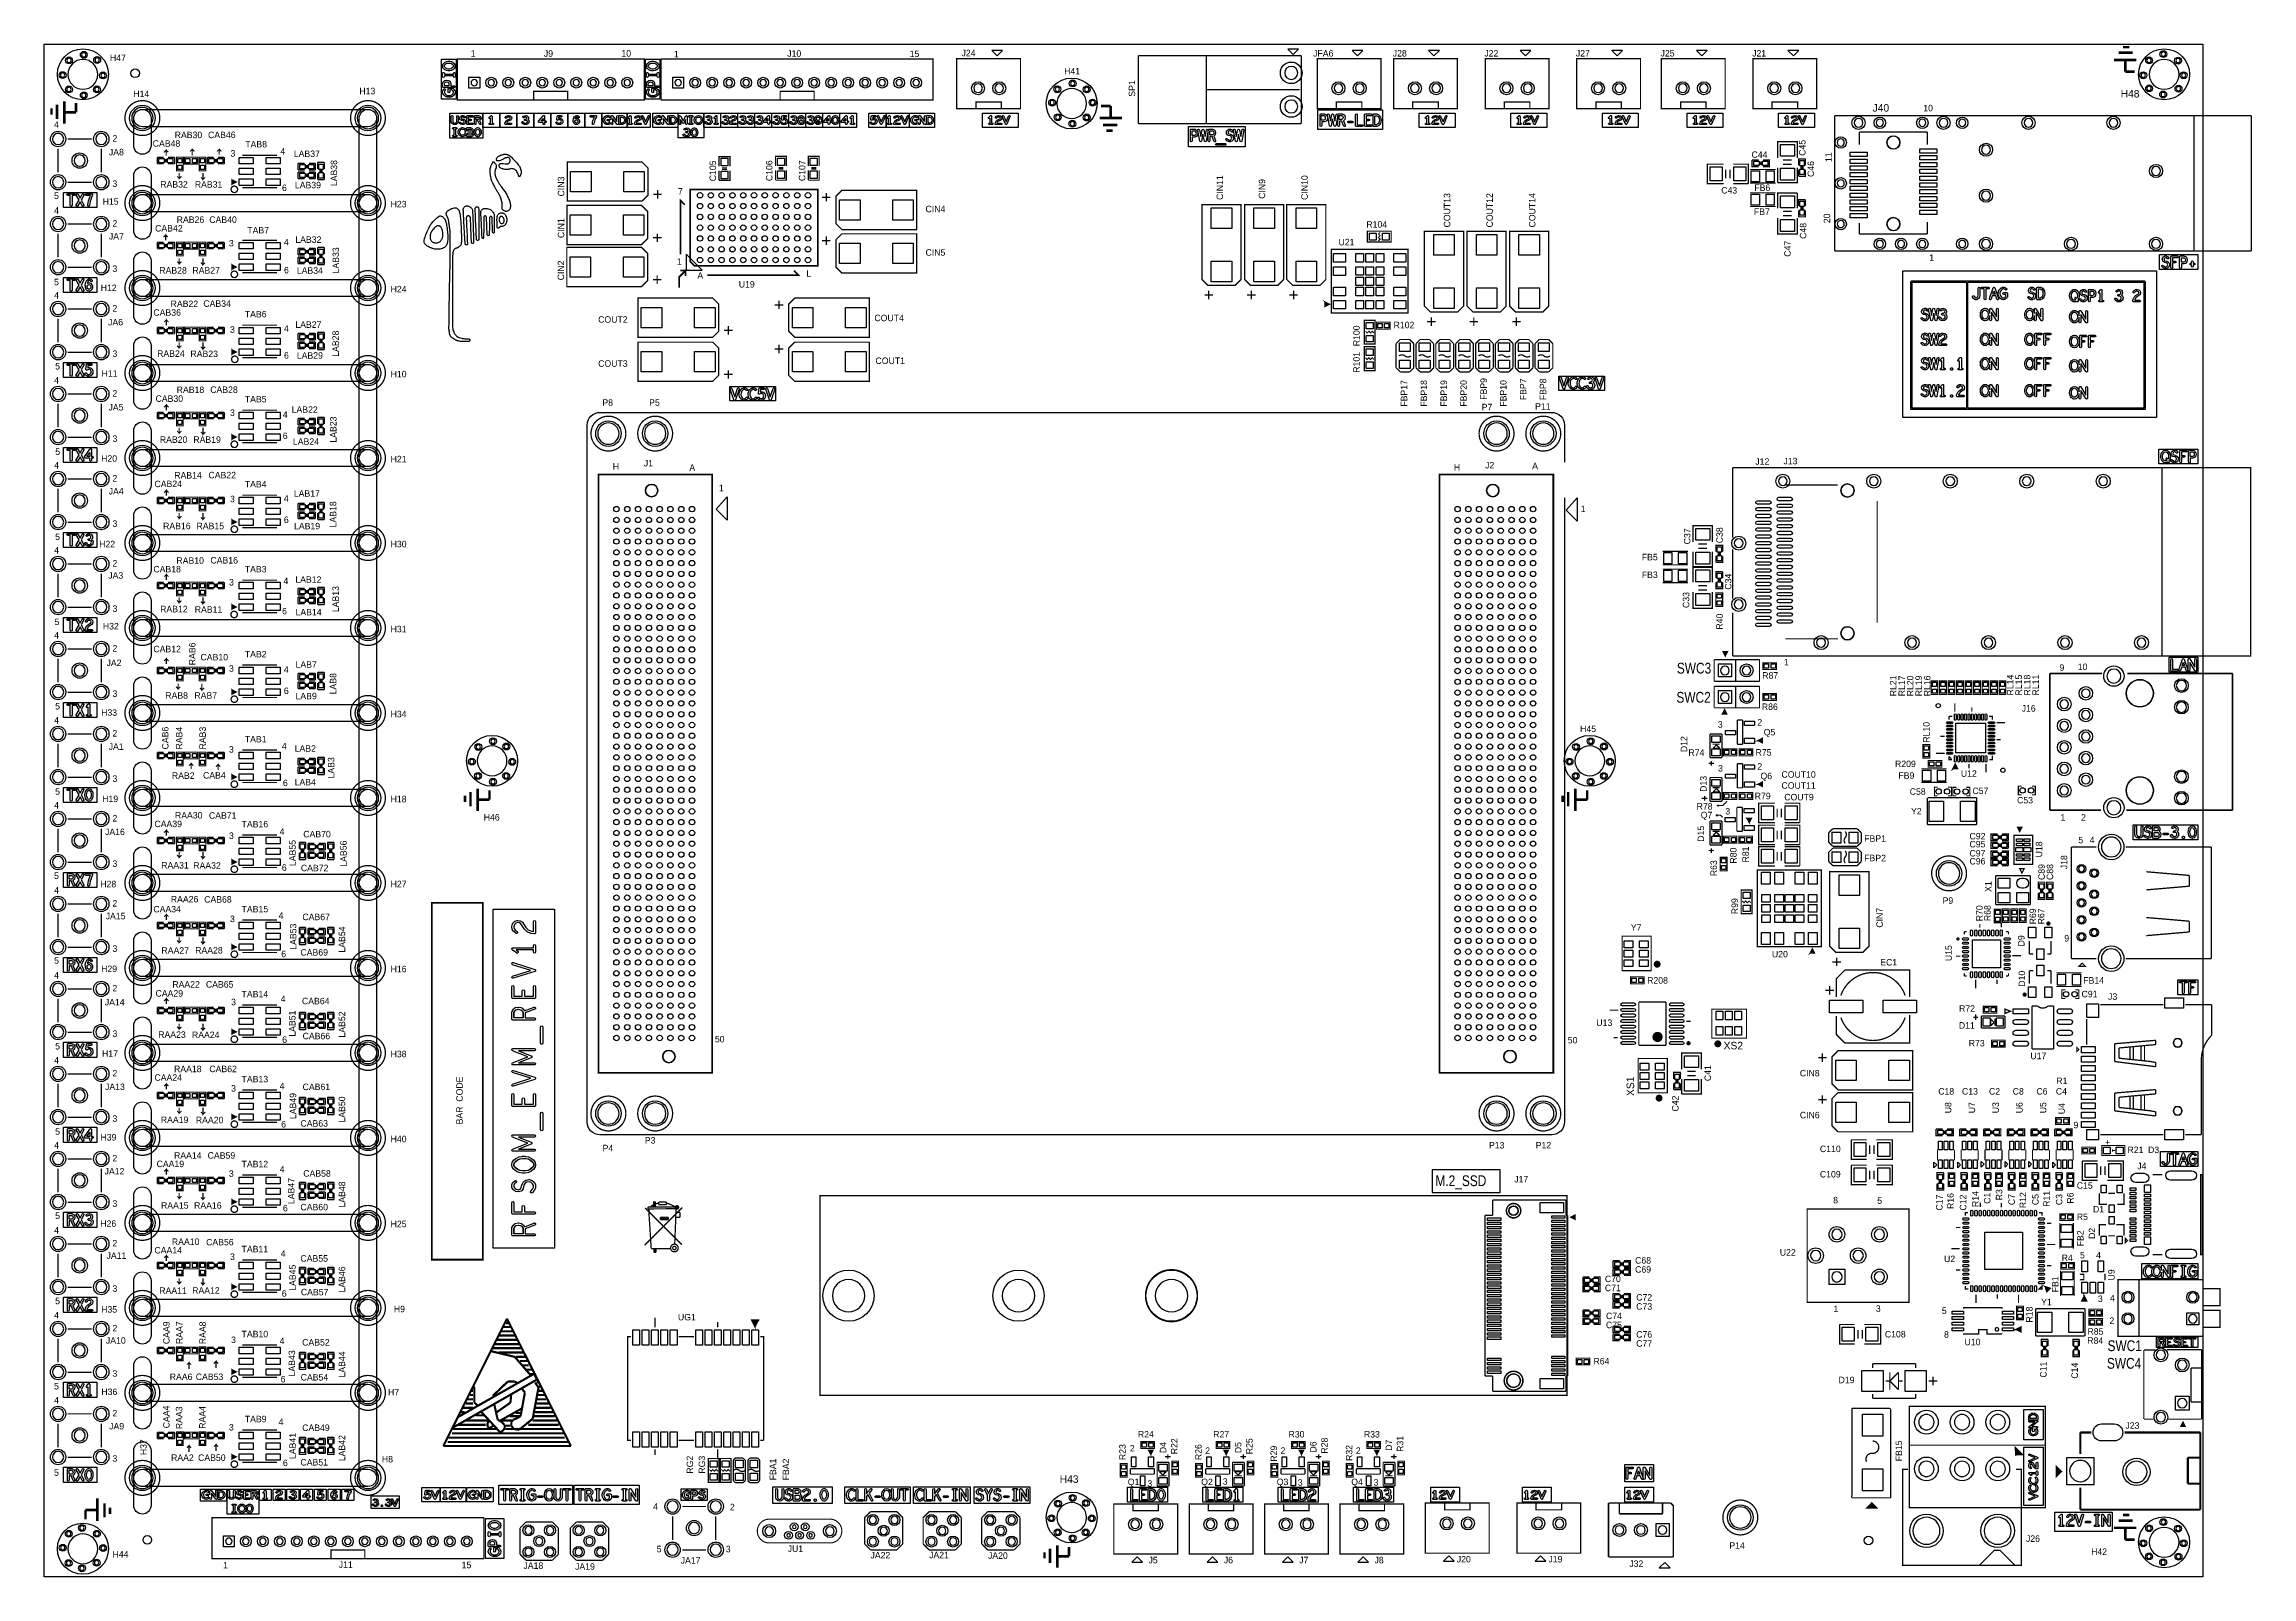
# Model space of a CAD drawing. Extents: x 0 to 260, y 0 to 180.
import ezdxf
from ezdxf.enums import TextEntityAlignment as Align

# ---------------------------------------------------------------- set-up
doc = ezdxf.new("R2010")
doc.units = 0
for name, color, linetype in [('BG_DRILLHOLE', 193, 'CONTINUOUS'), ('BG_OUTLINE', 253, 'CONTINUOUS'), ('BG_SILKSCREEN_TOP', 6, 'CONTINUOUS'), ('BG_SOLDERMASK_TOP', 27, 'CONTINUOUS'), ('PG_SILKSCREEN_TOP', 254, 'CONTINUOUS'), ('PIN_TOP', 96, 'CONTINUOUS'), ('RD_SILKSCREEN_TOP', 85, 'CONTINUOUS')]:
    doc.layers.add(name, color=color, linetype=linetype)

msp = doc.modelspace()

# ---------------------------------------------------------------- texts
at = {"layer": 'BG_SILKSCREEN_TOP', "width": 0.824}
msp.add_text('M.2_SSD', height=1.27, dxfattribs=at).set_placement((163.703, 45.974))
at = {"layer": 'PG_SILKSCREEN_TOP', "width": 1.003333}
for s, p in [('1', (50.18913, 178.862736)), ('10', (67.921378, 178.875436)), ('1', (74.100182, 178.786536)), ('15', (101.836982, 178.822096)), ('10', (221.106238, 172.43679)), ('4', (1.1684, 170.5102)), ('2', (8.034274, 168.873678)), ('3', (21.92274, 167.113204)), ('4', (27.79014, 167.348154)), ('3', (8.034274, 163.539678)), ('6', (27.982418, 163.055554)), ('4', (1.17602, 160.397698)), ('5', (1.1684, 162.1282)), ('7', (74.5744, 162.6362)), ('2', (8.034274, 158.873698)), ('3', (21.7424, 156.5402)), ('4', (28.2194, 156.6672)), ('3', (8.034274, 153.539698)), ('6', (28.2194, 153.3652)), ('1', (74.4474, 154.3812)), ('A', (76.8604, 152.7302)), ('L', (89.6874, 152.9842)), ('1', (221.8055, 154.846274)), ('4', (1.17602, 150.397718)), ('5', (1.1684, 151.9682)), ('2', (8.034274, 148.873718)), ('3', (21.8694, 146.3802)), ('4', (28.2194, 146.5072)), ('3', (8.034274, 143.539718)), ('6', (28.2194, 143.3322)), ('4', (1.17602, 140.397738)), ('5', (1.2954, 142.0622)), ('2', (8.034274, 138.873738)), ('3', (21.8694, 136.6012)), ('4', (28.079446, 136.3726)), ('5', (1.30302, 132.015738)), ('3', (8.034274, 133.539738)), ('6', (28.079446, 133.872478)), ('4', (1.17602, 130.397758)), ('H', (66.9036, 130.2766)), ('A', (75.9206, 130.1242)), ('H', (165.862, 130.175)), ('A', (175.0822, 130.3274)), ('2', (8.034274, 128.873758)), ('1', (79.4004, 127.7366)), ('3', (21.8694, 126.4412)), ('4', (28.206446, 126.49962)), ('6', (28.206446, 123.999498)), ('1', (180.7972, 125.2728)), ('5', (1.2954, 121.9962)), ('3', (8.034274, 123.539758)), ('4', (1.17602, 120.397778)), ('2', (8.034274, 118.873778)), ('3', (21.75764, 116.643404)), ('4', (28.15844, 116.802154)), ('3', (8.034274, 113.539778)), ('5', (1.22682, 111.990378)), ('6', (27.995118, 113.246154)), ('4', (1.17602, 110.397798)), ('2', (8.034274, 108.873798)), ('3', (21.7424, 106.5022)), ('4', (28.206446, 106.37266)), ('1', (204.6986, 107.2388)), ('9', (237.131606, 106.599228)), ('10', (239.282224, 106.698288)), ('3', (8.034274, 103.539798)), ('6', (28.206446, 103.872538)), ('5', (1.2954, 102.0572)), ('4', (1.17602, 100.397818)), ('2', (8.034274, 98.873818)), ('3', (196.93255, 99.915218)), ('2', (201.576686, 100.15982)), ('3', (21.7424, 96.9772)), ('4', (27.9654, 97.3582)), ('3', (8.034274, 93.539818)), ('6', (28.0924, 93.0402)), ('3', (196.95795, 94.759018)), ('2', (201.576686, 94.97822)), ('4', (1.17602, 90.397584)), ('5', (1.2954, 92.0242)), ('2', (8.034274, 88.873584)), ('3', (197.81393, 89.704418)), ('1', (237.252764, 88.976708)), ('2', (239.665764, 88.976708)), ('3', (21.7424, 86.8172)), ('4', (27.7114, 87.3252)), ('5', (239.3442, 86.3092)), ('4', (240.682018, 86.327996)), ('3', (8.034274, 83.539584)), ('6', (27.966924, 83.070954)), ('4', (1.17602, 80.397604)), ('5', (1.1684, 82.1182)), ('2', (8.034274, 78.873604)), ('4', (27.5844, 77.4192)), ('3', (21.8694, 77.0382)), ('9', (237.6932, 74.7522)), ('5', (1.17602, 72.142604)), ('3', (8.034274, 73.539604)), ('6', (27.898344, 72.910954)), ('4', (1.17602, 70.397624)), ('2', (8.034274, 68.873624)), ('3', (21.9964, 67.2592)), ('4', (27.8384, 67.6402)), ('5', (1.2954, 62.0522)), ('3', (8.034274, 63.539624)), ('6', (28.007564, 62.827154)), ('50', (78.917546, 62.8904)), ('50', (179.272946, 62.7634)), ('4', (1.17602, 60.397644)), ('2', (8.034274, 58.873644)), ('3', (21.9964, 57.0992)), ('4', (27.7114, 57.3532)), ('5', (1.2954, 52.0192)), ('3', (8.034274, 53.539644)), ('6', (27.888184, 52.870354)), ('9', (238.783876, 52.780184)), ('4', (1.17602, 50.397664)), ('2', (8.034274, 48.873664)), ('3', (21.7424, 47.0662)), ('4', (27.7114, 47.5742)), ('3', (8.034274, 43.539664)), ('5', (1.2954, 42.1132)), ('6', (28.0924, 43.0022)), ('4', (1.17602, 40.397684)), ('2', (8.034274, 38.873684)), ('3', (21.8694, 37.2872)), ('4', (27.8384, 37.6682)), ('5', (239.541812, 37.46881)), ('4', (241.441732, 37.46881)), ('3', (8.034274, 33.539684)), ('5', (1.2954, 32.0802)), ('6', (27.9654, 32.9692)), ('5', (223.2914, 30.9372)), ('3', (241.651028, 32.337248)), ('4', (243.073428, 32.399478)), ('4', (1.17602, 30.397704)), ('2', (8.034274, 28.873704)), ('8', (223.5454, 28.1432)), ('2', (243.011706, 29.760164)), ('3', (21.9964, 27.5082)), ('4', (27.7114, 27.3812)), ('3', (8.034274, 23.539704)), ('6', (27.834844, 22.872954)), ('4', (1.17602, 20.397724)), ('5', (1.1684, 22.0472)), ('2', (8.034274, 18.873724)), ('4', (27.5844, 17.8562)), ('3', (21.7424, 17.2212)), ('3', (8.034274, 13.539724)), ('6', (28.0924, 13.0302)), ('2', (127.74422, 14.748764)), ('2', (136.60882, 14.469364)), ('2', (145.47342, 14.469364)), ('2', (154.33802, 14.469364)), ('5', (1.1684, 11.8872)), ('3', (129.8067, 10.608818)), ('3', (138.67638, 10.845038)), ('3', (147.51304, 10.720578)), ('3', (156.4259, 10.728198)), ('4', (71.657464, 7.901432)), ('2', (80.695038, 7.830312)), ('5', (72.076564, 2.89052)), ('3', (80.204818, 2.89052)), ('1', (21.05914, 1.00076)), ('15', (49.1236, 1.016))]:
    msp.add_text(s, height=0.762, dxfattribs=at).set_placement(p)
for s, rotation, p in [('11', 90, (210.3374, 166.47033)), ('20', 90, (210.151726, 159.2707)), ('BAR  CODE', 90, (49.2506, 53.2384)), ('+', 180, (243.1034, 51.5112))]:
    msp.add_text(s, height=0.762, rotation=rotation, dxfattribs=at).set_placement(p)
for s, p in [('8', (210.78698, 43.94454)), ('5', (215.96858, 43.88866)), ('1', (210.82, 31.14294)), ('3', (215.8111, 31.19374))]:
    msp.add_text(s, height=0.762, dxfattribs=at).set_placement(p, align=Align.CENTER)
at = {"layer": 'RD_SILKSCREEN_TOP'}
for s, height, width, p in [('J9', 0.762, 1.003333, (58.799984, 178.857656)), ('J10', 0.762, 1.003333, (87.432388, 178.857656)), ('J24', 0.762, 1.003333, (107.942888, 178.921918)), ('JFA6', 0.762, 1.003333, (149.308058, 178.885342)), ('J28', 0.762, 1.003333, (158.682182, 178.885342)), ('J22', 0.762, 1.003333, (169.456354, 178.885342)), ('J27', 0.762, 1.003333, (180.230526, 178.885342)), ('J25', 0.762, 1.003333, (190.192406, 178.885342)), ('J21', 0.762, 1.003333, (200.966578, 178.885342)), ('H47', 0.762, 1.003333, (7.74192, 178.35626)), ('H41', 0.762, 1.003333, (120.015, 176.784)), ('H14', 0.762, 1.003333, (10.489946, 174.10938)), ('H13', 0.762, 1.003333, (37.083746, 174.43958)), ('H48', 0.889, 1.014286, (244.33276, 174.06366)), ('J40', 0.889, 1.014286, (215.139778, 172.399706)), ('CAB48', 0.762, 1.003333, (12.775692, 168.275)), ('RAB30', 0.762, 1.003333, (15.359888, 169.280078)), ('CAB46', 0.762, 1.003333, (19.285712, 169.280078)), ('TAB8', 0.762, 1.003333, (23.661878, 168.187878)), ('JA8', 0.762, 1.003333, (7.619746, 167.259)), ('LAB37', 0.762, 1.003333, (29.374592, 167.062404)), ('C44', 0.762, 1.003333, (200.894442, 166.958264)), ('RAB32', 0.762, 1.003333, (13.66139, 163.46424)), ('RAB31', 0.762, 1.003333, (17.72539, 163.45662)), ('LAB39', 0.762, 1.003333, (29.501592, 163.379404)), ('FB6', 0.762, 1.003333, (201.226674, 163.07308)), ('H15', 0.762, 1.003333, (6.883146, 161.4424)), ('H23', 0.762, 1.003333, (40.766746, 161.1376)), ('CIN4', 0.762, 1.003333, (103.706168, 160.563052)), ('C43', 0.762, 1.003333, (197.329806, 162.761168)), ('CAB42', 0.762, 1.003333, (13.055092, 158.2928)), ('RAB26', 0.762, 1.003333, (15.595092, 159.3088)), ('CAB40', 0.762, 1.003333, (19.430492, 159.3088)), ('TAB7', 0.762, 1.003333, (23.901146, 158.0642)), ('R104', 0.762, 1.003333, (155.574746, 158.75)), ('FB7', 0.762, 1.003333, (201.175874, 160.249108)), ('JA7', 0.762, 1.003333, (7.619746, 157.353)), ('LAB32', 0.762, 1.003333, (29.552392, 156.960824)), ('CIN5', 0.762, 1.003333, (103.706168, 155.455112)), ('U21', 0.762, 1.003333, (152.298146, 156.6672)), ('RAB28', 0.762, 1.003333, (13.547852, 153.344118)), ('RAB27', 0.762, 1.003333, (17.441672, 153.344118)), ('LAB34', 0.762, 1.003333, (29.730192, 153.328624)), ('H12', 0.762, 1.003333, (6.654546, 151.29002)), ('H24', 0.762, 1.003333, (40.766746, 151.13762)), ('U19', 0.762, 1.003333, (81.731104, 151.702008)), ('CAB36', 0.762, 1.003333, (12.851892, 148.3868)), ('RAB22', 0.762, 1.003333, (14.877288, 149.407118)), ('CAB34', 0.762, 1.003333, (18.726912, 149.432518)), ('TAB6', 0.762, 1.003333, (23.611078, 148.187918)), ('COUT2', 0.762, 1.003333, (65.188592, 147.562824)), ('COUT4', 0.762, 1.003333, (97.689416, 147.741132)), ('JA6', 0.762, 1.003333, (7.518146, 147.2438)), ('LAB27', 0.762, 1.003333, (29.552392, 146.960844)), ('R102', 0.762, 1.003333, (158.778194, 146.913854)), ('RAB24', 0.762, 1.003333, (13.293852, 143.547338)), ('RAB23', 0.762, 1.003333, (17.213072, 143.521938)), ('LAB29', 0.762, 1.003333, (29.730192, 143.328644)), ('COUT3', 0.762, 1.003333, (65.188592, 142.380462)), ('COUT1', 0.762, 1.003333, (97.816416, 142.71117)), ('H11', 0.762, 1.003333, (6.756146, 141.21384)), ('H10', 0.762, 1.003333, (40.766746, 141.13764)), ('JA5', 0.762, 1.003333, (7.568946, 137.2362)), ('CAB30', 0.762, 1.003333, (13.105892, 138.2522)), ('RAB18', 0.762, 1.003333, (15.595092, 139.2936)), ('CAB28', 0.762, 1.003333, (19.539712, 139.305538)), ('TAB5', 0.762, 1.003333, (23.611078, 138.187938)), ('LAB22', 0.762, 1.003333, (29.120592, 136.960864)), ('P8', 0.762, 1.003333, (65.68313, 137.791444)), ('P5', 0.762, 1.003333, (71.182992, 137.791444)), ('P7', 0.762, 1.003333, (169.140632, 137.258044)), ('P11', 0.762, 1.003333, (175.42764, 137.334244)), ('RAB20', 0.762, 1.003333, (13.613892, 133.4262)), ('RAB19', 0.762, 1.003333, (17.550892, 133.4262)), ('LAB24', 0.762, 1.003333, (29.272992, 133.201664)), ('H20', 0.762, 1.003333, (6.705346, 131.21386)), ('RAB14', 0.762, 1.003333, (15.309088, 129.229358)), ('CAB22', 0.762, 1.003333, (19.336512, 129.254758)), ('H21', 0.762, 1.003333, (40.766746, 131.13766)), ('J1', 0.762, 1.003333, (70.563232, 130.65379)), ('J2', 0.762, 1.003333, (169.547032, 130.418586)), ('J12', 0.762, 1.003333, (201.33564, 130.844544)), ('JA4', 0.762, 1.003333, (7.594346, 127.3556)), ('CAB24', 0.762, 1.003333, (12.978892, 128.2192)), ('TAB4', 0.762, 1.003333, (23.611078, 128.187958)), ('LAB17', 0.762, 1.003333, (29.374592, 127.087884)), ('RAB16', 0.762, 1.003333, (13.994892, 123.2662)), ('RAB15', 0.762, 1.003333, (17.931892, 123.2662)), ('LAB19', 0.762, 1.003333, (29.399992, 123.252484)), ('H22', 0.762, 1.003333, (6.476746, 121.13768)), ('RAB10', 0.762, 1.003333, (15.563088, 119.203978)), ('CAB16', 0.762, 1.003333, (19.565112, 119.229378)), ('H30', 0.762, 1.003333, (40.766746, 121.13768)), ('FB5', 0.762, 1.003333, (187.985146, 119.609108)), ('JA3', 0.762, 1.003333, (7.543546, 117.4496)), ('CAB18', 0.762, 1.003333, (12.851892, 118.1862)), ('TAB3', 0.762, 1.003333, (23.611078, 118.187978)), ('LAB12', 0.762, 1.003333, (29.552392, 116.960904)), ('FB3', 0.762, 1.003333, (187.985146, 117.524784)), ('H32', 0.762, 1.003333, (6.908546, 111.4679)), ('RAB12', 0.762, 1.003333, (13.649452, 113.496598)), ('RAB11', 0.762, 1.003333, (17.721072, 113.445798)), ('LAB14', 0.762, 1.003333, (29.577792, 113.125504)), ('H31', 0.762, 1.003333, (40.766746, 111.1377)), ('CAB12', 0.762, 1.003333, (12.851892, 108.7882)), ('JA2', 0.762, 1.003333, (7.340346, 107.1626)), ('CAB10', 0.762, 1.003333, (18.396712, 107.832398)), ('TAB2', 0.762, 1.003333, (23.611078, 108.187998)), ('LAB7', 0.762, 1.003333, (29.577792, 106.960924)), ('SWC3', 1.27, 0.824, (192.106042, 106.27868)), ('RAB8', 0.762, 1.003333, (14.249146, 103.3272)), ('RAB7', 0.762, 1.003333, (17.678146, 103.3272)), ('LAB9', 0.762, 1.003333, (29.577792, 103.252524)), ('SWC2', 1.27, 0.824, (192.055496, 102.856284)), ('R87', 0.762, 1.003333, (202.158346, 105.685082)), ('H33', 0.762, 1.003333, (6.705346, 101.31552)), ('H34', 0.762, 1.003333, (40.766746, 101.13772)), ('R86', 0.762, 1.003333, (202.107546, 101.998018)), ('J16', 0.762, 1.003333, (232.68051, 101.803708)), ('TAB1', 0.762, 1.003333, (23.611078, 98.188018)), ('H45', 0.762, 1.003333, (180.72608, 99.39274)), ('Q5', 0.762, 1.003333, (202.328272, 99.008946)), ('JA1', 0.762, 1.003333, (7.594346, 97.3074)), ('LAB2', 0.762, 1.003333, (29.476192, 97.087944)), ('R74', 0.762, 1.003333, (193.471546, 96.602042)), ('R75', 0.762, 1.003333, (201.370946, 96.627442)), ('RAB2', 0.762, 1.003333, (15.029942, 93.895418)), ('CAB4', 0.762, 1.003333, (18.694146, 93.9292)), ('LAB4', 0.762, 1.003333, (29.476192, 93.125544)), ('Q6', 0.762, 1.003333, (201.947272, 93.852746)), ('COUT10', 0.762, 1.003333, (204.418438, 94.0308)), ('R209', 0.762, 1.003333, (217.78214, 95.2754)), ('FB9', 0.762, 1.003333, (218.181936, 93.9038)), ('U12', 0.762, 1.003333, (225.524314, 94.1324)), ('H19', 0.762, 1.003333, (6.832346, 91.16314)), ('H18', 0.762, 1.003333, (40.766746, 91.13774)), ('R78', 0.762, 1.003333, (194.436746, 90.277442)), ('R79', 0.762, 1.003333, (201.269346, 91.496642)), ('COUT11', 0.762, 1.003333, (204.418438, 92.7354)), ('COUT9', 0.762, 1.003333, (204.748892, 91.3638)), ('C58', 0.762, 1.003333, (219.511372, 92.02039)), ('C57', 0.762, 1.003333, (226.88804, 92.100146)), ('C53', 0.762, 1.003333, (232.142792, 91.003628)), ('CAA39', 0.762, 1.003333, (12.978892, 88.2142)), ('RAA30', 0.762, 1.003333, (15.391892, 89.2302)), ('CAB71', 0.762, 1.003333, (19.387312, 89.203784)), ('TAB16', 0.762, 1.003333, (23.229824, 88.187784)), ('H46', 0.762, 1.003333, (51.72456, 88.98636)), ('Q7', 0.762, 1.003333, (194.919092, 89.255346)), ('Y2', 0.762, 1.003333, (219.666058, 89.706704)), ('JA16', 0.762, 1.003333, (7.162546, 87.2744)), ('CAB70', 0.762, 1.003333, (30.487112, 87.01151)), ('FBP1', 0.762, 1.003333, (214.153496, 86.487)), ('C92', 0.762, 1.003333, (226.542346, 86.7664)), ('C95', 0.762, 1.003333, (226.542346, 85.8266)), ('RAA31', 0.762, 1.003333, (13.776452, 83.344004)), ('RAA32', 0.762, 1.003333, (17.543272, 83.318604)), ('CAB72', 0.762, 1.003333, (30.207712, 83.02371)), ('FBP2', 0.762, 1.003333, (214.153496, 84.201)), ('C97', 0.762, 1.003333, (226.542346, 84.7598)), ('C96', 0.762, 1.003333, (226.542346, 83.82)), ('H28', 0.762, 1.003333, (6.603746, 81.13776)), ('H27', 0.762, 1.003333, (40.766746, 81.13776)), ('JA15', 0.762, 1.003333, (7.238746, 77.3684)), ('CAA34', 0.762, 1.003333, (12.851892, 78.1812)), ('RAA26', 0.762, 1.003333, (14.902688, 79.356204)), ('CAB68', 0.762, 1.003333, (18.828512, 79.330804)), ('TAB15', 0.762, 1.003333, (23.229824, 78.187804)), ('CAB67', 0.762, 1.003333, (30.385512, 77.26553)), ('P9', 0.762, 1.003333, (223.37649, 79.190342)), ('Y7', 0.762, 1.003333, (186.69381, 76.02093)), ('RAA27', 0.762, 1.003333, (13.801852, 73.318624)), ('RAA28', 0.762, 1.003333, (17.771872, 73.344024)), ('CAB69', 0.762, 1.003333, (30.156912, 73.09993)), ('U20', 0.762, 1.003333, (203.297536, 72.887332)), ('H29', 0.762, 1.003333, (6.705346, 71.16318)), ('H16', 0.762, 1.003333, (40.766746, 71.13778)), ('R208', 0.762, 1.003333, (188.612272, 69.805296)), ('EC1', 0.762, 1.003333, (216.039954, 71.9328)), ('FB14', 0.762, 1.003333, (239.928146, 69.7992)), ('JA14', 0.762, 1.003333, (7.137146, 67.2338)), ('CAA29', 0.762, 1.003333, (13.105892, 68.2752)), ('RAA22', 0.762, 1.003333, (15.080488, 69.330824)), ('CAB65', 0.762, 1.003333, (19.031712, 69.330824)), ('TAB14', 0.762, 1.003333, (23.229824, 68.187824)), ('CAB64', 0.762, 1.003333, (30.334712, 67.36715)), ('C91', 0.762, 1.003333, (239.726978, 68.192396)), ('J3', 0.762, 1.003333, (242.847876, 67.893184)), ('U13', 0.762, 1.003333, (182.63489, 64.8208)), ('D11', 0.762, 1.003333, (225.288348, 64.504316)), ('R72', 0.762, 1.003333, (225.313494, 66.4972)), ('RAA23', 0.762, 1.003333, (13.420852, 63.420244)), ('RAA24', 0.762, 1.003333, (17.390872, 63.394844)), ('CAB66', 0.762, 1.003333, (30.410912, 63.25235)), ('XS2', 0.889, 1.014286, (197.616572, 62.063376)), ('R73', 0.762, 1.003333, (226.457256, 62.414404)), ('H17', 0.762, 1.003333, (6.806946, 61.1886)), ('RAA18', 0.762, 1.003333, (15.283688, 59.381644)), ('CAB62', 0.762, 1.003333, (19.438112, 59.381644)), ('H38', 0.762, 1.003333, (40.766746, 61.1378)), ('U17', 0.762, 1.003333, (233.705146, 60.9092)), ('JA13', 0.762, 1.003333, (7.162546, 57.277)), ('CAA24', 0.762, 1.003333, (12.978892, 58.3692)), ('TAB13', 0.762, 1.003333, (23.229824, 58.187844)), ('CAB61', 0.762, 1.003333, (30.410912, 57.26557)), ('CIN8', 0.762, 1.003333, (206.58201, 58.88609)), ('C18', 0.762, 1.003333, (222.861886, 56.7436)), ('C13', 0.762, 1.003333, (225.655886, 56.7436)), ('C2', 0.762, 1.003333, (228.830886, 56.7436)), ('C8', 0.762, 1.003333, (231.624886, 56.7436)), ('C6', 0.762, 1.003333, (234.41914, 56.7436)), ('C4', 0.762, 1.003333, (236.704886, 56.7436)), ('R1', 0.762, 1.003333, (236.7534, 57.9882)), ('CIN6', 0.762, 1.003333, (206.58201, 53.95087)), ('H39', 0.762, 1.003333, (6.629146, 51.34102)), ('RAA19', 0.762, 1.003333, (13.725652, 53.394864)), ('RAA20', 0.762, 1.003333, (17.848072, 53.369464)), ('CAB63', 0.762, 1.003333, (30.156912, 52.97297)), ('RAA14', 0.762, 1.003333, (15.283688, 49.203864)), ('CAB59', 0.762, 1.003333, (19.234912, 49.203864)), ('H40', 0.762, 1.003333, (40.766746, 51.13782)), ('P4', 0.762, 1.003333, (65.70853, 50.07102)), ('P3', 0.762, 1.003333, (70.674992, 50.98542)), ('P13', 0.762, 1.003333, (170.003978, 50.40122)), ('P12', 0.762, 1.003333, (175.50384, 50.40122)), ('C110', 0.762, 1.003333, (208.940146, 49.974246)), ('R21', 0.762, 1.003333, (245.135146, 49.8602)), ('D3', 0.762, 1.003333, (247.5484, 49.8602)), ('JA12', 0.762, 1.003333, (7.111746, 47.3456)), ('CAA19', 0.762, 1.003333, (13.232892, 48.2092)), ('TAB12', 0.762, 1.003333, (23.229824, 48.187864)), ('CAB58', 0.762, 1.003333, (30.487112, 47.08779)), ('J17', 0.762, 1.003333, (172.974762, 46.402498)), ('C109', 0.762, 1.003333, (208.939892, 46.99)), ('J4', 0.762, 1.003333, (246.2784, 47.9552)), ('C15', 0.762, 1.003333, (239.166146, 45.6692)), ('H26', 0.762, 1.003333, (6.603746, 41.18864)), ('RAA15', 0.762, 1.003333, (13.751052, 43.318684)), ('RAA16', 0.762, 1.003333, (17.644872, 43.318684)), ('CAB60', 0.762, 1.003333, (30.156912, 43.12539)), ('H25', 0.762, 1.003333, (40.766746, 41.13784)), ('R5', 0.762, 1.003333, (239.1664, 41.9862)), ('D1', 0.762, 1.003333, (241.071146, 42.8752)), ('RAA10', 0.762, 1.003333, (15.029688, 39.051484)), ('CAB56', 0.762, 1.003333, (19.057112, 39.000684)), ('JA11', 0.762, 1.003333, (7.340346, 37.4142)), ('CAA14', 0.762, 1.003333, (12.978892, 38.0492)), ('TAB11', 0.762, 1.003333, (23.229824, 38.187884)), ('CAB55', 0.762, 1.003333, (30.156912, 37.08781)), ('C68', 0.762, 1.003333, (187.197746, 36.858194)), ('C69', 0.762, 1.003333, (187.197746, 35.791394)), ('U2', 0.762, 1.003333, (223.545146, 37.0332)), ('R4', 0.762, 1.003333, (237.3884, 37.1602)), ('RAA11', 0.762, 1.003333, (13.547852, 33.293304)), ('RAA12', 0.762, 1.003333, (17.416272, 33.318704)), ('CAB57', 0.762, 1.003333, (30.207712, 33.12541)), ('C70', 0.762, 1.003333, (183.641746, 34.680144)), ('C71', 0.762, 1.003333, (183.641746, 33.613344)), ('H35', 0.762, 1.003333, (6.705346, 31.08706)), ('H9', 0.762, 1.003333, (41.147746, 31.13786)), ('C72', 0.762, 1.003333, (187.324746, 32.502094)), ('C73', 0.762, 1.003333, (187.324746, 31.435294)), ('Y1', 0.762, 1.003333, (234.9754, 31.9532)), ('TAB10', 0.762, 1.003333, (23.229824, 28.187904)), ('UG1', 0.762, 1.003333, (74.574146, 30.1752)), ('C74', 0.762, 1.003333, (183.768746, 30.324044)), ('C75', 0.762, 1.003333, (183.768746, 29.257244)), ('C76', 0.762, 1.003333, (187.324746, 28.145994)), ('C108', 0.762, 1.003333, (216.585292, 28.1686)), ('R85', 0.762, 1.003333, (240.423954, 28.493212)), ('JA10', 0.762, 1.003333, (7.264146, 27.432)), ('CAB52', 0.762, 1.003333, (30.360112, 27.21483)), ('C77', 0.762, 1.003333, (187.324746, 27.079194)), ('U10', 0.762, 1.003333, (225.958146, 27.2542)), ('R84', 0.762, 1.003333, (240.40211, 27.418792)), ('SWC1', 1.27, 0.824, (242.781328, 26.560272)), ('RAA6', 0.762, 1.003333, (14.775942, 23.158704)), ('CAB53', 0.762, 1.003333, (17.837912, 23.158704)), ('CAB54', 0.762, 1.003333, (30.182312, 23.10003)), ('R64', 0.762, 1.003333, (182.295546, 24.9936)), ('D19', 0.762, 1.003333, (211.137246, 22.7838)), ('SWC4', 1.27, 0.824, (242.711732, 24.4856)), ('H36', 0.762, 1.003333, (6.730746, 21.39188)), ('H7', 0.762, 1.003333, (40.4622, 21.34108)), ('TAB9', 0.762, 1.003333, (23.611078, 18.187924)), ('J23', 0.762, 1.003333, (244.891306, 17.4244)), ('JA9', 0.762, 1.003333, (7.645146, 17.3482)), ('CAB49', 0.762, 1.003333, (30.360112, 17.16405)), ('R24', 0.762, 1.003333, (128.69291, 16.396716)), ('R27', 0.762, 1.003333, (137.55751, 16.396716)), ('R30', 0.762, 1.003333, (146.42211, 16.396716)), ('R33', 0.762, 1.003333, (155.28671, 16.396716)), ('RAA2', 0.762, 1.003333, (14.934946, 13.6398)), ('CAB50', 0.762, 1.003333, (18.109692, 13.6398)), ('CAB51', 0.762, 1.003333, (30.156912, 13.10005)), ('H8', 0.762, 1.003333, (39.738046, 13.462)), ('H43', 0.889, 1.014286, (119.492776, 11.053572)), ('Q1', 0.762, 1.003333, (127.50673, 10.795)), ('Q2', 0.762, 1.003333, (136.14273, 10.795)), ('Q3', 0.762, 1.003333, (145.03273, 10.795)), ('Q4', 0.762, 1.003333, (153.79573, 10.795)), ('H44', 0.762, 1.003333, (8.04164, 2.26314)), ('JU1', 0.762, 1.003333, (87.485474, 2.928112)), ('JA22', 0.762, 1.003333, (97.228406, 2.165604)), ('JA21', 0.762, 1.003333, (104.126792, 2.183384)), ('JA20', 0.762, 1.003333, (111.053626, 2.117344)), ('P14', 0.762, 1.003333, (198.281036, 3.302)), ('J26', 0.762, 1.003333, (233.183176, 4.115562)), ('H42', 0.762, 1.003333, (240.85296, 2.5781)), ('J11', 0.762, 1.003333, (34.665666, 1.05156)), ('JA18', 0.762, 1.003333, (56.395366, 0.9398)), ('JA19', 0.762, 1.003333, (62.468506, 0.8382)), ('JA17', 0.762, 1.003333, (74.899266, 1.55956)), ('J5', 0.762, 1.003333, (129.941574, 1.592834)), ('J6', 0.762, 1.003333, (138.806174, 1.592834)), ('J7', 0.762, 1.003333, (147.670774, 1.592834)), ('J8', 0.762, 1.003333, (156.535374, 1.592834)), ('J20', 0.762, 1.003333, (166.222934, 1.697482)), ('J19', 0.762, 1.003333, (176.997106, 1.697482)), ('J32', 0.762, 1.003333, (186.511438, 1.161542))]:
    msp.add_text(s, height=height, dxfattribs=dict(at, width=width)).set_placement(p)
for s, height, width, p in [('SP1', 0.762, 1.003333, (128.368552, 174.155354)), ('C45', 0.762, 1.003333, (207.247236, 167.202866)), ('LAB38', 0.762, 1.003333, (34.47542, 163.632896)), ('C105', 0.762, 1.003333, (79.052928, 164.204142)), ('C106', 0.762, 1.003333, (85.692742, 164.229288)), ('C107', 0.762, 1.003333, (89.560146, 164.229288)), ('C46', 0.762, 1.003333, (208.24952, 164.713666)), ('CIN3', 0.762, 1.003333, (61.202316, 162.426396)), ('CIN11', 0.762, 1.003333, (138.711686, 162.013646)), ('CIN9', 0.762, 1.003333, (143.66875, 162.1409)), ('CIN10', 0.762, 1.003333, (148.68271, 162.013646)), ('COUT13', 0.762, 1.003333, (165.44925, 158.77413)), ('COUT12', 0.762, 1.003333, (170.4594, 158.77413)), ('COUT14', 0.762, 1.003333, (175.46955, 158.77413)), ('CIN1', 0.762, 1.003333, (61.19368, 157.522418)), ('C48', 0.762, 1.003333, (207.34528, 157.429454)), ('LAB33', 0.762, 1.003333, (34.6964, 153.364692)), ('C47', 0.762, 1.003333, (205.505304, 155.321254)), ('CIN2', 0.762, 1.003333, (61.180472, 152.548844)), ('LAB28', 0.762, 1.003333, (34.67862, 143.556736)), ('R100', 0.762, 1.003333, (154.785568, 144.798542)), ('R101', 0.762, 1.003333, (154.785568, 141.677898)), ('FBP17', 0.762, 1.003333, (160.38322, 137.686542)), ('FBP18', 0.762, 1.003333, (162.72002, 137.686542)), ('FBP19', 0.762, 1.003333, (165.05682, 137.686542)), ('FBP20', 0.762, 1.003333, (167.39362, 137.686542)), ('FBP9', 0.762, 1.003333, (169.75582, 138.499596)), ('FBP10', 0.762, 1.003333, (172.06722, 137.686542)), ('FBP7', 0.762, 1.003333, (174.40402, 138.448796)), ('FBP8', 0.762, 1.003333, (176.74082, 138.448796)), ('LAB23', 0.762, 1.003333, (34.39922, 133.455156)), ('LAB18', 0.762, 1.003333, (34.37382, 123.480576)), ('C37', 0.762, 1.003333, (193.7004, 121.487946)), ('C38', 0.762, 1.003333, (197.5104, 121.614946)), ('C34', 0.762, 1.003333, (198.5264, 116.153946)), ('LAB13', 0.762, 1.003333, (34.67862, 113.505996)), ('C33', 0.762, 1.003333, (193.5734, 113.994946)), ('R40', 0.762, 1.003333, (197.5104, 111.454946)), ('RAB6', 0.762, 1.003333, (17.8054, 107.263946)), ('LAB8', 0.762, 1.003333, (34.37382, 103.836216)), ('RL21', 0.762, 1.003333, (217.94597, 103.610918)), ('RL17', 0.762, 1.003333, (218.945968, 103.610918)), ('RL20', 0.762, 1.003333, (219.945966, 103.610918)), ('RL19', 0.762, 1.003333, (220.945964, 103.610918)), ('RL16', 0.762, 1.003333, (221.945962, 103.610918)), ('RL14', 0.762, 1.003333, (231.705404, 103.70439)), ('RL15', 0.762, 1.003333, (232.705402, 103.70439)), ('RL18', 0.762, 1.003333, (233.7054, 103.70439)), ('RL11', 0.762, 1.003333, (234.705398, 103.704136)), ('CAB6', 0.762, 1.003333, (14.6304, 97.357946)), ('RAB4', 0.762, 1.003333, (16.256762, 97.342706)), ('RAB3', 0.762, 1.003333, (19.025362, 97.350326)), ('D12', 0.762, 1.003333, (193.326512, 97.03562)), ('RL10', 0.762, 1.003333, (221.846902, 98.147124)), ('LAB3', 0.762, 1.003333, (34.14522, 93.937836)), ('D13', 0.762, 1.003333, (195.612512, 92.361766)), ('D15', 0.762, 1.003333, (195.307712, 86.49462)), ('LAB55', 0.762, 1.003333, (29.6037, 83.632802)), ('LAB56', 0.762, 1.003333, (35.5981, 83.556602)), ('R80', 0.762, 1.003333, (199.130158, 83.921346)), ('R81', 0.762, 1.003333, (200.577958, 84.055966)), ('U18', 0.762, 1.003333, (235.1024, 84.657946)), ('R63', 0.762, 1.003333, (196.8246, 82.439764)), ('C89', 0.762, 1.003333, (235.4072, 81.991962)), ('C88', 0.762, 1.003333, (236.38637, 81.991962)), ('J18', 0.762, 1.003333, (238.0488, 83.260946)), ('X1', 0.762, 1.003333, (229.1334, 80.5942)), ('R99', 0.762, 1.003333, (199.295258, 77.974698)), ('CIN7', 0.762, 1.003333, (216.34069, 76.381356)), ('R70', 0.762, 1.003333, (228.082602, 77.139546)), ('R68', 0.762, 1.003333, (229.0318, 77.155548)), ('R69', 0.762, 1.003333, (234.3658, 76.774548)), ('R67', 0.762, 1.003333, (235.3564, 76.774548)), ('LAB53', 0.762, 1.003333, (29.6799, 73.785222)), ('LAB54', 0.762, 1.003333, (35.4203, 73.455022)), ('D9', 0.762, 1.003333, (233.015536, 74.18197)), ('U15', 0.762, 1.003333, (224.45599, 72.443848)), ('D10', 0.762, 1.003333, (233.085132, 69.437758)), ('LAB51', 0.762, 1.003333, (29.5783, 63.556642)), ('LAB52', 0.762, 1.003333, (35.4203, 63.455042)), ('C41', 0.762, 1.003333, (196.120512, 58.32475)), ('XS1', 0.889, 1.014286, (187.0837, 56.579262)), ('LAB49', 0.762, 1.003333, (29.6545, 53.861462)), ('LAB50', 0.762, 1.003333, (35.4203, 53.455062)), ('C42', 0.762, 1.003333, (192.310512, 54.75605)), ('U8', 0.762, 1.003333, (224.409, 54.544214)), ('U7', 0.762, 1.003333, (227.203, 54.544214)), ('U3', 0.762, 1.003333, (229.997, 54.544214)), ('U6', 0.762, 1.003333, (232.791, 54.544214)), ('U5', 0.762, 1.003333, (235.585, 54.544214)), ('U4', 0.762, 1.003333, (237.7694, 54.431946)), ('LAB47', 0.762, 1.003333, (29.4513, 43.861482)), ('LAB48', 0.762, 1.003333, (35.4203, 43.455082)), ('C17', 0.762, 1.003333, (223.37014, 43.101006)), ('R16', 0.762, 1.003333, (224.685352, 43.285156)), ('C12', 0.762, 1.003333, (226.16414, 43.101006)), ('R14', 0.762, 1.003333, (227.6094, 43.509946)), ('C1', 0.762, 1.003333, (229.0064, 43.890946)), ('R3', 0.762, 1.003333, (230.400352, 44.301156)), ('C7', 0.762, 1.003333, (231.87914, 43.73626)), ('R12', 0.762, 1.003333, (233.1974, 43.382946)), ('C5', 0.762, 1.003333, (234.67314, 43.73626)), ('R11', 0.762, 1.003333, (235.988352, 43.539156)), ('C3', 0.762, 1.003333, (237.46714, 43.73626)), ('R6', 0.762, 1.003333, (238.782352, 43.920156)), ('FB2', 0.762, 1.003333, (239.960404, 38.892734)), ('D2', 0.762, 1.003333, (241.327686, 39.759636)), ('LAB45', 0.762, 1.003333, (29.6037, 33.658302)), ('LAB46', 0.762, 1.003333, (35.4203, 33.455102)), ('FB1', 0.762, 1.003333, (237.0074, 33.476946)), ('U9', 0.762, 1.003333, (243.6114, 34.873946)), ('R18', 0.762, 1.003333, (233.9594, 29.920946)), ('CAA9', 0.762, 1.003333, (14.7574, 27.380946)), ('RAA7', 0.762, 1.003333, (16.279876, 27.390852)), ('RAA8', 0.762, 1.003333, (19.023076, 27.373072)), ('LAB43', 0.762, 1.003333, (29.5275, 23.582122)), ('LAB44', 0.762, 1.003333, (35.4203, 23.455122)), ('C11', 0.762, 1.003333, (235.6104, 23.443946)), ('C14', 0.762, 1.003333, (239.2934, 23.316946)), ('CAA4', 0.762, 1.003333, (14.7574, 17.474946)), ('RAA3', 0.762, 1.003333, (16.256, 17.373346)), ('RAA4', 0.762, 1.003333, (18.9992, 17.424146)), ('H37', 0.762, 1.003333, (12.065, 14.312646)), ('LAB41', 0.762, 1.003333, (29.6037, 13.861542)), ('LAB42', 0.762, 1.003333, (35.4203, 13.607542)), ('D4', 0.762, 1.003333, (132.032756, 14.549374)), ('R22', 0.762, 1.003333, (133.35, 14.426946)), ('D5', 0.762, 1.003333, (140.871956, 14.549374)), ('R25', 0.762, 1.003333, (142.1892, 14.426946)), ('D6', 0.762, 1.003333, (149.711156, 14.625574)), ('R28', 0.762, 1.003333, (151.0284, 14.503146)), ('D7', 0.762, 1.003333, (158.601156, 14.828774)), ('R31', 0.762, 1.003333, (159.9184, 14.706346)), ('FB15', 0.762, 1.003333, (218.6051, 13.601192)), ('RG2', 0.762, 1.003333, (76.35748, 12.145518)), ('RG3', 0.762, 1.003333, (77.76972, 12.145518)), ('FBA1', 0.762, 1.003333, (86.1314, 11.355832)), ('FBA2', 0.762, 1.003333, (87.6554, 11.355832)), ('R23', 0.762, 1.003333, (127.253492, 13.733272)), ('R26', 0.762, 1.003333, (136.194292, 13.733272)), ('R29', 0.762, 1.003333, (145.058892, 13.555472)), ('R32', 0.762, 1.003333, (153.924, 13.639546))]:
    msp.add_text(s, height=height, rotation=90, dxfattribs=dict(at, width=width)).set_placement(p)
at = {"layer": 'RD_SILKSCREEN_TOP', "width": 1.003333}
for s, p in [('J13', (205.476348, 130.901948)), ('U22', (205.16088, 37.7952))]:
    msp.add_text(s, height=0.762, dxfattribs=at).set_placement(p, align=Align.CENTER)

# ---------------------------------------------------------------- linework, layer by layer
at = {"layer": 'BG_DRILLHOLE'}
for points in [[(4.91744, 179.0827, 1), (4.40944, 179.0827, 1)], [(249.60834, 179.16652, 1), (249.10034, 179.16652, 1)], [(2.42824, 176.6951, 1), (1.92024, 176.6951, 1)], [(3.19024, 178.4223, 1), (2.68224, 178.4223, 1)], [(6.30936, 176.784, 1), (2.80416, 176.784, 1)], [(6.49224, 178.4731, 1), (5.98424, 178.4731, 1)], [(7.17804, 176.6697, 1), (6.67004, 176.6697, 1)], [(147.497038, 176.962562, 1), (145.973038, 176.962562, 1)], [(247.24614, 176.67732, 1), (246.73814, 176.67732, 1)], [(247.93194, 178.42992, 1), (247.42394, 178.42992, 1)], [(251.19584, 176.784, 1), (247.69064, 176.784, 1)], [(251.33554, 178.40452, 1), (250.82754, 178.40452, 1)], [(251.99594, 176.67732, 1), (251.48794, 176.67732, 1)], [(3.16484, 175.0187, 1), (2.65684, 175.0187, 1)], [(4.91744, 174.3329, 1), (4.40944, 174.3329, 1)], [(6.46684, 175.0187, 1), (5.95884, 175.0187, 1)], [(50.994056, 175.809656, 1), (50.232056, 175.809656, 1)], [(52.994052, 175.809656, 1), (52.232052, 175.809656, 1)], [(54.994048, 175.809656, 1), (54.232048, 175.809656, 1)], [(56.994044, 175.809656, 1), (56.232044, 175.809656, 1)], [(58.99404, 175.809656, 1), (58.23204, 175.809656, 1)], [(60.994036, 175.809656, 1), (60.232036, 175.809656, 1)], [(62.994032, 175.809656, 1), (62.232032, 175.809656, 1)], [(64.994028, 175.809656, 1), (64.232028, 175.809656, 1)], [(66.994024, 175.809656, 1), (66.232024, 175.809656, 1)], [(68.99402, 175.809656, 1), (68.23202, 175.809656, 1)], [(74.981562, 175.809656, 1), (74.219562, 175.809656, 1)], [(76.983082, 175.809656, 1), (76.221082, 175.809656, 1)], [(78.982062, 175.809656, 1), (78.220062, 175.809656, 1)], [(80.981042, 175.809656, 1), (80.219042, 175.809656, 1)], [(82.982562, 175.809656, 1), (82.220562, 175.809656, 1)], [(84.981542, 175.809656, 1), (84.219542, 175.809656, 1)], [(86.983062, 175.809656, 1), (86.221062, 175.809656, 1)], [(88.982042, 175.809656, 1), (88.220042, 175.809656, 1)], [(90.981022, 175.809656, 1), (90.219022, 175.809656, 1)], [(92.982542, 175.809656, 1), (92.220542, 175.809656, 1)], [(94.981522, 175.809656, 1), (94.219522, 175.809656, 1)], [(96.983042, 175.809656, 1), (96.221042, 175.809656, 1)], [(98.982022, 175.809656, 1), (98.220022, 175.809656, 1)], [(100.981002, 175.809656, 1), (100.219002, 175.809656, 1)], [(102.982522, 175.809656, 1), (102.220522, 175.809656, 1)], [(110.389162, 175.146208, 1), (109.373162, 175.146208, 1)], [(112.888522, 175.146208, 1), (111.872522, 175.146208, 1)], [(119.4689, 175.03648, 1), (118.9609, 175.03648, 1)], [(122.6566, 173.355, 1), (119.1514, 173.355, 1)], [(121.2723, 175.72228, 1), (120.7643, 175.72228, 1)], [(122.9233, 175.01108, 1), (122.4153, 175.01108, 1)], [(152.80132, 175.146208, 1), (151.78532, 175.146208, 1)], [(155.30068, 175.146208, 1), (154.28468, 175.146208, 1)], [(161.793174, 175.146208, 1), (160.777174, 175.146208, 1)], [(164.292534, 175.146208, 1), (163.276534, 175.146208, 1)], [(172.567346, 175.146208, 1), (171.551346, 175.146208, 1)], [(175.066706, 175.146208, 1), (174.050706, 175.146208, 1)], [(183.341518, 175.146208, 1), (182.325518, 175.146208, 1)], [(185.840878, 175.146208, 1), (184.824878, 175.146208, 1)], [(193.303398, 175.146208, 1), (192.287398, 175.146208, 1)], [(195.802758, 175.146208, 1), (194.786758, 175.146208, 1)], [(204.07757, 175.146208, 1), (203.06157, 175.146208, 1)], [(206.57693, 175.146208, 1), (205.56093, 175.146208, 1)], [(247.93194, 175.12792, 1), (247.42394, 175.12792, 1)], [(249.58294, 174.41672, 1), (249.07494, 174.41672, 1)], [(251.38634, 175.10252, 1), (250.87834, 175.10252, 1)], [(12.8143, 171.64558, 1), (10.2997, 171.64558, 1)], [(39.3573, 171.64558, 1), (36.8427, 171.64558, 1)], [(118.8593, 173.46168, 1), (118.3513, 173.46168, 1)], [(119.5197, 171.73448, 1), (119.0117, 171.73448, 1)], [(122.9233, 171.70908, 1), (122.4153, 171.70908, 1)], [(123.6091, 173.46168, 1), (123.1011, 173.46168, 1)], [(147.497038, 173.002702, 1), (145.973038, 173.002702, 1)], [(214.008462, 171.087034, 1), (212.967062, 171.087034, 1)], [(216.408762, 171.087034, 1), (215.570562, 171.087034, 1)], [(221.407482, 171.087034, 1), (220.569282, 171.087034, 1)], [(224.008442, 171.087034, 1), (222.967042, 171.087034, 1)], [(226.109022, 171.087034, 1), (225.270822, 171.087034, 1)], [(234.008422, 171.087034, 1), (232.967022, 171.087034, 1)], [(244.008402, 171.087034, 1), (242.967002, 171.087034, 1)], [(2.302256, 169.178478, 1), (0.981456, 169.178478, 1)], [(7.382256, 169.178478, 1), (6.061456, 169.178478, 1)], [(121.2469, 170.97248, 1), (120.7389, 170.97248, 1)], [(211.808822, 168.768014, 1), (210.970622, 168.768014, 1)], [(218.351862, 168.768014, 1), (216.827862, 168.768014, 1)], [(4.842256, 166.638478, 1), (3.521456, 166.638478, 1)], [(229.009702, 167.917114, 1), (227.968302, 167.917114, 1)], [(2.302256, 164.098478, 1), (0.981456, 164.098478, 1)], [(7.382256, 164.098478, 1), (6.061456, 164.098478, 1)], [(211.808822, 163.967414, 1), (210.970622, 163.967414, 1)], [(249.009662, 165.417754, 1), (247.968262, 165.417754, 1)], [(12.8143, 161.6456, 1), (10.2997, 161.6456, 1)], [(39.3573, 161.6456, 1), (36.8427, 161.6456, 1)], [(229.009702, 162.517074, 1), (227.968302, 162.517074, 1)], [(2.302256, 159.178498, 1), (0.981456, 159.178498, 1)], [(7.382256, 159.178498, 1), (6.061456, 159.178498, 1)], [(211.808822, 159.166814, 1), (210.970622, 159.166814, 1)], [(218.351862, 159.166814, 1), (216.827862, 159.166814, 1)], [(4.842256, 156.638498, 1), (3.521456, 156.638498, 1)], [(216.408762, 156.837634, 1), (215.570562, 156.837634, 1)], [(218.908122, 156.837634, 1), (218.069922, 156.837634, 1)], [(221.407482, 156.837634, 1), (220.569282, 156.837634, 1)], [(226.109022, 156.837634, 1), (225.270822, 156.837634, 1)], [(229.009702, 156.837634, 1), (227.968302, 156.837634, 1)], [(239.009682, 156.837634, 1), (237.968282, 156.837634, 1)], [(249.009662, 156.837634, 1), (247.968262, 156.837634, 1)], [(2.302256, 154.098498, 1), (0.981456, 154.098498, 1)], [(7.382256, 154.098498, 1), (6.061456, 154.098498, 1)], [(12.8143, 151.64562, 1), (10.2997, 151.64562, 1)], [(39.3573, 151.64562, 1), (36.8427, 151.64562, 1)], [(2.302256, 149.178518, 1), (0.981456, 149.178518, 1)], [(7.382256, 149.178518, 1), (6.061456, 149.178518, 1)], [(4.842256, 146.638518, 1), (3.521456, 146.638518, 1)], [(2.302256, 144.098518, 1), (0.981456, 144.098518, 1)], [(7.382256, 144.098518, 1), (6.061456, 144.098518, 1)], [(12.8143, 141.64564, 1), (10.2997, 141.64564, 1)], [(39.3573, 141.64564, 1), (36.8427, 141.64564, 1)], [(2.302256, 139.178538, 1), (0.981456, 139.178538, 1)], [(7.382256, 139.178538, 1), (6.061456, 139.178538, 1)], [(4.842256, 136.638538, 1), (3.521456, 136.638538, 1)], [(67.65163, 134.514844, 1), (65.13703, 134.514844, 1)], [(73.151492, 134.514844, 1), (70.636892, 134.514844, 1)], [(172.150532, 134.514844, 1), (169.635932, 134.514844, 1)], [(177.650394, 134.514844, 1), (175.135794, 134.514844, 1)], [(2.302256, 134.098538, 1), (0.981456, 134.098538, 1)], [(7.382256, 134.098538, 1), (6.061456, 134.098538, 1)], [(12.8143, 131.64566, 1), (10.2997, 131.64566, 1)], [(39.3573, 131.64566, 1), (36.8427, 131.64566, 1)], [(2.302256, 129.178558, 1), (0.981456, 129.178558, 1)], [(4.842256, 126.638558, 1), (3.521456, 126.638558, 1)], [(7.382256, 129.178558, 1), (6.061456, 129.178558, 1)], [(72.205088, 127.81534, 1), (70.757288, 127.81534, 1)], [(171.170092, 127.81534, 1), (169.722292, 127.81534, 1)], [(205.099158, 128.921002, 1), (204.057758, 128.921002, 1)], [(212.953092, 127.820928, 1), (211.403692, 127.820928, 1)], [(215.799162, 128.921002, 1), (214.757762, 128.921002, 1)], [(224.799144, 128.921002, 1), (223.757744, 128.921002, 1)], [(233.799126, 128.921002, 1), (232.757726, 128.921002, 1)], [(242.799108, 128.921002, 1), (241.757708, 128.921002, 1)], [(2.302256, 124.098558, 1), (0.981456, 124.098558, 1)], [(7.382256, 124.098558, 1), (6.061456, 124.098558, 1)], [(12.8143, 121.64568, 1), (10.2997, 121.64568, 1)], [(39.3573, 121.64568, 1), (36.8427, 121.64568, 1)], [(199.909176, 121.621042, 1), (198.867776, 121.621042, 1)], [(2.302256, 119.178578, 1), (0.981456, 119.178578, 1)], [(7.382256, 119.178578, 1), (6.061456, 119.178578, 1)], [(4.842256, 116.638578, 1), (3.521456, 116.638578, 1)], [(2.302256, 114.098578, 1), (0.981456, 114.098578, 1)], [(7.382256, 114.098578, 1), (6.061456, 114.098578, 1)], [(199.909176, 114.421158, 1), (198.867776, 114.421158, 1)], [(12.8143, 111.6457, 1), (10.2997, 111.6457, 1)], [(39.3573, 111.6457, 1), (36.8427, 111.6457, 1)], [(212.953092, 111.02086, 1), (211.403692, 111.02086, 1)], [(2.302256, 109.178598, 1), (0.981456, 109.178598, 1)], [(7.382256, 109.178598, 1), (6.061456, 109.178598, 1)], [(209.599022, 109.92104, 1), (208.557622, 109.92104, 1)], [(220.299026, 109.92104, 1), (219.257626, 109.92104, 1)], [(229.299008, 109.92104, 1), (228.257608, 109.92104, 1)], [(238.29899, 109.92104, 1), (237.25759, 109.92104, 1)], [(247.298972, 109.92104, 1), (246.257572, 109.92104, 1)], [(4.842256, 106.638598, 1), (3.521456, 106.638598, 1)], [(198.27875, 106.650282, 1), (197.26275, 106.650282, 1)], [(200.81875, 106.650282, 1), (199.80275, 106.650282, 1)], [(244.355366, 105.987088, 1), (242.704366, 105.987088, 1)], [(2.302256, 104.098598, 1), (0.981456, 104.098598, 1)], [(7.382256, 104.098598, 1), (6.061456, 104.098598, 1)], [(198.27875, 103.522018, 1), (197.26275, 103.522018, 1)], [(200.81875, 103.522018, 1), (199.80275, 103.522018, 1)], [(240.738406, 103.957628, 1), (239.722406, 103.957628, 1)], [(248.180606, 103.957628, 1), (244.980206, 103.957628, 1)], [(252.089666, 104.866948, 1), (250.870466, 104.866948, 1)], [(12.8143, 101.64572, 1), (10.2997, 101.64572, 1)], [(39.3573, 101.64572, 1), (36.8427, 101.64572, 1)], [(238.198406, 102.687628, 1), (237.182406, 102.687628, 1)], [(240.738406, 101.417628, 1), (239.722406, 101.417628, 1)], [(252.089666, 102.326948, 1), (250.870466, 102.326948, 1)], [(2.302256, 99.178618, 1), (0.981456, 99.178618, 1)], [(7.382256, 99.178618, 1), (6.061456, 99.178618, 1)], [(238.198406, 100.147628, 1), (237.182406, 100.147628, 1)], [(240.738406, 98.877628, 1), (239.722406, 98.877628, 1)], [(4.842256, 96.638618, 1), (3.521456, 96.638618, 1)], [(50.57648, 95.9231, 1), (50.06848, 95.9231, 1)], [(51.33848, 97.6503, 1), (50.83048, 97.6503, 1)], [(54.4576, 96.012, 1), (50.9524, 96.012, 1)], [(53.06568, 98.3107, 1), (52.55768, 98.3107, 1)], [(54.64048, 97.7011, 1), (54.13248, 97.7011, 1)], [(55.32628, 95.8977, 1), (54.81828, 95.8977, 1)], [(179.73548, 95.9231, 1), (179.22748, 95.9231, 1)], [(180.49748, 97.6503, 1), (179.98948, 97.6503, 1)], [(183.6166, 96.012, 1), (180.1114, 96.012, 1)], [(182.22468, 98.3107, 1), (181.71668, 98.3107, 1)], [(183.79948, 97.7011, 1), (183.29148, 97.7011, 1)], [(184.48528, 95.8977, 1), (183.97728, 95.8977, 1)], [(238.198406, 97.607628, 1), (237.182406, 97.607628, 1)], [(240.738406, 96.337628, 1), (239.722406, 96.337628, 1)], [(2.302256, 94.098618, 1), (0.981456, 94.098618, 1)], [(7.382256, 94.098618, 1), (6.061456, 94.098618, 1)], [(51.31308, 94.2467, 1), (50.80508, 94.2467, 1)], [(53.06568, 93.5609, 1), (52.55768, 93.5609, 1)], [(54.61508, 94.2467, 1), (54.10708, 94.2467, 1)], [(180.47208, 94.2467, 1), (179.96408, 94.2467, 1)], [(182.22468, 93.5609, 1), (181.71668, 93.5609, 1)], [(183.77408, 94.2467, 1), (183.26608, 94.2467, 1)], [(238.198406, 95.067628, 1), (237.182406, 95.067628, 1)], [(240.738406, 93.797628, 1), (239.722406, 93.797628, 1)], [(248.180606, 92.527628, 1), (244.980206, 92.527628, 1)], [(252.089666, 94.158308, 1), (250.870466, 94.158308, 1)], [(12.8143, 91.64574, 1), (10.2997, 91.64574, 1)], [(39.3573, 91.64574, 1), (36.8427, 91.64574, 1)], [(238.198406, 92.527628, 1), (237.182406, 92.527628, 1)], [(244.355366, 90.498168, 1), (242.704366, 90.498168, 1)], [(252.089666, 91.618308, 1), (250.870466, 91.618308, 1)], [(2.302256, 89.178384, 1), (0.981456, 89.178384, 1)], [(7.382256, 89.178384, 1), (6.061456, 89.178384, 1)], [(4.842256, 86.638384, 1), (3.521456, 86.638384, 1)], [(244.375686, 85.88121, 1), (242.064286, 85.88121, 1)], [(2.302256, 84.098384, 1), (0.981456, 84.098384, 1)], [(7.382256, 84.098384, 1), (6.061456, 84.098384, 1)], [(225.39579, 82.771742, 1), (222.88119, 82.771742, 1)], [(240.075466, 83.311238, 1), (239.364266, 83.311238, 1)], [(241.57559, 82.811112, 1), (240.86439, 82.811112, 1)], [(12.8143, 81.64576, 1), (10.2997, 81.64576, 1)], [(39.3573, 81.64576, 1), (36.8427, 81.64576, 1)], [(240.075466, 81.311242, 1), (239.364266, 81.311242, 1)], [(241.57559, 80.311244, 1), (240.86439, 80.311244, 1)], [(2.302256, 79.178404, 1), (0.981456, 79.178404, 1)], [(7.382256, 79.178404, 1), (6.061456, 79.178404, 1)], [(240.075466, 79.311246, 1), (239.364266, 79.311246, 1)], [(241.57559, 78.311248, 1), (240.86439, 78.311248, 1)], [(4.842256, 76.638404, 1), (3.521456, 76.638404, 1)], [(240.075466, 77.31125, 1), (239.364266, 77.31125, 1)], [(240.075466, 75.311254, 1), (239.364266, 75.311254, 1)], [(241.57559, 75.811126, 1), (240.86439, 75.811126, 1)], [(2.302256, 74.098404, 1), (0.981456, 74.098404, 1)], [(7.382256, 74.098404, 1), (6.061456, 74.098404, 1)], [(12.8143, 71.64578, 1), (10.2997, 71.64578, 1)], [(39.3573, 71.64578, 1), (36.8427, 71.64578, 1)], [(244.375686, 72.741282, 1), (242.064286, 72.741282, 1)], [(2.302256, 69.178424, 1), (0.981456, 69.178424, 1)], [(7.382256, 69.178424, 1), (6.061456, 69.178424, 1)], [(4.842256, 66.638424, 1), (3.521456, 66.638424, 1)], [(2.302256, 64.098424, 1), (0.981456, 64.098424, 1)], [(7.382256, 64.098424, 1), (6.061456, 64.098424, 1)], [(12.8143, 61.6458, 1), (10.2997, 61.6458, 1)], [(39.3573, 61.6458, 1), (36.8427, 61.6458, 1)], [(251.542296, 62.827408, 1), (250.526296, 62.827408, 1)], [(2.302256, 59.178444, 1), (0.981456, 59.178444, 1)], [(7.382256, 59.178444, 1), (6.061456, 59.178444, 1)], [(74.235056, 61.215524, 1), (72.787256, 61.215524, 1)], [(173.20006, 61.215524, 1), (171.75226, 61.215524, 1)], [(4.842256, 56.638444, 1), (3.521456, 56.638444, 1)], [(2.302256, 54.098444, 1), (0.981456, 54.098444, 1)], [(7.382256, 54.098444, 1), (6.061456, 54.098444, 1)], [(67.65163, 54.51602, 1), (65.13703, 54.51602, 1)], [(73.151492, 54.51602, 1), (70.636892, 54.51602, 1)], [(172.150532, 54.51602, 1), (169.635932, 54.51602, 1)], [(177.650394, 54.51602, 1), (175.135794, 54.51602, 1)], [(251.542296, 54.826408, 1), (250.526296, 54.826408, 1)], [(12.8143, 51.64582, 1), (10.2997, 51.64582, 1)], [(39.3573, 51.64582, 1), (36.8427, 51.64582, 1)], [(2.302256, 49.178464, 1), (0.981456, 49.178464, 1)], [(7.382256, 49.178464, 1), (6.061456, 49.178464, 1)], [(4.842256, 46.638464, 1), (3.521456, 46.638464, 1)], [(2.302256, 44.098464, 1), (0.981456, 44.098464, 1)], [(7.382256, 44.098464, 1), (6.061456, 44.098464, 1)], [(12.8143, 41.64584, 1), (10.2997, 41.64584, 1)], [(39.3573, 41.64584, 1), (36.8427, 41.64584, 1)], [(173.443138, 43.082972, 1), (172.350938, 43.082972, 1)], [(2.302256, 39.178484, 1), (0.981456, 39.178484, 1)], [(7.382256, 39.178484, 1), (6.061456, 39.178484, 1)], [(211.55152, 40.29456, 1), (210.33232, 40.29456, 1)], [(216.55024, 40.29456, 1), (215.33104, 40.29456, 1)], [(4.842256, 36.638484, 1), (3.521456, 36.638484, 1)], [(209.05216, 37.7952, 1), (207.83296, 37.7952, 1)], [(214.05088, 37.7952, 1), (212.83168, 37.7952, 1)], [(2.302256, 34.098484, 1), (0.981456, 34.098484, 1)], [(7.382256, 34.098484, 1), (6.061456, 34.098484, 1)], [(96.552004, 33.082992, 1), (92.742004, 33.082992, 1)], [(116.551964, 33.082992, 1), (112.741964, 33.082992, 1)], [(134.551928, 33.082992, 1), (130.741928, 33.082992, 1)], [(211.55152, 35.29584, 1), (210.33232, 35.29584, 1)], [(216.55024, 35.29584, 1), (215.33104, 35.29584, 1)], [(12.8143, 31.64586, 1), (10.2997, 31.64586, 1)], [(39.3573, 31.64586, 1), (36.8427, 31.64586, 1)], [(245.691914, 32.90316, 1), (244.69217, 32.90316, 1)], [(253.311914, 32.90316, 1), (252.31217, 32.90316, 1)], [(2.302256, 29.178504, 1), (0.981456, 29.178504, 1)], [(7.382256, 29.178504, 1), (6.061456, 29.178504, 1)], [(245.691914, 30.36316, 1), (244.69217, 30.36316, 1)], [(253.311914, 30.36316, 1), (252.31217, 30.36316, 1)], [(4.842256, 26.638504, 1), (3.521456, 26.638504, 1)], [(249.622818, 26.115518, 1), (248.505218, 26.115518, 1)], [(2.302256, 24.098504, 1), (0.981456, 24.098504, 1)], [(7.382256, 24.098504, 1), (6.061456, 24.098504, 1)], [(173.697138, 23.083012, 1), (172.096938, 23.083012, 1)], [(252.135386, 24.929846, 1), (251.017786, 24.929846, 1)], [(12.8143, 21.64588, 1), (10.2997, 21.64588, 1)], [(39.3573, 21.64588, 1), (36.8427, 21.64588, 1)], [(252.135386, 20.437094, 1), (251.017786, 20.437094, 1)], [(2.302256, 19.178524, 1), (0.981456, 19.178524, 1)], [(7.382256, 19.178524, 1), (6.061456, 19.178524, 1)], [(222.37192, 18.200116, 1), (220.56852, 18.200116, 1)], [(226.57181, 18.200116, 1), (224.76841, 18.200116, 1)], [(230.7717, 18.200116, 1), (228.9683, 18.200116, 1)], [(249.622818, 18.786856, 1), (248.505218, 18.786856, 1)], [(4.842256, 16.638524, 1), (3.521456, 16.638524, 1)], [(2.302256, 14.098524, 1), (0.981456, 14.098524, 1)], [(7.382256, 14.098524, 1), (6.061456, 14.098524, 1)], [(222.37192, 12.7, 1), (220.56852, 12.7, 1)], [(226.57181, 12.7, 1), (224.76841, 12.7, 1)], [(230.7717, 12.7, 1), (228.9683, 12.7, 1)], [(240.83518, 12.446, 1), (238.32058, 12.446, 1)], [(247.43918, 12.3444, 1), (244.92458, 12.3444, 1)], [(12.8143, 11.6459, 1), (10.2997, 11.6459, 1)], [(39.3573, 11.6459, 1), (36.8427, 11.6459, 1)], [(74.5998, 8.27532, 1), (73.279, 8.27532, 1)], [(79.6798, 8.27532, 1), (78.359, 8.27532, 1)], [(119.53748, 8.6233, 1), (119.02948, 8.6233, 1)], [(122.6566, 6.985, 1), (119.1514, 6.985, 1)], [(121.26468, 9.2837, 1), (120.75668, 9.2837, 1)], [(122.83948, 8.6741, 1), (122.33148, 8.6741, 1)], [(200.83399, 6.985, 1), (198.31939, 6.985, 1)], [(3.15468, 5.0673, 1), (2.64668, 5.0673, 1)], [(4.70408, 5.7531, 1), (4.19608, 5.7531, 1)], [(6.45668, 5.0673, 1), (5.94868, 5.0673, 1)], [(57.41162, 5.472684, 1), (56.54802, 5.472684, 1)], [(59.95162, 5.472684, 1), (59.08802, 5.472684, 1)], [(63.326518, 5.472684, 1), (62.462918, 5.472684, 1)], [(65.866518, 5.472684, 1), (65.002918, 5.472684, 1)], [(77.1398, 5.73532, 1), (75.819, 5.73532, 1)], [(85.817456, 5.387848, 1), (84.801456, 5.387848, 1)], [(88.465406, 5.887974, 1), (88.033606, 5.887974, 1)], [(89.765378, 5.887974, 1), (89.333578, 5.887974, 1)], [(92.967556, 5.387848, 1), (91.951556, 5.387848, 1)], [(97.942654, 6.692138, 1), (97.079054, 6.692138, 1)], [(99.2124, 5.422138, 1), (98.3488, 5.422138, 1)], [(100.4824, 6.692138, 1), (99.6188, 6.692138, 1)], [(104.838754, 6.692138, 1), (103.975154, 6.692138, 1)], [(106.1085, 5.422138, 1), (105.2449, 5.422138, 1)], [(107.3785, 6.692138, 1), (106.5149, 6.692138, 1)], [(111.734854, 6.692138, 1), (110.871254, 6.692138, 1)], [(113.0046, 5.422138, 1), (112.141, 5.422138, 1)], [(114.2746, 6.692138, 1), (113.411, 6.692138, 1)], [(118.77548, 6.8961, 1), (118.26748, 6.8961, 1)], [(119.51208, 5.2197, 1), (119.00408, 5.2197, 1)], [(122.81408, 5.2197, 1), (122.30608, 5.2197, 1)], [(123.52528, 6.8707, 1), (123.01728, 6.8707, 1)], [(128.870964, 6.181344, 1), (127.854964, 6.181344, 1)], [(131.370324, 6.181344, 1), (130.354324, 6.181344, 1)], [(137.735564, 6.181344, 1), (136.719564, 6.181344, 1)], [(140.234924, 6.181344, 1), (139.218924, 6.181344, 1)], [(146.600164, 6.181344, 1), (145.584164, 6.181344, 1)], [(149.099524, 6.181344, 1), (148.083524, 6.181344, 1)], [(155.464764, 6.181344, 1), (154.448764, 6.181344, 1)], [(157.964124, 6.181344, 1), (156.948124, 6.181344, 1)], [(165.534594, 6.285992, 1), (164.518594, 6.285992, 1)], [(168.033954, 6.285992, 1), (167.017954, 6.285992, 1)], [(176.308766, 6.285992, 1), (175.292766, 6.285992, 1)], [(178.808126, 6.285992, 1), (177.792126, 6.285992, 1)], [(185.853578, 5.511292, 1), (184.837578, 5.511292, 1)], [(188.393578, 5.511292, 1), (187.377578, 5.511292, 1)], [(190.933578, 5.511292, 1), (189.917578, 5.511292, 1)], [(223.06661, 5.417058, 1), (219.89161, 5.417058, 1)], [(231.44861, 5.417058, 1), (228.27361, 5.417058, 1)], [(247.93194, 5.70992, 1), (247.42394, 5.70992, 1)], [(251.19584, 4.064, 1), (247.69064, 4.064, 1)], [(249.60834, 6.44652, 1), (249.10034, 6.44652, 1)], [(251.33554, 5.68452, 1), (250.82754, 5.68452, 1)], [(2.44348, 3.4163, 1), (1.93548, 3.4163, 1)], [(6.30936, 3.302, 1), (2.80416, 3.302, 1)], [(7.19328, 3.3909, 1), (6.68528, 3.3909, 1)], [(22.11578, 4.18084, 1), (21.35378, 4.18084, 1)], [(24.1173, 4.18084, 1), (23.3553, 4.18084, 1)], [(26.11628, 4.18084, 1), (25.35428, 4.18084, 1)], [(28.11526, 4.18084, 1), (27.35326, 4.18084, 1)], [(30.11678, 4.18084, 1), (29.35478, 4.18084, 1)], [(32.11576, 4.18084, 1), (31.35376, 4.18084, 1)], [(34.11728, 4.18084, 1), (33.35528, 4.18084, 1)], [(36.11626, 4.18084, 1), (35.35426, 4.18084, 1)], [(38.11524, 4.18084, 1), (37.35324, 4.18084, 1)], [(40.11676, 4.18084, 1), (39.35476, 4.18084, 1)], [(42.11574, 4.18084, 1), (41.35374, 4.18084, 1)], [(44.11726, 4.18084, 1), (43.35526, 4.18084, 1)], [(46.11624, 4.18084, 1), (45.35424, 4.18084, 1)], [(48.11522, 4.18084, 1), (47.35322, 4.18084, 1)], [(50.11674, 4.18084, 1), (49.35474, 4.18084, 1)], [(57.41162, 2.932938, 1), (56.54802, 2.932938, 1)], [(58.68162, 4.202938, 1), (57.81802, 4.202938, 1)], [(59.95162, 2.932938, 1), (59.08802, 2.932938, 1)], [(63.326518, 2.932938, 1), (62.462918, 2.932938, 1)], [(64.596518, 4.202938, 1), (63.732918, 4.202938, 1)], [(65.866518, 2.932938, 1), (65.002918, 2.932938, 1)], [(74.5998, 3.19532, 1), (73.279, 3.19532, 1)], [(79.6798, 3.19532, 1), (78.359, 3.19532, 1)], [(87.800434, 4.887722, 1), (87.368634, 4.887722, 1)], [(89.100406, 4.887722, 1), (88.668606, 4.887722, 1)], [(90.400378, 4.887722, 1), (89.968578, 4.887722, 1)], [(97.942654, 4.152138, 1), (97.079054, 4.152138, 1)], [(100.4824, 4.152138, 1), (99.6188, 4.152138, 1)], [(104.838754, 4.152138, 1), (103.975154, 4.152138, 1)], [(107.3785, 4.152138, 1), (106.5149, 4.152138, 1)], [(111.734854, 4.152138, 1), (110.871254, 4.152138, 1)], [(114.2746, 4.152138, 1), (113.411, 4.152138, 1)], [(121.26468, 4.5339, 1), (120.75668, 4.5339, 1)], [(247.24614, 3.95732, 1), (246.73814, 3.95732, 1)], [(247.93194, 2.40792, 1), (247.42394, 2.40792, 1)], [(251.38634, 2.38252, 1), (250.87834, 2.38252, 1)], [(251.99594, 3.95732, 1), (251.48794, 3.95732, 1)], [(3.12928, 1.6129, 1), (2.62128, 1.6129, 1)], [(4.70408, 1.0033, 1), (4.19608, 1.0033, 1)], [(6.43128, 1.6637, 1), (5.92328, 1.6637, 1)], [(249.58294, 1.69672, 1), (249.07494, 1.69672, 1)]]:
    msp.add_lwpolyline(points, format="xyb", close=True, dxfattribs=at)
at = {"layer": 'BG_OUTLINE'}
msp.add_lwpolyline([(0, 180.34), (254, 180.34), (254, 0), (0, 0)], close=True, dxfattribs=at)
at = {"layer": 'BG_SILKSCREEN_TOP'}
for points in [[(46.76902, 178.562), (48.46574, 178.562), (48.46574, 173.863), (46.76902, 173.863)], [(47.550324, 178.12004), (47.699676, 178.12004), (47.847504, 178.090576), (47.973488, 178.032918), (48.07966, 177.947828), (48.142144, 177.860452), (48.15713, 177.76444), (48.142144, 177.668428), (48.07966, 177.581052), (47.973488, 177.495962), (47.847504, 177.438304), (47.699676, 177.40884), (47.550324, 177.40884), (47.402496, 177.438304), (47.276512, 177.495962), (47.17034, 177.581052), (47.107856, 177.668428), (47.09287, 177.76444), (47.107856, 177.860452), (47.17034, 177.947828), (47.276512, 178.032918), (47.402496, 178.090576)], [(70.756526, 178.562), (72.453246, 178.562), (72.453246, 173.863), (70.756526, 173.863)], [(71.53783, 178.12004), (71.687182, 178.12004), (71.83501, 178.090576), (71.960994, 178.032918), (72.067166, 177.947828), (72.12965, 177.860452), (72.144636, 177.76444), (72.12965, 177.668428), (72.067166, 177.581052), (71.960994, 177.495962), (71.83501, 177.438304), (71.687182, 177.40884), (71.53783, 177.40884), (71.390002, 177.438304), (71.264018, 177.495962), (71.157846, 177.581052), (71.095362, 177.668428), (71.080376, 177.76444), (71.095362, 177.860452), (71.157846, 177.947828), (71.264018, 178.032918), (71.390002, 178.090576)], [(47.241968, 175.880776), (47.371, 175.90643), (47.500794, 175.880522), (47.585376, 175.824134), (47.629318, 175.718978), (47.629318, 175.434498), (47.0916, 175.434498), (47.0916, 175.716692), (47.133764, 175.806608)], [(71.229474, 175.880776), (71.358506, 175.90643), (71.4883, 175.880522), (71.572882, 175.824134), (71.616824, 175.718978), (71.616824, 175.434498), (71.079106, 175.434498), (71.079106, 175.716692), (71.12127, 175.806608)], [(47.752, 172.23867), (51.610514, 172.23867), (51.610514, 169.291), (47.752, 169.291)], [(50.810922, 171.760134), (51.076352, 171.760134), (51.166522, 171.726352), (51.206146, 171.694602), (51.223164, 171.626784), (51.205892, 171.55795), (51.14925, 171.51096), (51.07432, 171.478702), (50.810922, 171.478702)], [(51.62931, 172.23867), (53.61051, 172.23867), (53.61051, 170.54195), (51.62931, 170.54195)], [(53.629306, 172.23867), (55.610506, 172.23867), (55.610506, 170.54195), (53.629306, 170.54195)], [(55.629302, 172.23867), (57.610502, 172.23867), (57.610502, 170.54195), (55.629302, 170.54195)], [(57.629298, 172.23867), (59.610498, 172.23867), (59.610498, 170.54195), (57.629298, 170.54195)], [(58.443368, 171.300902), (58.708798, 171.609512), (58.708798, 171.300902)], [(59.629294, 172.23867), (61.610494, 172.23867), (61.610494, 170.54195), (59.629294, 170.54195)], [(61.62929, 172.23867), (63.61049, 172.23867), (63.61049, 170.54195), (61.62929, 170.54195)], [(63.629286, 172.23867), (65.610486, 172.23867), (65.610486, 170.54195), (63.629286, 170.54195)], [(65.629282, 172.23867), (68.58, 172.23867), (68.58, 170.54195), (65.629282, 170.54195)], [(67.8053, 171.760134), (67.996562, 171.760134), (68.090542, 171.724828), (68.160138, 171.6786), (68.220844, 171.605702), (68.266818, 171.52493), (68.278756, 171.404534), (68.266818, 171.284138), (68.220844, 171.203366), (68.160138, 171.130468), (68.090542, 171.08424), (67.996562, 171.048934), (67.8053, 171.048934)], [(68.59524, 172.23867), (71.2978, 172.23867), (71.2978, 170.54195), (68.59524, 170.54195)], [(71.61022, 172.23867), (74.560938, 172.23867), (74.560938, 170.54195), (71.61022, 170.54195)], [(73.786238, 171.760134), (73.9775, 171.760134), (74.07148, 171.724828), (74.141076, 171.6786), (74.201782, 171.605702), (74.247756, 171.52493), (74.259694, 171.404534), (74.247756, 171.284138), (74.201782, 171.203366), (74.141076, 171.130468), (74.07148, 171.08424), (73.9775, 171.048934), (73.786238, 171.048934)], [(74.5998, 172.23867), (77.608938, 172.23867), (77.608938, 169.3164), (74.5998, 169.3164)], [(76.897484, 171.748196), (76.9874, 171.759372), (77.077316, 171.748196), (77.15504, 171.703746), (77.227176, 171.63161), (77.27442, 171.548806), (77.29855, 171.452794), (77.29855, 171.356274), (77.27442, 171.260262), (77.227176, 171.177458), (77.15504, 171.105322), (77.077316, 171.060872), (76.9874, 171.049696), (76.897484, 171.060872), (76.81976, 171.105322), (76.747624, 171.177458), (76.70038, 171.260262), (76.67625, 171.356274), (76.67625, 171.452794), (76.70038, 171.548806), (76.747624, 171.63161), (76.81976, 171.703746)], [(77.61732, 172.23867), (79.59852, 172.23867), (79.59852, 170.54195), (77.61732, 170.54195)], [(79.6163, 172.23867), (81.5975, 172.23867), (81.5975, 170.54195), (79.6163, 170.54195)], [(81.61782, 172.23867), (83.59902, 172.23867), (83.59902, 170.54195), (81.61782, 170.54195)], [(83.6168, 172.23867), (85.598, 172.23867), (85.598, 170.54195), (83.6168, 170.54195)], [(84.90077, 171.300902), (85.1662, 171.609512), (85.1662, 171.300902)], [(85.61832, 172.23867), (87.59952, 172.23867), (87.59952, 170.54195), (85.61832, 170.54195)], [(87.6173, 172.23867), (89.5985, 172.23867), (89.5985, 170.54195), (87.6173, 170.54195)], [(88.997028, 171.737274), (89.0778, 171.75734), (89.158572, 171.737274), (89.228168, 171.68749), (89.250266, 171.635674), (89.235534, 171.584366), (89.192862, 171.54144), (89.137744, 171.523152), (89.017856, 171.523152), (88.962738, 171.54144), (88.920066, 171.584366), (88.905334, 171.635674), (88.927432, 171.68749)], [(89.61628, 172.23867), (91.59748, 172.23867), (91.59748, 170.54195), (89.61628, 170.54195)], [(90.994738, 171.736766), (91.075256, 171.757086), (91.142566, 171.737782), (91.204034, 171.696634), (91.259914, 171.607226), (91.278202, 171.525946), (91.217496, 171.435014), (91.15425, 171.382182), (91.071954, 171.361608), (91.00566, 171.371006), (90.94724, 171.410376), (90.89136, 171.488354), (90.87231, 171.55414), (90.89263, 171.634658), (90.93327, 171.696126)], [(91.6178, 172.23867), (93.599, 172.23867), (93.599, 170.54195), (91.6178, 170.54195)], [(92.00007, 171.300902), (92.2655, 171.609512), (92.2655, 171.300902)], [(93.00083, 171.738036), (93.0783, 171.75734), (93.15577, 171.738036), (93.219016, 171.685458), (93.265244, 171.615862), (93.302328, 171.517056), (93.314774, 171.404534), (93.302328, 171.292012), (93.265244, 171.193206), (93.219016, 171.12361), (93.15577, 171.071032), (93.0783, 171.051728), (93.00083, 171.071032), (92.937584, 171.12361), (92.891356, 171.193206), (92.854272, 171.292012), (92.841826, 171.404534), (92.854272, 171.517056), (92.891356, 171.615862), (92.937584, 171.685458)], [(93.61678, 172.23867), (95.59798, 172.23867), (95.59798, 170.54195), (93.61678, 170.54195)], [(94.02445, 171.300902), (94.28988, 171.609512), (94.28988, 171.300902)], [(97.0534, 172.23867), (99.06, 172.23867), (99.06, 170.54195), (97.0534, 170.54195)], [(99.084638, 172.23867), (101.787198, 172.23867), (101.787198, 170.54195), (99.084638, 170.54195)], [(101.82098, 172.23867), (104.771698, 172.23867), (104.771698, 170.54195), (101.82098, 170.54195)], [(103.996998, 171.760134), (104.18826, 171.760134), (104.28224, 171.724828), (104.351836, 171.6786), (104.412542, 171.605702), (104.458516, 171.52493), (104.470454, 171.404534), (104.458516, 171.284138), (104.412542, 171.203366), (104.351836, 171.130468), (104.28224, 171.08424), (104.18826, 171.048934), (103.996998, 171.048934)], [(110.393988, 172.23867), (114.620548, 172.23867), (114.620548, 170.54195), (110.393988, 170.54195)], [(149.86, 172.593), (157.48, 172.593), (157.48, 170.307), (149.86, 170.307)], [(150.274528, 171.937934), (150.556722, 171.937934), (150.646638, 171.89577), (150.720806, 171.787566), (150.74646, 171.658534), (150.720552, 171.52874), (150.664164, 171.444158), (150.559008, 171.400216), (150.274528, 171.400216)], [(152.367488, 171.937934), (152.666446, 171.937934), (152.765506, 171.891706), (152.815544, 171.841414), (152.83942, 171.722034), (152.815544, 171.601638), (152.74544, 171.528994), (152.663652, 171.485052), (152.367488, 171.485052)], [(156.568902, 171.92498), (156.783532, 171.92498), (156.886656, 171.87672), (156.966666, 171.809918), (157.038548, 171.701968), (157.095698, 171.577254), (157.110684, 171.39158), (157.095698, 171.205906), (157.038548, 171.081192), (156.966666, 170.973242), (156.886656, 170.90644), (156.783532, 170.85818), (156.568902, 170.85818)], [(161.798, 172.23867), (166.02456, 172.23867), (166.02456, 170.54195), (161.798, 170.54195)], [(172.572172, 172.23867), (176.798732, 172.23867), (176.798732, 170.54195), (172.572172, 170.54195)], [(183.346344, 172.23867), (187.572904, 172.23867), (187.572904, 170.54195), (183.346344, 170.54195)], [(193.308224, 172.23867), (197.534784, 172.23867), (197.534784, 170.54195), (193.308224, 170.54195)], [(204.082396, 172.23867), (208.308956, 172.23867), (208.308956, 170.54195), (204.082396, 170.54195)], [(49.125124, 170.326558), (49.21504, 170.337734), (49.304956, 170.326558), (49.38268, 170.282108), (49.454816, 170.209972), (49.50206, 170.127168), (49.52619, 170.031156), (49.52619, 169.934636), (49.50206, 169.838624), (49.454816, 169.75582), (49.38268, 169.683684), (49.304956, 169.639234), (49.21504, 169.628058), (49.125124, 169.639234), (49.0474, 169.683684), (48.975264, 169.75582), (48.92802, 169.838624), (48.90389, 169.934636), (48.90389, 170.031156), (48.92802, 170.127168), (48.975264, 170.209972), (49.0474, 170.282108)], [(49.864772, 170.338496), (50.157634, 170.338496), (50.229008, 170.308016), (50.261266, 170.275758), (50.275744, 170.232832), (50.256694, 170.166792), (50.22723, 170.11777), (50.20564, 170.101514), (49.864772, 170.101514)], [(49.864772, 169.923714), (50.222912, 169.923714), (50.292508, 169.903902), (50.348896, 169.847514), (50.365152, 169.790364), (50.346102, 169.724324), (50.306478, 169.66438), (50.2412, 169.627296), (49.864772, 169.627296)], [(50.94097, 170.316398), (51.01844, 170.335702), (51.09591, 170.316398), (51.159156, 170.26382), (51.205384, 170.194224), (51.242468, 170.095418), (51.254914, 169.982896), (51.242468, 169.870374), (51.205384, 169.771568), (51.159156, 169.701972), (51.09591, 169.649394), (51.01844, 169.63009), (50.94097, 169.649394), (50.877724, 169.701972), (50.831496, 169.771568), (50.794412, 169.870374), (50.781966, 169.982896), (50.794412, 170.095418), (50.831496, 170.194224), (50.877724, 170.26382)], [(62.567566, 171.410884), (62.648084, 171.431204), (62.711584, 171.412916), (62.761114, 171.373546), (62.8015, 171.31284), (62.811406, 171.242482), (62.802008, 171.18584), (62.760606, 171.12361), (62.69609, 171.070016), (62.633098, 171.051982), (62.558168, 171.070778), (62.485524, 171.133008), (62.440312, 171.235116), (62.433708, 171.30014), (62.498732, 171.365164)], [(76.41463, 170.286172), (76.4921, 170.305476), (76.56957, 170.286172), (76.632816, 170.233594), (76.679044, 170.163998), (76.716128, 170.065192), (76.728574, 169.95267), (76.716128, 169.840148), (76.679044, 169.741342), (76.632816, 169.671746), (76.56957, 169.619168), (76.4921, 169.599864), (76.41463, 169.619168), (76.351384, 169.671746), (76.305156, 169.741342), (76.268072, 169.840148), (76.255626, 169.95267), (76.268072, 170.065192), (76.305156, 170.163998), (76.351384, 170.233594)], [(89.01811, 171.345352), (89.13749, 171.345352), (89.237312, 171.312078), (89.29497, 171.25442), (89.311226, 171.197016), (89.29497, 171.139866), (89.250774, 171.09567), (89.159334, 171.06138), (89.0778, 171.04995), (88.996266, 171.06138), (88.904826, 171.09567), (88.86063, 171.139866), (88.844374, 171.197016), (88.86063, 171.25442), (88.918288, 171.312078)], [(134.66318, 170.6499), (141.31544, 170.6499), (141.31544, 168.23944), (134.66318, 168.23944)], [(135.067802, 170.128692), (135.349996, 170.128692), (135.439912, 170.086528), (135.51408, 169.978324), (135.539734, 169.849292), (135.513826, 169.719498), (135.457438, 169.634916), (135.352282, 169.590974), (135.067802, 169.590974)], [(137.160762, 170.128692), (137.45972, 170.128692), (137.55878, 170.082464), (137.608818, 170.032172), (137.632694, 169.912792), (137.608818, 169.792396), (137.538714, 169.719752), (137.456926, 169.67581), (137.160762, 169.67581)], [(52.998624, 166.390574), (53.120798, 166.2684), (53.153056, 166.202614), (53.185314, 166.136828), (53.193696, 166.059104), (53.200808, 165.98138), (53.186584, 165.885622), (53.172106, 165.790118), (53.124354, 165.6715), (53.107082, 165.62578), (53.098446, 165.601396), (53.090064, 165.577266), (53.08219, 165.55339), (53.074824, 165.530784), (53.06822, 165.509448), (53.062632, 165.490398), (53.058568, 165.474142), (53.038248, 165.395148), (53.038248, 165.215824), (53.038248, 165.036246), (53.053742, 164.964618), (53.061616, 164.931852), (53.06695, 164.911278), (53.073046, 164.888926), (53.079904, 164.86505), (53.087016, 164.840412), (53.094636, 164.81552), (53.102256, 164.790882), (53.109876, 164.76726), (53.150516, 164.64153), (53.222398, 164.49929), (53.377846, 164.210746), (53.462936, 164.064696), (53.55209, 163.918392), (53.645308, 163.772088), (53.741828, 163.627054), (53.841396, 163.483544), (53.943504, 163.342066), (54.047898, 163.203636), (54.19852, 163.008564), (54.309772, 162.823144), (54.421024, 162.637724), (54.52618, 162.428428), (54.63032, 162.219132), (54.69255, 162.063684), (54.737508, 161.942272), (54.757828, 161.883344), (54.77637, 161.82594), (54.793388, 161.77006), (54.808882, 161.715704), (54.822598, 161.663126), (54.834282, 161.612326), (54.844442, 161.563558), (54.864762, 161.459418), (54.863746, 161.322004), (54.862476, 161.184336), (54.8386, 161.093404), (54.81447, 161.001202), (54.779926, 160.93186), (54.744112, 160.861248), (54.686708, 160.802828), (54.628034, 160.744154), (54.556152, 160.710626), (54.484524, 160.677098), (54.411372, 160.66516), (54.338474, 160.654492), (54.288182, 160.66516), (54.23789, 160.680146), (54.210712, 160.691322), (54.182518, 160.70453), (54.153308, 160.720024), (54.123336, 160.73755), (54.092094, 160.757362), (54.06009, 160.778952), (54.027324, 160.802828), (53.941218, 160.867344), (53.916072, 160.900872), (53.89118, 160.9344), (53.88737, 161.310066), (53.885084, 161.686748), (53.863494, 161.794444), (53.813964, 161.995612), (53.779928, 162.102292), (53.740812, 162.21075), (53.697378, 162.318954), (53.650134, 162.424872), (53.600096, 162.52698), (53.547772, 162.6235), (53.493924, 162.711892), (53.44541, 162.790886), (53.41493, 162.842194), (53.38064, 162.900868), (53.34254, 162.9664), (53.301392, 163.038536), (53.257196, 163.116768), (53.209952, 163.200588), (53.160168, 163.289742), (53.034692, 163.52012), (52.973478, 163.63696), (52.914296, 163.751768), (52.85867, 163.86302), (52.807362, 163.968176), (52.761388, 164.065458), (52.722018, 164.15258), (52.690014, 164.227764), (52.638706, 164.35451), (52.607464, 164.468048), (52.57927, 164.580316), (52.566316, 164.636704), (52.554378, 164.693854), (52.543202, 164.752274), (52.532534, 164.812472), (52.522374, 164.874448), (52.512722, 164.938964), (52.503324, 165.006528), (52.479448, 165.191948), (52.479448, 165.407086), (52.478178, 165.622478), (52.497482, 165.725348), (52.516532, 165.828218), (52.559712, 165.952678), (52.602638, 166.077138), (52.667408, 166.202614), (52.693062, 166.252398), (52.70754, 166.278814), (52.722526, 166.305738), (52.737512, 166.3319), (52.752244, 166.3573), (52.766468, 166.381176), (52.779676, 166.402766), (52.791614, 166.421562), (52.852828, 166.513764), (52.864766, 166.513764), (52.876196, 166.506144), (52.886864, 166.497), (52.90058, 166.484808), (52.916582, 166.470076), (52.93487, 166.452804), (52.954936, 166.4335), (52.976272, 166.412672)], [(54.313328, 167.385746), (54.379368, 167.377872), (54.408578, 167.373046), (54.436772, 167.367204), (54.464712, 167.360346), (54.49316, 167.352472), (54.523132, 167.34282), (54.55539, 167.331898), (54.59095, 167.318944), (54.67223, 167.287702), (54.761892, 167.229028), (54.850538, 167.169338), (54.942486, 167.077136), (55.155084, 166.859204), (55.270908, 166.735506), (55.388002, 166.608252), (55.502048, 166.48176), (55.609236, 166.360602), (55.705248, 166.248842), (55.786274, 166.151306), (55.84825, 166.072312), (55.923434, 165.972998), (55.965344, 165.885622), (55.999888, 165.80866), (56.01589, 165.767766), (56.03113, 165.725856), (56.0451, 165.68293), (56.058054, 165.639496), (56.069738, 165.595808), (56.079898, 165.55212), (56.088534, 165.50894), (56.107838, 165.407086), (56.107838, 165.269672), (56.107838, 165.132004), (56.082692, 165.025578), (56.057546, 164.919152), (56.026304, 164.862764), (55.995316, 164.80536), (55.94858, 164.759894), (55.902098, 164.714428), (55.891176, 164.72535), (55.886858, 164.733986), (55.88381, 164.74059), (55.880254, 164.748972), (55.876698, 164.758116), (55.872888, 164.76853), (55.868824, 164.779706), (55.865014, 164.791136), (55.861204, 164.803074), (55.849266, 164.836602), (55.84063, 164.859716), (55.83047, 164.886132), (55.81904, 164.915088), (55.806848, 164.945822), (55.793894, 164.977572), (55.780432, 165.010084), (55.766716, 165.042342), (55.693818, 165.215824), (55.629302, 165.317424), (55.563516, 165.419024), (55.471314, 165.511226), (55.379112, 165.604698), (55.296816, 165.642798), (55.214266, 165.681152), (55.112412, 165.685978), (55.010812, 165.690804), (54.855364, 165.654736), (54.795928, 165.64102), (54.765956, 165.634416), (54.736746, 165.627812), (54.708552, 165.621462), (54.68239, 165.615874), (54.658768, 165.610794), (54.638448, 165.60673), (54.621938, 165.603428), (54.544214, 165.58895), (54.400704, 165.58895), (54.257194, 165.58895), (54.138576, 165.616636), (54.090824, 165.627812), (54.064662, 165.634416), (54.037738, 165.641782), (54.011068, 165.649148), (53.98516, 165.656768), (53.960522, 165.664388), (53.937662, 165.671754), (53.917342, 165.678866), (53.814472, 165.71468), (53.748686, 165.751764), (53.723032, 165.767258), (53.70957, 165.776148), (53.695854, 165.785546), (53.682392, 165.795198), (53.669438, 165.804596), (53.6575, 165.813994), (53.646832, 165.82263), (53.637434, 165.830758), (53.591968, 165.872414), (53.566822, 165.92042), (53.542946, 165.968172), (53.537104, 166.035228), (53.529738, 166.1033), (53.545232, 166.14775), (53.55971, 166.190676), (53.596794, 166.22903), (53.635148, 166.266114), (53.6829, 166.287704), (53.730652, 166.31031), (53.796692, 166.31031), (53.862478, 166.31031), (54.047898, 166.285164), (54.233318, 166.261288), (54.376828, 166.259002), (54.520338, 166.257732), (54.586124, 166.273226), (54.65064, 166.28999), (54.7116, 166.35095), (54.772814, 166.412164), (54.807358, 166.483792), (54.843426, 166.554404), (54.840886, 166.63924), (54.839616, 166.72306), (54.819296, 166.783004), (54.810406, 166.807388), (54.804564, 166.82085), (54.798214, 166.83482), (54.791356, 166.84879), (54.784498, 166.862506), (54.777132, 166.875714), (54.77002, 166.887906), (54.763162, 166.898828), (54.728364, 166.955216), (54.666134, 166.985188), (54.605174, 167.016176), (54.540658, 167.016176), (54.476142, 167.016176), (54.369462, 166.980362), (54.264306, 166.945564), (54.164992, 166.895272), (54.123844, 166.873682), (54.100984, 166.860982), (54.077108, 166.84752), (54.052978, 166.833296), (54.028848, 166.819326), (54.005734, 166.805356), (53.98389, 166.791894), (53.964078, 166.779194), (53.862478, 166.712392), (53.770276, 166.672768), (53.678074, 166.632128), (53.596794, 166.615364), (53.515514, 166.597584), (53.438806, 166.597584), (53.362352, 166.597584), (53.315616, 166.611808), (53.269134, 166.625016), (53.241448, 166.653718), (53.212746, 166.68115), (53.206904, 166.715948), (53.199538, 166.751762), (53.216302, 166.818818), (53.22443, 166.845234), (53.229256, 166.859712), (53.23459, 166.874698), (53.240432, 166.889684), (53.246274, 166.904162), (53.251862, 166.918132), (53.257704, 166.930832), (53.263038, 166.942008), (53.29174, 166.999412), (53.342032, 167.043608), (53.427376, 167.111426), (53.477668, 167.145208), (53.532278, 167.178228), (53.590444, 167.210232), (53.65115, 167.240966), (53.713888, 167.269668), (53.777896, 167.296084), (53.841904, 167.31996), (53.962808, 167.36187), (54.03215, 167.373808), (54.06009, 167.377872), (54.07533, 167.380158), (54.090824, 167.38219), (54.106318, 167.384222), (54.121558, 167.386), (54.136036, 167.387778), (54.149498, 167.389302), (54.161436, 167.390572), (54.221126, 167.395398)], [(2.28854, 162.89274), (6.1976, 162.89274), (6.1976, 161.11982), (2.28854, 161.11982)], [(48.440848, 161.082736), (48.498252, 161.073084), (48.548544, 161.043112), (48.598836, 161.012124), (48.690784, 160.918906), (48.782986, 160.825434), (48.812958, 160.764474), (48.84293, 160.703514), (48.872648, 160.58515), (48.914304, 160.391094), (48.932338, 160.282636), (48.948848, 160.161732), (48.964342, 160.025334), (48.979074, 159.870394), (48.993552, 159.692848), (49.008284, 159.490156), (49.023524, 159.258254), (49.052226, 158.75381), (49.06391, 158.524448), (49.073562, 158.308548), (49.081436, 158.105348), (49.087532, 157.913578), (49.09185, 157.73273), (49.09439, 157.56128), (49.095152, 157.398212), (49.095152, 157.093158), (49.083214, 156.95803), (49.071276, 156.823918), (49.04867, 156.762958), (49.02454, 156.703014), (48.974502, 156.637228), (48.92421, 156.571442), (48.845216, 156.513022), (48.766222, 156.453078), (48.63465, 156.388562), (48.584612, 156.364686), (48.559466, 156.353002), (48.534828, 156.341826), (48.511206, 156.331666), (48.489362, 156.322522), (48.469804, 156.314394), (48.45304, 156.308044), (48.439578, 156.303472), (48.377348, 156.283152), (48.321214, 156.246068), (48.26508, 156.207968), (48.216058, 156.136086), (48.167036, 156.064204), (48.14062, 155.982924), (48.114204, 155.901644), (48.096424, 155.779724), (48.089312, 155.727908), (48.085502, 155.697682), (48.081692, 155.665932), (48.078136, 155.633166), (48.074326, 155.600146), (48.071024, 155.567888), (48.067976, 155.5369), (48.065182, 155.507944), (48.051974, 155.358592), (48.046132, 151.286464), (48.040036, 147.214336), (48.053244, 147.057618), (48.067722, 146.9009), (48.091598, 146.783552), (48.115474, 146.666458), (48.142906, 146.59102), (48.187102, 146.482816), (48.210724, 146.432524), (48.23587, 146.383502), (48.262794, 146.335242), (48.292258, 146.286728), (48.324516, 146.237452), (48.359822, 146.186398), (48.398938, 146.132804), (48.462438, 146.046698), (48.536606, 145.990564), (48.610774, 145.93443), (48.730408, 145.876772), (48.850042, 145.819368), (48.975518, 145.783554), (49.138586, 145.742152), (49.221898, 145.72488), (49.306988, 145.709894), (49.394872, 145.69694), (49.485804, 145.686018), (49.580292, 145.676874), (49.679352, 145.669508), (49.782984, 145.66392), (49.986438, 145.655538), (50.022252, 145.637758), (50.05832, 145.620994), (50.0761, 145.584926), (50.092864, 145.549112), (50.091848, 145.496534), (50.089308, 145.443956), (50.067718, 145.412714), (50.045112, 145.381726), (50.003202, 145.361406), (49.962562, 145.341086), (49.454054, 145.339816), (48.9458, 145.337276), (48.814228, 145.379186), (48.708056, 145.413476), (48.660812, 145.43024), (48.6156, 145.447258), (48.571404, 145.464784), (48.527208, 145.483834), (48.481996, 145.504154), (48.434498, 145.526506), (48.383444, 145.551398), (48.251872, 145.617184), (48.135794, 145.693892), (48.019716, 145.771616), (47.944532, 145.845784), (47.869094, 145.919952), (47.83074, 145.99285), (47.79137, 146.066002), (47.74946, 146.191478), (47.70755, 146.317208), (47.684944, 146.453606), (47.675546, 146.508724), (47.670974, 146.538696), (47.666402, 146.569684), (47.66183, 146.600418), (47.657512, 146.630644), (47.653702, 146.659346), (47.6504, 146.685762), (47.64786, 146.709384), (47.634652, 146.829018), (47.635668, 147.624546), (47.635668, 148.420074), (47.659798, 149.514814), (47.669958, 149.984968), (47.6758, 150.261066), (47.68215, 150.554944), (47.6885, 150.858982), (47.695104, 151.166068), (47.701454, 151.468836), (47.707804, 151.760174), (47.713646, 152.03297), (47.724822, 152.561036), (47.73041, 152.820878), (47.735998, 153.07056), (47.741078, 153.304494), (47.74565, 153.517092), (47.749714, 153.702766), (47.753016, 153.855928), (47.755302, 153.970736), (47.760382, 154.20721), (47.762668, 154.354784), (47.765208, 154.516582), (47.767494, 154.688286), (47.769526, 154.866086), (47.771558, 155.045664), (47.773082, 155.22321), (47.774606, 155.394406), (47.781718, 156.303472), (47.76851, 157.344364), (47.755302, 158.385002), (47.743364, 158.48076), (47.737268, 158.526988), (47.733458, 158.55696), (47.729394, 158.590488), (47.724822, 158.62681), (47.72025, 158.664656), (47.715424, 158.703264), (47.710852, 158.742126), (47.70628, 158.779972), (47.681388, 158.975552), (47.665894, 159.088074), (47.649638, 159.203898), (47.632874, 159.31896), (47.616364, 159.428434), (47.601124, 159.527748), (47.587408, 159.612584), (47.575978, 159.67837), (47.553118, 159.80029), (47.534068, 159.847026), (47.52213, 159.872426), (47.512732, 159.890714), (47.50181, 159.91205), (47.489364, 159.935926), (47.475648, 159.96158), (47.46117, 159.988504), (47.446438, 160.01619), (47.431198, 160.044384), (47.40021, 160.10128), (47.385224, 160.129728), (47.371, 160.15716), (47.357792, 160.183068), (47.346108, 160.206944), (47.335948, 160.228026), (47.328074, 160.245806), (47.322232, 160.259522), (47.29734, 160.323022), (47.298356, 160.388808), (47.298356, 160.455864), (47.323502, 160.508442), (47.33544, 160.531556), (47.343314, 160.545272), (47.35195, 160.559496), (47.361602, 160.574228), (47.371762, 160.58896), (47.381922, 160.603692), (47.392336, 160.617408), (47.402496, 160.630362), (47.456344, 160.699958), (47.547276, 160.771586), (47.638208, 160.844738), (47.760128, 160.903158), (47.809404, 160.926272), (47.836836, 160.938464), (47.865284, 160.95091), (47.893732, 160.963102), (47.92218, 160.974786), (47.949104, 160.985708), (47.974504, 160.99536), (47.99711, 161.003742), (48.114204, 161.046668), (48.232822, 161.070798), (48.300894, 161.08426), (48.325024, 161.088324), (48.344582, 161.090864), (48.361854, 161.09188), (48.37811, 161.091372), (48.395636, 161.089594), (48.415956, 161.086546)], [(49.846484, 161.296858), (49.93386, 161.285936), (50.01641, 161.251392), (50.09896, 161.216594), (50.15992, 161.172398), (50.22088, 161.128202), (50.275998, 161.059876), (50.330862, 160.993074), (50.36439, 160.921192), (50.397918, 160.84931), (50.464974, 158.989268), (50.488342, 158.336996), (50.498756, 158.04134), (50.508154, 157.773624), (50.516028, 157.539182), (50.522378, 157.343856), (50.527204, 157.193234), (50.529998, 157.09265), (50.53076, 157.047692), (50.53076, 156.967428), (50.49139, 156.924502), (50.451766, 156.881322), (50.40757, 156.881322), (50.363374, 156.881322), (50.32375, 156.911294), (50.28438, 156.941266), (50.268886, 157.292802), (50.26025, 157.487366), (50.254154, 157.627574), (50.246788, 157.790642), (50.23866, 157.972252), (50.230024, 158.168086), (50.22088, 158.373826), (50.211482, 158.585154), (50.20183, 158.797752), (50.151538, 159.953452), (50.126392, 159.999934), (50.105056, 160.03651), (50.093372, 160.052258), (50.080672, 160.066736), (50.06721, 160.07969), (50.052478, 160.091374), (50.036984, 160.101788), (50.019966, 160.111186), (50.001932, 160.119568), (49.957736, 160.137602), (49.89322, 160.137602), (49.82845, 160.137602), (49.78781, 160.11017), (49.74717, 160.083754), (49.720754, 160.043114), (49.71034, 160.026096), (49.70526, 160.016698), (49.700434, 160.006792), (49.695608, 159.996632), (49.69129, 159.986726), (49.68748, 159.977074), (49.684178, 159.967676), (49.681384, 159.959294), (49.669446, 159.916368), (49.669446, 159.832548), (49.67351, 159.715454), (49.67859, 159.598614), (49.68494, 159.4485), (49.693068, 159.269684), (49.702212, 159.06623), (49.712372, 158.842202), (49.723548, 158.602172), (49.735232, 158.350458), (49.758092, 157.858714), (49.768252, 157.63494), (49.777396, 157.431232), (49.785524, 157.251908), (49.791874, 157.10154), (49.796954, 156.984446), (49.800002, 156.904944), (49.801018, 156.867098), (49.801018, 156.779722), (49.773586, 156.754576), (49.762156, 156.745178), (49.755552, 156.740352), (49.748694, 156.73578), (49.741328, 156.730954), (49.733962, 156.72689), (49.72685, 156.72308), (49.719992, 156.719778), (49.713642, 156.717492), (49.679098, 156.704284), (49.630076, 156.725874), (49.579784, 156.74848), (49.56048, 156.77134), (49.54143, 156.793946), (49.431448, 158.79191), (49.39284, 159.490918), (49.375314, 159.80664), (49.35982, 160.092136), (49.346358, 160.341056), (49.335436, 160.548066), (49.327054, 160.706562), (49.321974, 160.810956), (49.320196, 160.855406), (49.320196, 160.921192), (49.33442, 160.97504), (49.341532, 160.998154), (49.346612, 161.011616), (49.3522, 161.026094), (49.35855, 161.040826), (49.365154, 161.055812), (49.372012, 161.070798), (49.379124, 161.085022), (49.385982, 161.09823), (49.423066, 161.168842), (49.470818, 161.209482), (49.517554, 161.250122), (49.578514, 161.272982), (49.639474, 161.294318), (49.699418, 161.300414), (49.759108, 161.306256)], [(50.981864, 161.2011), (51.019964, 161.190432), (51.054762, 161.147252), (51.090576, 161.104326), (51.109626, 161.043112), (51.12766, 160.980882), (51.1302, 159.156654), (51.132486, 157.332426), (51.120548, 157.30855), (51.113944, 157.29839), (51.109626, 157.292294), (51.104546, 157.286198), (51.099212, 157.279848), (51.093624, 157.273498), (51.087782, 157.267148), (51.08194, 157.261306), (51.076352, 157.255718), (51.04511, 157.227016), (51.009296, 157.227016), (50.972212, 157.227016), (50.92192, 157.261814), (50.871628, 157.297628), (50.863246, 157.499812), (50.856388, 157.660594), (50.850546, 157.798516), (50.843434, 157.968188), (50.835052, 158.165292), (50.825654, 158.385002), (50.815748, 158.622746), (50.80508, 158.873444), (50.793904, 159.132778), (50.772314, 159.643572), (50.762154, 159.882078), (50.752756, 160.103058), (50.744374, 160.301686), (50.737262, 160.473136), (50.73142, 160.612836), (50.727102, 160.71596), (50.724562, 160.777682), (50.71491, 160.993074), (50.730404, 161.039556), (50.746152, 161.087562), (50.77714, 161.126932), (50.807112, 161.166302), (50.83937, 161.183066), (50.852832, 161.188908), (50.860452, 161.191956), (50.86858, 161.195004), (50.876708, 161.197798), (50.884836, 161.200338), (50.892964, 161.202624), (50.900584, 161.204402), (50.907696, 161.205926), (50.94351, 161.211768)], [(46.65472, 160.124394), (46.708568, 160.113726), (46.78045, 160.078928), (46.852332, 160.043114), (46.930056, 159.978598), (47.00778, 159.912812), (47.06874, 159.837374), (47.092362, 159.807402), (47.104554, 159.7914), (47.116746, 159.775144), (47.128684, 159.759142), (47.13986, 159.743902), (47.15002, 159.729678), (47.159164, 159.716724), (47.166784, 159.705802), (47.203868, 159.649668), (47.23511, 159.558736), (47.297848, 159.325564), (47.328328, 159.179768), (47.357538, 159.018478), (47.38497, 158.844996), (47.410116, 158.661862), (47.432976, 158.472378), (47.45228, 158.279338), (47.468282, 158.086044), (47.48149, 157.906466), (47.48149, 157.601412), (47.48149, 157.296358), (47.463456, 157.147006), (47.444406, 156.9974), (47.421546, 156.907738), (47.411894, 156.872178), (47.406052, 156.853128), (47.399702, 156.83357), (47.393098, 156.814266), (47.386494, 156.795724), (47.37989, 156.777944), (47.373794, 156.761688), (47.367698, 156.747464), (47.33671, 156.678122), (47.282862, 156.602684), (47.229014, 156.527246), (47.160942, 156.466286), (47.092616, 156.405326), (47.002954, 156.35859), (46.965616, 156.340048), (46.944534, 156.330396), (46.922944, 156.320744), (46.9011, 156.3116), (46.87951, 156.30271), (46.858428, 156.294328), (46.83887, 156.286962), (46.82109, 156.280866), (46.730158, 156.250894), (46.611794, 156.230574), (46.49343, 156.211524), (46.296072, 156.211524), (46.09846, 156.21254), (45.961046, 156.23667), (45.847, 156.259022), (45.792898, 156.271722), (45.739558, 156.285946), (45.686218, 156.301694), (45.632624, 156.318966), (45.578014, 156.33827), (45.521372, 156.35986), (45.46219, 156.383736), (45.31614, 156.443426), (45.197776, 156.513022), (45.079412, 156.58338), (44.996862, 156.650436), (44.914312, 156.717492), (44.857924, 156.784548), (44.80179, 156.85262), (44.765976, 156.919676), (44.730162, 156.986732), (44.71797, 157.05836), (44.707302, 157.130242), (44.71797, 157.22473), (44.76369, 157.466792), (44.80306, 157.606238), (44.854114, 157.759146), (44.916852, 157.92577), (44.991782, 158.107634), (45.079158, 158.304992), (45.179234, 158.51886), (45.292264, 158.75), (45.433488, 159.031178), (45.492162, 159.12084), (45.518324, 159.159194), (45.534326, 159.181546), (45.551852, 159.205422), (45.57014, 159.229806), (45.588936, 159.254698), (45.607732, 159.279082), (45.626274, 159.30245), (45.644054, 159.32404), (45.738542, 159.437832), (45.965872, 159.666178), (46.194218, 159.894778), (46.30801, 159.980884), (46.381924, 160.036002), (46.41469, 160.058354), (46.44517, 160.077658), (46.47311, 160.09366), (46.499018, 160.106614), (46.522894, 160.117028), (46.544738, 160.124394), (46.565058, 160.12922), (46.601126, 160.135316)], [(46.233842, 158.944818), (46.183296, 158.92145), (46.154594, 158.905194), (46.124114, 158.886398), (46.092364, 158.865062), (46.059598, 158.841948), (46.026832, 158.817056), (45.99432, 158.79064), (45.962316, 158.763208), (45.884338, 158.696152), (45.794676, 158.589726), (45.759116, 158.5468), (45.740066, 158.523686), (45.72127, 158.49981), (45.702728, 158.476188), (45.684948, 158.453074), (45.668692, 158.43123), (45.65396, 158.411164), (45.641514, 158.393384), (45.578268, 158.303722), (45.52442, 158.19374), (45.469302, 158.083504), (45.445426, 157.971236), (45.42155, 157.858714), (45.414184, 157.709108), (45.407072, 157.559756), (45.427392, 157.457902), (45.446696, 157.356302), (45.48251, 157.283404), (45.518324, 157.210252), (45.590206, 157.14218), (45.661834, 157.073854), (45.736002, 157.04058), (45.766736, 157.027372), (45.783246, 157.020768), (45.800264, 157.014418), (45.817536, 157.008322), (45.834046, 157.002734), (45.849794, 156.997654), (45.864272, 156.99359), (45.877226, 156.990288), (45.943012, 156.973524), (46.104556, 156.974794), (46.2661, 156.97581), (46.355762, 157.008068), (46.445424, 157.04058), (46.508924, 157.082236), (46.6217, 157.171644), (46.671484, 157.223206), (46.71695, 157.279848), (46.758098, 157.341316), (46.795436, 157.408372), (46.82871, 157.480762), (46.858428, 157.559248), (46.88459, 157.643322), (46.907196, 157.727142), (46.914308, 157.912562), (46.920404, 158.097982), (46.901354, 158.23565), (46.881034, 158.373064), (46.839124, 158.498794), (46.797214, 158.62427), (46.750478, 158.703264), (46.703996, 158.780988), (46.65599, 158.83128), (46.61916, 158.865824), (46.599856, 158.881826), (46.580044, 158.896558), (46.559978, 158.910274), (46.539912, 158.92272), (46.5201, 158.933896), (46.500542, 158.943294), (46.481492, 158.950914), (46.445424, 158.962852), (46.365414, 158.964122), (46.28388, 158.965392)], [(52.01412, 160.997646), (52.11572, 160.988248), (52.259484, 160.95218), (52.402994, 160.915096), (52.4891, 160.87217), (52.573936, 160.82899), (52.666138, 160.745424), (52.75707, 160.660334), (52.804822, 160.589722), (52.82438, 160.559242), (52.835556, 160.540954), (52.846732, 160.521396), (52.858162, 160.501076), (52.869592, 160.480248), (52.88026, 160.459674), (52.89042, 160.439862), (52.89931, 160.421066), (52.946046, 160.323022), (52.955698, 159.258254), (52.966366, 158.19374), (52.947316, 158.157672), (52.928012, 158.121858), (52.892198, 158.118302), (52.856384, 158.114746), (52.811934, 158.158942), (52.767738, 158.203138), (52.766468, 158.29407), (52.764436, 158.374334), (52.761896, 158.445708), (52.758594, 158.534608), (52.75453, 158.638748), (52.749704, 158.755588), (52.744624, 158.882334), (52.739036, 159.016954), (52.733194, 159.156654), (52.699666, 159.928306), (52.680362, 159.96666), (52.660042, 160.003744), (52.629054, 160.028636), (52.596796, 160.053782), (52.547774, 160.053782), (52.497482, 160.053782), (52.460398, 160.015682), (52.446428, 160.000188), (52.43957, 159.991806), (52.432712, 159.983424), (52.426362, 159.975042), (52.42052, 159.966914), (52.41544, 159.959294), (52.411122, 159.952182), (52.40782, 159.94634), (52.391056, 159.916368), (52.381404, 158.911544), (52.370736, 157.906466), (52.346606, 157.867096), (52.32273, 157.828742), (52.288186, 157.809692), (52.253388, 157.791658), (52.212748, 157.810962), (52.173124, 157.830012), (52.149248, 157.86227), (52.125372, 157.894528), (52.081176, 158.917386), (52.03571, 159.940244), (52.017676, 160.00476), (52.000912, 160.06953), (51.966368, 160.102804), (51.93284, 160.137602), (51.884834, 160.137602), (51.838352, 160.137602), (51.806094, 160.112456), (51.793902, 160.101788), (51.787552, 160.09493), (51.780948, 160.087818), (51.774598, 160.080198), (51.768502, 160.072578), (51.762914, 160.064704), (51.757834, 160.057338), (51.753262, 160.050226), (51.732942, 160.012126), (51.723544, 158.773876), (51.712622, 157.535626), (51.68519, 157.506924), (51.657758, 157.479492), (51.625246, 157.479492), (51.592988, 157.479492), (51.562, 157.502352), (51.529742, 157.526228), (51.508152, 157.991556), (51.497484, 158.22295), (51.490372, 158.377382), (51.482244, 158.55188), (51.473354, 158.741618), (51.46421, 158.942024), (51.454558, 159.149034), (51.444906, 159.357568), (51.435254, 159.563308), (51.383692, 160.669986), (51.413664, 160.72866), (51.442366, 160.78708), (51.503326, 160.85185), (51.564286, 160.916366), (51.636168, 160.951164), (51.709066, 160.984692), (51.750976, 160.991804), (51.76901, 160.994344), (51.779932, 160.995614), (51.791616, 160.996884), (51.803808, 160.998154), (51.816508, 160.999424), (51.828954, 161.000694), (51.841146, 161.00171), (51.852576, 161.002472), (51.91252, 161.007298)], [(53.86705, 160.496504), (53.920898, 160.485836), (53.947314, 160.47847), (53.973476, 160.469834), (53.999638, 160.459928), (54.025292, 160.448752), (54.050946, 160.436052), (54.076346, 160.422082), (54.101492, 160.406842), (54.161436, 160.368488), (54.224936, 160.300416), (54.286912, 160.23082), (54.333648, 160.132776), (54.380384, 160.036002), (54.399434, 159.954468), (54.407054, 159.918908), (54.410864, 159.89808), (54.414928, 159.875728), (54.418484, 159.852614), (54.421786, 159.829246), (54.424834, 159.806132), (54.427374, 159.784034), (54.429406, 159.763206), (54.440074, 159.653224), (54.429406, 159.55137), (54.419754, 159.4485), (54.393592, 159.36595), (54.368446, 159.282384), (54.331362, 159.22244), (54.316122, 159.199072), (54.307994, 159.186372), (54.299358, 159.173672), (54.290722, 159.160972), (54.282086, 159.14878), (54.273958, 159.13735), (54.266338, 159.12719), (54.25948, 159.1183), (54.225952, 159.072834), (54.151784, 159.0167), (54.077616, 158.960566), (54.005988, 158.930594), (53.934106, 158.900622), (53.78831, 158.895796), (53.64099, 158.891224), (53.606446, 158.828994), (53.57876, 158.785052), (53.565298, 158.767018), (53.551582, 158.75127), (53.537612, 158.737554), (53.522626, 158.725616), (53.506878, 158.714948), (53.48986, 158.705804), (53.471064, 158.697422), (53.428138, 158.678118), (53.391054, 158.691326), (53.3527, 158.704534), (53.337206, 158.736792), (53.320442, 158.76778), (53.307234, 158.959296), (53.302154, 159.043624), (53.299106, 159.09417), (53.296312, 159.14878), (53.293518, 159.20593), (53.290724, 159.264096), (53.28793, 159.322008), (53.285644, 159.378396), (53.283358, 159.431736), (53.273706, 159.712914), (53.283358, 159.874458), (53.29301, 160.036002), (53.306218, 160.083754), (53.31333, 160.104582), (53.318156, 160.117028), (53.32349, 160.130236), (53.329332, 160.143952), (53.335428, 160.157922), (53.341524, 160.171638), (53.347874, 160.184846), (53.35397, 160.197546), (53.387498, 160.264348), (53.442362, 160.325308), (53.49748, 160.386522), (53.554884, 160.423606), (53.598826, 160.449006), (53.620924, 160.459928), (53.642768, 160.469326), (53.664866, 160.477708), (53.687218, 160.48482), (53.70957, 160.490916), (53.732176, 160.495488), (53.754782, 160.49879), (53.802534, 160.504886)], [(53.70195, 160.061148), (53.668676, 160.043114), (53.638704, 160.003744), (53.626512, 159.986726), (53.619908, 159.97682), (53.61305, 159.966406), (53.606192, 159.955484), (53.599588, 159.944562), (53.593492, 159.933894), (53.58765, 159.92348), (53.582316, 159.913828), (53.557424, 159.86379), (53.542946, 159.77997), (53.528722, 159.69488), (53.549042, 159.590994), (53.568092, 159.485584), (53.607462, 159.40786), (53.647086, 159.330136), (53.70322, 159.291782), (53.760624, 159.254698), (53.80863, 159.246316), (53.857652, 159.237934), (53.918612, 159.252412), (53.979572, 159.267906), (54.070504, 159.358838), (54.088538, 159.421068), (54.107588, 159.484568), (54.107588, 159.700976), (54.090824, 159.768032), (54.07533, 159.836104), (54.044088, 159.887666), (54.018942, 159.92602), (54.00421, 159.944562), (53.987954, 159.962596), (53.970428, 159.980376), (53.951632, 159.997648), (53.931312, 160.014666), (53.909976, 160.030922), (53.88737, 160.04667), (53.840888, 160.077912), (53.735478, 160.077912)], [(218.694, 153.67), (248.539, 153.67), (248.539, 136.398), (218.694, 136.398)], [(248.90984, 155.581858), (253.42342, 155.581858), (253.42342, 153.818844), (248.90984, 153.818844)], [(251.471938, 155.215844), (251.754132, 155.215844), (251.844048, 155.17368), (251.918216, 155.065476), (251.94387, 154.936444), (251.917962, 154.80665), (251.861574, 154.722068), (251.756418, 154.678126), (251.471938, 154.678126)], [(2.28854, 152.89276), (6.1976, 152.89276), (6.1976, 151.11984), (2.28854, 151.11984)], [(5.21589, 152.037542), (5.29971, 152.063704), (5.364734, 152.04059), (5.422392, 151.982678), (5.473954, 151.886158), (5.487416, 151.769572), (5.474462, 151.673306), (5.421884, 151.574754), (5.3467, 151.496522), (5.282692, 151.473662), (5.205222, 151.497792), (5.119624, 151.58974), (5.063236, 151.747982), (5.053838, 151.867362), (5.137658, 151.972518)], [(219.7862, 152.3238), (226.191572, 152.3238), (226.191572, 137.4902), (219.7862, 137.4902)], [(226.343972, 152.3238), (247.0658, 152.3238), (247.0658, 137.4902), (226.343972, 137.4902)], [(229.288594, 150.9141), (229.42296, 151.31669), (229.557326, 150.9141)], [(234.645962, 151.5364), (234.860592, 151.5364), (234.963716, 151.48814), (235.043726, 151.421338), (235.115608, 151.313388), (235.172758, 151.188674), (235.187744, 151.003), (235.172758, 150.817326), (235.115608, 150.692612), (235.043726, 150.584662), (234.963716, 150.51786), (234.860592, 150.4696), (234.645962, 150.4696)], [(240.742978, 151.2824), (241.025172, 151.2824), (241.115088, 151.240236), (241.189256, 151.132032), (241.21491, 151.003), (241.189002, 150.873206), (241.132614, 150.788624), (241.027458, 150.744682), (240.742978, 150.744682)], [(228.280468, 149.043644), (228.37648, 149.05863), (228.472492, 149.043644), (228.559868, 148.98116), (228.644958, 148.874988), (228.702616, 148.749004), (228.73208, 148.601176), (228.73208, 148.451824), (228.702616, 148.303996), (228.644958, 148.178012), (228.559868, 148.07184), (228.472492, 148.009356), (228.37648, 147.99437), (228.280468, 148.009356), (228.193092, 148.07184), (228.108002, 148.178012), (228.050344, 148.303996), (228.02088, 148.451824), (228.02088, 148.601176), (228.050344, 148.749004), (228.108002, 148.874988), (228.193092, 148.98116)], [(233.520488, 149.043644), (233.6165, 149.05863), (233.712512, 149.043644), (233.799888, 148.98116), (233.884978, 148.874988), (233.942636, 148.749004), (233.9721, 148.601176), (233.9721, 148.451824), (233.942636, 148.303996), (233.884978, 148.178012), (233.799888, 148.07184), (233.712512, 148.009356), (233.6165, 147.99437), (233.520488, 148.009356), (233.433112, 148.07184), (233.348022, 148.178012), (233.290364, 148.303996), (233.2609, 148.451824), (233.2609, 148.601176), (233.290364, 148.749004), (233.348022, 148.874988), (233.433112, 148.98116)], [(238.790988, 148.789644), (238.887, 148.80463), (238.983012, 148.789644), (239.070388, 148.72716), (239.155478, 148.620988), (239.213136, 148.495004), (239.2426, 148.347176), (239.2426, 148.197824), (239.213136, 148.049996), (239.155478, 147.924012), (239.070388, 147.81784), (238.983012, 147.755356), (238.887, 147.74037), (238.790988, 147.755356), (238.703612, 147.81784), (238.618522, 147.924012), (238.560864, 148.049996), (238.5314, 148.197824), (238.5314, 148.347176), (238.560864, 148.495004), (238.618522, 148.620988), (238.703612, 148.72716)], [(228.280468, 146.122644), (228.37648, 146.13763), (228.472492, 146.122644), (228.559868, 146.06016), (228.644958, 145.953988), (228.702616, 145.828004), (228.73208, 145.680176), (228.73208, 145.530824), (228.702616, 145.382996), (228.644958, 145.257012), (228.559868, 145.15084), (228.472492, 145.088356), (228.37648, 145.07337), (228.280468, 145.088356), (228.193092, 145.15084), (228.108002, 145.257012), (228.050344, 145.382996), (228.02088, 145.530824), (228.02088, 145.680176), (228.050344, 145.828004), (228.108002, 145.953988), (228.193092, 146.06016)], [(233.520488, 146.122644), (233.6165, 146.13763), (233.712512, 146.122644), (233.799888, 146.06016), (233.884978, 145.953988), (233.942636, 145.828004), (233.9721, 145.680176), (233.9721, 145.530824), (233.942636, 145.382996), (233.884978, 145.257012), (233.799888, 145.15084), (233.712512, 145.088356), (233.6165, 145.07337), (233.520488, 145.088356), (233.433112, 145.15084), (233.348022, 145.257012), (233.290364, 145.382996), (233.2609, 145.530824), (233.2609, 145.680176), (233.290364, 145.828004), (233.348022, 145.953988), (233.433112, 146.06016)], [(238.790988, 145.868644), (238.887, 145.88363), (238.983012, 145.868644), (239.070388, 145.80616), (239.155478, 145.699988), (239.213136, 145.574004), (239.2426, 145.426176), (239.2426, 145.276824), (239.213136, 145.128996), (239.155478, 145.003012), (239.070388, 144.89684), (238.983012, 144.834356), (238.887, 144.81937), (238.790988, 144.834356), (238.703612, 144.89684), (238.618522, 145.003012), (238.560864, 145.128996), (238.5314, 145.276824), (238.5314, 145.426176), (238.560864, 145.574004), (238.618522, 145.699988), (238.703612, 145.80616)], [(2.28854, 142.89278), (6.1976, 142.89278), (6.1976, 141.11986), (2.28854, 141.11986)], [(228.280468, 143.265144), (228.37648, 143.28013), (228.472492, 143.265144), (228.559868, 143.20266), (228.644958, 143.096488), (228.702616, 142.970504), (228.73208, 142.822676), (228.73208, 142.673324), (228.702616, 142.525496), (228.644958, 142.399512), (228.559868, 142.29334), (228.472492, 142.230856), (228.37648, 142.21587), (228.280468, 142.230856), (228.193092, 142.29334), (228.108002, 142.399512), (228.050344, 142.525496), (228.02088, 142.673324), (228.02088, 142.822676), (228.050344, 142.970504), (228.108002, 143.096488), (228.193092, 143.20266)], [(233.520488, 143.265144), (233.6165, 143.28013), (233.712512, 143.265144), (233.799888, 143.20266), (233.884978, 143.096488), (233.942636, 142.970504), (233.9721, 142.822676), (233.9721, 142.673324), (233.942636, 142.525496), (233.884978, 142.399512), (233.799888, 142.29334), (233.712512, 142.230856), (233.6165, 142.21587), (233.520488, 142.230856), (233.433112, 142.29334), (233.348022, 142.399512), (233.290364, 142.525496), (233.2609, 142.673324), (233.2609, 142.822676), (233.290364, 142.970504), (233.348022, 143.096488), (233.433112, 143.20266)], [(238.790988, 143.011144), (238.887, 143.02613), (238.983012, 143.011144), (239.070388, 142.94866), (239.155478, 142.842488), (239.213136, 142.716504), (239.2426, 142.568676), (239.2426, 142.419324), (239.213136, 142.271496), (239.155478, 142.145512), (239.070388, 142.03934), (238.983012, 141.976856), (238.887, 141.96187), (238.790988, 141.976856), (238.703612, 142.03934), (238.618522, 142.145512), (238.560864, 142.271496), (238.5314, 142.419324), (238.5314, 142.568676), (238.560864, 142.716504), (238.618522, 142.842488), (238.703612, 142.94866)], [(178.233324, 141.29385), (183.61152, 141.29385), (183.61152, 139.59713), (178.233324, 139.59713)], [(80.674464, 140.06195), (86.05266, 140.06195), (86.05266, 138.36523), (80.674464, 138.36523)], [(228.280468, 140.090144), (228.37648, 140.10513), (228.472492, 140.090144), (228.559868, 140.02766), (228.644958, 139.921488), (228.702616, 139.795504), (228.73208, 139.647676), (228.73208, 139.498324), (228.702616, 139.350496), (228.644958, 139.224512), (228.559868, 139.11834), (228.472492, 139.055856), (228.37648, 139.04087), (228.280468, 139.055856), (228.193092, 139.11834), (228.108002, 139.224512), (228.050344, 139.350496), (228.02088, 139.498324), (228.02088, 139.647676), (228.050344, 139.795504), (228.108002, 139.921488), (228.193092, 140.02766)], [(233.520488, 140.090144), (233.6165, 140.10513), (233.712512, 140.090144), (233.799888, 140.02766), (233.884978, 139.921488), (233.942636, 139.795504), (233.9721, 139.647676), (233.9721, 139.498324), (233.942636, 139.350496), (233.884978, 139.224512), (233.799888, 139.11834), (233.712512, 139.055856), (233.6165, 139.04087), (233.520488, 139.055856), (233.433112, 139.11834), (233.348022, 139.224512), (233.290364, 139.350496), (233.2609, 139.498324), (233.2609, 139.647676), (233.290364, 139.795504), (233.348022, 139.921488), (233.433112, 140.02766)], [(238.790988, 139.836144), (238.887, 139.85113), (238.983012, 139.836144), (239.070388, 139.77366), (239.155478, 139.667488), (239.213136, 139.541504), (239.2426, 139.393676), (239.2426, 139.244324), (239.213136, 139.096496), (239.155478, 138.970512), (239.070388, 138.86434), (238.983012, 138.801856), (238.887, 138.78687), (238.790988, 138.801856), (238.703612, 138.86434), (238.618522, 138.970512), (238.560864, 139.096496), (238.5314, 139.244324), (238.5314, 139.393676), (238.560864, 139.541504), (238.618522, 139.667488), (238.703612, 139.77366)], [(2.28854, 132.8928), (6.1976, 132.8928), (6.1976, 131.11988), (2.28854, 131.11988)], [(248.83872, 132.70484), (253.42342, 132.70484), (253.42342, 130.941826), (248.83872, 130.941826)], [(5.037836, 131.828032), (5.36956, 132.30987), (5.36956, 131.828032)], [(252.518418, 132.3594), (252.800612, 132.3594), (252.890528, 132.317236), (252.964696, 132.209032), (252.99035, 132.08), (252.964442, 131.950206), (252.908054, 131.865624), (252.802898, 131.821682), (252.518418, 131.821682)], [(79.083916, 125.624082), (80.377284, 127.078994), (80.377284, 124.330206)], [(179.097432, 125.51156), (180.3908, 126.966472), (180.3908, 124.217684)], [(179.097432, 125.51156), (180.3908, 126.966472), (180.3908, 124.217684)], [(2.28854, 122.89282), (6.1976, 122.89282), (6.1976, 121.1199), (2.28854, 121.1199)], [(2.28854, 112.89284), (6.1976, 112.89284), (6.1976, 111.11992), (2.28854, 111.11992)], [(250.01982, 108.219494), (253.42342, 108.219494), (253.42342, 106.45648), (250.01982, 106.45648)], [(251.574554, 107.2261), (251.70892, 107.62869), (251.843286, 107.2261)], [(2.28854, 102.89286), (6.1976, 102.89286), (6.1976, 101.11994), (2.28854, 101.11994)], [(2.28854, 92.89288), (6.1976, 92.89288), (6.1976, 91.11996), (2.28854, 91.11996)], [(5.187696, 92.505022), (5.26796, 92.530168), (5.348224, 92.505022), (5.421884, 92.428314), (5.478272, 92.32265), (5.52323, 92.17279), (5.53847, 92.001594), (5.52323, 91.830398), (5.478272, 91.680538), (5.421884, 91.574874), (5.348224, 91.498166), (5.26796, 91.47302), (5.187696, 91.498166), (5.114036, 91.574874), (5.057648, 91.680538), (5.01269, 91.830398), (4.99745, 92.001594), (5.01269, 92.17279), (5.057648, 92.32265), (5.114036, 92.428314)], [(245.7958, 88.46439), (253.42342, 88.46439), (253.42342, 86.701376), (245.7958, 86.701376)], [(248.281698, 88.1634), (248.611644, 88.1634), (248.689368, 88.121744), (248.73077, 88.070182), (248.752614, 87.98814), (248.72696, 87.875364), (248.689368, 87.797132), (248.66473, 87.774018), (248.281698, 87.774018)], [(248.281698, 87.570818), (248.687336, 87.570818), (248.762266, 87.544148), (248.8311, 87.457788), (248.854722, 87.354918), (248.829068, 87.242396), (248.778776, 87.148416), (248.706386, 87.0966), (248.281698, 87.0966)], [(252.675136, 88.133428), (252.7554, 88.158574), (252.835664, 88.133428), (252.909324, 88.05672), (252.965712, 87.951056), (253.01067, 87.801196), (253.02591, 87.63), (253.01067, 87.458804), (252.965712, 87.308944), (252.909324, 87.20328), (252.835664, 87.126572), (252.7554, 87.101426), (252.675136, 87.126572), (252.601476, 87.20328), (252.545088, 87.308944), (252.50013, 87.458804), (252.48489, 87.63), (252.50013, 87.801196), (252.545088, 87.951056), (252.601476, 88.05672)], [(2.28854, 82.892646), (6.1976, 82.892646), (6.1976, 81.119726), (2.28854, 81.119726)], [(2.938018, 82.53476), (3.236976, 82.53476), (3.336036, 82.488532), (3.386074, 82.43824), (3.40995, 82.31886), (3.386074, 82.198464), (3.31597, 82.12582), (3.234182, 82.081878), (2.938018, 82.081878)], [(52.81676, 78.55712), (60.05068, 78.55712), (60.05068, 38.6842), (52.81676, 38.6842)], [(2.28854, 72.892666), (6.1976, 72.892666), (6.1976, 71.119746), (2.28854, 71.119746)], [(2.938018, 72.53478), (3.236976, 72.53478), (3.336036, 72.488552), (3.386074, 72.43826), (3.40995, 72.31888), (3.386074, 72.198484), (3.31597, 72.12584), (3.234182, 72.081898), (2.938018, 72.081898)], [(5.21589, 72.037448), (5.29971, 72.06361), (5.364734, 72.040496), (5.422392, 71.982584), (5.473954, 71.886064), (5.487416, 71.769478), (5.474462, 71.673212), (5.421884, 71.57466), (5.3467, 71.496428), (5.282692, 71.473568), (5.205222, 71.497698), (5.119624, 71.589646), (5.063236, 71.747888), (5.053838, 71.867268), (5.137658, 71.972424)], [(251.07392, 70.23481), (253.42342, 70.23481), (253.42342, 68.471796), (251.07392, 68.471796)], [(55.509668, 66.72961), (55.78856, 66.781934), (56.068722, 66.729356), (56.238902, 66.576448), (56.338978, 66.401188), (56.338978, 65.76822), (55.28056, 65.76822), (55.28056, 66.404998), (55.383938, 66.611754)], [(55.317644, 65.766188), (55.317644, 66.402966), (55.421022, 66.609722), (55.546752, 66.727578), (55.825644, 66.779902), (56.105806, 66.727324), (56.275986, 66.574416), (56.376062, 66.399156), (56.376062, 65.766188)], [(2.28854, 62.892686), (6.1976, 62.892686), (6.1976, 61.119766), (2.28854, 61.119766)], [(2.938018, 62.5348), (3.236976, 62.5348), (3.336036, 62.488572), (3.386074, 62.43828), (3.40995, 62.3189), (3.386074, 62.198504), (3.31597, 62.12586), (3.234182, 62.081918), (2.938018, 62.081918)], [(2.28854, 52.892706), (6.1976, 52.892706), (6.1976, 51.119786), (2.28854, 51.119786)], [(2.938018, 52.53482), (3.236976, 52.53482), (3.336036, 52.488592), (3.386074, 52.4383), (3.40995, 52.31892), (3.386074, 52.198524), (3.31597, 52.12588), (3.234182, 52.081938), (2.938018, 52.081938)], [(5.037836, 51.827938), (5.36956, 52.309776), (5.36956, 51.827938)], [(249.0343, 50.039016), (253.42342, 50.039016), (253.42342, 48.276002), (249.0343, 48.276002)], [(251.574554, 49.0601), (251.70892, 49.46269), (251.843286, 49.0601)], [(56.265826, 49.22647), (56.581294, 49.22647), (56.894476, 49.167796), (57.16397, 49.052226), (57.391554, 48.881538), (57.531, 48.698404), (57.564782, 48.49622), (57.531, 48.294036), (57.391554, 48.110902), (57.16397, 47.940214), (56.894476, 47.824644), (56.581294, 47.76597), (56.265826, 47.76597), (55.952644, 47.824644), (55.68315, 47.940214), (55.455566, 48.110902), (55.31612, 48.294036), (55.282338, 48.49622), (55.31612, 48.698404), (55.455566, 48.881538), (55.68315, 49.052226), (55.952644, 49.167796)], [(55.353204, 48.292004), (55.319422, 48.494188), (55.353204, 48.696372), (55.49265, 48.879506), (55.720234, 49.050194), (55.989728, 49.165764), (56.30291, 49.224438), (56.618378, 49.224438), (56.93156, 49.165764), (57.201054, 49.050194), (57.428638, 48.879506), (57.568084, 48.696372), (57.601866, 48.494188), (57.568084, 48.292004), (57.428638, 48.10887), (57.201054, 47.938182), (56.93156, 47.822612), (56.618378, 47.763938), (56.30291, 47.763938), (55.989728, 47.822612), (55.720234, 47.938182), (55.49265, 48.10887)], [(163.322, 47.879), (163.322, 45.212), (171.323, 45.212), (171.323, 47.879)], [(2.28854, 42.892726), (6.1976, 42.892726), (6.1976, 41.119806), (2.28854, 41.119806)], [(2.938018, 42.53484), (3.236976, 42.53484), (3.336036, 42.488612), (3.386074, 42.43832), (3.40995, 42.31894), (3.386074, 42.198544), (3.31597, 42.1259), (3.234182, 42.081958), (2.938018, 42.081958)], [(55.509668, 41.32961), (55.78856, 41.381934), (56.068722, 41.329356), (56.238902, 41.176448), (56.338978, 41.001188), (56.338978, 40.36822), (55.28056, 40.36822), (55.28056, 41.004998), (55.383938, 41.211754)], [(55.317644, 40.366188), (55.317644, 41.002966), (55.421022, 41.209722), (55.546752, 41.327578), (55.825644, 41.379902), (56.105806, 41.327324), (56.275986, 41.174416), (56.376062, 40.999156), (56.376062, 40.366188)], [(246.82704, 36.870386), (253.42342, 36.870386), (253.42342, 35.07994), (246.82704, 35.07994)], [(248.473468, 36.458144), (248.56948, 36.47313), (248.665492, 36.458144), (248.752868, 36.39566), (248.837958, 36.289488), (248.895616, 36.163504), (248.92508, 36.015676), (248.92508, 35.866324), (248.895616, 35.718496), (248.837958, 35.592512), (248.752868, 35.48634), (248.665492, 35.423856), (248.56948, 35.40887), (248.473468, 35.423856), (248.386092, 35.48634), (248.301002, 35.592512), (248.243344, 35.718496), (248.21388, 35.866324), (248.21388, 36.015676), (248.243344, 36.163504), (248.301002, 36.289488), (248.386092, 36.39566)], [(2.28854, 32.892746), (6.1976, 32.892746), (6.1976, 31.119826), (2.28854, 31.119826)], [(2.938018, 32.53486), (3.236976, 32.53486), (3.336036, 32.488632), (3.386074, 32.43834), (3.40995, 32.31896), (3.386074, 32.198564), (3.31597, 32.12592), (3.234182, 32.081978), (2.938018, 32.081978)], [(248.55932, 28.22448), (253.42342, 28.22448), (253.42342, 26.99258), (248.55932, 26.99258)], [(248.933462, 27.952192), (249.198892, 27.952192), (249.289062, 27.91841), (249.328686, 27.88666), (249.345704, 27.818842), (249.328432, 27.750008), (249.27179, 27.703018), (249.19686, 27.67076), (248.933462, 27.67076)], [(2.28854, 22.892766), (6.1976, 22.892766), (6.1976, 21.119846), (2.28854, 21.119846)], [(2.938018, 22.53488), (3.236976, 22.53488), (3.336036, 22.488652), (3.386074, 22.43836), (3.40995, 22.31898), (3.386074, 22.198584), (3.31597, 22.12594), (3.234182, 22.081998), (2.938018, 22.081998)], [(232.918, 19.685), (235.204, 19.685), (235.204, 16.129), (232.918, 16.129)], [(233.927904, 19.084036), (234.0483, 19.095974), (234.168696, 19.084036), (234.249468, 19.038062), (234.322366, 18.977356), (234.368594, 18.90776), (234.4039, 18.81378), (234.4039, 18.622518), (233.6927, 18.622518), (233.6927, 18.81378), (233.728006, 18.90776), (233.774234, 18.977356), (233.847132, 19.038062)], [(185.98896, 13.208), (189.36462, 13.208), (189.36462, 11.176), (185.98896, 11.176)], [(232.918, 15.24), (235.204, 15.24), (235.204, 8.382), (232.918, 8.382)], [(2.28854, 12.892786), (6.1976, 12.892786), (6.1976, 11.119866), (2.28854, 11.119866)], [(2.938018, 12.5349), (3.236976, 12.5349), (3.336036, 12.488672), (3.386074, 12.43838), (3.40995, 12.319), (3.386074, 12.198604), (3.31597, 12.12596), (3.234182, 12.082018), (2.938018, 12.082018)], [(5.187696, 12.504928), (5.26796, 12.530074), (5.348224, 12.504928), (5.421884, 12.42822), (5.478272, 12.322556), (5.52323, 12.172696), (5.53847, 12.0015), (5.52323, 11.830304), (5.478272, 11.680444), (5.421884, 11.57478), (5.348224, 11.498072), (5.26796, 11.472926), (5.187696, 11.498072), (5.114036, 11.57478), (5.057648, 11.680444), (5.01269, 11.830304), (4.99745, 12.0015), (5.01269, 12.172696), (5.057648, 12.322556), (5.114036, 12.42822)], [(44.45, 10.5156), (46.5582, 10.5156), (46.5582, 8.8138), (44.45, 8.8138)], [(46.65218, 10.5156), (49.6062, 10.5156), (49.6062, 8.8138), (46.65218, 8.8138)], [(49.7205, 10.5156), (52.832, 10.5156), (52.832, 8.8138), (49.7205, 8.8138)], [(53.4797, 10.77214), (62.17412, 10.77214), (62.17412, 8.52932), (53.4797, 8.52932)], [(62.36462, 10.77214), (70.0278, 10.77214), (70.0278, 8.52932), (62.36462, 8.52932)], [(85.725, 10.59434), (92.71, 10.59434), (92.71, 8.636), (85.725, 8.636)], [(94.2213, 10.59434), (101.88194, 10.59434), (101.88194, 8.636), (94.2213, 8.636)], [(102.2985, 10.59434), (108.97616, 10.59434), (108.97616, 8.636), (102.2985, 8.636)], [(109.44098, 10.59434), (115.99164, 10.59434), (115.99164, 8.636), (109.44098, 8.636)], [(127.47752, 10.53846), (132.18668, 10.53846), (132.18668, 8.77062), (127.47752, 8.77062)], [(136.34212, 10.53846), (141.05128, 10.53846), (141.05128, 8.77062), (136.34212, 8.77062)], [(145.20672, 10.53846), (149.91588, 10.53846), (149.91588, 8.77062), (145.20672, 8.77062)], [(154.07132, 10.53846), (158.78048, 10.53846), (158.78048, 8.77062), (154.07132, 8.77062)], [(163.16198, 10.53846), (166.53764, 10.53846), (166.53764, 8.77062), (163.16198, 8.77062)], [(173.936152, 10.53846), (177.311812, 10.53846), (177.311812, 8.77062), (173.936152, 8.77062)], [(185.98896, 10.53846), (189.36462, 10.53846), (189.36462, 8.77062), (185.98896, 8.77062)], [(187.474098, 12.09294), (187.608464, 12.49553), (187.74283, 12.09294)], [(18.415, 10.3124), (21.463, 10.3124), (21.463, 8.89), (18.415, 8.89)], [(20.60321, 10.006076), (20.794472, 10.006076), (20.888452, 9.97077), (20.958048, 9.924542), (21.018754, 9.851644), (21.064728, 9.770872), (21.076666, 9.650476), (21.064728, 9.53008), (21.018754, 9.449308), (20.958048, 9.37641), (20.888452, 9.330182), (20.794472, 9.294876), (20.60321, 9.294876)], [(21.5392, 10.3124), (25.2476, 10.3124), (25.2476, 7.366), (21.5392, 7.366)], [(23.175976, 8.37565), (23.265892, 8.386826), (23.355808, 8.37565), (23.433532, 8.3312), (23.505668, 8.259064), (23.552912, 8.17626), (23.577042, 8.080248), (23.577042, 7.983728), (23.552912, 7.887716), (23.505668, 7.804912), (23.433532, 7.732776), (23.355808, 7.688326), (23.265892, 7.67715), (23.175976, 7.688326), (23.098252, 7.732776), (23.026116, 7.804912), (22.978872, 7.887716), (22.954742, 7.983728), (22.954742, 8.080248), (22.978872, 8.17626), (23.026116, 8.259064), (23.098252, 8.3312)], [(24.090122, 8.36549), (24.167592, 8.384794), (24.245062, 8.36549), (24.308308, 8.312912), (24.354536, 8.243316), (24.39162, 8.14451), (24.404066, 8.031988), (24.39162, 7.919466), (24.354536, 7.82066), (24.308308, 7.751064), (24.245062, 7.698486), (24.167592, 7.679182), (24.090122, 7.698486), (24.026876, 7.751064), (23.980648, 7.82066), (23.943564, 7.919466), (23.931118, 8.031988), (23.943564, 8.14451), (23.980648, 8.243316), (24.026876, 8.312912)], [(24.542242, 10.006076), (24.807672, 10.006076), (24.897842, 9.972294), (24.937466, 9.940544), (24.954484, 9.872726), (24.937212, 9.803892), (24.88057, 9.756902), (24.80564, 9.724644), (24.542242, 9.724644)], [(25.3238, 10.3124), (26.7208, 10.3124), (26.7208, 8.9662), (25.3238, 8.9662)], [(26.94178, 10.3124), (28.33878, 10.3124), (28.33878, 8.9662), (26.94178, 8.9662)], [(28.5623, 10.3124), (29.9593, 10.3124), (29.9593, 8.9662), (28.5623, 8.9662)], [(30.18028, 10.3124), (31.57728, 10.3124), (31.57728, 8.9662), (30.18028, 8.9662)], [(30.696662, 9.546844), (30.962092, 9.855454), (30.962092, 9.546844)], [(31.8008, 10.3124), (33.1978, 10.3124), (33.1978, 8.9662), (31.8008, 8.9662)], [(33.41878, 10.3124), (34.81578, 10.3124), (34.81578, 8.9662), (33.41878, 8.9662)], [(34.059368, 9.656826), (34.139886, 9.677146), (34.203386, 9.658858), (34.252916, 9.619488), (34.293302, 9.558782), (34.303208, 9.488424), (34.29381, 9.431782), (34.252408, 9.369552), (34.187892, 9.315958), (34.1249, 9.297924), (34.04997, 9.31672), (33.977326, 9.37895), (33.932114, 9.481058), (33.92551, 9.546082), (33.990534, 9.611106)], [(35.03676, 10.3124), (36.43376, 10.3124), (36.43376, 8.9662), (35.03676, 8.9662)], [(38.481, 9.525), (41.783, 9.525), (41.783, 8.0264), (38.481, 8.0264)], [(51.925982, 10.006076), (52.117244, 10.006076), (52.211224, 9.97077), (52.28082, 9.924542), (52.341526, 9.851644), (52.3875, 9.770872), (52.399438, 9.650476), (52.3875, 9.53008), (52.341526, 9.449308), (52.28082, 9.37641), (52.211224, 9.330182), (52.117244, 9.294876), (51.925982, 9.294876)], [(54.997858, 10.183876), (55.296816, 10.183876), (55.395876, 10.137648), (55.445914, 10.087356), (55.46979, 9.967976), (55.445914, 9.84758), (55.37581, 9.774936), (55.294022, 9.730994), (54.997858, 9.730994)], [(59.324748, 10.16762), (59.42076, 10.182606), (59.516772, 10.16762), (59.604148, 10.105136), (59.689238, 9.998964), (59.746896, 9.87298), (59.77636, 9.725152), (59.77636, 9.5758), (59.746896, 9.427972), (59.689238, 9.301988), (59.604148, 9.195816), (59.516772, 9.133332), (59.42076, 9.118346), (59.324748, 9.133332), (59.237372, 9.195816), (59.152282, 9.301988), (59.094624, 9.427972), (59.06516, 9.5758), (59.06516, 9.725152), (59.094624, 9.87298), (59.152282, 9.998964), (59.237372, 10.105136)], [(63.864998, 10.183876), (64.163956, 10.183876), (64.263016, 10.137648), (64.313054, 10.087356), (64.33693, 9.967976), (64.313054, 9.84758), (64.24295, 9.774936), (64.161162, 9.730994), (63.864998, 9.730994)], [(74.9554, 10.3632), (78.0034, 10.3632), (78.0034, 8.9662), (74.9554, 8.9662)], [(76.302362, 9.993376), (76.538074, 9.993376), (76.614782, 9.964674), (76.67117, 9.898888), (76.68895, 9.828276), (76.670916, 9.756902), (76.630276, 9.708134), (76.539852, 9.677908), (76.302362, 9.677908)], [(88.353138, 10.183876), (88.683084, 10.183876), (88.760808, 10.14222), (88.80221, 10.090658), (88.824054, 10.008616), (88.7984, 9.89584), (88.760808, 9.817608), (88.73617, 9.794494), (88.353138, 9.794494)], [(88.353138, 9.591294), (88.758776, 9.591294), (88.833706, 9.564624), (88.90254, 9.478264), (88.926162, 9.375394), (88.900508, 9.262872), (88.850216, 9.168892), (88.777826, 9.117076), (88.353138, 9.117076)], [(91.700096, 10.153904), (91.78036, 10.17905), (91.860624, 10.153904), (91.934284, 10.077196), (91.990672, 9.971532), (92.03563, 9.821672), (92.05087, 9.650476), (92.03563, 9.47928), (91.990672, 9.32942), (91.934284, 9.223756), (91.860624, 9.147048), (91.78036, 9.121902), (91.700096, 9.147048), (91.626436, 9.223756), (91.570048, 9.32942), (91.52509, 9.47928), (91.50985, 9.650476), (91.52509, 9.821672), (91.570048, 9.971532), (91.626436, 10.077196)], [(99.019868, 10.16762), (99.11588, 10.182606), (99.211892, 10.16762), (99.299268, 10.105136), (99.384358, 9.998964), (99.442016, 9.87298), (99.47148, 9.725152), (99.47148, 9.5758), (99.442016, 9.427972), (99.384358, 9.301988), (99.299268, 9.195816), (99.211892, 9.133332), (99.11588, 9.118346), (99.019868, 9.133332), (98.932492, 9.195816), (98.847402, 9.301988), (98.789744, 9.427972), (98.76028, 9.5758), (98.76028, 9.725152), (98.789744, 9.87298), (98.847402, 9.998964), (98.932492, 10.105136)], [(130.112262, 10.183876), (130.326892, 10.183876), (130.430016, 10.135616), (130.510026, 10.068814), (130.581908, 9.960864), (130.639058, 9.83615), (130.654044, 9.650476), (130.639058, 9.464802), (130.581908, 9.340088), (130.510026, 9.232138), (130.430016, 9.165336), (130.326892, 9.117076), (130.112262, 9.117076)], [(131.349496, 10.153904), (131.42976, 10.17905), (131.510024, 10.153904), (131.583684, 10.077196), (131.640072, 9.971532), (131.68503, 9.821672), (131.70027, 9.650476), (131.68503, 9.47928), (131.640072, 9.32942), (131.583684, 9.223756), (131.510024, 9.147048), (131.42976, 9.121902), (131.349496, 9.147048), (131.275836, 9.223756), (131.219448, 9.32942), (131.17449, 9.47928), (131.15925, 9.650476), (131.17449, 9.821672), (131.219448, 9.971532), (131.275836, 10.077196)], [(138.976862, 10.183876), (139.191492, 10.183876), (139.294616, 10.135616), (139.374626, 10.068814), (139.446508, 9.960864), (139.503658, 9.83615), (139.518644, 9.650476), (139.503658, 9.464802), (139.446508, 9.340088), (139.374626, 9.232138), (139.294616, 9.165336), (139.191492, 9.117076), (138.976862, 9.117076)], [(147.841462, 10.183876), (148.056092, 10.183876), (148.159216, 10.135616), (148.239226, 10.068814), (148.311108, 9.960864), (148.368258, 9.83615), (148.383244, 9.650476), (148.368258, 9.464802), (148.311108, 9.340088), (148.239226, 9.232138), (148.159216, 9.165336), (148.056092, 9.117076), (147.841462, 9.117076)], [(156.701998, 10.183876), (156.916628, 10.183876), (157.019752, 10.135616), (157.099762, 10.068814), (157.171644, 9.960864), (157.228794, 9.83615), (157.24378, 9.650476), (157.228794, 9.464802), (157.171644, 9.340088), (157.099762, 9.232138), (157.019752, 9.165336), (156.916628, 9.117076), (156.701998, 9.117076)], [(51.943, 6.858), (54.102, 6.858), (54.102, 2.159), (51.943, 2.159)], [(52.924964, 6.4135), (53.074316, 6.4135), (53.222144, 6.384036), (53.348128, 6.326378), (53.4543, 6.241288), (53.516784, 6.153912), (53.53177, 6.0579), (53.516784, 5.961888), (53.4543, 5.874512), (53.348128, 5.789422), (53.222144, 5.731764), (53.074316, 5.7023), (52.924964, 5.7023), (52.777136, 5.731764), (52.651152, 5.789422), (52.54498, 5.874512), (52.482496, 5.961888), (52.46751, 6.0579), (52.482496, 6.153912), (52.54498, 6.241288), (52.651152, 6.326378), (52.777136, 6.384036)], [(236.601, 7.62), (243.332, 7.62), (243.332, 5.334), (236.601, 5.334)], [(52.616608, 4.174236), (52.74564, 4.19989), (52.875434, 4.173982), (52.960016, 4.117594), (53.003958, 4.012438), (53.003958, 3.727958), (52.46624, 3.727958), (52.46624, 4.010152), (52.508404, 4.100068)]]:
    msp.add_lwpolyline(points, close=True, dxfattribs=at)
for points in [[(47.520606, 178.321208, -0.049144), (47.540418, 178.32324), (47.709582, 178.32324, -0.049144), (47.729394, 178.321208), (47.898812, 178.287426, -0.058502), (47.921418, 178.280314), (48.0695, 178.212496, -0.061425), (48.090582, 178.199288), (48.217582, 178.097688, -0.068418), (48.236632, 178.077622), (48.321468, 177.959004, -0.117093), (48.339248, 177.91557), (48.36033, 177.780188, -0.038943), (48.3616, 177.76444, -0.038943), (48.36033, 177.748692), (48.339248, 177.61331, -0.117093), (48.321468, 177.569876), (48.236632, 177.451258, -0.068418), (48.217582, 177.431192), (48.090582, 177.329592, -0.061425), (48.0695, 177.316384), (47.921418, 177.248566, -0.058502), (47.898812, 177.241454), (47.729394, 177.207672, -0.049144), (47.709582, 177.20564), (47.540418, 177.20564, -0.049144), (47.520606, 177.207672), (47.351188, 177.241454, -0.058502), (47.328582, 177.248566), (47.1805, 177.316384, -0.061425), (47.159418, 177.329592), (47.032418, 177.431192, -0.068418), (47.013368, 177.451258), (46.928532, 177.569876, -0.117093), (46.910752, 177.61331), (46.88967, 177.748692, -0.038943), (46.8884, 177.76444, -0.038943), (46.88967, 177.780188), (46.910752, 177.91557, -0.117093), (46.928532, 177.959004), (47.013368, 178.077622, -0.068418), (47.032418, 178.097688), (47.159418, 178.199288, -0.061425), (47.1805, 178.212496), (47.328582, 178.280314, -0.058502), (47.351188, 178.287426)], [(48.1584, 176.81956), (48.1584, 176.92116, -1), (48.3616, 176.92116), (48.3616, 176.51476, -1), (48.1584, 176.51476), (48.1584, 176.61636), (47.0916, 176.61636), (47.0916, 176.51476, -1), (46.8884, 176.51476), (46.8884, 176.92116, -1), (47.0916, 176.92116), (47.0916, 176.81956)], [(71.508112, 178.321208, -0.049144), (71.527924, 178.32324), (71.697088, 178.32324, -0.049144), (71.7169, 178.321208), (71.886318, 178.287426, -0.058502), (71.908924, 178.280314), (72.057006, 178.212496, -0.061425), (72.078088, 178.199288), (72.205088, 178.097688, -0.068418), (72.224138, 178.077622), (72.308974, 177.959004, -0.117093), (72.326754, 177.91557), (72.347836, 177.780188, -0.038943), (72.349106, 177.76444, -0.038943), (72.347836, 177.748692), (72.326754, 177.61331, -0.117093), (72.308974, 177.569876), (72.224138, 177.451258, -0.068418), (72.205088, 177.431192), (72.078088, 177.329592, -0.061425), (72.057006, 177.316384), (71.908924, 177.248566, -0.058502), (71.886318, 177.241454), (71.7169, 177.207672, -0.049144), (71.697088, 177.20564), (71.527924, 177.20564, -0.049144), (71.508112, 177.207672), (71.338694, 177.241454, -0.058502), (71.316088, 177.248566), (71.168006, 177.316384, -0.061425), (71.146924, 177.329592), (71.019924, 177.431192, -0.068418), (71.000874, 177.451258), (70.916038, 177.569876, -0.117093), (70.898258, 177.61331), (70.877176, 177.748692, -0.038943), (70.875906, 177.76444, -0.038943), (70.877176, 177.780188), (70.898258, 177.91557, -0.117093), (70.916038, 177.959004), (71.000874, 178.077622, -0.068418), (71.019924, 178.097688), (71.146924, 178.199288, -0.061425), (71.168006, 178.212496), (71.316088, 178.280314, -0.058502), (71.338694, 178.287426)], [(72.145906, 176.81956), (72.145906, 176.92116, -1), (72.349106, 176.92116), (72.349106, 176.51476, -1), (72.145906, 176.51476), (72.145906, 176.61636), (71.079106, 176.61636), (71.079106, 176.51476, -1), (70.875906, 176.51476), (70.875906, 176.92116, -1), (71.079106, 176.92116), (71.079106, 176.81956)], [(47.5234, 175.065182, -0.414214), (47.625, 175.166782), (48.006, 175.166782, -0.170862), (48.0695, 175.14443), (48.1965, 175.04283, -0.068418), (48.21555, 175.022764), (48.300132, 174.9044, -0.094527), (48.316134, 174.869856), (48.358552, 174.700438, -0.061321), (48.3616, 174.6758, -0.061321), (48.358552, 174.651162), (48.316134, 174.481744, -0.094527), (48.300132, 174.4472), (48.21555, 174.328836, -0.068418), (48.1965, 174.30877), (48.0695, 174.20717, -0.061425), (48.048418, 174.193962), (47.900336, 174.126144, -0.058502), (47.87773, 174.119032), (47.708312, 174.08525, -0.049144), (47.6885, 174.083218), (47.540418, 174.083218, -0.065123), (47.514256, 174.08652), (47.387256, 174.120302, -0.041963), (47.371254, 174.126144), (47.222918, 174.193962, -0.061989), (47.201582, 174.20717), (47.074582, 174.30877, -0.050086), (47.060104, 174.322994), (46.975522, 174.424594, -0.064082), (46.961552, 174.446438), (46.898052, 174.58182, -0.110402), (46.8884, 174.625), (46.8884, 174.743618, -0.076242), (46.892972, 174.774098), (46.93539, 174.90948, -0.097985), (46.95444, 174.944024), (47.039022, 175.045624, -0.222878), (47.117, 175.0822, -0.414214), (47.2186, 174.9806, -0.176013), (47.194978, 174.915576), (47.12335, 174.82947), (47.0916, 174.728124), (47.0916, 174.647606), (47.13986, 174.544482), (47.20971, 174.460916), (47.318676, 174.37354), (47.447962, 174.314612), (47.553626, 174.286418), (47.678594, 174.286418), (47.826422, 174.315882), (47.952406, 174.37354), (48.058578, 174.45863), (48.123602, 174.549816), (48.155352, 174.6758), (48.123602, 174.801784), (48.058578, 174.89297), (47.97044, 174.963582), (47.7266, 174.963582), (47.7266, 174.7266, -1), (47.5234, 174.7266)], [(47.18177, 176.075848), (47.351188, 176.10963, -0.049144), (47.371, 176.111662, -0.049144), (47.390812, 176.10963), (47.56023, 176.075848, -0.098207), (47.596806, 176.060862), (47.723806, 175.97628, -0.147925), (47.761144, 175.930814), (47.824644, 175.778414, -0.099165), (47.832518, 175.739298), (47.832518, 175.434498), (48.26, 175.434498, -1), (48.26, 175.231298), (46.99, 175.231298, -0.414214), (46.8884, 175.332898), (46.8884, 175.739298, -0.110402), (46.898052, 175.782478), (46.961552, 175.91786, -0.133598), (46.996096, 175.9585), (47.144178, 176.0601, -0.101348)], [(71.510906, 175.065182, -0.414214), (71.612506, 175.166782), (71.993506, 175.166782, -0.170862), (72.057006, 175.14443), (72.184006, 175.04283, -0.068418), (72.203056, 175.022764), (72.287638, 174.9044, -0.094527), (72.30364, 174.869856), (72.346058, 174.700438, -0.061321), (72.349106, 174.6758, -0.061321), (72.346058, 174.651162), (72.30364, 174.481744, -0.094527), (72.287638, 174.4472), (72.203056, 174.328836, -0.068418), (72.184006, 174.30877), (72.057006, 174.20717, -0.061425), (72.035924, 174.193962), (71.887842, 174.126144, -0.058502), (71.865236, 174.119032), (71.695818, 174.08525, -0.049144), (71.676006, 174.083218), (71.527924, 174.083218, -0.065123), (71.501762, 174.08652), (71.374762, 174.120302, -0.041972), (71.35876, 174.126144), (71.210424, 174.193962, -0.061989), (71.189088, 174.20717), (71.062088, 174.30877, -0.050086), (71.04761, 174.322994), (70.963028, 174.424594, -0.064082), (70.949058, 174.446438), (70.885558, 174.58182, -0.110402), (70.875906, 174.625), (70.875906, 174.743618, -0.076242), (70.880478, 174.774098), (70.922896, 174.90948, -0.097985), (70.941946, 174.944024), (71.026528, 175.045624, -0.222878), (71.104506, 175.0822, -0.414214), (71.206106, 174.9806, -0.176013), (71.182484, 174.915576), (71.110856, 174.82947), (71.079106, 174.728124), (71.079106, 174.647606), (71.127366, 174.544482), (71.197216, 174.460916), (71.306182, 174.37354), (71.435468, 174.314612), (71.541132, 174.286418), (71.6661, 174.286418), (71.813928, 174.315882), (71.939912, 174.37354), (72.046084, 174.45863), (72.111108, 174.549816), (72.142858, 174.6758), (72.111108, 174.801784), (72.046084, 174.89297), (71.957946, 174.963582), (71.714106, 174.963582), (71.714106, 174.7266, -1), (71.510906, 174.7266)], [(71.169276, 176.075848), (71.338694, 176.10963, -0.049144), (71.358506, 176.111662, -0.049144), (71.378318, 176.10963), (71.547736, 176.075848, -0.098207), (71.584312, 176.060862), (71.711312, 175.97628, -0.147925), (71.74865, 175.930814), (71.81215, 175.778414, -0.099165), (71.820024, 175.739298), (71.820024, 175.434498), (72.247506, 175.434498, -1), (72.247506, 175.231298), (70.977506, 175.231298, -0.414214), (70.875906, 175.332898), (70.875906, 175.739298, -0.110402), (70.885558, 175.782478), (70.949058, 175.91786, -0.133598), (70.983602, 175.9585), (71.131684, 176.0601, -0.101348)], [(48.550322, 171.230798), (48.550322, 171.849034, -1), (48.728122, 171.849034), (48.728122, 171.212002, -0.104481), (48.720502, 171.175934), (48.66132, 171.042584, -0.128112), (48.63338, 171.007532), (48.514762, 170.918632, -0.1117), (48.478948, 170.90263), (48.330866, 170.872912, -0.04967), (48.31334, 170.871134, -0.04967), (48.295814, 170.872912), (48.147732, 170.90263, -0.1117), (48.111918, 170.918632), (47.9933, 171.007532, -0.128112), (47.96536, 171.042584), (47.906178, 171.175934, -0.104481), (47.898558, 171.212002), (47.898558, 171.849034, -1), (48.076358, 171.849034), (48.076358, 171.230798), (48.118522, 171.135802), (48.202596, 171.073064), (48.31334, 171.050712), (48.424084, 171.073064), (48.508158, 171.135802)], [(49.135538, 171.930822, -0.101571), (49.17059, 171.937934), (49.274222, 171.937934, -0.069492), (49.298606, 171.934632), (49.402492, 171.904914, -0.104617), (49.435004, 171.887642), (49.523904, 171.813728, -0.222596), (49.555908, 171.745402, -0.414214), (49.467008, 171.656502, -0.175251), (49.410112, 171.677076), (49.33569, 171.739052), (49.261776, 171.760134), (49.188878, 171.760134), (49.117758, 171.729654), (49.071784, 171.683934), (49.057306, 171.632626), (49.077372, 171.585636), (49.141634, 171.548806), (49.303686, 171.521882, -0.063556), (49.325276, 171.515532), (49.458626, 171.456096, -0.115209), (49.490884, 171.431712), (49.564798, 171.342812, -0.10437), (49.581816, 171.3103), (49.611534, 171.206668, -0.06969), (49.61509, 171.182284, -0.101571), (49.607978, 171.147232), (49.563528, 171.0436, -0.118454), (49.538636, 171.010326), (49.449736, 170.936158, -0.084113), (49.424082, 170.921172), (49.305464, 170.876722, -0.089934), (49.274222, 170.871134), (49.155858, 170.871134, -0.080555), (49.127664, 170.875706), (48.994314, 170.920156, -0.059297), (48.975264, 170.929046), (48.856646, 171.003214, -0.257752), (48.81499, 171.078652, -0.414214), (48.90389, 171.167552, -0.140797), (48.951134, 171.15409), (49.060608, 171.08551), (49.170336, 171.048934), (49.25822, 171.048934), (49.347374, 171.082462), (49.408334, 171.133262), (49.431956, 171.188126), (49.416208, 171.243498), (49.36744, 171.302172), (49.263554, 171.3484), (49.09693, 171.376086, -0.089267), (49.067212, 171.3865), (48.963326, 171.445936, -0.162981), (48.925734, 171.4881), (48.881284, 171.591732, -0.101571), (48.874172, 171.626784, -0.06969), (48.877728, 171.651168), (48.907446, 171.7548, -0.12738), (48.930052, 171.793154), (49.00422, 171.867322, -0.09542), (49.031906, 171.886372)], [(49.731422, 171.849034, -0.414214), (49.820322, 171.937934), (50.413158, 171.937934, -1), (50.413158, 171.760134), (49.909222, 171.760134), (49.909222, 171.508166), (50.175922, 171.508166, -1), (50.175922, 171.330366), (49.909222, 171.330366), (49.909222, 171.048934), (50.413158, 171.048934, -1), (50.413158, 170.871134), (49.820322, 170.871134, -0.414214), (49.731422, 170.960034)], [(50.633122, 171.849034, -0.414214), (50.722022, 171.937934), (51.092608, 171.937934, -0.089934), (51.12385, 171.932346), (51.242214, 171.887896, -0.078501), (51.266344, 171.87418), (51.340512, 171.814998, -0.16496), (51.3715, 171.766992), (51.401218, 171.648374, -0.061323), (51.403758, 171.626784, -0.061323), (51.401218, 171.605194), (51.3715, 171.486576, -0.159227), (51.342036, 171.43984), (51.253136, 171.365926, -0.07251), (51.231292, 171.352464), (51.215544, 171.34586), (51.393852, 171.000928, -0.119995), (51.403758, 170.960034, -0.414214), (51.314858, 170.871134, -0.280031), (51.235864, 170.91914), (51.038506, 171.300902), (50.810922, 171.300902), (50.810922, 170.960034, -1), (50.633122, 170.960034)], [(52.379372, 171.733972), (52.557172, 171.911772, -0.198914), (52.61991, 171.937934, -0.414214), (52.70881, 171.849034), (52.70881, 171.048934), (52.79771, 171.048934, -1), (52.79771, 170.871134), (52.44211, 170.871134, -1), (52.44211, 171.048934), (52.53101, 171.048934), (52.53101, 171.634404), (52.504848, 171.608496, -0.198914), (52.44211, 171.582334, -0.414214), (52.35321, 171.671234, -0.198914)], [(54.520084, 171.92244), (54.638702, 171.937172, -0.030834), (54.649624, 171.937934, -0.04967), (54.66715, 171.936156), (54.815232, 171.906438, -0.105478), (54.849268, 171.891706), (54.9529, 171.817792, -0.158614), (54.985666, 171.773596), (55.015384, 171.684696, -0.080555), (55.019956, 171.656502, -0.040959), (55.018686, 171.642024), (55.003954, 171.553124, -0.128769), (54.985666, 171.511976), (54.92623, 171.437808, -0.107872), (54.896766, 171.413932), (54.608476, 171.269914), (54.495192, 171.181522), (54.42204, 171.059856), (54.419754, 171.048934), (54.931056, 171.048934, -1), (54.931056, 170.871134), (54.308756, 170.871134, -0.414214), (54.219856, 170.960034, -0.054723), (54.221888, 170.979338), (54.251606, 171.112688, -0.080613), (54.262274, 171.139104), (54.351174, 171.287186, -0.092394), (54.372764, 171.31157), (54.506114, 171.415456, -0.049258), (54.520846, 171.424854), (54.799738, 171.5643), (54.832504, 171.60494), (54.839616, 171.649136), (54.826154, 171.689776), (54.761638, 171.736004), (54.646322, 171.759118), (54.554374, 171.747688), (54.478174, 171.714922), (54.401212, 171.638214, -0.198914), (54.338474, 171.612052, -0.414214), (54.249574, 171.700952, -0.198914), (54.275736, 171.76369), (54.364636, 171.85259, -0.09542), (54.392322, 171.87164), (54.495954, 171.91609, -0.070518)], [(56.536082, 171.922694), (56.669432, 171.937426, -0.027198), (56.679084, 171.937934, -0.080555), (56.707278, 171.933362), (56.840628, 171.888912, -0.116207), (56.875172, 171.867322), (56.94934, 171.793154, -0.116207), (56.97093, 171.75861), (57.000648, 171.66971, -0.080555), (57.00522, 171.641516, -0.080555), (57.000648, 171.613322), (56.97093, 171.524422, -0.116722), (56.94934, 171.489624), (56.91251, 171.453048), (56.982868, 171.402756, -0.16941), (57.016396, 171.35475), (57.046114, 171.251118, -0.06969), (57.04967, 171.226734, -0.041664), (57.0484, 171.212002), (57.033414, 171.123102, -0.132718), (57.01411, 171.080938), (56.940196, 170.992038, -0.079415), (56.919114, 170.973496), (56.800496, 170.899328, -0.109491), (56.764174, 170.886628), (56.645556, 170.871896, -0.030834), (56.634634, 170.871134, -0.027198), (56.624982, 170.871642), (56.491632, 170.886374, -0.089286), (56.461406, 170.895264), (56.343042, 170.9547, -0.099664), (56.315356, 170.97629), (56.226456, 171.079922, -0.179034), (56.20512, 171.137834, -0.414214), (56.29402, 171.226734, -0.218386), (56.361584, 171.195746), (56.4388, 171.105576), (56.526938, 171.06138), (56.634126, 171.049442), (56.722772, 171.060618), (56.812688, 171.116752), (56.862218, 171.176188), (56.869838, 171.221654), (56.85409, 171.27601), (56.788304, 171.323254), (56.711088, 171.345352), (56.590184, 171.345352, -1), (56.590184, 171.523152), (56.702452, 171.523152), (56.759856, 171.551854), (56.808878, 171.600622), (56.822594, 171.641516), (56.808878, 171.68241), (56.764428, 171.72686), (56.669432, 171.75861), (56.569356, 171.747434), (56.448452, 171.693586, -0.104481), (56.412384, 171.685966, -0.414214), (56.323484, 171.774866, -0.29644), (56.376316, 171.856146), (56.509666, 171.915582, -0.07738)], [(58.182256, 171.269914), (58.730388, 171.906946, -0.219135), (58.797698, 171.937934, -0.414214), (58.886598, 171.849034), (58.886598, 171.300902), (58.99023, 171.300902, -1), (58.99023, 171.123102), (58.886598, 171.123102), (58.886598, 170.960034, -1), (58.708798, 170.960034), (58.708798, 171.123102), (58.249566, 171.123102, -0.414214), (58.160666, 171.212002, -0.179514)], [(60.353702, 171.859194, -0.380811), (60.442094, 171.937934), (60.842144, 171.937934, -1), (60.842144, 171.760134), (60.521342, 171.760134), (60.503816, 171.607734, -0.042686), (60.518548, 171.61129), (60.62218, 171.626022, -0.035088), (60.634626, 171.626784, -0.035088), (60.647072, 171.626022), (60.750958, 171.61129, -0.095212), (60.782708, 171.600368), (60.88634, 171.540932, -0.065986), (60.904882, 171.526708), (60.97905, 171.452794, -0.137169), (61.002672, 171.411138), (61.032136, 171.29252, -0.060627), (61.034676, 171.271184, -0.030834), (61.033914, 171.260262), (61.019182, 171.141644, -0.125146), (61.003434, 171.10075), (60.929266, 170.997118, -0.10788), (60.901072, 170.971718), (60.79744, 170.912536, -0.075461), (60.772548, 170.902884), (60.639198, 170.873166, -0.054723), (60.619894, 170.871134, -0.027198), (60.610242, 170.871642), (60.476892, 170.886374, -0.074182), (60.451492, 170.892978), (60.34786, 170.937428, -0.07251), (60.326016, 170.95089), (60.237116, 171.025058, -0.222596), (60.205112, 171.093384, -0.414214), (60.294012, 171.182284, -0.175251), (60.350908, 171.16171), (60.429902, 171.095924), (60.509404, 171.061634), (60.615068, 171.04995), (60.720732, 171.073572), (60.795916, 171.116498), (60.8457, 171.18584), (60.855606, 171.26585), (60.836048, 171.344336), (60.787788, 171.392342), (60.709048, 171.437554), (60.634626, 171.447968), (60.555886, 171.436792), (60.433712, 171.382436, -0.104481), (60.397644, 171.374816, -0.414214), (60.308744, 171.463716, -0.028619), (60.309252, 171.473876)], [(62.577726, 171.92244), (62.681612, 171.937172, -0.035088), (62.694058, 171.937934, -0.06969), (62.718442, 171.934378), (62.822074, 171.90466, -0.126912), (62.860428, 171.882308), (62.934596, 171.808394, -0.199404), (62.960758, 171.745402, -0.414214), (62.871858, 171.656502, -0.198354), (62.80912, 171.68241), (62.751208, 171.740068), (62.687708, 171.758356), (62.624208, 171.749466), (62.550294, 171.69638), (62.49035, 171.61256), (62.466728, 171.557442), (62.481714, 171.567348, -0.08597), (62.5094, 171.579794), (62.628018, 171.609512, -0.061323), (62.649608, 171.612052, -0.06969), (62.673992, 171.608496), (62.777624, 171.578778, -0.098742), (62.808612, 171.56303), (62.88278, 171.503848, -0.077835), (62.901322, 171.483528), (62.960504, 171.394628, -0.112402), (62.974728, 171.357798), (62.98946, 171.253912, -0.035088), (62.990222, 171.241466, -0.040959), (62.988952, 171.226988), (62.97422, 171.138088, -0.106435), (62.960504, 171.10329), (62.901322, 171.01439, -0.072224), (62.884304, 170.99534), (62.795404, 170.921426, -0.104617), (62.762892, 170.904154), (62.659006, 170.874436, -0.069492), (62.634622, 170.871134, -0.061498), (62.613032, 170.873928), (62.494668, 170.903646, -0.116261), (62.458346, 170.922188), (62.35446, 171.011088, -0.111615), (62.331092, 171.042584), (62.27191, 171.175934, -0.079513), (62.264798, 171.203112), (62.255146, 171.299378, -0.089443), (62.249558, 171.330366, -0.039432), (62.250574, 171.344336), (62.250066, 171.351194, -0.025066), (62.249558, 171.360084, -0.038018), (62.250574, 171.373546), (62.280038, 171.566078, -0.063319), (62.286134, 171.587668), (62.330584, 171.691554, -0.054162), (62.339982, 171.708318), (62.41415, 171.81195, -0.082262), (62.434724, 171.832524), (62.538356, 171.906692, -0.120878)], [(64.323468, 171.760134, -1), (64.323468, 171.937934), (64.916304, 171.937934, -0.414214), (65.005204, 171.849034, -0.123234), (64.99479, 171.807124), (64.877442, 171.587414), (64.805306, 171.428918), (64.748664, 171.28744), (64.707008, 171.134024), (64.678052, 170.946572, -0.37033), (64.590168, 170.871134, -0.414214), (64.501268, 170.960034, -0.038018), (64.502284, 170.973496), (64.532002, 171.166028, -0.028447), (64.534034, 171.175934), (64.578484, 171.339002, -0.028702), (64.581786, 171.348654), (64.640968, 171.496736, -0.011537), (64.642492, 171.500546), (64.71666, 171.663614, -0.01596), (64.7192, 171.668694), (64.767968, 171.760134)], [(67.39255, 171.222162), (67.39255, 171.849034, -1), (67.57035, 171.849034), (67.57035, 170.960034, -0.414214), (67.48145, 170.871134, -0.233023), (67.410838, 170.905932), (66.888614, 171.586906), (66.888614, 170.960034, -1), (66.710814, 170.960034), (66.710814, 171.117768, -0.140302), (66.686938, 171.075096), (66.598038, 170.986196, -0.067108), (66.579242, 170.971718), (66.475356, 170.912536, -0.07987), (66.44894, 170.90263), (66.300858, 170.872912, -0.04967), (66.283332, 170.871134, -0.04967), (66.265806, 170.872912), (66.117724, 170.90263, -0.07987), (66.091308, 170.912536), (65.987422, 170.971718, -0.067108), (65.968626, 170.986196), (65.879726, 171.075096, -0.066491), (65.865248, 171.093638), (65.806066, 171.19727, -0.068852), (65.796922, 171.219876), (65.767204, 171.338494, -0.061323), (65.764664, 171.360084), (65.764664, 171.463716, -0.080555), (65.769236, 171.49191), (65.798954, 171.58081, -0.048715), (65.806066, 171.596558), (65.865248, 171.700444, -0.067108), (65.879726, 171.71924), (65.968626, 171.80814, -0.049391), (65.982088, 171.819316), (66.070988, 171.878498, -0.057374), (66.089022, 171.887896), (66.20764, 171.932346, -0.089934), (66.238882, 171.937934), (66.342514, 171.937934, -0.061323), (66.364104, 171.935394), (66.482722, 171.905676, -0.08597), (66.510408, 171.89323), (66.599308, 171.834048, -0.251136), (66.638932, 171.760134, -0.414214), (66.550032, 171.671234, -0.148069), (66.500756, 171.68622), (66.424556, 171.736766), (66.331592, 171.760134), (66.254884, 171.760134), (66.160904, 171.724828), (66.088006, 171.676314), (66.013838, 171.602146), (65.964816, 171.516294), (65.942464, 171.449238), (65.942464, 171.371006), (65.966594, 171.274994), (66.013838, 171.19219), (66.08572, 171.120308), (66.166746, 171.07408), (66.283332, 171.050712), (66.399918, 171.07408), (66.480944, 171.120308), (66.5353, 171.174664), (66.5353, 171.315634), (66.327782, 171.315634, -1), (66.327782, 171.493434), (66.6242, 171.493434, -0.34897), (66.710814, 171.4246), (66.710814, 171.849034, -0.414214), (66.799714, 171.937934, -0.233023), (66.870326, 171.903136)], [(67.6275, 171.849034, -0.414214), (67.7164, 171.937934), (68.012564, 171.937934, -0.089934), (68.043806, 171.932346), (68.162424, 171.887896, -0.057374), (68.180458, 171.878498), (68.269358, 171.819316, -0.072224), (68.288408, 171.802298), (68.362576, 171.713398, -0.044276), (68.371466, 171.700444), (68.430648, 171.596558, -0.10464), (68.441824, 171.561506), (68.456556, 171.413424, -0.025066), (68.457064, 171.404534, -0.025066), (68.456556, 171.395644), (68.441824, 171.247562, -0.10464), (68.430648, 171.21251), (68.371466, 171.108624, -0.044276), (68.362576, 171.09567), (68.288408, 171.00677, -0.072224), (68.269358, 170.989752), (68.180458, 170.93057, -0.057374), (68.162424, 170.921172), (68.043806, 170.876722, -0.089934), (68.012564, 170.871134), (67.7164, 170.871134, -0.414214), (67.6275, 170.960034)], [(68.72224, 171.733972), (68.90004, 171.911772, -0.198914), (68.962778, 171.937934, -0.414214), (69.051678, 171.849034), (69.051678, 171.048934), (69.140578, 171.048934, -1), (69.140578, 170.871134), (68.784978, 170.871134, -1), (68.784978, 171.048934), (68.873878, 171.048934), (68.873878, 171.634404), (68.847716, 171.608496, -0.198914), (68.784978, 171.582334, -0.414214), (68.696078, 171.671234, -0.198914)], [(69.764656, 171.92244), (69.883274, 171.937172, -0.030834), (69.894196, 171.937934, -0.04967), (69.911722, 171.936156), (70.059804, 171.906438, -0.105478), (70.09384, 171.891706), (70.197472, 171.817792, -0.158614), (70.230238, 171.773596), (70.259956, 171.684696, -0.080555), (70.264528, 171.656502, -0.040959), (70.263258, 171.642024), (70.248526, 171.553124, -0.128769), (70.230238, 171.511976), (70.170802, 171.437808, -0.107872), (70.141338, 171.413932), (69.853048, 171.269914), (69.739764, 171.181522), (69.666612, 171.059856), (69.664326, 171.048934), (70.175628, 171.048934, -1), (70.175628, 170.871134), (69.553328, 170.871134, -0.414214), (69.464428, 170.960034, -0.054723), (69.46646, 170.979338), (69.496178, 171.112688, -0.080613), (69.506846, 171.139104), (69.595746, 171.287186, -0.092394), (69.617336, 171.31157), (69.750686, 171.415456, -0.049258), (69.765418, 171.424854), (70.04431, 171.5643), (70.077076, 171.60494), (70.084188, 171.649136), (70.070726, 171.689776), (70.00621, 171.736004), (69.890894, 171.759118), (69.798946, 171.747688), (69.722746, 171.714922), (69.645784, 171.638214, -0.198914), (69.583046, 171.612052, -0.414214), (69.494146, 171.700952, -0.198914), (69.520308, 171.76369), (69.609208, 171.85259, -0.09542), (69.636894, 171.87164), (69.740526, 171.91609, -0.070518)], [(70.766178, 171.191174), (71.054468, 171.883324, -0.302386), (71.13651, 171.937934, -0.414214), (71.22541, 171.849034, -0.09902), (71.218552, 171.814744), (70.84822, 170.925744, -0.302386), (70.766178, 170.871134, -0.302386), (70.684136, 170.925744), (70.313804, 171.814744, -0.09902), (70.306946, 171.849034, -0.414214), (70.395846, 171.937934, -0.302386), (70.477888, 171.883324)], [(73.373488, 171.222162), (73.373488, 171.849034, -1), (73.551288, 171.849034), (73.551288, 170.960034, -0.414214), (73.462388, 170.871134, -0.233023), (73.391776, 170.905932), (72.869552, 171.586906), (72.869552, 170.960034, -1), (72.691752, 170.960034), (72.691752, 171.117768, -0.140302), (72.667876, 171.075096), (72.578976, 170.986196, -0.067108), (72.56018, 170.971718), (72.456294, 170.912536, -0.07987), (72.429878, 170.90263), (72.281796, 170.872912, -0.04967), (72.26427, 170.871134, -0.04967), (72.246744, 170.872912), (72.098662, 170.90263, -0.07987), (72.072246, 170.912536), (71.96836, 170.971718, -0.067108), (71.949564, 170.986196), (71.860664, 171.075096, -0.066491), (71.846186, 171.093638), (71.787004, 171.19727, -0.068852), (71.77786, 171.219876), (71.748142, 171.338494, -0.061323), (71.745602, 171.360084), (71.745602, 171.463716, -0.080555), (71.750174, 171.49191), (71.779892, 171.58081, -0.048719), (71.787004, 171.596558), (71.846186, 171.700444, -0.067108), (71.860664, 171.71924), (71.949564, 171.80814, -0.049391), (71.963026, 171.819316), (72.051926, 171.878498, -0.057374), (72.06996, 171.887896), (72.188578, 171.932346, -0.089934), (72.21982, 171.937934), (72.323452, 171.937934, -0.061323), (72.345042, 171.935394), (72.46366, 171.905676, -0.08597), (72.491346, 171.89323), (72.580246, 171.834048, -0.251136), (72.61987, 171.760134, -0.414214), (72.53097, 171.671234, -0.148069), (72.481694, 171.68622), (72.405494, 171.736766), (72.31253, 171.760134), (72.235822, 171.760134), (72.141842, 171.724828), (72.068944, 171.676314), (71.994776, 171.602146), (71.945754, 171.516294), (71.923402, 171.449238), (71.923402, 171.371006), (71.947532, 171.274994), (71.994776, 171.19219), (72.066658, 171.120308), (72.147684, 171.07408), (72.26427, 171.050712), (72.380856, 171.07408), (72.461882, 171.120308), (72.516238, 171.174664), (72.516238, 171.315634), (72.30872, 171.315634, -1), (72.30872, 171.493434), (72.605138, 171.493434, -0.34897), (72.691752, 171.4246), (72.691752, 171.849034, -0.414214), (72.780652, 171.937934, -0.233023), (72.851264, 171.903136)], [(73.608438, 171.849034, -0.414214), (73.697338, 171.937934), (73.993502, 171.937934, -0.089934), (74.024744, 171.932346), (74.143362, 171.887896, -0.057374), (74.161396, 171.878498), (74.250296, 171.819316, -0.072224), (74.269346, 171.802298), (74.343514, 171.713398, -0.044276), (74.352404, 171.700444), (74.411586, 171.596558, -0.10464), (74.422762, 171.561506), (74.437494, 171.413424, -0.025066), (74.438002, 171.404534, -0.025066), (74.437494, 171.395644), (74.422762, 171.247562, -0.10464), (74.411586, 171.21251), (74.352404, 171.108624, -0.044276), (74.343514, 171.09567), (74.269346, 171.00677, -0.072224), (74.250296, 170.989752), (74.161396, 170.93057, -0.057374), (74.143362, 170.921172), (74.024744, 170.876722, -0.089934), (73.993502, 170.871134), (73.697338, 170.871134, -0.414214), (73.608438, 170.960034)], [(75.184, 171.300902), (75.490324, 171.889928, -0.280031), (75.569318, 171.937934, -0.414214), (75.658218, 171.849034), (75.658218, 170.960034, -1), (75.480418, 170.960034), (75.480418, 171.485306), (75.262994, 171.067222, -0.607717), (75.105006, 171.067222), (74.887582, 171.485306), (74.887582, 170.960034, -1), (74.709782, 170.960034), (74.709782, 171.849034, -0.414214), (74.798682, 171.937934, -0.280031), (74.877676, 171.889928)], [(75.9079, 171.760134, -1), (75.9079, 171.937934), (76.2635, 171.937934, -1), (76.2635, 171.760134), (76.1746, 171.760134), (76.1746, 171.048934), (76.2635, 171.048934, -1), (76.2635, 170.871134), (75.9079, 170.871134, -1), (75.9079, 171.048934), (75.9968, 171.048934), (75.9968, 171.760134)], [(76.85786, 171.92244), (76.976478, 171.937172, -0.030834), (76.9874, 171.937934, -0.030834), (76.998322, 171.937172), (77.11694, 171.92244, -0.099469), (77.150214, 171.911518), (77.253846, 171.852082, -0.066491), (77.272388, 171.837604), (77.361288, 171.748704, -0.066491), (77.375766, 171.730162), (77.434948, 171.62653, -0.068852), (77.444092, 171.603924), (77.47381, 171.485306, -0.061323), (77.47635, 171.463716), (77.47635, 171.345352, -0.061323), (77.47381, 171.323762), (77.444092, 171.205144, -0.068852), (77.434948, 171.182538), (77.375766, 171.078906, -0.066491), (77.361288, 171.060364), (77.272388, 170.971464, -0.066491), (77.253846, 170.956986), (77.150214, 170.89755, -0.099469), (77.11694, 170.886628), (76.998322, 170.871896, -0.030834), (76.9874, 170.871134, -0.030834), (76.976478, 170.871896), (76.85786, 170.886628, -0.099469), (76.824586, 170.89755), (76.720954, 170.956986, -0.066491), (76.702412, 170.971464), (76.613512, 171.060364, -0.066491), (76.599034, 171.078906), (76.539852, 171.182538, -0.068852), (76.530708, 171.205144), (76.50099, 171.323762, -0.061323), (76.49845, 171.345352), (76.49845, 171.463716, -0.061323), (76.50099, 171.485306), (76.530708, 171.603924, -0.068852), (76.539852, 171.62653), (76.599034, 171.730162, -0.066491), (76.613512, 171.748704), (76.702412, 171.837604, -0.066491), (76.720954, 171.852082), (76.824586, 171.911518, -0.099469)], [(78.0923, 171.922694), (78.22565, 171.937426, -0.027198), (78.235302, 171.937934, -0.080555), (78.263496, 171.933362), (78.396846, 171.888912, -0.116207), (78.43139, 171.867322), (78.505558, 171.793154, -0.116207), (78.527148, 171.75861), (78.556866, 171.66971, -0.080555), (78.561438, 171.641516, -0.080555), (78.556866, 171.613322), (78.527148, 171.524422, -0.116722), (78.505558, 171.489624), (78.468728, 171.453048), (78.539086, 171.402756, -0.16941), (78.572614, 171.35475), (78.602332, 171.251118, -0.06969), (78.605888, 171.226734, -0.041664), (78.604618, 171.212002), (78.589632, 171.123102, -0.132718), (78.570328, 171.080938), (78.496414, 170.992038, -0.079415), (78.475332, 170.973496), (78.356714, 170.899328, -0.109491), (78.320392, 170.886628), (78.201774, 170.871896, -0.030834), (78.190852, 170.871134, -0.027198), (78.1812, 170.871642), (78.04785, 170.886374, -0.089286), (78.017624, 170.895264), (77.89926, 170.9547, -0.099664), (77.871574, 170.97629), (77.782674, 171.079922, -0.179034), (77.761338, 171.137834, -0.414214), (77.850238, 171.226734, -0.218386), (77.917802, 171.195746), (77.995018, 171.105576), (78.083156, 171.06138), (78.190344, 171.049442), (78.27899, 171.060618), (78.368906, 171.116752), (78.418436, 171.176188), (78.426056, 171.221654), (78.410308, 171.27601), (78.344522, 171.323254), (78.267306, 171.345352), (78.146402, 171.345352, -1), (78.146402, 171.523152), (78.25867, 171.523152), (78.316074, 171.551854), (78.365096, 171.600622), (78.378812, 171.641516), (78.365096, 171.68241), (78.320646, 171.72686), (78.22565, 171.75861), (78.125574, 171.747434), (78.00467, 171.693586, -0.104481), (77.968602, 171.685966, -0.414214), (77.879702, 171.774866, -0.29644), (77.932534, 171.856146), (78.065884, 171.915582, -0.07738)], [(78.837282, 171.733972), (79.015082, 171.911772, -0.198914), (79.07782, 171.937934, -0.414214), (79.16672, 171.849034), (79.16672, 171.048934), (79.25562, 171.048934, -1), (79.25562, 170.871134), (78.90002, 170.871134, -1), (78.90002, 171.048934), (78.98892, 171.048934), (78.98892, 171.634404), (78.962758, 171.608496, -0.198914), (78.90002, 171.582334, -0.414214), (78.81112, 171.671234, -0.198914)], [(80.09128, 171.922694), (80.22463, 171.937426, -0.027198), (80.234282, 171.937934, -0.080555), (80.262476, 171.933362), (80.395826, 171.888912, -0.116207), (80.43037, 171.867322), (80.504538, 171.793154, -0.116207), (80.526128, 171.75861), (80.555846, 171.66971, -0.080555), (80.560418, 171.641516, -0.080555), (80.555846, 171.613322), (80.526128, 171.524422, -0.116722), (80.504538, 171.489624), (80.467708, 171.453048), (80.538066, 171.402756, -0.16941), (80.571594, 171.35475), (80.601312, 171.251118, -0.06969), (80.604868, 171.226734, -0.041664), (80.603598, 171.212002), (80.588612, 171.123102, -0.132718), (80.569308, 171.080938), (80.495394, 170.992038, -0.079415), (80.474312, 170.973496), (80.355694, 170.899328, -0.109491), (80.319372, 170.886628), (80.200754, 170.871896, -0.030834), (80.189832, 170.871134, -0.027198), (80.18018, 170.871642), (80.04683, 170.886374, -0.089286), (80.016604, 170.895264), (79.89824, 170.9547, -0.099664), (79.870554, 170.97629), (79.781654, 171.079922, -0.179034), (79.760318, 171.137834, -0.414214), (79.849218, 171.226734, -0.218386), (79.916782, 171.195746), (79.993998, 171.105576), (80.082136, 171.06138), (80.189324, 171.049442), (80.27797, 171.060618), (80.367886, 171.116752), (80.417416, 171.176188), (80.425036, 171.221654), (80.409288, 171.27601), (80.343502, 171.323254), (80.266286, 171.345352), (80.145382, 171.345352, -1), (80.145382, 171.523152), (80.25765, 171.523152), (80.315054, 171.551854), (80.364076, 171.600622), (80.377792, 171.641516), (80.364076, 171.68241), (80.319626, 171.72686), (80.22463, 171.75861), (80.124554, 171.747434), (80.00365, 171.693586, -0.104481), (79.967582, 171.685966, -0.414214), (79.878682, 171.774866, -0.29644), (79.931514, 171.856146), (80.064864, 171.915582, -0.07738)], [(80.976978, 171.92244), (81.095596, 171.937172, -0.030834), (81.106518, 171.937934, -0.04967), (81.124044, 171.936156), (81.272126, 171.906438, -0.105478), (81.306162, 171.891706), (81.409794, 171.817792, -0.158614), (81.44256, 171.773596), (81.472278, 171.684696, -0.080555), (81.47685, 171.656502, -0.040959), (81.47558, 171.642024), (81.460848, 171.553124, -0.128769), (81.44256, 171.511976), (81.383124, 171.437808, -0.107872), (81.35366, 171.413932), (81.06537, 171.269914), (80.952086, 171.181522), (80.878934, 171.059856), (80.876648, 171.048934), (81.38795, 171.048934, -1), (81.38795, 170.871134), (80.76565, 170.871134, -0.414214), (80.67675, 170.960034, -0.054723), (80.678782, 170.979338), (80.7085, 171.112688, -0.080613), (80.719168, 171.139104), (80.808068, 171.287186, -0.092394), (80.829658, 171.31157), (80.963008, 171.415456, -0.049258), (80.97774, 171.424854), (81.256632, 171.5643), (81.289398, 171.60494), (81.29651, 171.649136), (81.283048, 171.689776), (81.218532, 171.736004), (81.103216, 171.759118), (81.011268, 171.747688), (80.935068, 171.714922), (80.858106, 171.638214, -0.198914), (80.795368, 171.612052, -0.414214), (80.706468, 171.700952, -0.198914), (80.73263, 171.76369), (80.82153, 171.85259, -0.09542), (80.849216, 171.87164), (80.952848, 171.91609, -0.070518)], [(82.0928, 171.922694), (82.22615, 171.937426, -0.027198), (82.235802, 171.937934, -0.080555), (82.263996, 171.933362), (82.397346, 171.888912, -0.116207), (82.43189, 171.867322), (82.506058, 171.793154, -0.116207), (82.527648, 171.75861), (82.557366, 171.66971, -0.080555), (82.561938, 171.641516, -0.080555), (82.557366, 171.613322), (82.527648, 171.524422, -0.116722), (82.506058, 171.489624), (82.469228, 171.453048), (82.539586, 171.402756, -0.16941), (82.573114, 171.35475), (82.602832, 171.251118, -0.06969), (82.606388, 171.226734, -0.041664), (82.605118, 171.212002), (82.590132, 171.123102, -0.132718), (82.570828, 171.080938), (82.496914, 170.992038, -0.079415), (82.475832, 170.973496), (82.357214, 170.899328, -0.109491), (82.320892, 170.886628), (82.202274, 170.871896, -0.030834), (82.191352, 170.871134, -0.027198), (82.1817, 170.871642), (82.04835, 170.886374, -0.089286), (82.018124, 170.895264), (81.89976, 170.9547, -0.099664), (81.872074, 170.97629), (81.783174, 171.079922, -0.179034), (81.761838, 171.137834, -0.414214), (81.850738, 171.226734, -0.218386), (81.918302, 171.195746), (81.995518, 171.105576), (82.083656, 171.06138), (82.190844, 171.049442), (82.27949, 171.060618), (82.369406, 171.116752), (82.418936, 171.176188), (82.426556, 171.221654), (82.410808, 171.27601), (82.345022, 171.323254), (82.267806, 171.345352), (82.146902, 171.345352, -1), (82.146902, 171.523152), (82.25917, 171.523152), (82.316574, 171.551854), (82.365596, 171.600622), (82.379312, 171.641516), (82.365596, 171.68241), (82.321146, 171.72686), (82.22615, 171.75861), (82.126074, 171.747434), (82.00517, 171.693586, -0.104481), (81.969102, 171.685966, -0.414214), (81.880202, 171.774866, -0.29644), (81.933034, 171.856146), (82.066384, 171.915582, -0.07738)], [(82.9945, 171.922694), (83.12785, 171.937426, -0.027198), (83.137502, 171.937934, -0.080555), (83.165696, 171.933362), (83.299046, 171.888912, -0.116207), (83.33359, 171.867322), (83.407758, 171.793154, -0.116207), (83.429348, 171.75861), (83.459066, 171.66971, -0.080555), (83.463638, 171.641516, -0.080555), (83.459066, 171.613322), (83.429348, 171.524422, -0.116722), (83.407758, 171.489624), (83.370928, 171.453048), (83.441286, 171.402756, -0.16941), (83.474814, 171.35475), (83.504532, 171.251118, -0.06969), (83.508088, 171.226734, -0.041664), (83.506818, 171.212002), (83.491832, 171.123102, -0.132718), (83.472528, 171.080938), (83.398614, 170.992038, -0.079415), (83.377532, 170.973496), (83.258914, 170.899328, -0.109491), (83.222592, 170.886628), (83.103974, 170.871896, -0.030834), (83.093052, 170.871134, -0.027198), (83.0834, 170.871642), (82.95005, 170.886374, -0.089286), (82.919824, 170.895264), (82.80146, 170.9547, -0.099664), (82.773774, 170.97629), (82.684874, 171.079922, -0.179034), (82.663538, 171.137834, -0.414214), (82.752438, 171.226734, -0.218386), (82.820002, 171.195746), (82.897218, 171.105576), (82.985356, 171.06138), (83.092544, 171.049442), (83.18119, 171.060618), (83.271106, 171.116752), (83.320636, 171.176188), (83.328256, 171.221654), (83.312508, 171.27601), (83.246722, 171.323254), (83.169506, 171.345352), (83.048602, 171.345352, -1), (83.048602, 171.523152), (83.16087, 171.523152), (83.218274, 171.551854), (83.267296, 171.600622), (83.281012, 171.641516), (83.267296, 171.68241), (83.222846, 171.72686), (83.12785, 171.75861), (83.027774, 171.747434), (82.90687, 171.693586, -0.104481), (82.870802, 171.685966, -0.414214), (82.781902, 171.774866, -0.29644), (82.834734, 171.856146), (82.968084, 171.915582, -0.07738)], [(84.09178, 171.922694), (84.22513, 171.937426, -0.027198), (84.234782, 171.937934, -0.080555), (84.262976, 171.933362), (84.396326, 171.888912, -0.116207), (84.43087, 171.867322), (84.505038, 171.793154, -0.116207), (84.526628, 171.75861), (84.556346, 171.66971, -0.080555), (84.560918, 171.641516, -0.080555), (84.556346, 171.613322), (84.526628, 171.524422, -0.116722), (84.505038, 171.489624), (84.468208, 171.453048), (84.538566, 171.402756, -0.16941), (84.572094, 171.35475), (84.601812, 171.251118, -0.06969), (84.605368, 171.226734, -0.041664), (84.604098, 171.212002), (84.589112, 171.123102, -0.132718), (84.569808, 171.080938), (84.495894, 170.992038, -0.079415), (84.474812, 170.973496), (84.356194, 170.899328, -0.109491), (84.319872, 170.886628), (84.201254, 170.871896, -0.030834), (84.190332, 170.871134, -0.027198), (84.18068, 170.871642), (84.04733, 170.886374, -0.089286), (84.017104, 170.895264), (83.89874, 170.9547, -0.099664), (83.871054, 170.97629), (83.782154, 171.079922, -0.179034), (83.760818, 171.137834, -0.414214), (83.849718, 171.226734, -0.218386), (83.917282, 171.195746), (83.994498, 171.105576), (84.082636, 171.06138), (84.189824, 171.049442), (84.27847, 171.060618), (84.368386, 171.116752), (84.417916, 171.176188), (84.425536, 171.221654), (84.409788, 171.27601), (84.344002, 171.323254), (84.266786, 171.345352), (84.145882, 171.345352, -1), (84.145882, 171.523152), (84.25815, 171.523152), (84.315554, 171.551854), (84.364576, 171.600622), (84.378292, 171.641516), (84.364576, 171.68241), (84.320126, 171.72686), (84.22513, 171.75861), (84.125054, 171.747434), (84.00415, 171.693586, -0.104481), (83.968082, 171.685966, -0.414214), (83.879182, 171.774866, -0.29644), (83.932014, 171.856146), (84.065364, 171.915582, -0.07738)], [(84.639658, 171.269914), (85.18779, 171.906946, -0.219135), (85.2551, 171.937934, -0.414214), (85.344, 171.849034), (85.344, 171.300902), (85.447632, 171.300902, -1), (85.447632, 171.123102), (85.344, 171.123102), (85.344, 170.960034, -1), (85.1662, 170.960034), (85.1662, 171.123102), (84.706968, 171.123102, -0.414214), (84.618068, 171.212002, -0.179514)], [(86.0933, 171.922694), (86.22665, 171.937426, -0.027198), (86.236302, 171.937934, -0.080555), (86.264496, 171.933362), (86.397846, 171.888912, -0.116207), (86.43239, 171.867322), (86.506558, 171.793154, -0.116207), (86.528148, 171.75861), (86.557866, 171.66971, -0.080555), (86.562438, 171.641516, -0.080555), (86.557866, 171.613322), (86.528148, 171.524422, -0.116722), (86.506558, 171.489624), (86.469728, 171.453048), (86.540086, 171.402756, -0.16941), (86.573614, 171.35475), (86.603332, 171.251118, -0.06969), (86.606888, 171.226734, -0.041664), (86.605618, 171.212002), (86.590632, 171.123102, -0.132718), (86.571328, 171.080938), (86.497414, 170.992038, -0.079415), (86.476332, 170.973496), (86.357714, 170.899328, -0.109491), (86.321392, 170.886628), (86.202774, 170.871896, -0.030834), (86.191852, 170.871134, -0.027198), (86.1822, 170.871642), (86.04885, 170.886374, -0.089286), (86.018624, 170.895264), (85.90026, 170.9547, -0.099664), (85.872574, 170.97629), (85.783674, 171.079922, -0.179034), (85.762338, 171.137834, -0.414214), (85.851238, 171.226734, -0.218386), (85.918802, 171.195746), (85.996018, 171.105576), (86.084156, 171.06138), (86.191344, 171.049442), (86.27999, 171.060618), (86.369906, 171.116752), (86.419436, 171.176188), (86.427056, 171.221654), (86.411308, 171.27601), (86.345522, 171.323254), (86.268306, 171.345352), (86.147402, 171.345352, -1), (86.147402, 171.523152), (86.25967, 171.523152), (86.317074, 171.551854), (86.366096, 171.600622), (86.379812, 171.641516), (86.366096, 171.68241), (86.321646, 171.72686), (86.22665, 171.75861), (86.126574, 171.747434), (86.00567, 171.693586, -0.104481), (85.969602, 171.685966, -0.414214), (85.880702, 171.774866, -0.29644), (85.933534, 171.856146), (86.066884, 171.915582, -0.07738)], [(86.812628, 171.859194, -0.380811), (86.90102, 171.937934), (87.30107, 171.937934, -1), (87.30107, 171.760134), (86.980268, 171.760134), (86.962742, 171.607734, -0.042686), (86.977474, 171.61129), (87.081106, 171.626022, -0.035088), (87.093552, 171.626784, -0.035088), (87.105998, 171.626022), (87.209884, 171.61129, -0.095212), (87.241634, 171.600368), (87.345266, 171.540932, -0.065986), (87.363808, 171.526708), (87.437976, 171.452794, -0.137169), (87.461598, 171.411138), (87.491062, 171.29252, -0.060627), (87.493602, 171.271184, -0.030834), (87.49284, 171.260262), (87.478108, 171.141644, -0.125146), (87.46236, 171.10075), (87.388192, 170.997118, -0.10788), (87.359998, 170.971718), (87.256366, 170.912536, -0.075461), (87.231474, 170.902884), (87.098124, 170.873166, -0.054723), (87.07882, 170.871134, -0.027198), (87.069168, 170.871642), (86.935818, 170.886374, -0.074182), (86.910418, 170.892978), (86.806786, 170.937428, -0.07251), (86.784942, 170.95089), (86.696042, 171.025058, -0.222596), (86.664038, 171.093384, -0.414214), (86.752938, 171.182284, -0.175251), (86.809834, 171.16171), (86.888828, 171.095924), (86.96833, 171.061634), (87.073994, 171.04995), (87.179658, 171.073572), (87.254842, 171.116498), (87.304626, 171.18584), (87.314532, 171.26585), (87.294974, 171.344336), (87.246714, 171.392342), (87.167974, 171.437554), (87.093552, 171.447968), (87.014812, 171.436792), (86.892638, 171.382436, -0.104481), (86.85657, 171.374816, -0.414214), (86.76767, 171.463716, -0.028619), (86.768178, 171.473876)], [(88.09228, 171.922694), (88.22563, 171.937426, -0.027198), (88.235282, 171.937934, -0.080555), (88.263476, 171.933362), (88.396826, 171.888912, -0.116207), (88.43137, 171.867322), (88.505538, 171.793154, -0.116207), (88.527128, 171.75861), (88.556846, 171.66971, -0.080555), (88.561418, 171.641516, -0.080555), (88.556846, 171.613322), (88.527128, 171.524422, -0.116722), (88.505538, 171.489624), (88.468708, 171.453048), (88.539066, 171.402756, -0.16941), (88.572594, 171.35475), (88.602312, 171.251118, -0.06969), (88.605868, 171.226734, -0.041664), (88.604598, 171.212002), (88.589612, 171.123102, -0.132718), (88.570308, 171.080938), (88.496394, 170.992038, -0.079415), (88.475312, 170.973496), (88.356694, 170.899328, -0.109491), (88.320372, 170.886628), (88.201754, 170.871896, -0.030834), (88.190832, 170.871134, -0.027198), (88.18118, 170.871642), (88.04783, 170.886374, -0.089286), (88.017604, 170.895264), (87.89924, 170.9547, -0.099664), (87.871554, 170.97629), (87.782654, 171.079922, -0.179034), (87.761318, 171.137834, -0.414214), (87.850218, 171.226734, -0.218386), (87.917782, 171.195746), (87.994998, 171.105576), (88.083136, 171.06138), (88.190324, 171.049442), (88.27897, 171.060618), (88.368886, 171.116752), (88.418416, 171.176188), (88.426036, 171.221654), (88.410288, 171.27601), (88.344502, 171.323254), (88.267286, 171.345352), (88.146382, 171.345352, -1), (88.146382, 171.523152), (88.25865, 171.523152), (88.316054, 171.551854), (88.365076, 171.600622), (88.378792, 171.641516), (88.365076, 171.68241), (88.320626, 171.72686), (88.22563, 171.75861), (88.125554, 171.747434), (88.00465, 171.693586, -0.104481), (87.968582, 171.685966, -0.414214), (87.879682, 171.774866, -0.29644), (87.932514, 171.856146), (88.065864, 171.915582, -0.07738)], [(88.937592, 171.905676), (89.05621, 171.935394, -0.061323), (89.0778, 171.937934, -0.061323), (89.09939, 171.935394), (89.218008, 171.905676, -0.09376), (89.24798, 171.891706), (89.351612, 171.817792, -0.137621), (89.381838, 171.780454), (89.426288, 171.676568, -0.101571), (89.4334, 171.641516, -0.06969), (89.429844, 171.617132), (89.400126, 171.5135, -0.126912), (89.377774, 171.475146), (89.351866, 171.448984), (89.436956, 171.36364, -0.128358), (89.459816, 171.325032), (89.48928, 171.221146, -0.068801), (89.492582, 171.197016, -0.069492), (89.48928, 171.172632), (89.459816, 171.069, -0.127662), (89.436956, 171.030646), (89.362788, 170.956478, -0.107068), (89.331292, 170.935904), (89.212674, 170.891454, -0.054696), (89.193878, 170.886628), (89.090246, 170.871896, -0.035088), (89.0778, 170.871134, -0.035088), (89.065354, 170.871896), (88.961722, 170.886628, -0.054696), (88.942926, 170.891454), (88.824308, 170.935904, -0.107068), (88.792812, 170.956478), (88.718644, 171.030646, -0.127662), (88.695784, 171.069), (88.66632, 171.172632, -0.069492), (88.663018, 171.197016, -0.068801), (88.66632, 171.221146), (88.695784, 171.325032, -0.128358), (88.718644, 171.36364), (88.803734, 171.448984), (88.777826, 171.475146, -0.126912), (88.755474, 171.5135), (88.725756, 171.617132, -0.06969), (88.7222, 171.641516, -0.101571), (88.729312, 171.676568), (88.773762, 171.780454, -0.137621), (88.803988, 171.817792), (88.90762, 171.891706, -0.09376)], [(90.09126, 171.922694), (90.22461, 171.937426, -0.027198), (90.234262, 171.937934, -0.080555), (90.262456, 171.933362), (90.395806, 171.888912, -0.116207), (90.43035, 171.867322), (90.504518, 171.793154, -0.116207), (90.526108, 171.75861), (90.555826, 171.66971, -0.080555), (90.560398, 171.641516, -0.080555), (90.555826, 171.613322), (90.526108, 171.524422, -0.116722), (90.504518, 171.489624), (90.467688, 171.453048), (90.538046, 171.402756, -0.16941), (90.571574, 171.35475), (90.601292, 171.251118, -0.06969), (90.604848, 171.226734, -0.041664), (90.603578, 171.212002), (90.588592, 171.123102, -0.132718), (90.569288, 171.080938), (90.495374, 170.992038, -0.079415), (90.474292, 170.973496), (90.355674, 170.899328, -0.109491), (90.319352, 170.886628), (90.200734, 170.871896, -0.030834), (90.189812, 170.871134, -0.027198), (90.18016, 170.871642), (90.04681, 170.886374, -0.089286), (90.016584, 170.895264), (89.89822, 170.9547, -0.099664), (89.870534, 170.97629), (89.781634, 171.079922, -0.179034), (89.760298, 171.137834, -0.414214), (89.849198, 171.226734, -0.218386), (89.916762, 171.195746), (89.993978, 171.105576), (90.082116, 171.06138), (90.189304, 171.049442), (90.27795, 171.060618), (90.367866, 171.116752), (90.417396, 171.176188), (90.425016, 171.221654), (90.409268, 171.27601), (90.343482, 171.323254), (90.266266, 171.345352), (90.145362, 171.345352, -1), (90.145362, 171.523152), (90.25763, 171.523152), (90.315034, 171.551854), (90.364056, 171.600622), (90.377772, 171.641516), (90.364056, 171.68241), (90.319606, 171.72686), (90.22461, 171.75861), (90.124534, 171.747434), (90.00363, 171.693586, -0.104481), (89.967562, 171.685966, -0.414214), (89.878662, 171.774866, -0.29644), (89.931494, 171.856146), (90.064844, 171.915582, -0.07738)], [(90.936572, 171.905676), (91.05519, 171.935394, -0.061323), (91.07678, 171.937934, -0.06969), (91.101164, 171.934378), (91.204796, 171.90466, -0.077551), (91.229688, 171.89323), (91.318588, 171.834048, -0.106229), (91.34475, 171.807378), (91.418918, 171.68876, -0.085448), (91.430348, 171.66082), (91.460066, 171.52747, -0.054723), (91.462098, 171.508166), (91.462098, 171.345352, -0.054723), (91.460066, 171.326048), (91.430348, 171.192698, -0.072247), (91.421204, 171.168822), (91.347036, 171.035472, -0.089019), (91.327224, 171.011088), (91.223592, 170.922188, -0.11648), (91.18727, 170.903392), (91.068652, 170.873674, -0.061323), (91.047062, 170.871134, -0.061498), (91.025472, 170.873928), (90.907108, 170.903646, -0.093557), (90.877136, 170.917362), (90.77325, 170.991276, -0.242703), (90.735912, 171.063666, -0.414214), (90.824812, 171.152566, -0.156193), (90.876374, 171.136056), (90.966544, 171.071794), (91.047062, 171.051728), (91.12377, 171.070778), (91.199462, 171.135802), (91.254072, 171.2341), (91.252294, 171.232576, -0.112852), (91.216988, 171.214542), (91.09837, 171.184824, -0.061323), (91.07678, 171.182284, -0.035088), (91.064334, 171.183046), (90.960702, 171.197778, -0.113042), (90.923618, 171.212002), (90.834718, 171.271438, -0.09007), (90.811858, 171.293536), (90.73769, 171.397168, -0.085953), (90.724736, 171.4246), (90.695018, 171.528232, -0.06969), (90.691462, 171.552616, -0.061323), (90.694002, 171.574206), (90.72372, 171.692824, -0.08597), (90.736166, 171.72051), (90.795348, 171.80941, -0.09902), (90.819986, 171.834048), (90.908886, 171.89323, -0.08597)], [(91.738958, 171.269914), (92.28709, 171.906946, -0.219135), (92.3544, 171.937934, -0.414214), (92.4433, 171.849034), (92.4433, 171.300902), (92.546932, 171.300902, -1), (92.546932, 171.123102), (92.4433, 171.123102), (92.4433, 170.960034, -1), (92.2655, 170.960034), (92.2655, 171.123102), (91.806268, 171.123102, -0.414214), (91.717368, 171.212002, -0.179514)], [(92.938092, 171.905676), (93.05671, 171.935394, -0.061323), (93.0783, 171.937934, -0.061323), (93.09989, 171.935394), (93.218508, 171.905676, -0.112852), (93.253814, 171.887642), (93.342714, 171.813728, -0.072224), (93.359732, 171.794678), (93.418914, 171.705778, -0.057374), (93.428312, 171.687744), (93.472762, 171.569126, -0.062594), (93.477842, 171.547536), (93.492574, 171.414186, -0.027198), (93.493082, 171.404534, -0.027198), (93.492574, 171.394882), (93.477842, 171.261532, -0.062594), (93.472762, 171.239942), (93.428312, 171.121324, -0.057374), (93.418914, 171.10329), (93.359732, 171.01439, -0.072224), (93.342714, 170.99534), (93.253814, 170.921426, -0.112852), (93.218508, 170.903392), (93.09989, 170.873674, -0.061323), (93.0783, 170.871134, -0.061323), (93.05671, 170.873674), (92.938092, 170.903392, -0.112852), (92.902786, 170.921426), (92.813886, 170.99534, -0.072224), (92.796868, 171.01439), (92.737686, 171.10329, -0.057374), (92.728288, 171.121324), (92.683838, 171.239942, -0.062594), (92.678758, 171.261532), (92.664026, 171.394882, -0.027198), (92.663518, 171.404534, -0.027198), (92.664026, 171.414186), (92.678758, 171.547536, -0.062594), (92.683838, 171.569126), (92.728288, 171.687744, -0.057374), (92.737686, 171.705778), (92.796868, 171.794678, -0.072224), (92.813886, 171.813728), (92.902786, 171.887642, -0.112852)], [(93.763338, 171.269914), (94.31147, 171.906946, -0.219135), (94.37878, 171.937934, -0.414214), (94.46768, 171.849034), (94.46768, 171.300902), (94.571312, 171.300902, -1), (94.571312, 171.123102), (94.46768, 171.123102), (94.46768, 170.960034, -1), (94.28988, 170.960034), (94.28988, 171.123102), (93.830648, 171.123102, -0.414214), (93.741748, 171.212002, -0.179514)], [(94.862142, 171.733972), (95.039942, 171.911772, -0.198914), (95.10268, 171.937934, -0.414214), (95.19158, 171.849034), (95.19158, 171.048934), (95.28048, 171.048934, -1), (95.28048, 170.871134), (94.92488, 170.871134, -1), (94.92488, 171.048934), (95.01378, 171.048934), (95.01378, 171.634404), (94.987618, 171.608496, -0.198914), (94.92488, 171.582334, -0.414214), (94.83598, 171.671234, -0.198914)], [(97.325688, 171.859194, -0.380811), (97.41408, 171.937934), (97.81413, 171.937934, -1), (97.81413, 171.760134), (97.493328, 171.760134), (97.475802, 171.607734, -0.042686), (97.490534, 171.61129), (97.594166, 171.626022, -0.035088), (97.606612, 171.626784, -0.035088), (97.619058, 171.626022), (97.722944, 171.61129, -0.095212), (97.754694, 171.600368), (97.858326, 171.540932, -0.065986), (97.876868, 171.526708), (97.951036, 171.452794, -0.137169), (97.974658, 171.411138), (98.004122, 171.29252, -0.060627), (98.006662, 171.271184, -0.030834), (98.0059, 171.260262), (97.991168, 171.141644, -0.125146), (97.97542, 171.10075), (97.901252, 170.997118, -0.10788), (97.873058, 170.971718), (97.769426, 170.912536, -0.075461), (97.744534, 170.902884), (97.611184, 170.873166, -0.054723), (97.59188, 170.871134, -0.027198), (97.582228, 170.871642), (97.448878, 170.886374, -0.074182), (97.423478, 170.892978), (97.319846, 170.937428, -0.07251), (97.298002, 170.95089), (97.209102, 171.025058, -0.222596), (97.177098, 171.093384, -0.414214), (97.265998, 171.182284, -0.175251), (97.322894, 171.16171), (97.401888, 171.095924), (97.48139, 171.061634), (97.587054, 171.04995), (97.692718, 171.073572), (97.767902, 171.116498), (97.817686, 171.18584), (97.827592, 171.26585), (97.808034, 171.344336), (97.759774, 171.392342), (97.681034, 171.437554), (97.606612, 171.447968), (97.527872, 171.436792), (97.405698, 171.382436, -0.104481), (97.36963, 171.374816, -0.414214), (97.28073, 171.463716, -0.028619), (97.281238, 171.473876)], [(98.49358, 171.191174), (98.78187, 171.883324, -0.302386), (98.863912, 171.937934, -0.414214), (98.952812, 171.849034, -0.09902), (98.945954, 171.814744), (98.575622, 170.925744, -0.302386), (98.49358, 170.871134, -0.302386), (98.411538, 170.925744), (98.041206, 171.814744, -0.09902), (98.034348, 171.849034, -0.414214), (98.123248, 171.937934, -0.302386), (98.20529, 171.883324)], [(99.211638, 171.733972), (99.389438, 171.911772, -0.198914), (99.452176, 171.937934, -0.414214), (99.541076, 171.849034), (99.541076, 171.048934), (99.629976, 171.048934, -1), (99.629976, 170.871134), (99.274376, 170.871134, -1), (99.274376, 171.048934), (99.363276, 171.048934), (99.363276, 171.634404), (99.337114, 171.608496, -0.198914), (99.274376, 171.582334, -0.414214), (99.185476, 171.671234, -0.198914)], [(100.254054, 171.92244), (100.372672, 171.937172, -0.030834), (100.383594, 171.937934, -0.04967), (100.40112, 171.936156), (100.549202, 171.906438, -0.105478), (100.583238, 171.891706), (100.68687, 171.817792, -0.158614), (100.719636, 171.773596), (100.749354, 171.684696, -0.080555), (100.753926, 171.656502, -0.040959), (100.752656, 171.642024), (100.737924, 171.553124, -0.128769), (100.719636, 171.511976), (100.6602, 171.437808, -0.107872), (100.630736, 171.413932), (100.342446, 171.269914), (100.229162, 171.181522), (100.15601, 171.059856), (100.153724, 171.048934), (100.665026, 171.048934, -1), (100.665026, 170.871134), (100.042726, 170.871134, -0.414214), (99.953826, 170.960034, -0.054723), (99.955858, 170.979338), (99.985576, 171.112688, -0.080613), (99.996244, 171.139104), (100.085144, 171.287186, -0.092394), (100.106734, 171.31157), (100.240084, 171.415456, -0.049258), (100.254816, 171.424854), (100.533708, 171.5643), (100.566474, 171.60494), (100.573586, 171.649136), (100.560124, 171.689776), (100.495608, 171.736004), (100.380292, 171.759118), (100.288344, 171.747688), (100.212144, 171.714922), (100.135182, 171.638214, -0.198914), (100.072444, 171.612052, -0.414214), (99.983544, 171.700952, -0.198914), (100.009706, 171.76369), (100.098606, 171.85259, -0.09542), (100.126292, 171.87164), (100.229924, 171.91609, -0.070518)], [(101.255576, 171.191174), (101.543866, 171.883324, -0.302386), (101.625908, 171.937934, -0.414214), (101.714808, 171.849034, -0.09902), (101.70795, 171.814744), (101.337618, 170.925744, -0.302386), (101.255576, 170.871134, -0.302386), (101.173534, 170.925744), (100.803202, 171.814744, -0.09902), (100.796344, 171.849034, -0.414214), (100.885244, 171.937934, -0.302386), (100.967286, 171.883324)], [(103.584248, 171.222162), (103.584248, 171.849034, -1), (103.762048, 171.849034), (103.762048, 170.960034, -0.414214), (103.673148, 170.871134, -0.233023), (103.602536, 170.905932), (103.080312, 171.586906), (103.080312, 170.960034, -1), (102.902512, 170.960034), (102.902512, 171.117768, -0.140302), (102.878636, 171.075096), (102.789736, 170.986196, -0.067108), (102.77094, 170.971718), (102.667054, 170.912536, -0.07987), (102.640638, 170.90263), (102.492556, 170.872912, -0.04967), (102.47503, 170.871134, -0.04967), (102.457504, 170.872912), (102.309422, 170.90263, -0.07987), (102.283006, 170.912536), (102.17912, 170.971718, -0.067108), (102.160324, 170.986196), (102.071424, 171.075096, -0.066491), (102.056946, 171.093638), (101.997764, 171.19727, -0.068852), (101.98862, 171.219876), (101.958902, 171.338494, -0.061323), (101.956362, 171.360084), (101.956362, 171.463716, -0.080555), (101.960934, 171.49191), (101.990652, 171.58081, -0.048719), (101.997764, 171.596558), (102.056946, 171.700444, -0.067108), (102.071424, 171.71924), (102.160324, 171.80814, -0.049391), (102.173786, 171.819316), (102.262686, 171.878498, -0.057374), (102.28072, 171.887896), (102.399338, 171.932346, -0.089934), (102.43058, 171.937934), (102.534212, 171.937934, -0.061323), (102.555802, 171.935394), (102.67442, 171.905676, -0.08597), (102.702106, 171.89323), (102.791006, 171.834048, -0.251136), (102.83063, 171.760134, -0.414214), (102.74173, 171.671234, -0.148069), (102.692454, 171.68622), (102.616254, 171.736766), (102.52329, 171.760134), (102.446582, 171.760134), (102.352602, 171.724828), (102.279704, 171.676314), (102.205536, 171.602146), (102.156514, 171.516294), (102.134162, 171.449238), (102.134162, 171.371006), (102.158292, 171.274994), (102.205536, 171.19219), (102.277418, 171.120308), (102.358444, 171.07408), (102.47503, 171.050712), (102.591616, 171.07408), (102.672642, 171.120308), (102.726998, 171.174664), (102.726998, 171.315634), (102.51948, 171.315634, -1), (102.51948, 171.493434), (102.815898, 171.493434, -0.34897), (102.902512, 171.4246), (102.902512, 171.849034, -0.414214), (102.991412, 171.937934, -0.233023), (103.062024, 171.903136)], [(103.819198, 171.849034, -0.414214), (103.908098, 171.937934), (104.204262, 171.937934, -0.089934), (104.235504, 171.932346), (104.354122, 171.887896, -0.057374), (104.372156, 171.878498), (104.461056, 171.819316, -0.072224), (104.480106, 171.802298), (104.554274, 171.713398, -0.044276), (104.563164, 171.700444), (104.622346, 171.596558, -0.10464), (104.633522, 171.561506), (104.648254, 171.413424, -0.025066), (104.648762, 171.404534, -0.025066), (104.648254, 171.395644), (104.633522, 171.247562, -0.10464), (104.622346, 171.21251), (104.563164, 171.108624, -0.044276), (104.554274, 171.09567), (104.480106, 171.00677, -0.072224), (104.461056, 170.989752), (104.372156, 170.93057, -0.057374), (104.354122, 170.921172), (104.235504, 170.876722, -0.089934), (104.204262, 170.871134), (103.908098, 170.871134, -0.414214), (103.819198, 170.960034)], [(111.148114, 171.733972), (111.325914, 171.911772, -0.198914), (111.388652, 171.937934, -0.414214), (111.477552, 171.849034), (111.477552, 171.048934), (111.566452, 171.048934, -1), (111.566452, 170.871134), (111.210852, 170.871134, -1), (111.210852, 171.048934), (111.299752, 171.048934), (111.299752, 171.634404), (111.27359, 171.608496, -0.198914), (111.210852, 171.582334, -0.414214), (111.121952, 171.671234, -0.198914)], [(112.19053, 171.92244), (112.309148, 171.937172, -0.030834), (112.32007, 171.937934, -0.04967), (112.337596, 171.936156), (112.485678, 171.906438, -0.105478), (112.519714, 171.891706), (112.623346, 171.817792, -0.158614), (112.656112, 171.773596), (112.68583, 171.684696, -0.080555), (112.690402, 171.656502, -0.040959), (112.689132, 171.642024), (112.6744, 171.553124, -0.128769), (112.656112, 171.511976), (112.596676, 171.437808, -0.107872), (112.567212, 171.413932), (112.278922, 171.269914), (112.165638, 171.181522), (112.092486, 171.059856), (112.0902, 171.048934), (112.601502, 171.048934, -1), (112.601502, 170.871134), (111.979202, 170.871134, -0.414214), (111.890302, 170.960034, -0.054723), (111.892334, 170.979338), (111.922052, 171.112688, -0.080613), (111.93272, 171.139104), (112.02162, 171.287186, -0.092394), (112.04321, 171.31157), (112.17656, 171.415456, -0.049258), (112.191292, 171.424854), (112.470184, 171.5643), (112.50295, 171.60494), (112.510062, 171.649136), (112.4966, 171.689776), (112.432084, 171.736004), (112.316768, 171.759118), (112.22482, 171.747688), (112.14862, 171.714922), (112.071658, 171.638214, -0.198914), (112.00892, 171.612052, -0.414214), (111.92002, 171.700952, -0.198914), (111.946182, 171.76369), (112.035082, 171.85259, -0.09542), (112.062768, 171.87164), (112.1664, 171.91609, -0.070518)], [(113.192052, 171.191174), (113.480342, 171.883324, -0.302386), (113.562384, 171.937934, -0.414214), (113.651284, 171.849034, -0.09902), (113.644426, 171.814744), (113.274094, 170.925744, -0.302386), (113.192052, 170.871134, -0.302386), (113.11001, 170.925744), (112.739678, 171.814744, -0.09902), (112.73282, 171.849034, -0.414214), (112.82172, 171.937934, -0.302386), (112.903762, 171.883324)], [(150.120858, 172.02658, -0.414214), (150.222458, 172.12818), (150.628858, 172.12818, -0.110402), (150.672038, 172.118528), (150.80742, 172.055028, -0.133598), (150.84806, 172.020484), (150.94966, 171.872402, -0.101348), (150.965408, 171.83481), (150.99919, 171.665392, -0.049144), (151.001222, 171.64558, -0.049144), (150.99919, 171.625768), (150.965408, 171.45635, -0.098207), (150.950422, 171.419774), (150.86584, 171.292774, -0.147925), (150.820374, 171.255436), (150.667974, 171.191936, -0.099165), (150.628858, 171.184062), (150.324058, 171.184062), (150.324058, 170.75658, -1), (150.120858, 170.75658)], [(152.215596, 172.044868, -0.362474), (152.315418, 172.12818), (152.738582, 172.12818, -0.110402), (152.781762, 172.118528), (152.917398, 172.055028, -0.086811), (152.9461, 172.034962), (153.030682, 171.95038, -0.148314), (153.058368, 171.89831), (153.09215, 171.728892, -0.049144), (153.094182, 171.70908, -0.049144), (153.09215, 171.689268), (153.058368, 171.51985, -0.143304), (153.031952, 171.469304), (152.930352, 171.36364, -0.078487), (152.905206, 171.344336), (152.867614, 171.32427), (153.086562, 170.795442, -0.098341), (153.094182, 170.75658, -0.414214), (152.992582, 170.65498, -0.303116), (152.898602, 170.717718), (152.670764, 171.268898), (152.417018, 171.268898), (152.417018, 170.75658, -1), (152.213818, 170.75658), (152.213818, 171.999402), (151.97836, 170.738038, -0.361625), (151.878538, 170.65498, -0.354444), (151.779224, 170.735498), (151.60752, 171.539662), (151.435816, 170.735498, -0.354444), (151.336502, 170.65498, -0.361625), (151.23668, 170.738038), (150.999698, 172.008038, -0.045947), (150.99792, 172.02658, -0.414214), (151.09952, 172.12818, -0.361625), (151.199342, 172.045122), (151.343106, 171.27474), (151.508206, 172.047662, -0.354444), (151.60752, 172.12818, -0.354444), (151.706834, 172.047662), (151.871934, 171.27474), (152.015698, 172.045122, -0.361625), (152.11552, 172.12818, -0.361767)], [(154.306778, 170.75658), (154.306778, 172.02658, -1), (154.509978, 172.02658), (154.509978, 170.85818), (155.085542, 170.85818, -1), (155.085542, 170.65498), (154.408378, 170.65498, -0.414214)], [(155.353258, 172.02658, -0.414214), (155.454858, 172.12818), (156.132022, 172.12818, -1), (156.132022, 171.92498), (155.556458, 171.92498), (155.556458, 171.514262), (155.861258, 171.514262, -1), (155.861258, 171.311062), (155.556458, 171.311062), (155.556458, 170.85818), (156.132022, 170.85818, -1), (156.132022, 170.65498), (155.454858, 170.65498, -0.414214), (155.353258, 170.75658)], [(156.365702, 172.02658, -0.414214), (156.467302, 172.12818), (156.806138, 172.12818, -0.110402), (156.849318, 172.118528), (156.9847, 172.055028, -0.064082), (157.006544, 172.041058), (157.108144, 171.956476, -0.072059), (157.127702, 171.934886), (157.212284, 171.807886, -0.04006), (157.220158, 171.793662), (157.287976, 171.645326, -0.087193), (157.296866, 171.61129), (157.313884, 171.399708, -0.020012), (157.314138, 171.39158, -0.020012), (157.313884, 171.383452), (157.296866, 171.17187, -0.087193), (157.287976, 171.137834), (157.220158, 170.989498, -0.04006), (157.212284, 170.975274), (157.127702, 170.848274, -0.072059), (157.108144, 170.826684), (157.006544, 170.742102, -0.064082), (156.9847, 170.728132), (156.849318, 170.664632, -0.110402), (156.806138, 170.65498), (156.467302, 170.65498, -0.414214), (156.365702, 170.75658)], [(162.552126, 171.733972), (162.729926, 171.911772, -0.198914), (162.792664, 171.937934, -0.414214), (162.881564, 171.849034), (162.881564, 171.048934), (162.970464, 171.048934, -1), (162.970464, 170.871134), (162.614864, 170.871134, -1), (162.614864, 171.048934), (162.703764, 171.048934), (162.703764, 171.634404), (162.677602, 171.608496, -0.198914), (162.614864, 171.582334, -0.414214), (162.525964, 171.671234, -0.198914)], [(163.594542, 171.92244), (163.71316, 171.937172, -0.030834), (163.724082, 171.937934, -0.04967), (163.741608, 171.936156), (163.88969, 171.906438, -0.105478), (163.923726, 171.891706), (164.027358, 171.817792, -0.158614), (164.060124, 171.773596), (164.089842, 171.684696, -0.080555), (164.094414, 171.656502, -0.040959), (164.093144, 171.642024), (164.078412, 171.553124, -0.128769), (164.060124, 171.511976), (164.000688, 171.437808, -0.107872), (163.971224, 171.413932), (163.682934, 171.269914), (163.56965, 171.181522), (163.496498, 171.059856), (163.494212, 171.048934), (164.005514, 171.048934, -1), (164.005514, 170.871134), (163.383214, 170.871134, -0.414214), (163.294314, 170.960034, -0.054723), (163.296346, 170.979338), (163.326064, 171.112688, -0.080613), (163.336732, 171.139104), (163.425632, 171.287186, -0.092394), (163.447222, 171.31157), (163.580572, 171.415456, -0.049259), (163.595304, 171.424854), (163.874196, 171.5643), (163.906962, 171.60494), (163.914074, 171.649136), (163.900612, 171.689776), (163.836096, 171.736004), (163.72078, 171.759118), (163.628832, 171.747688), (163.552632, 171.714922), (163.47567, 171.638214, -0.198914), (163.412932, 171.612052, -0.414214), (163.324032, 171.700952, -0.198914), (163.350194, 171.76369), (163.439094, 171.85259, -0.09542), (163.46678, 171.87164), (163.570412, 171.91609, -0.07052)], [(164.596064, 171.191174), (164.884354, 171.883324, -0.302386), (164.966396, 171.937934, -0.414214), (165.055296, 171.849034, -0.09902), (165.048438, 171.814744), (164.678106, 170.925744, -0.302386), (164.596064, 170.871134, -0.302386), (164.514022, 170.925744), (164.14369, 171.814744, -0.09902), (164.136832, 171.849034, -0.414214), (164.225732, 171.937934, -0.302386), (164.307774, 171.883324)], [(173.326298, 171.733972), (173.504098, 171.911772, -0.198914), (173.566836, 171.937934, -0.414214), (173.655736, 171.849034), (173.655736, 171.048934), (173.744636, 171.048934, -1), (173.744636, 170.871134), (173.389036, 170.871134, -1), (173.389036, 171.048934), (173.477936, 171.048934), (173.477936, 171.634404), (173.451774, 171.608496, -0.198914), (173.389036, 171.582334, -0.414214), (173.300136, 171.671234, -0.198914)], [(174.368714, 171.92244), (174.487332, 171.937172, -0.030834), (174.498254, 171.937934, -0.04967), (174.51578, 171.936156), (174.663862, 171.906438, -0.105478), (174.697898, 171.891706), (174.80153, 171.817792, -0.158614), (174.834296, 171.773596), (174.864014, 171.684696, -0.080555), (174.868586, 171.656502, -0.040959), (174.867316, 171.642024), (174.852584, 171.553124, -0.128769), (174.834296, 171.511976), (174.77486, 171.437808, -0.107872), (174.745396, 171.413932), (174.457106, 171.269914), (174.343822, 171.181522), (174.27067, 171.059856), (174.268384, 171.048934), (174.779686, 171.048934, -1), (174.779686, 170.871134), (174.157386, 170.871134, -0.414214), (174.068486, 170.960034, -0.054723), (174.070518, 170.979338), (174.100236, 171.112688, -0.080613), (174.110904, 171.139104), (174.199804, 171.287186, -0.092394), (174.221394, 171.31157), (174.354744, 171.415456, -0.049259), (174.369476, 171.424854), (174.648368, 171.5643), (174.681134, 171.60494), (174.688246, 171.649136), (174.674784, 171.689776), (174.610268, 171.736004), (174.494952, 171.759118), (174.403004, 171.747688), (174.326804, 171.714922), (174.249842, 171.638214, -0.198914), (174.187104, 171.612052, -0.414214), (174.098204, 171.700952, -0.198914), (174.124366, 171.76369), (174.213266, 171.85259, -0.09542), (174.240952, 171.87164), (174.344584, 171.91609, -0.07052)], [(175.370236, 171.191174), (175.658526, 171.883324, -0.302386), (175.740568, 171.937934, -0.414214), (175.829468, 171.849034, -0.09902), (175.82261, 171.814744), (175.452278, 170.925744, -0.302386), (175.370236, 170.871134, -0.302386), (175.288194, 170.925744), (174.917862, 171.814744, -0.09902), (174.911004, 171.849034, -0.414214), (174.999904, 171.937934, -0.302386), (175.081946, 171.883324)], [(184.10047, 171.733972), (184.27827, 171.911772, -0.198914), (184.341008, 171.937934, -0.414214), (184.429908, 171.849034), (184.429908, 171.048934), (184.518808, 171.048934, -1), (184.518808, 170.871134), (184.163208, 170.871134, -1), (184.163208, 171.048934), (184.252108, 171.048934), (184.252108, 171.634404), (184.225946, 171.608496, -0.198914), (184.163208, 171.582334, -0.414214), (184.074308, 171.671234, -0.198914)], [(185.142886, 171.92244), (185.261504, 171.937172, -0.030834), (185.272426, 171.937934, -0.04967), (185.289952, 171.936156), (185.438034, 171.906438, -0.105478), (185.47207, 171.891706), (185.575702, 171.817792, -0.158614), (185.608468, 171.773596), (185.638186, 171.684696, -0.080555), (185.642758, 171.656502, -0.040959), (185.641488, 171.642024), (185.626756, 171.553124, -0.128769), (185.608468, 171.511976), (185.549032, 171.437808, -0.107872), (185.519568, 171.413932), (185.231278, 171.269914), (185.117994, 171.181522), (185.044842, 171.059856), (185.042556, 171.048934), (185.553858, 171.048934, -1), (185.553858, 170.871134), (184.931558, 170.871134, -0.414214), (184.842658, 170.960034, -0.054723), (184.84469, 170.979338), (184.874408, 171.112688, -0.080613), (184.885076, 171.139104), (184.973976, 171.287186, -0.092394), (184.995566, 171.31157), (185.128916, 171.415456, -0.049259), (185.143648, 171.424854), (185.42254, 171.5643), (185.455306, 171.60494), (185.462418, 171.649136), (185.448956, 171.689776), (185.38444, 171.736004), (185.269124, 171.759118), (185.177176, 171.747688), (185.100976, 171.714922), (185.024014, 171.638214, -0.198914), (184.961276, 171.612052, -0.414214), (184.872376, 171.700952, -0.198914), (184.898538, 171.76369), (184.987438, 171.85259, -0.09542), (185.015124, 171.87164), (185.118756, 171.91609, -0.07052)], [(186.144408, 171.191174), (186.432698, 171.883324, -0.302386), (186.51474, 171.937934, -0.414214), (186.60364, 171.849034, -0.09902), (186.596782, 171.814744), (186.22645, 170.925744, -0.302386), (186.144408, 170.871134, -0.302386), (186.062366, 170.925744), (185.692034, 171.814744, -0.09902), (185.685176, 171.849034, -0.414214), (185.774076, 171.937934, -0.302386), (185.856118, 171.883324)], [(194.06235, 171.733972), (194.24015, 171.911772, -0.198914), (194.302888, 171.937934, -0.414214), (194.391788, 171.849034), (194.391788, 171.048934), (194.480688, 171.048934, -1), (194.480688, 170.871134), (194.125088, 170.871134, -1), (194.125088, 171.048934), (194.213988, 171.048934), (194.213988, 171.634404), (194.187826, 171.608496, -0.198914), (194.125088, 171.582334, -0.414214), (194.036188, 171.671234, -0.198914)], [(195.104766, 171.92244), (195.223384, 171.937172, -0.030834), (195.234306, 171.937934, -0.04967), (195.251832, 171.936156), (195.399914, 171.906438, -0.105478), (195.43395, 171.891706), (195.537582, 171.817792, -0.158614), (195.570348, 171.773596), (195.600066, 171.684696, -0.080555), (195.604638, 171.656502, -0.040959), (195.603368, 171.642024), (195.588636, 171.553124, -0.128769), (195.570348, 171.511976), (195.510912, 171.437808, -0.107872), (195.481448, 171.413932), (195.193158, 171.269914), (195.079874, 171.181522), (195.006722, 171.059856), (195.004436, 171.048934), (195.515738, 171.048934, -1), (195.515738, 170.871134), (194.893438, 170.871134, -0.414214), (194.804538, 170.960034, -0.054723), (194.80657, 170.979338), (194.836288, 171.112688, -0.080613), (194.846956, 171.139104), (194.935856, 171.287186, -0.092394), (194.957446, 171.31157), (195.090796, 171.415456, -0.049259), (195.105528, 171.424854), (195.38442, 171.5643), (195.417186, 171.60494), (195.424298, 171.649136), (195.410836, 171.689776), (195.34632, 171.736004), (195.231004, 171.759118), (195.139056, 171.747688), (195.062856, 171.714922), (194.985894, 171.638214, -0.198914), (194.923156, 171.612052, -0.414214), (194.834256, 171.700952, -0.198914), (194.860418, 171.76369), (194.949318, 171.85259, -0.09542), (194.977004, 171.87164), (195.080636, 171.91609, -0.07052)], [(196.106288, 171.191174), (196.394578, 171.883324, -0.302386), (196.47662, 171.937934, -0.414214), (196.56552, 171.849034, -0.09902), (196.558662, 171.814744), (196.18833, 170.925744, -0.302386), (196.106288, 170.871134, -0.302386), (196.024246, 170.925744), (195.653914, 171.814744, -0.09902), (195.647056, 171.849034, -0.414214), (195.735956, 171.937934, -0.302386), (195.817998, 171.883324)], [(204.836522, 171.733972), (205.014322, 171.911772, -0.198914), (205.07706, 171.937934, -0.414214), (205.16596, 171.849034), (205.16596, 171.048934), (205.25486, 171.048934, -1), (205.25486, 170.871134), (204.89926, 170.871134, -1), (204.89926, 171.048934), (204.98816, 171.048934), (204.98816, 171.634404), (204.961998, 171.608496, -0.198914), (204.89926, 171.582334, -0.414214), (204.81036, 171.671234, -0.198914)], [(205.878938, 171.92244), (205.997556, 171.937172, -0.030834), (206.008478, 171.937934, -0.04967), (206.026004, 171.936156), (206.174086, 171.906438, -0.105478), (206.208122, 171.891706), (206.311754, 171.817792, -0.158614), (206.34452, 171.773596), (206.374238, 171.684696, -0.080555), (206.37881, 171.656502, -0.040959), (206.37754, 171.642024), (206.362808, 171.553124, -0.128769), (206.34452, 171.511976), (206.285084, 171.437808, -0.107872), (206.25562, 171.413932), (205.96733, 171.269914), (205.854046, 171.181522), (205.780894, 171.059856), (205.778608, 171.048934), (206.28991, 171.048934, -1), (206.28991, 170.871134), (205.66761, 170.871134, -0.414214), (205.57871, 170.960034, -0.054723), (205.580742, 170.979338), (205.61046, 171.112688, -0.080613), (205.621128, 171.139104), (205.710028, 171.287186, -0.092394), (205.731618, 171.31157), (205.864968, 171.415456, -0.049259), (205.8797, 171.424854), (206.158592, 171.5643), (206.191358, 171.60494), (206.19847, 171.649136), (206.185008, 171.689776), (206.120492, 171.736004), (206.005176, 171.759118), (205.913228, 171.747688), (205.837028, 171.714922), (205.760066, 171.638214, -0.198914), (205.697328, 171.612052, -0.414214), (205.608428, 171.700952, -0.198914), (205.63459, 171.76369), (205.72349, 171.85259, -0.09542), (205.751176, 171.87164), (205.854808, 171.91609, -0.07052)], [(206.88046, 171.191174), (207.16875, 171.883324, -0.302386), (207.250792, 171.937934, -0.414214), (207.339692, 171.849034, -0.09902), (207.332834, 171.814744), (206.962502, 170.925744, -0.302386), (206.88046, 170.871134, -0.302386), (206.798418, 170.925744), (206.428086, 171.814744, -0.09902), (206.421228, 171.849034, -0.414214), (206.510128, 171.937934, -0.302386), (206.59217, 171.883324)], [(48.13554, 170.338496, -1), (48.13554, 170.516296), (48.49114, 170.516296, -1), (48.49114, 170.338496), (48.40224, 170.338496), (48.40224, 169.627296), (48.49114, 169.627296, -1), (48.49114, 169.449496), (48.13554, 169.449496, -1), (48.13554, 169.627296), (48.22444, 169.627296), (48.22444, 170.338496)], [(49.686972, 170.427396, -0.414214), (49.775872, 170.516296), (50.17643, 170.516296, -0.100128), (50.210974, 170.509184), (50.31486, 170.464734, -0.09542), (50.342546, 170.445684), (50.401728, 170.386502, -0.116207), (50.423318, 170.351958), (50.453036, 170.263058, -0.080555), (50.457608, 170.234864, -0.069492), (50.454306, 170.21048), (50.424588, 170.106594, -0.065823), (50.41519, 170.085258), (50.395124, 170.05173, -0.025328), (50.401728, 170.045634), (50.490628, 169.956734, -0.12738), (50.513234, 169.91838), (50.542952, 169.814748, -0.06969), (50.546508, 169.790364, -0.069492), (50.543206, 169.76598), (50.513488, 169.662094, -0.077781), (50.501804, 169.637202), (50.442622, 169.548302, -0.116855), (50.41265, 169.520362), (50.308764, 169.46118, -0.13007), (50.264822, 169.449496), (49.775872, 169.449496, -0.414214), (49.686972, 169.538396), (49.686972, 169.84472), (49.671732, 169.783506, -0.068852), (49.662588, 169.7609), (49.603406, 169.657268, -0.066491), (49.588928, 169.638726), (49.500028, 169.549826, -0.066491), (49.481486, 169.535348), (49.377854, 169.475912, -0.099469), (49.34458, 169.46499), (49.225962, 169.450258, -0.030834), (49.21504, 169.449496, -0.030834), (49.204118, 169.450258), (49.0855, 169.46499, -0.099469), (49.052226, 169.475912), (48.948594, 169.535348, -0.066491), (48.930052, 169.549826), (48.841152, 169.638726, -0.066491), (48.826674, 169.657268), (48.767492, 169.7609, -0.068852), (48.758348, 169.783506), (48.72863, 169.902124, -0.061323), (48.72609, 169.923714), (48.72609, 170.042078, -0.061323), (48.72863, 170.063668), (48.758348, 170.182286, -0.068852), (48.767492, 170.204892), (48.826674, 170.308524, -0.066491), (48.841152, 170.327066), (48.930052, 170.415966, -0.066491), (48.948594, 170.430444), (49.052226, 170.48988, -0.099469), (49.0855, 170.500802), (49.204118, 170.515534, -0.030834), (49.21504, 170.516296, -0.030834), (49.225962, 170.515534), (49.34458, 170.500802, -0.099469), (49.377854, 170.48988), (49.481486, 170.430444, -0.066491), (49.500028, 170.415966), (49.588928, 170.327066, -0.066491), (49.603406, 170.308524), (49.662588, 170.204892, -0.068852), (49.671732, 170.182286), (49.686972, 170.121072)], [(50.99685, 170.513756, -0.061323), (51.01844, 170.516296, -0.061323), (51.04003, 170.513756), (51.158648, 170.484038, -0.112852), (51.193954, 170.466004), (51.282854, 170.39209, -0.072224), (51.299872, 170.37304), (51.359054, 170.28414, -0.057374), (51.368452, 170.266106), (51.412902, 170.147488, -0.062594), (51.417982, 170.125898), (51.432714, 169.992548, -0.027198), (51.433222, 169.982896, -0.027198), (51.432714, 169.973244), (51.417982, 169.839894, -0.062594), (51.412902, 169.818304), (51.368452, 169.699686, -0.057374), (51.359054, 169.681652), (51.299872, 169.592752, -0.072224), (51.282854, 169.573702), (51.193954, 169.499788, -0.112852), (51.158648, 169.481754), (51.04003, 169.452036, -0.061323), (51.01844, 169.449496, -0.061323), (50.99685, 169.452036), (50.878232, 169.481754, -0.112852), (50.842926, 169.499788), (50.754026, 169.573702, -0.072224), (50.737008, 169.592752), (50.677826, 169.681652, -0.057374), (50.668428, 169.699686), (50.623978, 169.818304, -0.062594), (50.618898, 169.839894), (50.604166, 169.973244, -0.027198), (50.603658, 169.982896, -0.027198), (50.604166, 169.992548), (50.618898, 170.125898, -0.062594), (50.623978, 170.147488), (50.668428, 170.266106, -0.057374), (50.677826, 170.28414), (50.737008, 170.37304, -0.072224), (50.754026, 170.39209), (50.842926, 170.466004, -0.112852), (50.878232, 170.484038)], [(75.50658, 170.47083), (75.63993, 170.485562, -0.027198), (75.649582, 170.48607, -0.080555), (75.677776, 170.481498), (75.811126, 170.437048, -0.116207), (75.84567, 170.415458), (75.919838, 170.34129, -0.116207), (75.941428, 170.306746), (75.971146, 170.217846, -0.080555), (75.975718, 170.189652, -0.080555), (75.971146, 170.161458), (75.941428, 170.072558, -0.116722), (75.919838, 170.03776), (75.883008, 170.001184), (75.953366, 169.950892, -0.16941), (75.986894, 169.902886), (76.016612, 169.799254, -0.06969), (76.020168, 169.77487, -0.041664), (76.018898, 169.760138), (76.003912, 169.671238, -0.132718), (75.984608, 169.629074), (75.910694, 169.540174, -0.079415), (75.889612, 169.521632), (75.770994, 169.447464, -0.109491), (75.734672, 169.434764), (75.616054, 169.420032, -0.030834), (75.605132, 169.41927, -0.027198), (75.59548, 169.419778), (75.46213, 169.43451, -0.089286), (75.431904, 169.4434), (75.31354, 169.502836, -0.099664), (75.285854, 169.524426), (75.196954, 169.628058, -0.179034), (75.175618, 169.68597, -0.414214), (75.264518, 169.77487, -0.218386), (75.332082, 169.743882), (75.409298, 169.653712), (75.497436, 169.609516), (75.604624, 169.597578), (75.69327, 169.608754), (75.783186, 169.664888), (75.832716, 169.724324), (75.840336, 169.76979), (75.824588, 169.824146), (75.758802, 169.87139), (75.681586, 169.893488), (75.560682, 169.893488, -1), (75.560682, 170.071288), (75.67295, 170.071288), (75.730354, 170.09999), (75.779376, 170.148758), (75.793092, 170.189652), (75.779376, 170.230546), (75.734926, 170.274996), (75.63993, 170.306746), (75.539854, 170.29557), (75.41895, 170.241722, -0.104481), (75.382882, 170.234102, -0.414214), (75.293982, 170.323002, -0.29644), (75.346814, 170.404282), (75.480164, 170.463718, -0.07738)], [(76.351892, 170.453812), (76.47051, 170.48353, -0.061323), (76.4921, 170.48607, -0.061323), (76.51369, 170.48353), (76.632308, 170.453812, -0.112852), (76.667614, 170.435778), (76.756514, 170.361864, -0.072224), (76.773532, 170.342814), (76.832714, 170.253914, -0.057374), (76.842112, 170.23588), (76.886562, 170.117262, -0.062594), (76.891642, 170.095672), (76.906374, 169.962322, -0.027198), (76.906882, 169.95267, -0.027198), (76.906374, 169.943018), (76.891642, 169.809668, -0.062594), (76.886562, 169.788078), (76.842112, 169.66946, -0.057374), (76.832714, 169.651426), (76.773532, 169.562526, -0.072224), (76.756514, 169.543476), (76.667614, 169.469562, -0.112852), (76.632308, 169.451528), (76.51369, 169.42181, -0.061323), (76.4921, 169.41927, -0.061323), (76.47051, 169.42181), (76.351892, 169.451528, -0.112852), (76.316586, 169.469562), (76.227686, 169.543476, -0.072224), (76.210668, 169.562526), (76.151486, 169.651426, -0.057374), (76.142088, 169.66946), (76.097638, 169.788078, -0.062594), (76.092558, 169.809668), (76.077826, 169.943018, -0.027198), (76.077318, 169.95267, -0.027198), (76.077826, 169.962322), (76.092558, 170.095672, -0.062594), (76.097638, 170.117262), (76.142088, 170.23588, -0.057374), (76.151486, 170.253914), (76.210668, 170.342814, -0.072224), (76.227686, 170.361864), (76.316586, 170.435778, -0.112852)], [(134.864602, 170.230292, -0.414214), (134.966202, 170.331892), (135.372602, 170.331892, -0.110402), (135.415782, 170.32224), (135.551164, 170.25874, -0.133598), (135.591804, 170.224196), (135.693404, 170.076114, -0.101348), (135.709152, 170.038522), (135.742934, 169.869104, -0.049144), (135.744966, 169.849292, -0.049144), (135.742934, 169.82948), (135.709152, 169.660062, -0.098207), (135.694166, 169.623486), (135.609584, 169.496486, -0.147925), (135.564118, 169.459148), (135.411718, 169.395648, -0.099165), (135.372602, 169.387774), (135.067802, 169.387774), (135.067802, 168.960292, -1), (134.864602, 168.960292)], [(136.95934, 170.24858, -0.362474), (137.059162, 170.331892), (137.482326, 170.331892, -0.110402), (137.525506, 170.32224), (137.661142, 170.25874, -0.086811), (137.689844, 170.238674), (137.774426, 170.154092, -0.148314), (137.802112, 170.102022), (137.835894, 169.932604, -0.049144), (137.837926, 169.912792, -0.049144), (137.835894, 169.89298), (137.802112, 169.723562, -0.143304), (137.775696, 169.673016), (137.674096, 169.567352, -0.078487), (137.64895, 169.548048), (137.611358, 169.527982), (137.830306, 168.999154, -0.098341), (137.837926, 168.960292, -0.414214), (137.736326, 168.858692, -0.303116), (137.642346, 168.92143), (137.414508, 169.47261), (137.160762, 169.47261), (137.160762, 168.960292, -1), (136.957562, 168.960292), (136.957562, 170.203114), (136.722104, 168.94175, -0.361625), (136.622282, 168.858692, -0.354444), (136.522968, 168.93921), (136.351264, 169.743374), (136.17956, 168.93921, -0.354444), (136.080246, 168.858692, -0.361625), (135.980424, 168.94175), (135.743442, 170.21175, -0.045947), (135.741664, 170.230292, -0.414214), (135.843264, 170.331892, -0.361625), (135.943086, 170.248834), (136.08685, 169.478452), (136.25195, 170.251374, -0.354444), (136.351264, 170.331892, -0.354444), (136.450578, 170.251374), (136.615678, 169.478452), (136.759442, 170.248834, -0.361625), (136.859264, 170.331892, -0.361767)], [(139.391898, 170.319954, -0.123516), (139.439904, 170.331892), (139.558522, 170.331892, -0.086179), (139.592812, 170.32605), (139.711176, 170.283632, -0.115766), (139.750038, 170.258232), (139.851638, 170.152568, -0.193858), (139.880086, 170.08221, -0.414214), (139.778486, 169.98061, -0.204602), (139.705334, 170.011852), (139.620244, 170.100244), (139.540742, 170.128692), (139.465304, 170.128692), (139.38758, 170.087036), (139.330684, 170.015662), (139.308332, 169.91838), (139.33932, 169.828464), (139.413742, 169.77487), (139.59586, 169.737278, -0.076593), (139.624816, 169.726356), (139.777216, 169.64152, -0.118872), (139.812268, 169.609262), (139.897104, 169.482262, -0.091171), (139.911582, 169.44848), (139.945364, 169.300398, -0.056004), (139.947904, 169.277792, -0.083001), (139.942316, 169.244772), (139.891516, 169.09669, -0.108666), (139.86891, 169.059352), (139.76731, 168.953434, -0.092157), (139.737084, 168.931844), (139.601702, 168.868344, -0.110402), (139.558522, 168.858692), (139.422886, 168.858692, -0.099165), (139.38377, 168.866566), (139.23137, 168.930066, -0.066999), (139.208002, 168.943782), (139.07262, 169.0497, -0.23136), (139.033504, 169.12971, -0.414214), (139.135104, 169.23131, -0.16729), (139.197588, 169.20972), (139.322302, 169.112184), (139.443206, 169.061892), (139.535916, 169.061892), (139.633706, 169.107866), (139.706604, 169.183812), (139.740894, 169.28338), (139.717526, 169.38498), (139.65682, 169.475912), (139.539472, 169.541444), (139.351512, 169.580306, -0.104948), (139.312904, 169.597324), (139.19454, 169.68216, -0.155602), (139.15771, 169.73169), (139.10691, 169.879772, -0.083001), (139.101322, 169.912792, -0.056004), (139.103862, 169.935398), (139.137644, 170.08348, -0.112905), (139.157202, 170.124374), (139.241784, 170.230292, -0.101707), (139.27328, 170.256454)], [(140.801598, 169.478452), (140.945362, 170.248834, -0.361625), (141.045184, 170.331892, -0.414214), (141.146784, 170.230292, -0.045947), (141.145006, 170.21175), (140.908024, 168.94175, -0.361625), (140.808202, 168.858692, -0.354444), (140.708888, 168.93921), (140.537184, 169.743374), (140.36548, 168.93921, -0.354444), (140.266166, 168.858692, -0.361625), (140.166344, 168.94175), (139.929362, 170.21175, -0.045947), (139.927584, 170.230292, -0.414214), (140.029184, 170.331892, -0.361625), (140.129006, 170.248834), (140.27277, 169.478452), (140.43787, 170.251374, -0.354444), (140.537184, 170.331892, -0.354444), (140.636498, 170.251374)], [(153.480262, 171.078398, -1), (153.480262, 171.281598), (153.920698, 171.281598, -1), (153.920698, 171.078398)], [(137.936224, 168.435274, -1), (137.936224, 168.638474), (138.952224, 168.638474, -1), (138.952224, 168.435274)], [(2.785618, 162.534854, -1), (2.785618, 162.738054), (3.564382, 162.738054, -1), (3.564382, 162.534854), (3.2766, 162.534854), (3.2766, 161.366454, -1), (3.0734, 161.366454), (3.0734, 162.534854)], [(4.22148, 162.20948), (4.488434, 162.685984, -0.271972), (4.57708, 162.738054, -0.414214), (4.67868, 162.636454, -0.128076), (4.665726, 162.586924), (4.337812, 162.001454), (4.665726, 161.415984, -0.128076), (4.67868, 161.366454, -0.414214), (4.57708, 161.264854, -0.271972), (4.488434, 161.316924), (4.22148, 161.793428), (3.954526, 161.316924, -0.271972), (3.86588, 161.264854, -0.414214), (3.76428, 161.366454, -0.128076), (3.777234, 161.415984), (4.105148, 162.001454), (3.777234, 162.586924, -0.128076), (3.76428, 162.636454, -0.414214), (3.86588, 162.738054, -0.271972), (3.954526, 162.685984)], [(4.929378, 162.534854, -1), (4.929378, 162.738054), (5.606542, 162.738054, -0.414214), (5.708142, 162.636454, -0.100874), (5.700014, 162.596576), (5.565648, 162.281616), (5.482844, 162.05327), (5.417058, 161.848038), (5.36829, 161.624518), (5.335016, 161.354008, -0.378675), (5.234178, 161.264854, -0.414214), (5.132578, 161.366454, -0.030711), (5.13334, 161.3789), (5.167122, 161.653982, -0.022819), (5.168646, 161.663126), (5.219446, 161.896044, -0.023965), (5.221986, 161.905442), (5.289804, 162.117024, -0.00988), (5.291074, 162.120834), (5.375656, 162.353752, -0.013461), (5.377688, 162.358832), (5.452872, 162.534854)], [(249.517154, 155.407106, -0.123516), (249.56516, 155.419044), (249.683778, 155.419044, -0.086179), (249.718068, 155.413202), (249.836432, 155.370784, -0.115766), (249.875294, 155.345384), (249.976894, 155.23972, -0.193858), (250.005342, 155.169362, -0.414214), (249.903742, 155.067762, -0.204602), (249.83059, 155.099004), (249.7455, 155.187396), (249.665998, 155.215844), (249.59056, 155.215844), (249.512836, 155.174188), (249.45594, 155.102814), (249.433588, 155.005532), (249.464576, 154.915616), (249.538998, 154.862022), (249.721116, 154.82443, -0.076593), (249.750072, 154.813508), (249.902472, 154.728672, -0.118872), (249.937524, 154.696414), (250.02236, 154.569414, -0.091171), (250.036838, 154.535632), (250.07062, 154.38755, -0.056004), (250.07316, 154.364944, -0.083001), (250.067572, 154.331924), (250.016772, 154.183842, -0.108666), (249.994166, 154.146504), (249.892566, 154.040586, -0.092157), (249.86234, 154.018996), (249.726958, 153.955496, -0.110402), (249.683778, 153.945844), (249.548142, 153.945844, -0.099165), (249.509026, 153.953718), (249.356626, 154.017218, -0.066999), (249.333258, 154.030934), (249.197876, 154.136852, -0.23136), (249.15876, 154.216862, -0.414214), (249.26036, 154.318462, -0.16729), (249.322844, 154.296872), (249.447558, 154.199336), (249.568462, 154.149044), (249.661172, 154.149044), (249.758962, 154.195018), (249.83186, 154.270964), (249.86615, 154.370532), (249.842782, 154.472132), (249.782076, 154.563064), (249.664728, 154.628596), (249.476768, 154.667458, -0.104948), (249.43816, 154.684476), (249.319796, 154.769312, -0.155602), (249.282966, 154.818842), (249.232166, 154.966924, -0.083001), (249.226578, 154.999944, -0.056004), (249.229118, 155.02255), (249.2629, 155.170632, -0.112905), (249.282458, 155.211526), (249.36704, 155.317444, -0.101707), (249.398536, 155.343606)], [(250.239022, 155.317444, -0.414214), (250.340622, 155.419044), (250.984258, 155.419044, -1), (250.984258, 155.215844), (250.442222, 155.215844), (250.442222, 154.805126), (250.747022, 154.805126, -1), (250.747022, 154.601926), (250.442222, 154.601926), (250.442222, 154.047444, -1), (250.239022, 154.047444)], [(251.268738, 155.317444, -0.414214), (251.370338, 155.419044), (251.776738, 155.419044, -0.110402), (251.819918, 155.409392), (251.9553, 155.345892, -0.133598), (251.99594, 155.311348), (252.09754, 155.163266, -0.101348), (252.113288, 155.125674), (252.14707, 154.956256, -0.049144), (252.149102, 154.936444, -0.049144), (252.14707, 154.916632), (252.113288, 154.747214, -0.098207), (252.098302, 154.710638), (252.01372, 154.583638, -0.147925), (251.968254, 154.5463), (251.815854, 154.4828, -0.099165), (251.776738, 154.474926), (251.471938, 154.474926), (251.471938, 154.047444, -1), (251.268738, 154.047444)], [(252.6538, 154.572462), (252.6538, 154.745944, -1), (252.857, 154.745944), (252.857, 154.572462), (252.975618, 154.572462, -1), (252.975618, 154.369262), (252.857, 154.369262), (252.857, 154.195526, -1), (252.6538, 154.195526), (252.6538, 154.369262), (252.569218, 154.369262, -1), (252.569218, 154.572462)], [(2.785618, 152.534874, -1), (2.785618, 152.738074), (3.564382, 152.738074, -1), (3.564382, 152.534874), (3.2766, 152.534874), (3.2766, 151.366474, -1), (3.0734, 151.366474), (3.0734, 152.534874)], [(4.22148, 152.2095), (4.488434, 152.686004, -0.271972), (4.57708, 152.738074, -0.414214), (4.67868, 152.636474, -0.128076), (4.665726, 152.586944), (4.337812, 152.001474), (4.665726, 151.416004, -0.128076), (4.67868, 151.366474, -0.414214), (4.57708, 151.264874, -0.271972), (4.488434, 151.316944), (4.22148, 151.793448), (3.954526, 151.316944, -0.271972), (3.86588, 151.264874, -0.414214), (3.76428, 151.366474, -0.128076), (3.777234, 151.416004), (4.105148, 152.001474), (3.777234, 152.586944, -0.128076), (3.76428, 152.636474, -0.414214), (3.86588, 152.738074, -0.271972), (3.954526, 152.686004)], [(5.216398, 152.715468), (5.334762, 152.73655, -0.043986), (5.352542, 152.738074, -0.086179), (5.386832, 152.732232), (5.50545, 152.689814, -0.138748), (5.550408, 152.657556), (5.63499, 152.551892, -0.170862), (5.657342, 152.488392, -0.414214), (5.555742, 152.386792, -0.227899), (5.476494, 152.424892), (5.409946, 152.508204), (5.343652, 152.531826), (5.280406, 152.520396), (5.19557, 152.444704), (5.123942, 152.319482), (5.079746, 152.190196), (5.079492, 152.188418), (5.101336, 152.206452, -0.097985), (5.13588, 152.225502), (5.271262, 152.26792, -0.076242), (5.301742, 152.272492, -0.086179), (5.336032, 152.26665), (5.45465, 152.224232, -0.110866), (5.492242, 152.200356), (5.576824, 152.115774, -0.074148), (5.594604, 152.091644), (5.662422, 151.964644, -0.093761), (5.673598, 151.928576), (5.690616, 151.78024, -0.028848), (5.691378, 151.768556, -0.033277), (5.690362, 151.755094), (5.673344, 151.628094, -0.089297), (5.662422, 151.593804), (5.594604, 151.466804, -0.069238), (5.578094, 151.444198), (5.476494, 151.338534, -0.115766), (5.437632, 151.313134), (5.319268, 151.270716, -0.086179), (5.284978, 151.264874, -0.075641), (5.254752, 151.269446), (5.119116, 151.311864, -0.130447), (5.07492, 151.33955), (4.956556, 151.46655, -0.102524), (4.93522, 151.501856), (4.867402, 151.692356, -0.065474), (4.861814, 151.718264), (4.850384, 151.861774, -0.084992), (4.844542, 151.895556, -0.044603), (4.846066, 151.91359), (4.844796, 151.929846, -0.020012), (4.844542, 151.937974, -0.030711), (4.845304, 151.95042), (4.87934, 152.225502, -0.052152), (4.884166, 152.246076), (4.934966, 152.394412, -0.04684), (4.94284, 152.411684), (5.027422, 152.559766, -0.081029), (5.047996, 152.585166), (5.166614, 152.691084, -0.139088)], [(219.6338, 152.4, -0.414214), (219.71, 152.4762), (247.142, 152.4762, -0.414214), (247.2182, 152.4), (247.2182, 137.414, -0.414214), (247.142, 137.3378), (219.71, 137.3378, -0.414214), (219.6338, 137.414)], [(227.566982, 150.801324), (227.566982, 151.638, -1), (227.770182, 151.638), (227.770182, 150.791418, -0.049144), (227.76815, 150.771606), (227.734368, 150.602188, -0.120327), (227.714048, 150.5585), (227.612448, 150.4315, -0.050086), (227.598224, 150.417022), (227.496624, 150.33244, -0.097989), (227.46208, 150.31339), (227.326698, 150.270972, -0.076242), (227.296218, 150.2664, -0.086179), (227.261928, 150.272242), (227.14331, 150.31466, -0.088027), (227.112576, 150.33244), (227.010976, 150.417022, -0.072059), (226.991418, 150.438612), (226.906836, 150.565612, -0.147613), (226.889818, 150.622, -0.414214), (226.991418, 150.7236, -0.250497), (227.076, 150.678388), (227.152454, 150.56358), (227.228654, 150.50008), (227.29825, 150.475188), (227.38207, 150.50135), (227.460302, 150.566628), (227.540058, 150.666196)], [(227.987098, 151.5364, -1), (227.987098, 151.7396), (228.765862, 151.7396, -1), (228.765862, 151.5364), (228.47808, 151.5364), (228.47808, 150.368, -1), (228.27488, 150.368), (228.27488, 151.5364)], [(228.903276, 150.400258), (229.326694, 151.670258, -0.720317), (229.519226, 151.670258), (229.942644, 150.400258, -0.08101), (229.947978, 150.368, -0.414214), (229.846378, 150.2664, -0.322662), (229.750112, 150.335742), (229.62489, 150.7109), (229.22103, 150.7109), (229.095808, 150.335742, -0.322662), (228.999542, 150.2664, -0.414214), (228.897942, 150.368, -0.08101)], [(230.46944, 151.7396), (230.588058, 151.7396, -0.076242), (230.618538, 151.735028), (230.75392, 151.69261, -0.097989), (230.788464, 151.67356), (230.890064, 151.588978, -0.222878), (230.92664, 151.511, -0.414214), (230.82504, 151.4094, -0.176013), (230.760016, 151.433022), (230.67391, 151.50465), (230.572564, 151.5364), (230.492046, 151.5364), (230.388922, 151.48814), (230.305356, 151.41829), (230.21798, 151.309324), (230.159052, 151.180038), (230.130858, 151.074374), (230.130858, 150.949406), (230.160322, 150.801578), (230.21798, 150.675594), (230.30307, 150.569422), (230.394256, 150.504398), (230.52024, 150.472648), (230.646224, 150.504398), (230.73741, 150.569422), (230.808022, 150.65756), (230.808022, 150.9014), (230.57104, 150.9014, -1), (230.57104, 151.1046), (230.909622, 151.1046, -0.414214), (231.011222, 151.003), (231.011222, 150.622, -0.170862), (230.98887, 150.5585), (230.88727, 150.4315, -0.068418), (230.867204, 150.41245), (230.74884, 150.327868, -0.094527), (230.714296, 150.311866), (230.544878, 150.269448, -0.061321), (230.52024, 150.2664, -0.061321), (230.495602, 150.269448), (230.326184, 150.311866, -0.094527), (230.29164, 150.327868), (230.173276, 150.41245, -0.068418), (230.15321, 150.4315), (230.05161, 150.5585, -0.061425), (230.038402, 150.579582), (229.970584, 150.727664, -0.058502), (229.963472, 150.75027), (229.92969, 150.919688, -0.049144), (229.927658, 150.9395), (229.927658, 151.087582, -0.065123), (229.93096, 151.113744), (229.964742, 151.240744, -0.041963), (229.970584, 151.256746), (230.038402, 151.405082, -0.061989), (230.05161, 151.426418), (230.15321, 151.553418, -0.050086), (230.167434, 151.567896), (230.269034, 151.652478, -0.064082), (230.290878, 151.666448), (230.42626, 151.729948, -0.110402)], [(233.819192, 151.7396), (233.938318, 151.7396, -0.086179), (233.972608, 151.733758), (234.090972, 151.69134, -0.115766), (234.129834, 151.66594), (234.231434, 151.560276, -0.193858), (234.259882, 151.489918, -0.414214), (234.158282, 151.388318, -0.204602), (234.08513, 151.41956), (234.00004, 151.507952), (233.920538, 151.5364), (233.8451, 151.5364), (233.767376, 151.494744), (233.71048, 151.42337), (233.688128, 151.326088), (233.719116, 151.236172), (233.793538, 151.182578), (233.975656, 151.144986, -0.076593), (234.004612, 151.134064), (234.157012, 151.049228, -0.118872), (234.192064, 151.01697), (234.2769, 150.88997, -0.091171), (234.291378, 150.856188), (234.32516, 150.708106, -0.056004), (234.3277, 150.6855, -0.083001), (234.322112, 150.65248), (234.271312, 150.504398, -0.108666), (234.248706, 150.46706), (234.147106, 150.361142, -0.092157), (234.11688, 150.339552), (233.981498, 150.276052, -0.110402), (233.938318, 150.2664), (233.802682, 150.2664, -0.099165), (233.763566, 150.274274), (233.611166, 150.337774, -0.066999), (233.587798, 150.35149), (233.452416, 150.457408, -0.23136), (233.4133, 150.537418, -0.414214), (233.5149, 150.639018, -0.16729), (233.577384, 150.617428), (233.702098, 150.519892), (233.823002, 150.4696), (233.915712, 150.4696), (234.013502, 150.515574), (234.0864, 150.59152), (234.12069, 150.691088), (234.097322, 150.792688), (234.036616, 150.88362), (233.919268, 150.949152), (233.731308, 150.988014, -0.104948), (233.6927, 151.005032), (233.574336, 151.089868, -0.155602), (233.537506, 151.139398), (233.486706, 151.28748, -0.083001), (233.481118, 151.3205, -0.056004), (233.483658, 151.343106), (233.51744, 151.491188, -0.112905), (233.536998, 151.532082), (233.62158, 151.638, -0.101707), (233.653076, 151.664162), (233.771694, 151.727662, -0.122248)], [(234.442762, 151.638, -0.414214), (234.544362, 151.7396), (234.883198, 151.7396, -0.110402), (234.926378, 151.729948), (235.06176, 151.666448, -0.064082), (235.083604, 151.652478), (235.185204, 151.567896, -0.072059), (235.204762, 151.546306), (235.289344, 151.419306, -0.04006), (235.297218, 151.405082), (235.365036, 151.256746, -0.087193), (235.373926, 151.22271), (235.390944, 151.011128, -0.020012), (235.391198, 151.003, -0.020012), (235.390944, 150.994872), (235.373926, 150.78329, -0.087193), (235.365036, 150.749254), (235.297218, 150.600918, -0.04006), (235.289344, 150.586694), (235.204762, 150.459694, -0.072059), (235.185204, 150.438104), (235.083604, 150.353522, -0.064082), (235.06176, 150.339552), (234.926378, 150.276052, -0.110402), (234.883198, 150.2664), (234.544362, 150.2664, -0.414214), (234.442762, 150.368)], [(238.73587, 151.463248), (238.871252, 151.48433, -0.038943), (238.887, 151.4856, -0.038943), (238.902748, 151.48433), (239.03813, 151.463248, -0.117093), (239.081564, 151.445468), (239.200182, 151.360632, -0.068418), (239.220248, 151.341582), (239.321848, 151.214582, -0.061425), (239.335056, 151.1935), (239.402874, 151.045418, -0.058502), (239.409986, 151.022812), (239.443768, 150.853394, -0.049144), (239.4458, 150.833582), (239.4458, 150.664418, -0.049144), (239.443768, 150.644606), (239.409986, 150.475188, -0.058502), (239.402874, 150.452582), (239.335056, 150.3045, -0.061425), (239.321848, 150.283418), (239.276382, 150.226522), (239.312704, 150.166324, -0.135798), (239.327182, 150.114, -0.414214), (239.225582, 150.0124, -0.263207), (239.13846, 150.061676), (239.125252, 150.083774), (239.081564, 150.052532, -0.117093), (239.03813, 150.034752), (238.902748, 150.01367, -0.038943), (238.887, 150.0124, -0.038943), (238.871252, 150.01367), (238.73587, 150.034752, -0.117093), (238.692436, 150.052532), (238.573818, 150.137368, -0.068418), (238.553752, 150.156418), (238.452152, 150.283418, -0.061425), (238.438944, 150.3045), (238.371126, 150.452582, -0.058502), (238.364014, 150.475188), (238.330232, 150.644606, -0.049144), (238.3282, 150.664418), (238.3282, 150.833582, -0.049144), (238.330232, 150.853394), (238.364014, 151.022812, -0.058502), (238.371126, 151.045418), (238.438944, 151.1935, -0.061425), (238.452152, 151.214582), (238.553752, 151.341582, -0.068418), (238.573818, 151.360632), (238.692436, 151.445468, -0.117093)], [(238.790988, 151.266144), (238.887, 151.28113), (238.983012, 151.266144), (239.070388, 151.20366), (239.155478, 151.097488), (239.213136, 150.971504), (239.2426, 150.823676), (239.2426, 150.674324), (239.213136, 150.526496), (239.16259, 150.41626), (239.109504, 150.504906, 0.263207), (239.022382, 150.554182, 0.414214), (238.920782, 150.452582, 0.135798), (238.93526, 150.400258), (239.02035, 150.258526), (238.983012, 150.231856), (238.887, 150.21687), (238.790988, 150.231856), (238.703612, 150.29434), (238.618522, 150.400512), (238.560864, 150.526496), (238.5314, 150.674324), (238.5314, 150.823676), (238.560864, 150.971504), (238.618522, 151.097488), (238.703612, 151.20366)], [(239.882172, 151.4856), (240.001298, 151.4856, -0.086179), (240.035588, 151.479758), (240.153952, 151.43734, -0.115766), (240.192814, 151.41194), (240.294414, 151.306276, -0.193858), (240.322862, 151.235918, -0.414214), (240.221262, 151.134318, -0.204602), (240.14811, 151.16556), (240.06302, 151.253952), (239.983518, 151.2824), (239.90808, 151.2824), (239.830356, 151.240744), (239.77346, 151.16937), (239.751108, 151.072088), (239.782096, 150.982172), (239.856518, 150.928578), (240.038636, 150.890986, -0.076593), (240.067592, 150.880064), (240.219992, 150.795228, -0.118872), (240.255044, 150.76297), (240.33988, 150.63597, -0.091171), (240.354358, 150.602188), (240.38814, 150.454106, -0.056004), (240.39068, 150.4315, -0.083001), (240.385092, 150.39848), (240.334292, 150.250398, -0.108666), (240.311686, 150.21306), (240.210086, 150.107142, -0.092157), (240.17986, 150.085552), (240.044478, 150.022052, -0.110402), (240.001298, 150.0124), (239.865662, 150.0124, -0.099165), (239.826546, 150.020274), (239.674146, 150.083774, -0.066999), (239.650778, 150.09749), (239.515396, 150.203408, -0.23136), (239.47628, 150.283418, -0.414214), (239.57788, 150.385018, -0.16729), (239.640364, 150.363428), (239.765078, 150.265892), (239.885982, 150.2156), (239.978692, 150.2156), (240.076482, 150.261574), (240.14938, 150.33752), (240.18367, 150.437088), (240.160302, 150.538688), (240.099596, 150.62962), (239.982248, 150.695152), (239.794288, 150.734014, -0.104948), (239.75568, 150.751032), (239.637316, 150.835868, -0.155602), (239.600486, 150.885398), (239.549686, 151.03348, -0.083001), (239.544098, 151.0665, -0.056004), (239.546638, 151.089106), (239.58042, 151.237188, -0.112905), (239.599978, 151.278082), (239.68456, 151.384, -0.101707), (239.716056, 151.410162), (239.834674, 151.473662, -0.122248)], [(240.539778, 151.384, -0.414214), (240.641378, 151.4856), (241.047778, 151.4856, -0.110402), (241.090958, 151.475948), (241.22634, 151.412448, -0.133598), (241.26698, 151.377904), (241.36858, 151.229822, -0.101348), (241.384328, 151.19223), (241.41811, 151.022812, -0.049144), (241.420142, 151.003, -0.049144), (241.41811, 150.983188), (241.384328, 150.81377, -0.098207), (241.369342, 150.777194), (241.28476, 150.650194, -0.147925), (241.239294, 150.612856), (241.086894, 150.549356, -0.099165), (241.047778, 150.541482), (240.742978, 150.541482), (240.742978, 150.114, -1), (240.539778, 150.114)], [(241.743992, 151.1935), (241.947192, 151.4475, -0.227899), (242.02644, 151.4856, -0.414214), (242.12804, 151.384), (242.12804, 150.2156), (242.22964, 150.2156, -1), (242.22964, 150.0124), (241.82324, 150.0124, -1), (241.82324, 150.2156), (241.92484, 150.2156), (241.92484, 151.09444), (241.902488, 151.0665, -0.227899), (241.82324, 151.0284, -0.414214), (241.72164, 151.13, -0.170862)], [(244.020848, 151.463502), (244.173248, 151.484584, -0.034516), (244.187218, 151.4856, -0.099165), (244.226334, 151.477726), (244.378734, 151.414226, -0.126029), (244.41912, 151.384), (244.503702, 151.278082, -0.103878), (244.522498, 151.240744), (244.55628, 151.113744, -0.065123), (244.559582, 151.087582, -0.065123), (244.55628, 151.06142), (244.522498, 150.93442, -0.104227), (244.503448, 150.897082), (244.436646, 150.813516), (244.542564, 150.718774, -0.155632), (244.57406, 150.665688), (244.607842, 150.517606, -0.056004), (244.610382, 150.495, -0.032574), (244.60962, 150.481792), (244.592856, 150.354792, -0.114973), (244.5766, 150.311612), (244.491764, 150.184612, -0.080112), (244.469666, 150.16099), (244.334284, 150.055072, -0.127489), (244.287548, 150.034752), (244.152166, 150.01367, -0.038943), (244.136418, 150.0124, -0.034516), (244.122448, 150.013416), (243.970048, 150.034498, -0.105588), (243.93017, 150.048976), (243.794534, 150.133812, -0.103217), (243.764562, 150.162514), (243.662962, 150.310596, -0.151321), (243.645182, 150.368, -0.414214), (243.746782, 150.4696, -0.247488), (243.830602, 150.425404), (243.920264, 150.294848), (244.019578, 150.232872), (244.135656, 150.216616), (244.230144, 150.231348), (244.331744, 150.311104), (244.394482, 150.40483), (244.405658, 150.490174), (244.383052, 150.58898), (244.30355, 150.6601), (244.220238, 150.689818), (244.085618, 150.689818, -1), (244.085618, 150.893018), (244.208808, 150.893018), (244.271038, 150.93188), (244.33149, 151.007318), (244.352826, 151.087582), (244.33149, 151.167846), (244.276372, 151.23668), (244.173756, 151.279606), (244.067584, 151.264874), (243.931948, 151.189436, -0.128076), (243.882418, 151.176482, -0.414214), (243.780818, 151.278082, -0.271972), (243.832888, 151.366728), (243.985288, 151.451564, -0.093132)], [(246.095012, 151.463248), (246.230394, 151.48433, -0.038943), (246.246142, 151.4856, -0.061321), (246.27078, 151.482552), (246.440198, 151.440134, -0.121114), (246.483124, 151.417528), (246.601742, 151.311864, -0.146992), (246.632476, 151.26208), (246.666258, 151.13508, -0.065123), (246.66956, 151.108918, -0.033277), (246.668544, 151.095456), (246.651526, 150.968456, -0.109105), (246.63654, 150.927308), (246.568976, 150.82139, -0.111451), (246.537226, 150.789894), (246.207534, 150.5839), (246.075962, 150.455884), (245.988078, 150.273004), (245.977918, 150.2156), (246.56796, 150.2156, -1), (246.56796, 150.0124), (245.85676, 150.0124, -0.414214), (245.75516, 150.114, -0.043986), (245.756684, 150.13178), (245.790466, 150.32228, -0.067883), (245.798848, 150.348442), (245.900448, 150.560024, -0.088411), (245.921276, 150.58898), (246.073676, 150.737316, -0.053151), (246.090694, 150.750524), (246.409972, 150.949914), (246.453152, 151.017732), (246.464582, 151.102314), (246.443754, 151.180292), (246.366538, 151.249126), (246.241316, 151.280368), (246.143526, 151.265128), (246.058436, 151.219662), (245.96979, 151.108918, -0.227899), (245.890542, 151.070818, -0.414214), (245.788942, 151.172418, -0.170862), (245.811294, 151.235918), (245.912894, 151.362918, -0.101271), (245.944136, 151.38908), (246.062754, 151.45258, -0.08417)], [(221.246192, 149.2631), (221.365318, 149.2631, -0.086179), (221.399608, 149.257258), (221.517972, 149.21484, -0.115766), (221.556834, 149.18944), (221.658434, 149.083776, -0.193858), (221.686882, 149.013418, -0.414214), (221.585282, 148.911818, -0.204602), (221.51213, 148.94306), (221.42704, 149.031452), (221.347538, 149.0599), (221.2721, 149.0599), (221.194376, 149.018244), (221.13748, 148.94687), (221.115128, 148.849588), (221.146116, 148.759672), (221.220538, 148.706078), (221.402656, 148.668486, -0.076593), (221.431612, 148.657564), (221.584012, 148.572728, -0.118872), (221.619064, 148.54047), (221.7039, 148.41347, -0.091171), (221.718378, 148.379688), (221.75216, 148.231606, -0.056004), (221.7547, 148.209, -0.083001), (221.749112, 148.17598), (221.698312, 148.027898, -0.108666), (221.675706, 147.99056), (221.574106, 147.884642, -0.092157), (221.54388, 147.863052), (221.408498, 147.799552, -0.110402), (221.365318, 147.7899), (221.229682, 147.7899, -0.099165), (221.190566, 147.797774), (221.038166, 147.861274, -0.066999), (221.014798, 147.87499), (220.879416, 147.980908, -0.23136), (220.8403, 148.060918, -0.414214), (220.9419, 148.162518, -0.16729), (221.004384, 148.140928), (221.129098, 148.043392), (221.250002, 147.9931), (221.342712, 147.9931), (221.440502, 148.039074), (221.5134, 148.11502), (221.54769, 148.214588), (221.524322, 148.316188), (221.463616, 148.40712), (221.346268, 148.472652), (221.158308, 148.511514, -0.104948), (221.1197, 148.528532), (221.001336, 148.613368, -0.155602), (220.964506, 148.662898), (220.913706, 148.81098, -0.083001), (220.908118, 148.844, -0.056004), (220.910658, 148.866606), (220.94444, 149.014688, -0.112905), (220.963998, 149.055582), (221.04858, 149.1615, -0.101707), (221.080076, 149.187662), (221.198694, 149.251162, -0.122248)], [(222.608394, 148.40966), (222.752158, 149.180042, -0.361625), (222.85198, 149.2631, -0.414214), (222.95358, 149.1615, -0.045947), (222.951802, 149.142958), (222.71482, 147.872958, -0.361625), (222.614998, 147.7899, -0.354444), (222.515684, 147.870418), (222.34398, 148.674582), (222.172276, 147.870418, -0.354444), (222.072962, 147.7899, -0.361625), (221.97314, 147.872958), (221.736158, 149.142958, -0.045947), (221.73438, 149.1615, -0.414214), (221.83598, 149.2631, -0.361625), (221.935802, 149.180042), (222.079566, 148.40966), (222.244666, 149.182582, -0.810742), (222.443294, 149.182582)], [(223.291908, 149.241002), (223.444308, 149.262084, -0.034516), (223.458278, 149.2631, -0.099165), (223.497394, 149.255226), (223.649794, 149.191726, -0.126029), (223.69018, 149.1615), (223.774762, 149.055582, -0.103878), (223.793558, 149.018244), (223.82734, 148.891244, -0.065123), (223.830642, 148.865082, -0.065123), (223.82734, 148.83892), (223.793558, 148.71192, -0.104227), (223.774508, 148.674582), (223.707706, 148.591016), (223.813624, 148.496274, -0.155632), (223.84512, 148.443188), (223.878902, 148.295106, -0.056004), (223.881442, 148.2725, -0.032574), (223.88068, 148.259292), (223.863916, 148.132292, -0.114973), (223.84766, 148.089112), (223.762824, 147.962112, -0.080112), (223.740726, 147.93849), (223.605344, 147.832572, -0.127489), (223.558608, 147.812252), (223.423226, 147.79117, -0.038943), (223.407478, 147.7899, -0.034516), (223.393508, 147.790916), (223.241108, 147.811998, -0.105588), (223.20123, 147.826476), (223.065594, 147.911312, -0.103217), (223.035622, 147.940014), (222.934022, 148.088096, -0.151321), (222.916242, 148.1455, -0.414214), (223.017842, 148.2471, -0.247488), (223.101662, 148.202904), (223.191324, 148.072348), (223.290638, 148.010372), (223.406716, 147.994116), (223.501204, 148.008848), (223.602804, 148.088604), (223.665542, 148.18233), (223.676718, 148.267674), (223.654112, 148.36648), (223.57461, 148.4376), (223.491298, 148.467318), (223.356678, 148.467318, -1), (223.356678, 148.670518), (223.479868, 148.670518), (223.542098, 148.70938), (223.60255, 148.784818), (223.623886, 148.865082), (223.60255, 148.945346), (223.547432, 149.01418), (223.444816, 149.057106), (223.338644, 149.042374), (223.203008, 148.966936, -0.128076), (223.153478, 148.953982, -0.414214), (223.051878, 149.055582, -0.271972), (223.103948, 149.144228), (223.256348, 149.229064, -0.093132)], [(229.710742, 148.251672), (229.710742, 149.1615, -1), (229.913942, 149.1615), (229.913942, 147.8915, -0.414214), (229.812342, 147.7899, -0.260983), (229.725728, 147.838414), (229.135178, 148.801328), (229.135178, 147.8915, -1), (228.931978, 147.8915), (228.931978, 148.415248), (228.899466, 148.252688, -0.058502), (228.892354, 148.230082), (228.824536, 148.082, -0.061425), (228.811328, 148.060918), (228.709728, 147.933918, -0.068418), (228.689662, 147.914868), (228.571044, 147.830032, -0.117093), (228.52761, 147.812252), (228.392228, 147.79117, -0.038943), (228.37648, 147.7899, -0.038943), (228.360732, 147.79117), (228.22535, 147.812252, -0.117093), (228.181916, 147.830032), (228.063298, 147.914868, -0.068418), (228.043232, 147.933918), (227.941632, 148.060918, -0.061425), (227.928424, 148.082), (227.860606, 148.230082, -0.058502), (227.853494, 148.252688), (227.819712, 148.422106, -0.049144), (227.81768, 148.441918), (227.81768, 148.611082, -0.049144), (227.819712, 148.630894), (227.853494, 148.800312, -0.058502), (227.860606, 148.822918), (227.928424, 148.971, -0.061425), (227.941632, 148.992082), (228.043232, 149.119082, -0.068418), (228.063298, 149.138132), (228.181916, 149.222968, -0.117093), (228.22535, 149.240748), (228.360732, 149.26183, -0.038943), (228.37648, 149.2631, -0.038943), (228.392228, 149.26183), (228.52761, 149.240748, -0.117093), (228.571044, 149.222968), (228.689662, 149.138132, -0.068418), (228.709728, 149.119082), (228.811328, 148.992082, -0.061425), (228.824536, 148.971), (228.892354, 148.822918, -0.058502), (228.899466, 148.800312), (228.931978, 148.637752), (228.931978, 149.1615, -0.414214), (229.033578, 149.2631, -0.260983), (229.120192, 149.214586)], [(234.950762, 148.251672), (234.950762, 149.1615, -1), (235.153962, 149.1615), (235.153962, 147.8915, -0.414214), (235.052362, 147.7899, -0.260983), (234.965748, 147.838414), (234.375198, 148.801328), (234.375198, 147.8915, -1), (234.171998, 147.8915), (234.171998, 148.415248), (234.139486, 148.252688, -0.058502), (234.132374, 148.230082), (234.064556, 148.082, -0.061425), (234.051348, 148.060918), (233.949748, 147.933918, -0.068418), (233.929682, 147.914868), (233.811064, 147.830032, -0.117093), (233.76763, 147.812252), (233.632248, 147.79117, -0.038943), (233.6165, 147.7899, -0.038943), (233.600752, 147.79117), (233.46537, 147.812252, -0.117093), (233.421936, 147.830032), (233.303318, 147.914868, -0.068418), (233.283252, 147.933918), (233.181652, 148.060918, -0.061425), (233.168444, 148.082), (233.100626, 148.230082, -0.058502), (233.093514, 148.252688), (233.059732, 148.422106, -0.049144), (233.0577, 148.441918), (233.0577, 148.611082, -0.049144), (233.059732, 148.630894), (233.093514, 148.800312, -0.058502), (233.100626, 148.822918), (233.168444, 148.971, -0.061425), (233.181652, 148.992082), (233.283252, 149.119082, -0.068418), (233.303318, 149.138132), (233.421936, 149.222968, -0.117093), (233.46537, 149.240748), (233.600752, 149.26183, -0.038943), (233.6165, 149.2631, -0.038943), (233.632248, 149.26183), (233.76763, 149.240748, -0.117093), (233.811064, 149.222968), (233.929682, 149.138132, -0.068418), (233.949748, 149.119082), (234.051348, 148.992082, -0.061425), (234.064556, 148.971), (234.132374, 148.822918, -0.058502), (234.139486, 148.800312), (234.171998, 148.637752), (234.171998, 149.1615, -0.414214), (234.273598, 149.2631, -0.260983), (234.360212, 149.214586)], [(240.221262, 147.997672), (240.221262, 148.9075, -1), (240.424462, 148.9075), (240.424462, 147.6375, -0.414214), (240.322862, 147.5359, -0.260983), (240.236248, 147.584414), (239.645698, 148.547328), (239.645698, 147.6375, -1), (239.442498, 147.6375), (239.442498, 148.161248), (239.409986, 147.998688, -0.058502), (239.402874, 147.976082), (239.335056, 147.828, -0.061425), (239.321848, 147.806918), (239.220248, 147.679918, -0.068418), (239.200182, 147.660868), (239.081564, 147.576032, -0.117093), (239.03813, 147.558252), (238.902748, 147.53717, -0.038943), (238.887, 147.5359, -0.038943), (238.871252, 147.53717), (238.73587, 147.558252, -0.117093), (238.692436, 147.576032), (238.573818, 147.660868, -0.068418), (238.553752, 147.679918), (238.452152, 147.806918, -0.061425), (238.438944, 147.828), (238.371126, 147.976082, -0.058502), (238.364014, 147.998688), (238.330232, 148.168106, -0.049144), (238.3282, 148.187918), (238.3282, 148.357082, -0.049144), (238.330232, 148.376894), (238.364014, 148.546312, -0.058502), (238.371126, 148.568918), (238.438944, 148.717, -0.061425), (238.452152, 148.738082), (238.553752, 148.865082, -0.068418), (238.573818, 148.884132), (238.692436, 148.968968, -0.117093), (238.73587, 148.986748), (238.871252, 149.00783, -0.038943), (238.887, 149.0091, -0.038943), (238.902748, 149.00783), (239.03813, 148.986748, -0.117093), (239.081564, 148.968968), (239.200182, 148.884132, -0.068418), (239.220248, 148.865082), (239.321848, 148.738082, -0.061425), (239.335056, 148.717), (239.402874, 148.568918, -0.058502), (239.409986, 148.546312), (239.442498, 148.383752), (239.442498, 148.9075, -0.414214), (239.544098, 149.0091, -0.260983), (239.630712, 148.960586)], [(221.246192, 146.3421), (221.365318, 146.3421, -0.086179), (221.399608, 146.336258), (221.517972, 146.29384, -0.115766), (221.556834, 146.26844), (221.658434, 146.162776, -0.193858), (221.686882, 146.092418, -0.414214), (221.585282, 145.990818, -0.204602), (221.51213, 146.02206), (221.42704, 146.110452), (221.347538, 146.1389), (221.2721, 146.1389), (221.194376, 146.097244), (221.13748, 146.02587), (221.115128, 145.928588), (221.146116, 145.838672), (221.220538, 145.785078), (221.402656, 145.747486, -0.076593), (221.431612, 145.736564), (221.584012, 145.651728, -0.118872), (221.619064, 145.61947), (221.7039, 145.49247, -0.091171), (221.718378, 145.458688), (221.75216, 145.310606, -0.056004), (221.7547, 145.288, -0.083001), (221.749112, 145.25498), (221.698312, 145.106898, -0.108666), (221.675706, 145.06956), (221.574106, 144.963642, -0.092157), (221.54388, 144.942052), (221.408498, 144.878552, -0.110402), (221.365318, 144.8689), (221.229682, 144.8689, -0.099165), (221.190566, 144.876774), (221.038166, 144.940274, -0.066999), (221.014798, 144.95399), (220.879416, 145.059908, -0.23136), (220.8403, 145.139918, -0.414214), (220.9419, 145.241518, -0.16729), (221.004384, 145.219928), (221.129098, 145.122392), (221.250002, 145.0721), (221.342712, 145.0721), (221.440502, 145.118074), (221.5134, 145.19402), (221.54769, 145.293588), (221.524322, 145.395188), (221.463616, 145.48612), (221.346268, 145.551652), (221.158308, 145.590514, -0.104948), (221.1197, 145.607532), (221.001336, 145.692368, -0.155602), (220.964506, 145.741898), (220.913706, 145.88998, -0.083001), (220.908118, 145.923, -0.056004), (220.910658, 145.945606), (220.94444, 146.093688, -0.112905), (220.963998, 146.134582), (221.04858, 146.2405, -0.101707), (221.080076, 146.266662), (221.198694, 146.330162, -0.122248)], [(222.608394, 145.48866), (222.752158, 146.259042, -0.361625), (222.85198, 146.3421, -0.414214), (222.95358, 146.2405, -0.045947), (222.951802, 146.221958), (222.71482, 144.951958, -0.361625), (222.614998, 144.8689, -0.354444), (222.515684, 144.949418), (222.34398, 145.753582), (222.172276, 144.949418, -0.354444), (222.072962, 144.8689, -0.361625), (221.97314, 144.951958), (221.736158, 146.221958, -0.045947), (221.73438, 146.2405, -0.414214), (221.83598, 146.3421, -0.361625), (221.935802, 146.259042), (222.079566, 145.48866), (222.244666, 146.261582, -0.810742), (222.443294, 146.261582)], [(223.273112, 146.319748), (223.408494, 146.34083, -0.038943), (223.424242, 146.3421, -0.061321), (223.44888, 146.339052), (223.618298, 146.296634, -0.121114), (223.661224, 146.274028), (223.779842, 146.168364, -0.146992), (223.810576, 146.11858), (223.844358, 145.99158, -0.065123), (223.84766, 145.965418, -0.033277), (223.846644, 145.951956), (223.829626, 145.824956, -0.109105), (223.81464, 145.783808), (223.747076, 145.67789, -0.111451), (223.715326, 145.646394), (223.385634, 145.4404), (223.254062, 145.312384), (223.166178, 145.129504), (223.156018, 145.0721), (223.74606, 145.0721, -1), (223.74606, 144.8689), (223.03486, 144.8689, -0.414214), (222.93326, 144.9705, -0.043986), (222.934784, 144.98828), (222.968566, 145.17878, -0.067883), (222.976948, 145.204942), (223.078548, 145.416524, -0.088411), (223.099376, 145.44548), (223.251776, 145.593816, -0.053151), (223.268794, 145.607024), (223.588072, 145.806414), (223.631252, 145.874232), (223.642682, 145.958814), (223.621854, 146.036792), (223.544638, 146.105626), (223.419416, 146.136868), (223.321626, 146.121628), (223.236536, 146.076162), (223.14789, 145.965418, -0.227899), (223.068642, 145.927318, -0.414214), (222.967042, 146.028918, -0.170862), (222.989394, 146.092418), (223.090994, 146.219418, -0.101271), (223.122236, 146.24558), (223.240854, 146.30908, -0.08417)], [(229.710742, 145.330672), (229.710742, 146.2405, -1), (229.913942, 146.2405), (229.913942, 144.9705, -0.414214), (229.812342, 144.8689, -0.260983), (229.725728, 144.917414), (229.135178, 145.880328), (229.135178, 144.9705, -1), (228.931978, 144.9705), (228.931978, 145.494248), (228.899466, 145.331688, -0.058502), (228.892354, 145.309082), (228.824536, 145.161, -0.061425), (228.811328, 145.139918), (228.709728, 145.012918, -0.068418), (228.689662, 144.993868), (228.571044, 144.909032, -0.117093), (228.52761, 144.891252), (228.392228, 144.87017, -0.038943), (228.37648, 144.8689, -0.038943), (228.360732, 144.87017), (228.22535, 144.891252, -0.117093), (228.181916, 144.909032), (228.063298, 144.993868, -0.068418), (228.043232, 145.012918), (227.941632, 145.139918, -0.061425), (227.928424, 145.161), (227.860606, 145.309082, -0.058502), (227.853494, 145.331688), (227.819712, 145.501106, -0.049144), (227.81768, 145.520918), (227.81768, 145.690082, -0.049144), (227.819712, 145.709894), (227.853494, 145.879312, -0.058502), (227.860606, 145.901918), (227.928424, 146.05, -0.061425), (227.941632, 146.071082), (228.043232, 146.198082, -0.068418), (228.063298, 146.217132), (228.181916, 146.301968, -0.117093), (228.22535, 146.319748), (228.360732, 146.34083, -0.038943), (228.37648, 146.3421, -0.038943), (228.392228, 146.34083), (228.52761, 146.319748, -0.117093), (228.571044, 146.301968), (228.689662, 146.217132, -0.068418), (228.709728, 146.198082), (228.811328, 146.071082, -0.061425), (228.824536, 146.05), (228.892354, 145.901918, -0.058502), (228.899466, 145.879312), (228.931978, 145.716752), (228.931978, 146.2405, -0.414214), (229.033578, 146.3421, -0.260983), (229.120192, 146.293586)], [(233.46537, 146.319748), (233.600752, 146.34083, -0.038943), (233.6165, 146.3421, -0.038943), (233.632248, 146.34083), (233.76763, 146.319748, -0.117093), (233.811064, 146.301968), (233.929682, 146.217132, -0.068418), (233.949748, 146.198082), (234.051348, 146.071082, -0.061425), (234.064556, 146.05), (234.132374, 145.901918, -0.058502), (234.139486, 145.879312), (234.173268, 145.709894, -0.049144), (234.1753, 145.690082), (234.1753, 145.520918, -0.049144), (234.173268, 145.501106), (234.139486, 145.331688, -0.058502), (234.132374, 145.309082), (234.064556, 145.161, -0.061425), (234.051348, 145.139918), (233.949748, 145.012918, -0.068418), (233.929682, 144.993868), (233.811064, 144.909032, -0.117093), (233.76763, 144.891252), (233.632248, 144.87017, -0.038943), (233.6165, 144.8689, -0.038943), (233.600752, 144.87017), (233.46537, 144.891252, -0.117093), (233.421936, 144.909032), (233.303318, 144.993868, -0.068418), (233.283252, 145.012918), (233.181652, 145.139918, -0.061425), (233.168444, 145.161), (233.100626, 145.309082, -0.058502), (233.093514, 145.331688), (233.059732, 145.501106, -0.049144), (233.0577, 145.520918), (233.0577, 145.690082, -0.049144), (233.059732, 145.709894), (233.093514, 145.879312, -0.058502), (233.100626, 145.901918), (233.168444, 146.05, -0.061425), (233.181652, 146.071082), (233.283252, 146.198082, -0.068418), (233.303318, 146.217132), (233.421936, 146.301968, -0.117093)], [(234.239562, 146.2405, -0.414214), (234.341162, 146.3421), (234.984798, 146.3421, -1), (234.984798, 146.1389), (234.442762, 146.1389), (234.442762, 145.728182), (234.747562, 145.728182, -1), (234.747562, 145.524982), (234.442762, 145.524982), (234.442762, 144.9705, -1), (234.239562, 144.9705)], [(235.286042, 146.2405, -0.414214), (235.387642, 146.3421), (236.031278, 146.3421, -1), (236.031278, 146.1389), (235.489242, 146.1389), (235.489242, 145.728182), (235.794042, 145.728182, -1), (235.794042, 145.524982), (235.489242, 145.524982), (235.489242, 144.9705, -1), (235.286042, 144.9705)], [(238.73587, 146.065748), (238.871252, 146.08683, -0.038943), (238.887, 146.0881, -0.038943), (238.902748, 146.08683), (239.03813, 146.065748, -0.117093), (239.081564, 146.047968), (239.200182, 145.963132, -0.068418), (239.220248, 145.944082), (239.321848, 145.817082, -0.061425), (239.335056, 145.796), (239.402874, 145.647918, -0.058502), (239.409986, 145.625312), (239.443768, 145.455894, -0.049144), (239.4458, 145.436082), (239.4458, 145.266918, -0.049144), (239.443768, 145.247106), (239.409986, 145.077688, -0.058502), (239.402874, 145.055082), (239.335056, 144.907, -0.061425), (239.321848, 144.885918), (239.220248, 144.758918, -0.068418), (239.200182, 144.739868), (239.081564, 144.655032, -0.117093), (239.03813, 144.637252), (238.902748, 144.61617, -0.038943), (238.887, 144.6149, -0.038943), (238.871252, 144.61617), (238.73587, 144.637252, -0.117093), (238.692436, 144.655032), (238.573818, 144.739868, -0.068418), (238.553752, 144.758918), (238.452152, 144.885918, -0.061425), (238.438944, 144.907), (238.371126, 145.055082, -0.058502), (238.364014, 145.077688), (238.330232, 145.247106, -0.049144), (238.3282, 145.266918), (238.3282, 145.436082, -0.049144), (238.330232, 145.455894), (238.364014, 145.625312, -0.058502), (238.371126, 145.647918), (238.438944, 145.796, -0.061425), (238.452152, 145.817082), (238.553752, 145.944082, -0.068418), (238.573818, 145.963132), (238.692436, 146.047968, -0.117093)], [(239.510062, 145.9865, -0.414214), (239.611662, 146.0881), (240.255298, 146.0881, -1), (240.255298, 145.8849), (239.713262, 145.8849), (239.713262, 145.474182), (240.018062, 145.474182, -1), (240.018062, 145.270982), (239.713262, 145.270982), (239.713262, 144.7165, -1), (239.510062, 144.7165)], [(240.556542, 145.9865, -0.414214), (240.658142, 146.0881), (241.301778, 146.0881, -1), (241.301778, 145.8849), (240.759742, 145.8849), (240.759742, 145.474182), (241.064542, 145.474182, -1), (241.064542, 145.270982), (240.759742, 145.270982), (240.759742, 144.7165, -1), (240.556542, 144.7165)], [(221.246192, 143.4846), (221.365318, 143.4846, -0.086179), (221.399608, 143.478758), (221.517972, 143.43634, -0.115766), (221.556834, 143.41094), (221.658434, 143.305276, -0.193858), (221.686882, 143.234918, -0.414214), (221.585282, 143.133318, -0.204602), (221.51213, 143.16456), (221.42704, 143.252952), (221.347538, 143.2814), (221.2721, 143.2814), (221.194376, 143.239744), (221.13748, 143.16837), (221.115128, 143.071088), (221.146116, 142.981172), (221.220538, 142.927578), (221.402656, 142.889986, -0.076593), (221.431612, 142.879064), (221.584012, 142.794228, -0.118872), (221.619064, 142.76197), (221.7039, 142.63497, -0.091171), (221.718378, 142.601188), (221.75216, 142.453106, -0.056004), (221.7547, 142.4305, -0.083001), (221.749112, 142.39748), (221.698312, 142.249398, -0.108666), (221.675706, 142.21206), (221.574106, 142.106142, -0.092157), (221.54388, 142.084552), (221.408498, 142.021052, -0.110402), (221.365318, 142.0114), (221.229682, 142.0114, -0.099165), (221.190566, 142.019274), (221.038166, 142.082774, -0.066999), (221.014798, 142.09649), (220.879416, 142.202408, -0.23136), (220.8403, 142.282418, -0.414214), (220.9419, 142.384018, -0.16729), (221.004384, 142.362428), (221.129098, 142.264892), (221.250002, 142.2146), (221.342712, 142.2146), (221.440502, 142.260574), (221.5134, 142.33652), (221.54769, 142.436088), (221.524322, 142.537688), (221.463616, 142.62862), (221.346268, 142.694152), (221.158308, 142.733014, -0.104948), (221.1197, 142.750032), (221.001336, 142.834868, -0.155602), (220.964506, 142.884398), (220.913706, 143.03248, -0.083001), (220.908118, 143.0655, -0.056004), (220.910658, 143.088106), (220.94444, 143.236188, -0.112905), (220.963998, 143.277082), (221.04858, 143.383, -0.101707), (221.080076, 143.409162), (221.198694, 143.472662, -0.122248)], [(222.608394, 142.63116), (222.752158, 143.401542, -0.361625), (222.85198, 143.4846, -0.414214), (222.95358, 143.383, -0.045947), (222.951802, 143.364458), (222.71482, 142.094458, -0.361625), (222.614998, 142.0114, -0.354444), (222.515684, 142.091918), (222.34398, 142.896082), (222.172276, 142.091918, -0.354444), (222.072962, 142.0114, -0.361625), (221.97314, 142.094458), (221.736158, 143.364458, -0.045947), (221.73438, 143.383, -0.414214), (221.83598, 143.4846, -0.361625), (221.935802, 143.401542), (222.079566, 142.63116), (222.244666, 143.404082, -0.810742), (222.443294, 143.404082)], [(223.108012, 143.1925), (223.311212, 143.4465, -0.227899), (223.39046, 143.4846, -0.414214), (223.49206, 143.383), (223.49206, 142.2146), (223.59366, 142.2146, -1), (223.59366, 142.0114), (223.18726, 142.0114, -1), (223.18726, 142.2146), (223.28886, 142.2146), (223.28886, 143.09344), (223.266508, 143.0655, -0.227899), (223.18726, 143.0274, -0.414214), (223.08566, 143.129, -0.170862)], [(225.200972, 143.1925), (225.404172, 143.4465, -0.227899), (225.48342, 143.4846, -0.414214), (225.58502, 143.383), (225.58502, 142.2146), (225.68662, 142.2146, -1), (225.68662, 142.0114), (225.28022, 142.0114, -1), (225.28022, 142.2146), (225.38182, 142.2146), (225.38182, 143.09344), (225.359468, 143.0655, -0.227899), (225.28022, 143.0274, -0.414214), (225.17862, 143.129, -0.170862)], [(229.710742, 142.473172), (229.710742, 143.383, -1), (229.913942, 143.383), (229.913942, 142.113, -0.414214), (229.812342, 142.0114, -0.260983), (229.725728, 142.059914), (229.135178, 143.022828), (229.135178, 142.113, -1), (228.931978, 142.113), (228.931978, 142.636748), (228.899466, 142.474188, -0.058502), (228.892354, 142.451582), (228.824536, 142.3035, -0.061425), (228.811328, 142.282418), (228.709728, 142.155418, -0.068418), (228.689662, 142.136368), (228.571044, 142.051532, -0.117093), (228.52761, 142.033752), (228.392228, 142.01267, -0.038943), (228.37648, 142.0114, -0.038943), (228.360732, 142.01267), (228.22535, 142.033752, -0.117093), (228.181916, 142.051532), (228.063298, 142.136368, -0.068418), (228.043232, 142.155418), (227.941632, 142.282418, -0.061425), (227.928424, 142.3035), (227.860606, 142.451582, -0.058502), (227.853494, 142.474188), (227.819712, 142.643606, -0.049144), (227.81768, 142.663418), (227.81768, 142.832582, -0.049144), (227.819712, 142.852394), (227.853494, 143.021812, -0.058502), (227.860606, 143.044418), (227.928424, 143.1925, -0.061425), (227.941632, 143.213582), (228.043232, 143.340582, -0.068418), (228.063298, 143.359632), (228.181916, 143.444468, -0.117093), (228.22535, 143.462248), (228.360732, 143.48333, -0.038943), (228.37648, 143.4846, -0.038943), (228.392228, 143.48333), (228.52761, 143.462248, -0.117093), (228.571044, 143.444468), (228.689662, 143.359632, -0.068418), (228.709728, 143.340582), (228.811328, 143.213582, -0.061425), (228.824536, 143.1925), (228.892354, 143.044418, -0.058502), (228.899466, 143.021812), (228.931978, 142.859252), (228.931978, 143.383, -0.414214), (229.033578, 143.4846, -0.260983), (229.120192, 143.436086)], [(233.46537, 143.462248), (233.600752, 143.48333, -0.038943), (233.6165, 143.4846, -0.038943), (233.632248, 143.48333), (233.76763, 143.462248, -0.117093), (233.811064, 143.444468), (233.929682, 143.359632, -0.068418), (233.949748, 143.340582), (234.051348, 143.213582, -0.061425), (234.064556, 143.1925), (234.132374, 143.044418, -0.058502), (234.139486, 143.021812), (234.173268, 142.852394, -0.049144), (234.1753, 142.832582), (234.1753, 142.663418, -0.049144), (234.173268, 142.643606), (234.139486, 142.474188, -0.058502), (234.132374, 142.451582), (234.064556, 142.3035, -0.061425), (234.051348, 142.282418), (233.949748, 142.155418, -0.068418), (233.929682, 142.136368), (233.811064, 142.051532, -0.117093), (233.76763, 142.033752), (233.632248, 142.01267, -0.038943), (233.6165, 142.0114, -0.038943), (233.600752, 142.01267), (233.46537, 142.033752, -0.117093), (233.421936, 142.051532), (233.303318, 142.136368, -0.068418), (233.283252, 142.155418), (233.181652, 142.282418, -0.061425), (233.168444, 142.3035), (233.100626, 142.451582, -0.058502), (233.093514, 142.474188), (233.059732, 142.643606, -0.049144), (233.0577, 142.663418), (233.0577, 142.832582, -0.049144), (233.059732, 142.852394), (233.093514, 143.021812, -0.058502), (233.100626, 143.044418), (233.168444, 143.1925, -0.061425), (233.181652, 143.213582), (233.283252, 143.340582, -0.068418), (233.303318, 143.359632), (233.421936, 143.444468, -0.117093)], [(234.239562, 143.383, -0.414214), (234.341162, 143.4846), (234.984798, 143.4846, -1), (234.984798, 143.2814), (234.442762, 143.2814), (234.442762, 142.870682), (234.747562, 142.870682, -1), (234.747562, 142.667482), (234.442762, 142.667482), (234.442762, 142.113, -1), (234.239562, 142.113)], [(235.286042, 143.383, -0.414214), (235.387642, 143.4846), (236.031278, 143.4846, -1), (236.031278, 143.2814), (235.489242, 143.2814), (235.489242, 142.870682), (235.794042, 142.870682, -1), (235.794042, 142.667482), (235.489242, 142.667482), (235.489242, 142.113, -1), (235.286042, 142.113)], [(240.221262, 142.219172), (240.221262, 143.129, -1), (240.424462, 143.129), (240.424462, 141.859, -0.414214), (240.322862, 141.7574, -0.260983), (240.236248, 141.805914), (239.645698, 142.768828), (239.645698, 141.859, -1), (239.442498, 141.859), (239.442498, 142.382748), (239.409986, 142.220188, -0.058502), (239.402874, 142.197582), (239.335056, 142.0495, -0.061425), (239.321848, 142.028418), (239.220248, 141.901418, -0.068418), (239.200182, 141.882368), (239.081564, 141.797532, -0.117093), (239.03813, 141.779752), (238.902748, 141.75867, -0.038943), (238.887, 141.7574, -0.038943), (238.871252, 141.75867), (238.73587, 141.779752, -0.117093), (238.692436, 141.797532), (238.573818, 141.882368, -0.068418), (238.553752, 141.901418), (238.452152, 142.028418, -0.061425), (238.438944, 142.0495), (238.371126, 142.197582, -0.058502), (238.364014, 142.220188), (238.330232, 142.389606, -0.049144), (238.3282, 142.409418), (238.3282, 142.578582, -0.049144), (238.330232, 142.598394), (238.364014, 142.767812, -0.058502), (238.371126, 142.790418), (238.438944, 142.9385, -0.061425), (238.452152, 142.959582), (238.553752, 143.086582, -0.068418), (238.573818, 143.105632), (238.692436, 143.190468, -0.117093), (238.73587, 143.208248), (238.871252, 143.22933, -0.038943), (238.887, 143.2306, -0.038943), (238.902748, 143.22933), (239.03813, 143.208248, -0.117093), (239.081564, 143.190468), (239.200182, 143.105632, -0.068418), (239.220248, 143.086582), (239.321848, 142.959582, -0.061425), (239.335056, 142.9385), (239.402874, 142.790418, -0.058502), (239.409986, 142.767812), (239.442498, 142.605252), (239.442498, 143.129, -0.414214), (239.544098, 143.2306, -0.260983), (239.630712, 143.182086)], [(2.785618, 142.534894, -1), (2.785618, 142.738094), (3.564382, 142.738094, -1), (3.564382, 142.534894), (3.2766, 142.534894), (3.2766, 141.366494, -1), (3.0734, 141.366494), (3.0734, 142.534894)], [(4.22148, 142.20952), (4.488434, 142.686024, -0.271972), (4.57708, 142.738094, -0.414214), (4.67868, 142.636494, -0.128076), (4.665726, 142.586964), (4.337812, 142.001494), (4.665726, 141.416024, -0.128076), (4.67868, 141.366494, -0.414214), (4.57708, 141.264894, -0.271972), (4.488434, 141.316964), (4.22148, 141.793468), (3.954526, 141.316964, -0.271972), (3.86588, 141.264894, -0.414214), (3.76428, 141.366494, -0.128076), (3.777234, 141.416024), (4.105148, 142.001494), (3.777234, 142.586964, -0.128076), (3.76428, 142.636494, -0.414214), (3.86588, 142.738094, -0.271972), (3.954526, 142.686024)], [(4.963668, 142.645892, -0.38754), (5.06476, 142.738094), (5.52196, 142.738094, -1), (5.52196, 142.534894), (5.15747, 142.534894), (5.132578, 142.26667, -0.040855), (5.14858, 142.270988), (5.267198, 142.29207, -0.043986), (5.284978, 142.293594, -0.043986), (5.302758, 142.29207), (5.421122, 142.270988, -0.112009), (5.462524, 142.253462), (5.581142, 142.168626, -0.068418), (5.601208, 142.149576), (5.68579, 142.043912, -0.119715), (5.70611, 142.000478), (5.740146, 141.83106, -0.049758), (5.742178, 141.810994, -0.024984), (5.74167, 141.800834), (5.724652, 141.631416, -0.104952), (5.711698, 141.591284), (5.627116, 141.443202, -0.108852), (5.597906, 141.41069), (5.479288, 141.326108, -0.087077), (5.447538, 141.311122), (5.295138, 141.268704, -0.067875), (5.26796, 141.264894, -0.034516), (5.25399, 141.26591), (5.10159, 141.286992, -0.088632), (5.067554, 141.297914), (4.948936, 141.361414, -0.078943), (4.923536, 141.380718), (4.821936, 141.486636, -0.192905), (4.793742, 141.556994, -0.414214), (4.895342, 141.658594, -0.203951), (4.968748, 141.627352), (5.059172, 141.533118), (5.147564, 141.48562), (5.261102, 141.470126), (5.37591, 141.501876), (5.461762, 141.563344), (5.5245, 141.673326), (5.537962, 141.805914), (5.5118, 141.936216), (5.451348, 142.011654), (5.362956, 142.0749), (5.284978, 142.08887), (5.200904, 142.073884), (5.06349, 141.99743, -0.128076), (5.01396, 141.984476, -0.414214), (4.91236, 142.086076, -0.02318), (4.912868, 142.095474)], [(178.811936, 140.140182), (179.139088, 141.12113, -0.322662), (179.235354, 141.190472, -0.414214), (179.336954, 141.088872, -0.08101), (179.33162, 141.056614), (178.908202, 139.786614, -0.322662), (178.811936, 139.717272, -0.322662), (178.71567, 139.786614), (178.292252, 141.056614, -0.08101), (178.286918, 141.088872, -0.414214), (178.388518, 141.190472, -0.322662), (178.484784, 141.12113)], [(179.836318, 141.182598, -0.099165), (179.875434, 141.190472), (180.010816, 141.190472, -0.086179), (180.045106, 141.18463), (180.163724, 141.142212, -0.053805), (180.183282, 141.13256), (180.284882, 141.06906, -0.258725), (180.332634, 140.982954, -0.414214), (180.231034, 140.881354, -0.141007), (180.177186, 140.896848), (180.084984, 140.954506), (179.99329, 140.987272), (179.895754, 140.987272), (179.777898, 140.93825), (179.681886, 140.852398), (179.61229, 140.748004), (179.552092, 140.560552), (179.53736, 140.394944), (179.567332, 140.228066), (179.60848, 140.124688), (179.692046, 140.020294), (179.787296, 139.952222), (179.875942, 139.920472), (179.959254, 139.920472), (180.050948, 139.953238), (180.133498, 140.0048), (180.210206, 140.081254, -0.198453), (180.281834, 140.110972, -0.414214), (180.383434, 140.009372, -0.199373), (180.353462, 139.93749), (180.268626, 139.852908, -0.056235), (180.250846, 139.838684), (180.149246, 139.775184, -0.053805), (180.129688, 139.765532), (180.011324, 139.723114, -0.086179), (179.977034, 139.717272), (179.858416, 139.717272, -0.086179), (179.824126, 139.723114), (179.705508, 139.765532, -0.069646), (179.680616, 139.77874), (179.562252, 139.863322, -0.068418), (179.542186, 139.882372), (179.440586, 140.009372, -0.073526), (179.4256, 140.035026), (179.3748, 140.162026, -0.051563), (179.368958, 140.182092), (179.334922, 140.372592, -0.043986), (179.333398, 140.390372, -0.022558), (179.333906, 140.399516), (179.350924, 140.590016, -0.05497), (179.355242, 140.61186), (179.42306, 140.823442, -0.069648), (179.435252, 140.848842), (179.519834, 140.975842, -0.063607), (179.536852, 140.995146), (179.65547, 141.101064, -0.083507), (179.683918, 141.119098)], [(180.882798, 141.182598, -0.099165), (180.921914, 141.190472), (181.057296, 141.190472, -0.086179), (181.091586, 141.18463), (181.210204, 141.142212, -0.053805), (181.229762, 141.13256), (181.331362, 141.06906, -0.258725), (181.379114, 140.982954, -0.414214), (181.277514, 140.881354, -0.141007), (181.223666, 140.896848), (181.131464, 140.954506), (181.03977, 140.987272), (180.942234, 140.987272), (180.824378, 140.93825), (180.728366, 140.852398), (180.65877, 140.748004), (180.598572, 140.560552), (180.58384, 140.394944), (180.613812, 140.228066), (180.65496, 140.124688), (180.738526, 140.020294), (180.833776, 139.952222), (180.922422, 139.920472), (181.005734, 139.920472), (181.097428, 139.953238), (181.179978, 140.0048), (181.256686, 140.081254, -0.198453), (181.328314, 140.110972, -0.414214), (181.429914, 140.009372, -0.199373), (181.399942, 139.93749), (181.315106, 139.852908, -0.056235), (181.297326, 139.838684), (181.195726, 139.775184, -0.053805), (181.176168, 139.765532), (181.057804, 139.723114, -0.086179), (181.023514, 139.717272), (180.904896, 139.717272, -0.086179), (180.870606, 139.723114), (180.751988, 139.765532, -0.069646), (180.727096, 139.77874), (180.608732, 139.863322, -0.068418), (180.588666, 139.882372), (180.487066, 140.009372, -0.073526), (180.47208, 140.035026), (180.42128, 140.162026, -0.051563), (180.415438, 140.182092), (180.381402, 140.372592, -0.043986), (180.379878, 140.390372, -0.022558), (180.380386, 140.399516), (180.397404, 140.590016, -0.05497), (180.401722, 140.61186), (180.46954, 140.823442, -0.069648), (180.481732, 140.848842), (180.566314, 140.975842, -0.063607), (180.583332, 140.995146), (180.70195, 141.101064, -0.083507), (180.730398, 141.119098)], [(181.852824, 141.168374), (182.005224, 141.189456, -0.034516), (182.019194, 141.190472, -0.099165), (182.05831, 141.182598), (182.21071, 141.119098, -0.126029), (182.251096, 141.088872), (182.335678, 140.982954, -0.103878), (182.354474, 140.945616), (182.388256, 140.818616, -0.065123), (182.391558, 140.792454, -0.065123), (182.388256, 140.766292), (182.354474, 140.639292, -0.104227), (182.335424, 140.601954), (182.268622, 140.518388), (182.37454, 140.423646, -0.155632), (182.406036, 140.37056), (182.439818, 140.222478, -0.056004), (182.442358, 140.199872, -0.032574), (182.441596, 140.186664), (182.424832, 140.059664, -0.114973), (182.408576, 140.016484), (182.32374, 139.889484, -0.080112), (182.301642, 139.865862), (182.16626, 139.759944, -0.127489), (182.119524, 139.739624), (181.984142, 139.718542, -0.038943), (181.968394, 139.717272, -0.034516), (181.954424, 139.718288), (181.802024, 139.73937, -0.105588), (181.762146, 139.753848), (181.62651, 139.838684, -0.103217), (181.596538, 139.867386), (181.494938, 140.015468, -0.151321), (181.477158, 140.072872, -0.414214), (181.578758, 140.174472, -0.247488), (181.662578, 140.130276), (181.75224, 139.99972), (181.851554, 139.937744), (181.967632, 139.921488), (182.06212, 139.93622), (182.16372, 140.015976), (182.226458, 140.109702), (182.237634, 140.195046), (182.215028, 140.293852), (182.135526, 140.364972), (182.052214, 140.39469), (181.917594, 140.39469, -1), (181.917594, 140.59789), (182.040784, 140.59789), (182.103014, 140.636752), (182.163466, 140.71219), (182.184802, 140.792454), (182.163466, 140.872718), (182.108348, 140.941552), (182.005732, 140.984478), (181.89956, 140.969746), (181.763924, 140.894308, -0.128076), (181.714394, 140.881354, -0.414214), (181.612794, 140.982954, -0.271972), (181.664864, 141.0716), (181.817264, 141.156436, -0.093132)], [(182.997856, 140.140182), (183.325008, 141.12113, -0.322662), (183.421274, 141.190472, -0.414214), (183.522874, 141.088872, -0.08101), (183.51754, 141.056614), (183.094122, 139.786614, -0.322662), (182.997856, 139.717272, -0.322662), (182.90159, 139.786614), (182.478172, 141.056614, -0.08101), (182.472838, 141.088872, -0.414214), (182.574438, 141.190472, -0.322662), (182.670704, 141.12113)], [(221.246192, 140.3096), (221.365318, 140.3096, -0.086179), (221.399608, 140.303758), (221.517972, 140.26134, -0.115766), (221.556834, 140.23594), (221.658434, 140.130276, -0.193858), (221.686882, 140.059918, -0.414214), (221.585282, 139.958318, -0.204602), (221.51213, 139.98956), (221.42704, 140.077952), (221.347538, 140.1064), (221.2721, 140.1064), (221.194376, 140.064744), (221.13748, 139.99337), (221.115128, 139.896088), (221.146116, 139.806172), (221.220538, 139.752578), (221.402656, 139.714986, -0.076593), (221.431612, 139.704064), (221.584012, 139.619228, -0.118872), (221.619064, 139.58697), (221.7039, 139.45997, -0.091171), (221.718378, 139.426188), (221.75216, 139.278106, -0.056004), (221.7547, 139.2555, -0.083001), (221.749112, 139.22248), (221.698312, 139.074398, -0.108666), (221.675706, 139.03706), (221.574106, 138.931142, -0.092157), (221.54388, 138.909552), (221.408498, 138.846052, -0.110402), (221.365318, 138.8364), (221.229682, 138.8364, -0.099165), (221.190566, 138.844274), (221.038166, 138.907774, -0.066999), (221.014798, 138.92149), (220.879416, 139.027408, -0.23136), (220.8403, 139.107418, -0.414214), (220.9419, 139.209018, -0.16729), (221.004384, 139.187428), (221.129098, 139.089892), (221.250002, 139.0396), (221.342712, 139.0396), (221.440502, 139.085574), (221.5134, 139.16152), (221.54769, 139.261088), (221.524322, 139.362688), (221.463616, 139.45362), (221.346268, 139.519152), (221.158308, 139.558014, -0.104948), (221.1197, 139.575032), (221.001336, 139.659868, -0.155602), (220.964506, 139.709398), (220.913706, 139.85748, -0.083001), (220.908118, 139.8905, -0.056004), (220.910658, 139.913106), (220.94444, 140.061188, -0.112905), (220.963998, 140.102082), (221.04858, 140.208, -0.101707), (221.080076, 140.234162), (221.198694, 140.297662, -0.122248)], [(222.608394, 139.45616), (222.752158, 140.226542, -0.361625), (222.85198, 140.3096, -0.414214), (222.95358, 140.208, -0.045947), (222.951802, 140.189458), (222.71482, 138.919458, -0.361625), (222.614998, 138.8364, -0.354444), (222.515684, 138.916918), (222.34398, 139.721082), (222.172276, 138.916918, -0.354444), (222.072962, 138.8364, -0.361625), (221.97314, 138.919458), (221.736158, 140.189458, -0.045947), (221.73438, 140.208, -0.414214), (221.83598, 140.3096, -0.361625), (221.935802, 140.226542), (222.079566, 139.45616), (222.244666, 140.229082, -0.810742), (222.443294, 140.229082)], [(223.108012, 140.0175), (223.311212, 140.2715, -0.227899), (223.39046, 140.3096, -0.414214), (223.49206, 140.208), (223.49206, 139.0396), (223.59366, 139.0396, -1), (223.59366, 138.8364), (223.18726, 138.8364, -1), (223.18726, 139.0396), (223.28886, 139.0396), (223.28886, 139.91844), (223.266508, 139.8905, -0.227899), (223.18726, 139.8524, -0.414214), (223.08566, 139.954, -0.170862)], [(224.348802, 142.219934), (224.382584, 142.24127, -0.28972), (224.491296, 142.24127), (224.525078, 142.219934, -0.256978), (224.572322, 142.134082), (224.572322, 142.091918, -0.256978), (224.525078, 142.006066), (224.491296, 141.98473, -0.28972), (224.382584, 141.98473), (224.348802, 142.006066, -0.256978), (224.301558, 142.091918), (224.301558, 142.134082, -0.256978)], [(225.366072, 140.287248), (225.501454, 140.30833, -0.038943), (225.517202, 140.3096, -0.061321), (225.54184, 140.306552), (225.711258, 140.264134, -0.121114), (225.754184, 140.241528), (225.872802, 140.135864, -0.146992), (225.903536, 140.08608), (225.937318, 139.95908, -0.065123), (225.94062, 139.932918, -0.033277), (225.939604, 139.919456), (225.922586, 139.792456, -0.109105), (225.9076, 139.751308), (225.840036, 139.64539, -0.111451), (225.808286, 139.613894), (225.478594, 139.4079), (225.347022, 139.279884), (225.259138, 139.097004), (225.248978, 139.0396), (225.83902, 139.0396, -1), (225.83902, 138.8364), (225.12782, 138.8364, -0.414214), (225.02622, 138.938, -0.043986), (225.027744, 138.95578), (225.061526, 139.14628, -0.067883), (225.069908, 139.172442), (225.171508, 139.384024, -0.088411), (225.192336, 139.41298), (225.344736, 139.561316, -0.053151), (225.361754, 139.574524), (225.681032, 139.773914), (225.724212, 139.841732), (225.735642, 139.926314), (225.714814, 140.004292), (225.637598, 140.073126), (225.512376, 140.104368), (225.414586, 140.089128), (225.329496, 140.043662), (225.24085, 139.932918, -0.227899), (225.161602, 139.894818, -0.414214), (225.060002, 139.996418, -0.170862), (225.082354, 140.059918), (225.183954, 140.186918, -0.101271), (225.215196, 140.21308), (225.333814, 140.27658, -0.08417)], [(229.710742, 139.298172), (229.710742, 140.208, -1), (229.913942, 140.208), (229.913942, 138.938, -0.414214), (229.812342, 138.8364, -0.260983), (229.725728, 138.884914), (229.135178, 139.847828), (229.135178, 138.938, -1), (228.931978, 138.938), (228.931978, 139.461748), (228.899466, 139.299188, -0.058502), (228.892354, 139.276582), (228.824536, 139.1285, -0.061425), (228.811328, 139.107418), (228.709728, 138.980418, -0.068418), (228.689662, 138.961368), (228.571044, 138.876532, -0.117093), (228.52761, 138.858752), (228.392228, 138.83767, -0.038943), (228.37648, 138.8364, -0.038943), (228.360732, 138.83767), (228.22535, 138.858752, -0.117093), (228.181916, 138.876532), (228.063298, 138.961368, -0.068418), (228.043232, 138.980418), (227.941632, 139.107418, -0.061425), (227.928424, 139.1285), (227.860606, 139.276582, -0.058502), (227.853494, 139.299188), (227.819712, 139.468606, -0.049144), (227.81768, 139.488418), (227.81768, 139.657582, -0.049144), (227.819712, 139.677394), (227.853494, 139.846812, -0.058502), (227.860606, 139.869418), (227.928424, 140.0175, -0.061425), (227.941632, 140.038582), (228.043232, 140.165582, -0.068418), (228.063298, 140.184632), (228.181916, 140.269468, -0.117093), (228.22535, 140.287248), (228.360732, 140.30833, -0.038943), (228.37648, 140.3096, -0.038943), (228.392228, 140.30833), (228.52761, 140.287248, -0.117093), (228.571044, 140.269468), (228.689662, 140.184632, -0.068418), (228.709728, 140.165582), (228.811328, 140.038582, -0.061425), (228.824536, 140.0175), (228.892354, 139.869418, -0.058502), (228.899466, 139.846812), (228.931978, 139.684252), (228.931978, 140.208, -0.414214), (229.033578, 140.3096, -0.260983), (229.120192, 140.261086)], [(233.46537, 140.287248), (233.600752, 140.30833, -0.038943), (233.6165, 140.3096, -0.038943), (233.632248, 140.30833), (233.76763, 140.287248, -0.117093), (233.811064, 140.269468), (233.929682, 140.184632, -0.068418), (233.949748, 140.165582), (234.051348, 140.038582, -0.061425), (234.064556, 140.0175), (234.132374, 139.869418, -0.058502), (234.139486, 139.846812), (234.173268, 139.677394, -0.049144), (234.1753, 139.657582), (234.1753, 139.488418, -0.049144), (234.173268, 139.468606), (234.139486, 139.299188, -0.058502), (234.132374, 139.276582), (234.064556, 139.1285, -0.061425), (234.051348, 139.107418), (233.949748, 138.980418, -0.068418), (233.929682, 138.961368), (233.811064, 138.876532, -0.117093), (233.76763, 138.858752), (233.632248, 138.83767, -0.038943), (233.6165, 138.8364, -0.038943), (233.600752, 138.83767), (233.46537, 138.858752, -0.117093), (233.421936, 138.876532), (233.303318, 138.961368, -0.068418), (233.283252, 138.980418), (233.181652, 139.107418, -0.061425), (233.168444, 139.1285), (233.100626, 139.276582, -0.058502), (233.093514, 139.299188), (233.059732, 139.468606, -0.049144), (233.0577, 139.488418), (233.0577, 139.657582, -0.049144), (233.059732, 139.677394), (233.093514, 139.846812, -0.058502), (233.100626, 139.869418), (233.168444, 140.0175, -0.061425), (233.181652, 140.038582), (233.283252, 140.165582, -0.068418), (233.303318, 140.184632), (233.421936, 140.269468, -0.117093)], [(234.239562, 140.208, -0.414214), (234.341162, 140.3096), (234.984798, 140.3096, -1), (234.984798, 140.1064), (234.442762, 140.1064), (234.442762, 139.695682), (234.747562, 139.695682, -1), (234.747562, 139.492482), (234.442762, 139.492482), (234.442762, 138.938, -1), (234.239562, 138.938)], [(235.286042, 140.208, -0.414214), (235.387642, 140.3096), (236.031278, 140.3096, -1), (236.031278, 140.1064), (235.489242, 140.1064), (235.489242, 139.695682), (235.794042, 139.695682, -1), (235.794042, 139.492482), (235.489242, 139.492482), (235.489242, 138.938, -1), (235.286042, 138.938)], [(81.253076, 138.84529), (81.580228, 139.826238, -0.322662), (81.676494, 139.89558, -0.414214), (81.778094, 139.79398, -0.08101), (81.77276, 139.761722), (81.349342, 138.491722, -0.322662), (81.253076, 138.42238, -0.322662), (81.15681, 138.491722), (80.733392, 139.761722, -0.08101), (80.728058, 139.79398, -0.414214), (80.829658, 139.89558, -0.322662), (80.925924, 139.826238)], [(82.277458, 139.887706, -0.099165), (82.316574, 139.89558), (82.451956, 139.89558, -0.086179), (82.486246, 139.889738), (82.604864, 139.84732, -0.053809), (82.624422, 139.837668), (82.726022, 139.774168, -0.258725), (82.773774, 139.688062, -0.414214), (82.672174, 139.586462, -0.141007), (82.618326, 139.601956), (82.526124, 139.659614), (82.43443, 139.69238), (82.336894, 139.69238), (82.219038, 139.643358), (82.123026, 139.557506), (82.05343, 139.453112), (81.993232, 139.26566), (81.9785, 139.100052), (82.008472, 138.933174), (82.04962, 138.829796), (82.133186, 138.725402), (82.228436, 138.65733), (82.317082, 138.62558), (82.400394, 138.62558), (82.492088, 138.658346), (82.574638, 138.709908), (82.651346, 138.786362, -0.198453), (82.722974, 138.81608, -0.414214), (82.824574, 138.71448, -0.199373), (82.794602, 138.642598), (82.709766, 138.558016, -0.056235), (82.691986, 138.543792), (82.590386, 138.480292, -0.053809), (82.570828, 138.47064), (82.452464, 138.428222, -0.086179), (82.418174, 138.42238), (82.299556, 138.42238, -0.086179), (82.265266, 138.428222), (82.146648, 138.47064, -0.069646), (82.121756, 138.483848), (82.003392, 138.56843, -0.068418), (81.983326, 138.58748), (81.881726, 138.71448, -0.073526), (81.86674, 138.740134), (81.81594, 138.867134, -0.051563), (81.810098, 138.8872), (81.776062, 139.0777, -0.043986), (81.774538, 139.09548, -0.022558), (81.775046, 139.104624), (81.792064, 139.295124, -0.05497), (81.796382, 139.316968), (81.8642, 139.52855, -0.069648), (81.876392, 139.55395), (81.960974, 139.68095, -0.063607), (81.977992, 139.700254), (82.09661, 139.806172, -0.083507), (82.125058, 139.824206)], [(83.323938, 139.887706, -0.099165), (83.363054, 139.89558), (83.498436, 139.89558, -0.086179), (83.532726, 139.889738), (83.651344, 139.84732, -0.053809), (83.670902, 139.837668), (83.772502, 139.774168, -0.258725), (83.820254, 139.688062, -0.414214), (83.718654, 139.586462, -0.141007), (83.664806, 139.601956), (83.572604, 139.659614), (83.48091, 139.69238), (83.383374, 139.69238), (83.265518, 139.643358), (83.169506, 139.557506), (83.09991, 139.453112), (83.039712, 139.26566), (83.02498, 139.100052), (83.054952, 138.933174), (83.0961, 138.829796), (83.179666, 138.725402), (83.274916, 138.65733), (83.363562, 138.62558), (83.446874, 138.62558), (83.538568, 138.658346), (83.621118, 138.709908), (83.697826, 138.786362, -0.198453), (83.769454, 138.81608, -0.414214), (83.871054, 138.71448, -0.199373), (83.841082, 138.642598), (83.756246, 138.558016, -0.056235), (83.738466, 138.543792), (83.636866, 138.480292, -0.053809), (83.617308, 138.47064), (83.498944, 138.428222, -0.086179), (83.464654, 138.42238), (83.346036, 138.42238, -0.086179), (83.311746, 138.428222), (83.193128, 138.47064, -0.069646), (83.168236, 138.483848), (83.049872, 138.56843, -0.068418), (83.029806, 138.58748), (82.928206, 138.71448, -0.073526), (82.91322, 138.740134), (82.86242, 138.867134, -0.051563), (82.856578, 138.8872), (82.822542, 139.0777, -0.043986), (82.821018, 139.09548, -0.022558), (82.821526, 139.104624), (82.838544, 139.295124, -0.05497), (82.842862, 139.316968), (82.91068, 139.52855, -0.069648), (82.922872, 139.55395), (83.007454, 139.68095, -0.063607), (83.024472, 139.700254), (83.14309, 139.806172, -0.083507), (83.171538, 139.824206)], [(84.088224, 139.803378, -0.38754), (84.189316, 139.89558), (84.646516, 139.89558, -1), (84.646516, 139.69238), (84.282026, 139.69238), (84.257134, 139.424156, -0.040855), (84.273136, 139.428474), (84.391754, 139.449556, -0.043986), (84.409534, 139.45108, -0.043986), (84.427314, 139.449556), (84.545678, 139.428474, -0.112009), (84.58708, 139.410948), (84.705698, 139.326112, -0.068418), (84.725764, 139.307062), (84.810346, 139.201398, -0.119715), (84.830666, 139.157964), (84.864702, 138.988546, -0.049758), (84.866734, 138.96848, -0.024984), (84.866226, 138.95832), (84.849208, 138.788902, -0.104952), (84.836254, 138.74877), (84.751672, 138.600688, -0.10887), (84.722462, 138.568176), (84.603844, 138.483594, -0.087066), (84.572094, 138.468608), (84.419694, 138.42619, -0.067875), (84.392516, 138.42238, -0.034516), (84.378546, 138.423396), (84.226146, 138.444478, -0.088624), (84.19211, 138.4554), (84.073492, 138.5189, -0.078943), (84.048092, 138.538204), (83.946492, 138.644122, -0.192905), (83.918298, 138.71448, -0.414214), (84.019898, 138.81608, -0.203951), (84.093304, 138.784838), (84.183728, 138.690604), (84.27212, 138.643106), (84.385658, 138.627612), (84.500466, 138.659362), (84.586318, 138.72083), (84.649056, 138.830812), (84.662518, 138.9634), (84.636356, 139.093702), (84.575904, 139.16914), (84.487512, 139.232386), (84.409534, 139.246356), (84.32546, 139.23137), (84.188046, 139.154916, -0.128076), (84.138516, 139.141962, -0.414214), (84.036916, 139.243562, -0.02318), (84.037424, 139.25296)], [(85.438996, 138.84529), (85.766148, 139.826238, -0.322662), (85.862414, 139.89558, -0.414214), (85.964014, 139.79398, -0.08101), (85.95868, 139.761722), (85.535262, 138.491722, -0.322662), (85.438996, 138.42238, -0.322662), (85.34273, 138.491722), (84.919312, 139.761722, -0.08101), (84.913978, 139.79398, -0.414214), (85.015578, 139.89558, -0.322662), (85.111844, 139.826238)], [(224.348802, 139.044934), (224.382584, 139.06627, -0.28972), (224.491296, 139.06627), (224.525078, 139.044934, -0.256978), (224.572322, 138.959082), (224.572322, 138.916918, -0.256978), (224.525078, 138.831066), (224.491296, 138.80973, -0.28972), (224.382584, 138.80973), (224.348802, 138.831066, -0.256978), (224.301558, 138.916918), (224.301558, 138.959082, -0.256978)], [(240.221262, 139.044172), (240.221262, 139.954, -1), (240.424462, 139.954), (240.424462, 138.684, -0.414214), (240.322862, 138.5824, -0.260983), (240.236248, 138.630914), (239.645698, 139.593828), (239.645698, 138.684, -1), (239.442498, 138.684), (239.442498, 139.207748), (239.409986, 139.045188, -0.058502), (239.402874, 139.022582), (239.335056, 138.8745, -0.061425), (239.321848, 138.853418), (239.220248, 138.726418, -0.068418), (239.200182, 138.707368), (239.081564, 138.622532, -0.117093), (239.03813, 138.604752), (238.902748, 138.58367, -0.038943), (238.887, 138.5824, -0.038943), (238.871252, 138.58367), (238.73587, 138.604752, -0.117093), (238.692436, 138.622532), (238.573818, 138.707368, -0.068418), (238.553752, 138.726418), (238.452152, 138.853418, -0.061425), (238.438944, 138.8745), (238.371126, 139.022582, -0.058502), (238.364014, 139.045188), (238.330232, 139.214606, -0.049144), (238.3282, 139.234418), (238.3282, 139.403582, -0.049144), (238.330232, 139.423394), (238.364014, 139.592812, -0.058502), (238.371126, 139.615418), (238.438944, 139.7635, -0.061425), (238.452152, 139.784582), (238.553752, 139.911582, -0.068418), (238.573818, 139.930632), (238.692436, 140.015468, -0.117093), (238.73587, 140.033248), (238.871252, 140.05433, -0.038943), (238.887, 140.0556, -0.038943), (238.902748, 140.05433), (239.03813, 140.033248, -0.117093), (239.081564, 140.015468), (239.200182, 139.930632, -0.068418), (239.220248, 139.911582), (239.321848, 139.784582, -0.061425), (239.335056, 139.7635), (239.402874, 139.615418, -0.058502), (239.409986, 139.592812), (239.442498, 139.430252), (239.442498, 139.954, -0.414214), (239.544098, 140.0556, -0.260983), (239.630712, 140.007086)], [(2.785618, 132.534914, -1), (2.785618, 132.738114), (3.564382, 132.738114, -1), (3.564382, 132.534914), (3.2766, 132.534914), (3.2766, 131.366514, -1), (3.0734, 131.366514), (3.0734, 132.534914)], [(4.22148, 132.20954), (4.488434, 132.686044, -0.271972), (4.57708, 132.738114, -0.414214), (4.67868, 132.636514, -0.128076), (4.665726, 132.586984), (4.337812, 132.001514), (4.665726, 131.416044, -0.128076), (4.67868, 131.366514, -0.414214), (4.57708, 131.264914, -0.271972), (4.488434, 131.316984), (4.22148, 131.793488), (3.954526, 131.316984, -0.271972), (3.86588, 131.264914, -0.414214), (3.76428, 131.366514, -0.128076), (3.777234, 131.416044), (4.105148, 132.001514), (3.777234, 132.586984, -0.128076), (3.76428, 132.636514, -0.414214), (3.86588, 132.738114, -0.271972), (3.954526, 132.686044)], [(4.760976, 131.78409), (5.387594, 132.694172, -0.246892), (5.47116, 132.738114, -0.414214), (5.57276, 132.636514), (5.57276, 131.828032), (5.691378, 131.828032, -1), (5.691378, 131.624832), (5.57276, 131.624832), (5.57276, 131.366514, -1), (5.36956, 131.366514), (5.36956, 131.624832), (4.844542, 131.624832, -0.414214), (4.742942, 131.726432, -0.152149)], [(249.46483, 132.540248), (249.600212, 132.56133, -0.038943), (249.61596, 132.5626, -0.038943), (249.631708, 132.56133), (249.76709, 132.540248, -0.117093), (249.810524, 132.522468), (249.929142, 132.437632, -0.068418), (249.949208, 132.418582), (250.050808, 132.291582, -0.061425), (250.064016, 132.2705), (250.131834, 132.122418, -0.058502), (250.138946, 132.099812), (250.172728, 131.930394, -0.049144), (250.17476, 131.910582), (250.17476, 131.741418, -0.049144), (250.172728, 131.721606), (250.138946, 131.552188, -0.058502), (250.131834, 131.529582), (250.064016, 131.3815, -0.061425), (250.050808, 131.360418), (250.005342, 131.303522), (250.041664, 131.243324, -0.135798), (250.056142, 131.191, -0.414214), (249.954542, 131.0894, -0.263207), (249.86742, 131.138676), (249.854212, 131.160774), (249.810524, 131.129532, -0.117093), (249.76709, 131.111752), (249.631708, 131.09067, -0.038943), (249.61596, 131.0894, -0.038943), (249.600212, 131.09067), (249.46483, 131.111752, -0.117093), (249.421396, 131.129532), (249.302778, 131.214368, -0.068418), (249.282712, 131.233418), (249.181112, 131.360418, -0.061425), (249.167904, 131.3815), (249.100086, 131.529582, -0.058502), (249.092974, 131.552188), (249.059192, 131.721606, -0.049144), (249.05716, 131.741418), (249.05716, 131.910582, -0.049144), (249.059192, 131.930394), (249.092974, 132.099812, -0.058502), (249.100086, 132.122418), (249.167904, 132.2705, -0.061425), (249.181112, 132.291582), (249.282712, 132.418582, -0.068418), (249.302778, 132.437632), (249.421396, 132.522468, -0.117093)], [(250.563634, 132.550662, -0.123516), (250.61164, 132.5626), (250.730258, 132.5626, -0.086179), (250.764548, 132.556758), (250.882912, 132.51434, -0.115766), (250.921774, 132.48894), (251.023374, 132.383276, -0.193858), (251.051822, 132.312918, -0.414214), (250.950222, 132.211318, -0.204602), (250.87707, 132.24256), (250.79198, 132.330952), (250.712478, 132.3594), (250.63704, 132.3594), (250.559316, 132.317744), (250.50242, 132.24637), (250.480068, 132.149088), (250.511056, 132.059172), (250.585478, 132.005578), (250.767596, 131.967986, -0.076593), (250.796552, 131.957064), (250.948952, 131.872228, -0.118872), (250.984004, 131.83997), (251.06884, 131.71297, -0.091171), (251.083318, 131.679188), (251.1171, 131.531106, -0.056004), (251.11964, 131.5085, -0.083001), (251.114052, 131.47548), (251.063252, 131.327398, -0.108666), (251.040646, 131.29006), (250.939046, 131.184142, -0.092157), (250.90882, 131.162552), (250.773438, 131.099052, -0.110402), (250.730258, 131.0894), (250.594622, 131.0894, -0.099165), (250.555506, 131.097274), (250.403106, 131.160774, -0.066999), (250.379738, 131.17449), (250.244356, 131.280408, -0.23136), (250.20524, 131.360418, -0.414214), (250.30684, 131.462018, -0.16729), (250.369324, 131.440428), (250.494038, 131.342892), (250.614942, 131.2926), (250.707652, 131.2926), (250.805442, 131.338574), (250.87834, 131.41452), (250.91263, 131.514088), (250.889262, 131.615688), (250.828556, 131.70662), (250.711208, 131.772152), (250.523248, 131.811014, -0.104948), (250.48464, 131.828032), (250.366276, 131.912868, -0.155602), (250.329446, 131.962398), (250.278646, 132.11048, -0.083001), (250.273058, 132.1435, -0.056004), (250.275598, 132.166106), (250.30938, 132.314188, -0.112905), (250.328938, 132.355082), (250.41352, 132.461, -0.101707), (250.445016, 132.487162)], [(251.285502, 132.461, -0.414214), (251.387102, 132.5626), (252.030738, 132.5626, -1), (252.030738, 132.3594), (251.488702, 132.3594), (251.488702, 131.948682), (251.793502, 131.948682, -1), (251.793502, 131.745482), (251.488702, 131.745482), (251.488702, 131.191, -1), (251.285502, 131.191)], [(252.315218, 132.461, -0.414214), (252.416818, 132.5626), (252.823218, 132.5626, -0.110402), (252.866398, 132.552948), (253.00178, 132.489448, -0.133598), (253.04242, 132.454904), (253.14402, 132.306822, -0.101348), (253.159768, 132.26923), (253.19355, 132.099812, -0.049144), (253.195582, 132.08, -0.049144), (253.19355, 132.060188), (253.159768, 131.89077, -0.098207), (253.144782, 131.854194), (253.0602, 131.727194, -0.147925), (253.014734, 131.689856), (252.862334, 131.626356, -0.099165), (252.823218, 131.618482), (252.518418, 131.618482), (252.518418, 131.191, -1), (252.315218, 131.191)], [(249.519948, 132.343144), (249.61596, 132.35813), (249.711972, 132.343144), (249.799348, 132.28066), (249.884438, 132.174488), (249.942096, 132.048504), (249.97156, 131.900676), (249.97156, 131.751324), (249.942096, 131.603496), (249.89155, 131.49326), (249.838464, 131.581906, 0.263207), (249.751342, 131.631182, 0.414214), (249.649742, 131.529582, 0.135798), (249.66422, 131.477258), (249.74931, 131.335526), (249.711972, 131.308856), (249.61596, 131.29387), (249.519948, 131.308856), (249.432572, 131.37134), (249.347482, 131.477512), (249.289824, 131.603496), (249.26036, 131.751324), (249.26036, 131.900676), (249.289824, 132.048504), (249.347482, 132.174488), (249.432572, 132.28066)], [(2.785618, 122.534934, -1), (2.785618, 122.738134), (3.564382, 122.738134, -1), (3.564382, 122.534934), (3.2766, 122.534934), (3.2766, 121.366534, -1), (3.0734, 121.366534), (3.0734, 122.534934)], [(4.22148, 122.20956), (4.488434, 122.686064, -0.271972), (4.57708, 122.738134, -0.414214), (4.67868, 122.636534, -0.128076), (4.665726, 122.587004), (4.337812, 122.001534), (4.665726, 121.416064, -0.128076), (4.67868, 121.366534, -0.414214), (4.57708, 121.264934, -0.271972), (4.488434, 121.317004), (4.22148, 121.793508), (3.954526, 121.317004, -0.271972), (3.86588, 121.264934, -0.414214), (3.76428, 121.366534, -0.128076), (3.777234, 121.416064), (4.105148, 122.001534), (3.777234, 122.587004, -0.128076), (3.76428, 122.636534, -0.414214), (3.86588, 122.738134, -0.271972), (3.954526, 122.686064)], [(5.169408, 122.716036), (5.321808, 122.737118, -0.034516), (5.335778, 122.738134, -0.099165), (5.374894, 122.73026), (5.527294, 122.66676, -0.126029), (5.56768, 122.636534), (5.652262, 122.530616, -0.103878), (5.671058, 122.493278), (5.70484, 122.366278, -0.065123), (5.708142, 122.340116, -0.065123), (5.70484, 122.313954), (5.671058, 122.186954, -0.104227), (5.652008, 122.149616), (5.585206, 122.06605), (5.691124, 121.971308, -0.155632), (5.72262, 121.918222), (5.756402, 121.77014, -0.056004), (5.758942, 121.747534, -0.032574), (5.75818, 121.734326), (5.741416, 121.607326, -0.114973), (5.72516, 121.564146), (5.640324, 121.437146, -0.080116), (5.618226, 121.413524), (5.482844, 121.307606, -0.127489), (5.436108, 121.287286), (5.300726, 121.266204, -0.038943), (5.284978, 121.264934, -0.034516), (5.271008, 121.26595), (5.118608, 121.287032, -0.105588), (5.07873, 121.30151), (4.943094, 121.386346, -0.103217), (4.913122, 121.415048), (4.811522, 121.56313, -0.151321), (4.793742, 121.620534, -0.414214), (4.895342, 121.722134, -0.247488), (4.979162, 121.677938), (5.068824, 121.547382), (5.168138, 121.485406), (5.284216, 121.46915), (5.378704, 121.483882), (5.480304, 121.563638), (5.543042, 121.657364), (5.554218, 121.742708), (5.531612, 121.841514), (5.45211, 121.912634), (5.368798, 121.942352), (5.234178, 121.942352, -1), (5.234178, 122.145552), (5.357368, 122.145552), (5.419598, 122.184414), (5.48005, 122.259852), (5.501386, 122.340116), (5.48005, 122.42038), (5.424932, 122.489214), (5.322316, 122.53214), (5.216144, 122.517408), (5.080508, 122.44197, -0.128076), (5.030978, 122.429016, -0.414214), (4.929378, 122.530616, -0.271972), (4.981448, 122.619262), (5.133848, 122.704098, -0.093132)], [(2.785618, 112.534954, -1), (2.785618, 112.738154), (3.564382, 112.738154, -1), (3.564382, 112.534954), (3.2766, 112.534954), (3.2766, 111.366554, -1), (3.0734, 111.366554), (3.0734, 112.534954)], [(4.22148, 112.20958), (4.488434, 112.686084, -0.271972), (4.57708, 112.738154, -0.414214), (4.67868, 112.636554, -0.128076), (4.665726, 112.587024), (4.337812, 112.001554), (4.665726, 111.416084, -0.128076), (4.67868, 111.366554, -0.414214), (4.57708, 111.264954, -0.271972), (4.488434, 111.317024), (4.22148, 111.793528), (3.954526, 111.317024, -0.271972), (3.86588, 111.264954, -0.414214), (3.76428, 111.366554, -0.128076), (3.777234, 111.416084), (4.105148, 112.001554), (3.777234, 112.587024, -0.128076), (3.76428, 112.636554, -0.414214), (3.86588, 112.738154, -0.271972), (3.954526, 112.686084)], [(5.150612, 112.715802), (5.285994, 112.736884, -0.038943), (5.301742, 112.738154, -0.061321), (5.32638, 112.735106), (5.495798, 112.692688, -0.121114), (5.538724, 112.670082), (5.657342, 112.564418, -0.146992), (5.688076, 112.514634), (5.721858, 112.387634, -0.065123), (5.72516, 112.361472, -0.033277), (5.724144, 112.34801), (5.707126, 112.22101, -0.109105), (5.69214, 112.179862), (5.624576, 112.073944, -0.111451), (5.592826, 112.042448), (5.263134, 111.836454), (5.131562, 111.708438), (5.043678, 111.525558), (5.033518, 111.468154), (5.62356, 111.468154, -1), (5.62356, 111.264954), (4.91236, 111.264954, -0.414214), (4.81076, 111.366554, -0.043986), (4.812284, 111.384334), (4.846066, 111.574834, -0.067883), (4.854448, 111.600996), (4.956048, 111.812578, -0.088411), (4.976876, 111.841534), (5.129276, 111.98987, -0.053151), (5.146294, 112.003078), (5.465572, 112.202468), (5.508752, 112.270286), (5.520182, 112.354868), (5.499354, 112.432846), (5.422138, 112.50168), (5.296916, 112.532922), (5.199126, 112.517682), (5.114036, 112.472216), (5.02539, 112.361472, -0.227899), (4.946142, 112.323372, -0.414214), (4.844542, 112.424972, -0.170862), (4.866894, 112.488472), (4.968494, 112.615472, -0.101271), (4.999736, 112.641634), (5.118354, 112.705134, -0.08417)], [(250.222258, 106.68), (250.222258, 107.95, -1), (250.425458, 107.95), (250.425458, 106.7816), (251.001022, 106.7816, -1), (251.001022, 106.5784), (250.323858, 106.5784, -0.414214)], [(251.189236, 106.712258), (251.612654, 107.982258, -0.322662), (251.70892, 108.0516, -0.322662), (251.805186, 107.982258), (252.228604, 106.712258, -0.08101), (252.233938, 106.68, -0.414214), (252.132338, 106.5784, -0.322662), (252.036072, 106.647742), (251.91085, 107.0229), (251.50699, 107.0229), (251.381768, 106.647742, -0.322662), (251.285502, 106.5784, -0.414214), (251.183902, 106.68, -0.08101)], [(253.043182, 107.040172), (253.043182, 107.95, -1), (253.246382, 107.95), (253.246382, 106.68, -0.414214), (253.144782, 106.5784, -0.260983), (253.058168, 106.626914), (252.467618, 107.589828), (252.467618, 106.68, -1), (252.264418, 106.68), (252.264418, 107.95, -0.414214), (252.366018, 108.0516, -0.260983), (252.452632, 108.003086)], [(2.785618, 102.534974, -1), (2.785618, 102.738174), (3.564382, 102.738174, -1), (3.564382, 102.534974), (3.2766, 102.534974), (3.2766, 101.366574, -1), (3.0734, 101.366574), (3.0734, 102.534974)], [(4.22148, 102.2096), (4.488434, 102.686104, -0.271972), (4.57708, 102.738174, -0.414214), (4.67868, 102.636574, -0.128076), (4.665726, 102.587044), (4.337812, 102.001574), (4.665726, 101.416104, -0.128076), (4.67868, 101.366574, -0.414214), (4.57708, 101.264974, -0.271972), (4.488434, 101.317044), (4.22148, 101.793548), (3.954526, 101.317044, -0.271972), (3.86588, 101.264974, -0.414214), (3.76428, 101.366574, -0.128076), (3.777234, 101.416104), (4.105148, 102.001574), (3.777234, 102.587044, -0.128076), (3.76428, 102.636574, -0.414214), (3.86588, 102.738174, -0.271972), (3.954526, 102.686104)], [(4.985512, 102.446074), (5.188712, 102.700074, -0.227899), (5.26796, 102.738174, -0.414214), (5.36956, 102.636574), (5.36956, 101.468174), (5.47116, 101.468174, -1), (5.47116, 101.264974), (5.06476, 101.264974, -1), (5.06476, 101.468174), (5.16636, 101.468174), (5.16636, 102.347014), (5.144008, 102.319074, -0.227899), (5.06476, 102.280974, -0.414214), (4.96316, 102.382574, -0.170862)], [(2.785618, 92.534994, -1), (2.785618, 92.738194), (3.564382, 92.738194, -1), (3.564382, 92.534994), (3.2766, 92.534994), (3.2766, 91.366594, -1), (3.0734, 91.366594), (3.0734, 92.534994)], [(4.22148, 92.20962), (4.488434, 92.686124, -0.271972), (4.57708, 92.738194, -0.414214), (4.67868, 92.636594, -0.128076), (4.665726, 92.587064), (4.337812, 92.001594), (4.665726, 91.416124, -0.128076), (4.67868, 91.366594, -0.414214), (4.57708, 91.264994, -0.271972), (4.488434, 91.317064), (4.22148, 91.793568), (3.954526, 91.317064, -0.271972), (3.86588, 91.264994, -0.414214), (3.76428, 91.366594, -0.128076), (3.777234, 91.416124), (4.105148, 92.001594), (3.777234, 92.587064, -0.128076), (3.76428, 92.636594, -0.414214), (3.86588, 92.738194, -0.271972), (3.954526, 92.686124)], [(5.102098, 92.691204), (5.23748, 92.733622, -0.076242), (5.26796, 92.738194, -0.076242), (5.29844, 92.733622), (5.433822, 92.691204, -0.125782), (5.476494, 92.664534), (5.578094, 92.55887, -0.069238), (5.594604, 92.536264), (5.662422, 92.409264, -0.049455), (5.670042, 92.390722), (5.720842, 92.221304, -0.050405), (5.724652, 92.201238), (5.74167, 92.010738, -0.022558), (5.742178, 92.001594, -0.022558), (5.74167, 91.99245), (5.724652, 91.80195, -0.050405), (5.720842, 91.781884), (5.670042, 91.612466, -0.049455), (5.662422, 91.593924), (5.594604, 91.466924, -0.069238), (5.578094, 91.444318), (5.476494, 91.338654, -0.125782), (5.433822, 91.311984), (5.29844, 91.269566, -0.076242), (5.26796, 91.264994, -0.076242), (5.23748, 91.269566), (5.102098, 91.311984, -0.125782), (5.059426, 91.338654), (4.957826, 91.444318, -0.069238), (4.941316, 91.466924), (4.873498, 91.593924, -0.049455), (4.865878, 91.612466), (4.815078, 91.781884, -0.050405), (4.811268, 91.80195), (4.79425, 91.99245, -0.022558), (4.793742, 92.001594, -0.022558), (4.79425, 92.010738), (4.811268, 92.201238, -0.050405), (4.815078, 92.221304), (4.865878, 92.390722, -0.049455), (4.873498, 92.409264), (4.941316, 92.536264, -0.069238), (4.957826, 92.55887), (5.059426, 92.664534, -0.125782)], [(246.747538, 87.372444), (246.747538, 88.265, -1), (246.950738, 88.265), (246.950738, 87.354918, -0.085586), (246.944896, 87.320882), (246.877078, 87.130382, -0.119511), (246.850916, 87.09025), (246.715534, 86.96325, -0.127867), (246.670576, 86.938866), (246.501158, 86.896448, -0.061321), (246.47652, 86.8934, -0.061321), (246.451882, 86.896448), (246.282464, 86.938866, -0.127867), (246.237506, 86.96325), (246.102124, 87.09025, -0.119511), (246.075962, 87.130382), (246.008144, 87.320882, -0.085586), (246.002302, 87.354918), (246.002302, 88.265, -1), (246.205502, 88.265), (246.205502, 87.372444), (246.259096, 87.221568), (246.357394, 87.12962), (246.47652, 87.099648), (246.595646, 87.12962), (246.693944, 87.221568)], [(247.424194, 88.354662, -0.123516), (247.4722, 88.3666), (247.590818, 88.3666, -0.086179), (247.625108, 88.360758), (247.743472, 88.31834, -0.115766), (247.782334, 88.29294), (247.883934, 88.187276, -0.193858), (247.912382, 88.116918, -0.414214), (247.810782, 88.015318, -0.204602), (247.73763, 88.04656), (247.65254, 88.134952), (247.573038, 88.1634), (247.4976, 88.1634), (247.419876, 88.121744), (247.36298, 88.05037), (247.340628, 87.953088), (247.371616, 87.863172), (247.446038, 87.809578), (247.628156, 87.771986, -0.076593), (247.657112, 87.761064), (247.809512, 87.676228, -0.118872), (247.844564, 87.64397), (247.9294, 87.51697, -0.091171), (247.943878, 87.483188), (247.97766, 87.335106, -0.056004), (247.9802, 87.3125, -0.083001), (247.974612, 87.27948), (247.923812, 87.131398, -0.108666), (247.901206, 87.09406), (247.799606, 86.988142, -0.092157), (247.76938, 86.966552), (247.633998, 86.903052, -0.110402), (247.590818, 86.8934), (247.455182, 86.8934, -0.099165), (247.416066, 86.901274), (247.263666, 86.964774, -0.066999), (247.240298, 86.97849), (247.104916, 87.084408, -0.23136), (247.0658, 87.164418, -0.414214), (247.1674, 87.266018, -0.16729), (247.229884, 87.244428), (247.354598, 87.146892), (247.475502, 87.0966), (247.568212, 87.0966), (247.666002, 87.142574), (247.7389, 87.21852), (247.77319, 87.318088), (247.749822, 87.419688), (247.689116, 87.51062), (247.571768, 87.576152), (247.383808, 87.615014, -0.104948), (247.3452, 87.632032), (247.226836, 87.716868, -0.155602), (247.190006, 87.766398), (247.139206, 87.91448, -0.083001), (247.133618, 87.9475, -0.056004), (247.136158, 87.970106), (247.16994, 88.118188, -0.112905), (247.189498, 88.159082), (247.27408, 88.265, -0.101707), (247.305576, 88.291162)], [(248.078498, 88.265, -0.414214), (248.180098, 88.3666), (248.637298, 88.3666, -0.123816), (248.685304, 88.354408), (248.803668, 88.290908, -0.100943), (248.83491, 88.265), (248.902728, 88.180418, -0.104227), (248.921778, 88.14308), (248.95556, 88.01608, -0.065123), (248.958862, 87.989918, -0.056004), (248.956322, 87.967312), (248.92254, 87.818976, -0.055697), (248.915174, 87.79764), (248.876312, 87.716868, -0.08744), (248.902728, 87.6935), (249.004328, 87.5665, -0.113262), (249.02414, 87.525606), (249.057922, 87.377524, -0.056004), (249.060462, 87.354918, -0.056004), (249.057922, 87.332312), (249.02414, 87.183976, -0.066348), (249.014742, 87.15883), (248.946924, 87.03183, -0.115358), (248.916444, 86.997032), (248.79808, 86.91245, -0.156978), (248.738898, 86.8934), (248.180098, 86.8934, -0.414214), (248.078498, 86.995)], [(250.563888, 88.344502), (250.716288, 88.365584, -0.034516), (250.730258, 88.3666, -0.099165), (250.769374, 88.358726), (250.921774, 88.295226, -0.126029), (250.96216, 88.265), (251.046742, 88.159082, -0.103878), (251.065538, 88.121744), (251.09932, 87.994744, -0.065123), (251.102622, 87.968582, -0.065123), (251.09932, 87.94242), (251.065538, 87.81542, -0.104227), (251.046488, 87.778082), (250.979686, 87.694516), (251.085604, 87.599774, -0.155632), (251.1171, 87.546688), (251.150882, 87.398606, -0.056004), (251.153422, 87.376, -0.032574), (251.15266, 87.362792), (251.135896, 87.235792, -0.114973), (251.11964, 87.192612), (251.034804, 87.065612, -0.080116), (251.012706, 87.04199), (250.877324, 86.936072, -0.127489), (250.830588, 86.915752), (250.695206, 86.89467, -0.038943), (250.679458, 86.8934, -0.034516), (250.665488, 86.894416), (250.513088, 86.915498, -0.105588), (250.47321, 86.929976), (250.337574, 87.014812, -0.103217), (250.307602, 87.043514), (250.206002, 87.191596, -0.151321), (250.188222, 87.249, -0.414214), (250.289822, 87.3506, -0.247488), (250.373642, 87.306404), (250.463304, 87.175848), (250.562618, 87.113872), (250.678696, 87.097616), (250.773184, 87.112348), (250.874784, 87.192104), (250.937522, 87.28583), (250.948698, 87.371174), (250.926092, 87.46998), (250.84659, 87.5411), (250.763278, 87.570818), (250.628658, 87.570818, -1), (250.628658, 87.774018), (250.751848, 87.774018), (250.814078, 87.81288), (250.87453, 87.888318), (250.895866, 87.968582), (250.87453, 88.048846), (250.819412, 88.11768), (250.716796, 88.160606), (250.610624, 88.145874), (250.474988, 88.070436, -0.128076), (250.425458, 88.057482, -0.414214), (250.323858, 88.159082, -0.271972), (250.375928, 88.247728), (250.528328, 88.332564, -0.093132)], [(252.589538, 88.31961), (252.72492, 88.362028, -0.076242), (252.7554, 88.3666, -0.076242), (252.78588, 88.362028), (252.921262, 88.31961, -0.125782), (252.963934, 88.29294), (253.065534, 88.187276, -0.069238), (253.082044, 88.16467), (253.149862, 88.03767, -0.049455), (253.157482, 88.019128), (253.208282, 87.84971, -0.050405), (253.212092, 87.829644), (253.22911, 87.639144, -0.022558), (253.229618, 87.63, -0.022558), (253.22911, 87.620856), (253.212092, 87.430356, -0.050405), (253.208282, 87.41029), (253.157482, 87.240872, -0.049455), (253.149862, 87.22233), (253.082044, 87.09533, -0.069238), (253.065534, 87.072724), (252.963934, 86.96706, -0.125782), (252.921262, 86.94039), (252.78588, 86.897972, -0.076242), (252.7554, 86.8934, -0.076242), (252.72492, 86.897972), (252.589538, 86.94039, -0.125782), (252.546866, 86.96706), (252.445266, 87.072724, -0.069238), (252.428756, 87.09533), (252.360938, 87.22233, -0.049455), (252.353318, 87.240872), (252.302518, 87.41029, -0.050405), (252.298708, 87.430356), (252.28169, 87.620856, -0.022558), (252.281182, 87.63, -0.022558), (252.28169, 87.639144), (252.298708, 87.829644, -0.050405), (252.302518, 87.84971), (252.353318, 88.019128, -0.049455), (252.360938, 88.03767), (252.428756, 88.16467, -0.069238), (252.445266, 88.187276), (252.546866, 88.29294, -0.125782)], [(249.395742, 87.316818, -1), (249.395742, 87.520018), (249.836178, 87.520018, -1), (249.836178, 87.316818)], [(251.620782, 87.101934), (251.654564, 87.12327, -0.141941), (251.70892, 87.139018, -0.141941), (251.763276, 87.12327), (251.797058, 87.101934, -0.256978), (251.844302, 87.016082), (251.844302, 86.973918, -0.256978), (251.797058, 86.888066), (251.763276, 86.86673, -0.141941), (251.70892, 86.850982, -0.141941), (251.654564, 86.86673), (251.620782, 86.888066, -0.256978), (251.573538, 86.973918), (251.573538, 87.016082, -0.256978)], [(2.734818, 82.63636, -0.414214), (2.836418, 82.73796), (3.259582, 82.73796, -0.110402), (3.302762, 82.728308), (3.438398, 82.664808, -0.086811), (3.4671, 82.644742), (3.551682, 82.56016, -0.148314), (3.579368, 82.50809), (3.61315, 82.338672, -0.049144), (3.615182, 82.31886, -0.049144), (3.61315, 82.299048), (3.579368, 82.12963, -0.143304), (3.552952, 82.079084), (3.451352, 81.97342, -0.078487), (3.426206, 81.954116), (3.388614, 81.93405), (3.607562, 81.405222, -0.098341), (3.615182, 81.36636, -0.414214), (3.513582, 81.26476, -0.303116), (3.419602, 81.327498), (3.191764, 81.878678), (2.938018, 81.878678), (2.938018, 81.36636, -1), (2.734818, 81.36636)], [(4.22148, 82.209386), (4.488434, 82.68589, -0.271972), (4.57708, 82.73796, -0.414214), (4.67868, 82.63636, -0.128076), (4.665726, 82.58683), (4.337812, 82.00136), (4.665726, 81.41589, -0.128076), (4.67868, 81.36636, -0.414214), (4.57708, 81.26476, -0.271972), (4.488434, 81.31683), (4.22148, 81.793334), (3.954526, 81.31683, -0.271972), (3.86588, 81.26476, -0.414214), (3.76428, 81.36636, -0.128076), (3.777234, 81.41589), (4.105148, 82.00136), (3.777234, 82.58683, -0.128076), (3.76428, 82.63636, -0.414214), (3.86588, 82.73796, -0.271972), (3.954526, 82.68589)], [(4.929378, 82.53476, -1), (4.929378, 82.73796), (5.606542, 82.73796, -0.414214), (5.708142, 82.63636, -0.100874), (5.700014, 82.596482), (5.565648, 82.281522), (5.482844, 82.053176), (5.417058, 81.847944), (5.36829, 81.624424), (5.335016, 81.353914, -0.378675), (5.234178, 81.26476, -0.414214), (5.132578, 81.36636, -0.030711), (5.13334, 81.378806), (5.167122, 81.653888, -0.022819), (5.168646, 81.663032), (5.219446, 81.89595, -0.023965), (5.221986, 81.905348), (5.289804, 82.11693, -0.00988), (5.291074, 82.12074), (5.375656, 82.353658, -0.013461), (5.377688, 82.358738), (5.452872, 82.53476)], [(57.56656, 75.91933), (57.56656, 77.10297, -1), (57.82056, 77.10297), (57.82056, 75.76947, -0.414214), (57.69356, 75.64247, -0.041229), (57.672732, 75.644248), (57.291732, 75.707748, -0.064501), (57.26049, 75.717146), (56.837072, 75.907646, -0.086344), (56.801004, 75.93203), (56.50484, 76.21778, -0.054133), (56.487314, 76.238862), (56.079644, 76.849986), (55.91556, 76.948538), (55.711852, 76.973938), (55.516526, 76.92517), (55.352442, 76.753212), (55.283354, 76.493624), (55.31739, 76.2889), (55.42026, 76.109322), (55.653178, 75.93457, -0.236068), (55.703978, 75.83297, -0.414214), (55.576978, 75.70597, -0.162278), (55.500778, 75.73137), (55.246778, 75.92187, -0.102388), (55.212742, 75.960478), (55.085742, 76.182728, -0.088803), (55.070756, 76.224892), (55.028338, 76.478892, -0.041229), (55.02656, 76.49972, -0.06534), (55.030878, 76.532486), (55.11546, 76.849986, -0.125749), (55.146194, 76.90485), (55.35803, 77.1271, -0.14218), (55.419244, 77.16266), (55.673244, 77.22616, -0.0612), (55.703978, 77.22997, -0.031099), (55.719726, 77.228954), (55.973726, 77.197204, -0.104218), (56.023256, 77.180186), (56.234838, 77.053186, -0.111356), (56.275224, 77.014578), (56.691022, 76.391008), (56.961532, 76.13015), (57.349644, 75.955652)], [(2.734818, 72.63638, -0.414214), (2.836418, 72.73798), (3.259582, 72.73798, -0.110402), (3.302762, 72.728328), (3.438398, 72.664828, -0.086811), (3.4671, 72.644762), (3.551682, 72.56018, -0.148314), (3.579368, 72.50811), (3.61315, 72.338692, -0.049144), (3.615182, 72.31888, -0.049144), (3.61315, 72.299068), (3.579368, 72.12965, -0.143304), (3.552952, 72.079104), (3.451352, 71.97344, -0.078487), (3.426206, 71.954136), (3.388614, 71.93407), (3.607562, 71.405242, -0.098341), (3.615182, 71.36638, -0.414214), (3.513582, 71.26478, -0.303116), (3.419602, 71.327518), (3.191764, 71.878698), (2.938018, 71.878698), (2.938018, 71.36638, -1), (2.734818, 71.36638)], [(4.22148, 72.209406), (4.488434, 72.68591, -0.271972), (4.57708, 72.73798, -0.414214), (4.67868, 72.63638, -0.128076), (4.665726, 72.58685), (4.337812, 72.00138), (4.665726, 71.41591, -0.128076), (4.67868, 71.36638, -0.414214), (4.57708, 71.26478, -0.271972), (4.488434, 71.31685), (4.22148, 71.793354), (3.954526, 71.31685, -0.271972), (3.86588, 71.26478, -0.414214), (3.76428, 71.36638, -0.128076), (3.777234, 71.41591), (4.105148, 72.00138), (3.777234, 72.58685, -0.128076), (3.76428, 72.63638, -0.414214), (3.86588, 72.73798, -0.271972), (3.954526, 72.68591)], [(5.216398, 72.715374), (5.334762, 72.736456, -0.043986), (5.352542, 72.73798, -0.086179), (5.386832, 72.732138), (5.50545, 72.68972, -0.138748), (5.550408, 72.657462), (5.63499, 72.551798, -0.170862), (5.657342, 72.488298, -0.414214), (5.555742, 72.386698, -0.227899), (5.476494, 72.424798), (5.409946, 72.50811), (5.343652, 72.531732), (5.280406, 72.520302), (5.19557, 72.44461), (5.123942, 72.319388), (5.079746, 72.190102), (5.079492, 72.188324), (5.101336, 72.206358, -0.097985), (5.13588, 72.225408), (5.271262, 72.267826, -0.076242), (5.301742, 72.272398, -0.086179), (5.336032, 72.266556), (5.45465, 72.224138, -0.110866), (5.492242, 72.200262), (5.576824, 72.11568, -0.074148), (5.594604, 72.09155), (5.662422, 71.96455, -0.093761), (5.673598, 71.928482), (5.690616, 71.780146, -0.028848), (5.691378, 71.768462, -0.033277), (5.690362, 71.755), (5.673344, 71.628, -0.089297), (5.662422, 71.59371), (5.594604, 71.46671, -0.069238), (5.578094, 71.444104), (5.476494, 71.33844, -0.115766), (5.437632, 71.31304), (5.319268, 71.270622, -0.086179), (5.284978, 71.26478, -0.075641), (5.254752, 71.269352), (5.119116, 71.31177, -0.130447), (5.07492, 71.339456), (4.956556, 71.466456, -0.102524), (4.93522, 71.501762), (4.867402, 71.692262, -0.065474), (4.861814, 71.71817), (4.850384, 71.86168, -0.084992), (4.844542, 71.895462, -0.044603), (4.846066, 71.913496), (4.844796, 71.929752, -0.020012), (4.844542, 71.93788, -0.030711), (4.845304, 71.950326), (4.87934, 72.225408, -0.052152), (4.884166, 72.245982), (4.934966, 72.394318, -0.04684), (4.94284, 72.41159), (5.027422, 72.559672, -0.081029), (5.047996, 72.585072), (5.166614, 72.69099, -0.139088)], [(57.56656, 74.02322), (57.56656, 74.27722, -1), (57.82056, 74.27722), (57.82056, 73.51522, -1), (57.56656, 73.51522), (57.56656, 73.76922), (55.53456, 73.76922), (55.73776, 73.61682, -0.236068), (55.78856, 73.51522, -0.414214), (55.66156, 73.38822, -0.162278), (55.58536, 73.41362), (55.07736, 73.79462, -0.236068), (55.02656, 73.89622, -0.414214), (55.15356, 74.02322)], [(55.115714, 72.028812, -0.328275), (55.02656, 72.14997, -0.414214), (55.15356, 72.27697, -0.075836), (55.191406, 72.271128), (57.731406, 71.477378, -0.328275), (57.82056, 71.35622, -0.328275), (57.731406, 71.235062), (55.191406, 70.441312, -0.075836), (55.15356, 70.43547, -0.414214), (55.02656, 70.56247, -0.328275), (55.115714, 70.683628), (57.267856, 71.35622)], [(57.56656, 68.30822), (57.56656, 69.45122, -1), (57.82056, 69.45122), (57.82056, 68.18122, -0.414214), (57.69356, 68.05422), (55.15356, 68.05422, -0.414214), (55.02656, 68.18122), (55.02656, 69.45122, -1), (55.28056, 69.45122), (55.28056, 68.30822), (56.254142, 68.30822), (56.254142, 68.94322, -1), (56.508142, 68.94322), (56.508142, 68.30822)], [(251.319538, 69.8754, -1), (251.319538, 70.0786), (252.098302, 70.0786, -1), (252.098302, 69.8754), (251.81052, 69.8754), (251.81052, 68.707, -1), (251.60732, 68.707), (251.60732, 69.8754)], [(252.331982, 69.977, -0.414214), (252.433582, 70.0786), (253.077218, 70.0786, -1), (253.077218, 69.8754), (252.535182, 69.8754), (252.535182, 69.464682), (252.839982, 69.464682, -1), (252.839982, 69.261482), (252.535182, 69.261482), (252.535182, 68.707, -1), (252.331982, 68.707)], [(56.522112, 66.592958), (57.647586, 67.029584, -0.093108), (57.69356, 67.03822, -0.414214), (57.82056, 66.91122, -0.30949), (57.739534, 66.792856), (56.592978, 66.348102), (56.592978, 65.76822), (57.69356, 65.76822, -1), (57.69356, 65.51422), (55.15356, 65.51422, -0.414214), (55.02656, 65.64122), (55.02656, 66.43497, -0.116693), (55.040022, 66.491866), (55.167022, 66.745866, -0.08858), (55.193692, 66.78168), (55.36311, 66.94043, -0.142861), (55.42661, 66.972434), (55.765192, 67.035934, -0.04634), (55.78856, 67.03822, -0.04634), (55.811928, 67.035934), (56.15051, 66.972434, -0.137432), (56.211978, 66.942208), (56.423814, 66.751708, -0.080172), (56.449214, 66.720212)], [(2.734818, 62.6364, -0.414214), (2.836418, 62.738), (3.259582, 62.738, -0.110402), (3.302762, 62.728348), (3.438398, 62.664848, -0.086811), (3.4671, 62.644782), (3.551682, 62.5602, -0.148314), (3.579368, 62.50813), (3.61315, 62.338712, -0.049144), (3.615182, 62.3189, -0.049144), (3.61315, 62.299088), (3.579368, 62.12967, -0.143304), (3.552952, 62.079124), (3.451352, 61.97346, -0.078487), (3.426206, 61.954156), (3.388614, 61.93409), (3.607562, 61.405262, -0.098341), (3.615182, 61.3664, -0.414214), (3.513582, 61.2648, -0.303116), (3.419602, 61.327538), (3.191764, 61.878718), (2.938018, 61.878718), (2.938018, 61.3664, -1), (2.734818, 61.3664)], [(4.22148, 62.209426), (4.488434, 62.68593, -0.271972), (4.57708, 62.738, -0.414214), (4.67868, 62.6364, -0.128076), (4.665726, 62.58687), (4.337812, 62.0014), (4.665726, 61.41593, -0.128076), (4.67868, 61.3664, -0.414214), (4.57708, 61.2648, -0.271972), (4.488434, 61.31687), (4.22148, 61.793374), (3.954526, 61.31687, -0.271972), (3.86588, 61.2648, -0.414214), (3.76428, 61.3664, -0.128076), (3.777234, 61.41593), (4.105148, 62.0014), (3.777234, 62.58687, -0.128076), (3.76428, 62.6364, -0.414214), (3.86588, 62.738, -0.271972), (3.954526, 62.68593)], [(4.963668, 62.645798, -0.38754), (5.06476, 62.738), (5.52196, 62.738, -1), (5.52196, 62.5348), (5.15747, 62.5348), (5.132578, 62.266576, -0.040855), (5.14858, 62.270894), (5.267198, 62.291976, -0.043986), (5.284978, 62.2935, -0.043986), (5.302758, 62.291976), (5.421122, 62.270894, -0.112009), (5.462524, 62.253368), (5.581142, 62.168532, -0.068418), (5.601208, 62.149482), (5.68579, 62.043818, -0.119715), (5.70611, 62.000384), (5.740146, 61.830966, -0.049758), (5.742178, 61.8109, -0.024984), (5.74167, 61.80074), (5.724652, 61.631322, -0.104952), (5.711698, 61.59119), (5.627116, 61.443108, -0.108852), (5.597906, 61.410596), (5.479288, 61.326014, -0.087077), (5.447538, 61.311028), (5.295138, 61.26861, -0.067875), (5.26796, 61.2648, -0.034516), (5.25399, 61.265816), (5.10159, 61.286898, -0.088632), (5.067554, 61.29782), (4.948936, 61.36132, -0.078943), (4.923536, 61.380624), (4.821936, 61.486542, -0.192905), (4.793742, 61.5569, -0.414214), (4.895342, 61.6585, -0.203951), (4.968748, 61.627258), (5.059172, 61.533024), (5.147564, 61.485526), (5.261102, 61.470032), (5.37591, 61.501782), (5.461762, 61.56325), (5.5245, 61.673232), (5.537962, 61.80582), (5.5118, 61.936122), (5.451348, 62.01156), (5.362956, 62.074806), (5.284978, 62.088776), (5.200904, 62.07379), (5.06349, 61.997336, -0.128076), (5.01396, 61.984382, -0.414214), (4.91236, 62.085982, -0.02318), (4.912868, 62.09538)], [(58.413142, 62.78372), (58.413142, 64.68872, -1), (58.667142, 64.68872), (58.667142, 62.78372, -1)], [(55.02656, 62.02172, -0.414214), (55.15356, 62.14872), (57.69356, 62.14872, -1), (57.69356, 61.89472), (55.828692, 61.89472), (57.31637, 61.314584, -0.308689), (57.397142, 61.19622, -0.308689), (57.31637, 61.077856), (55.828692, 60.49772), (57.69356, 60.49772, -1), (57.69356, 60.24372), (55.15356, 60.24372, -0.414214), (55.02656, 60.37072, -0.308689), (55.107332, 60.489084), (56.920638, 61.19622), (55.107332, 61.903356, -0.308689)], [(55.115714, 59.328812, -0.328275), (55.02656, 59.44997, -0.414214), (55.15356, 59.57697, -0.075836), (55.191406, 59.571128), (57.731406, 58.777378, -0.328275), (57.82056, 58.65622, -0.328275), (57.731406, 58.535062), (55.191406, 57.741312, -0.075836), (55.15356, 57.73547, -0.414214), (55.02656, 57.86247, -0.328275), (55.115714, 57.983628), (57.267856, 58.65622)], [(57.56656, 55.60822), (57.56656, 56.75122, -1), (57.82056, 56.75122), (57.82056, 55.48122, -0.414214), (57.69356, 55.35422), (55.15356, 55.35422, -0.414214), (55.02656, 55.48122), (55.02656, 56.75122, -1), (55.28056, 56.75122), (55.28056, 55.60822), (56.254142, 55.60822), (56.254142, 56.24322, -1), (56.508142, 56.24322), (56.508142, 55.60822)], [(58.413142, 52.62372), (58.413142, 54.52872, -1), (58.667142, 54.52872), (58.667142, 52.62372, -1)], [(2.734818, 52.63642, -0.414214), (2.836418, 52.73802), (3.259582, 52.73802, -0.110402), (3.302762, 52.728368), (3.438398, 52.664868, -0.086811), (3.4671, 52.644802), (3.551682, 52.56022, -0.148314), (3.579368, 52.50815), (3.61315, 52.338732, -0.049144), (3.615182, 52.31892, -0.049144), (3.61315, 52.299108), (3.579368, 52.12969, -0.143304), (3.552952, 52.079144), (3.451352, 51.97348, -0.078487), (3.426206, 51.954176), (3.388614, 51.93411), (3.607562, 51.405282, -0.098341), (3.615182, 51.36642, -0.414214), (3.513582, 51.26482, -0.303116), (3.419602, 51.327558), (3.191764, 51.878738), (2.938018, 51.878738), (2.938018, 51.36642, -1), (2.734818, 51.36642)], [(4.22148, 52.209446), (4.488434, 52.68595, -0.271972), (4.57708, 52.73802, -0.414214), (4.67868, 52.63642, -0.128076), (4.665726, 52.58689), (4.337812, 52.00142), (4.665726, 51.41595, -0.128076), (4.67868, 51.36642, -0.414214), (4.57708, 51.26482, -0.271972), (4.488434, 51.31689), (4.22148, 51.793394), (3.954526, 51.31689, -0.271972), (3.86588, 51.26482, -0.414214), (3.76428, 51.36642, -0.128076), (3.777234, 51.41595), (4.105148, 52.00142), (3.777234, 52.58689, -0.128076), (3.76428, 52.63642, -0.414214), (3.86588, 52.73802, -0.271972), (3.954526, 52.68595)], [(4.760976, 51.783996), (5.387594, 52.694078, -0.246892), (5.47116, 52.73802, -0.414214), (5.57276, 52.63642), (5.57276, 51.827938), (5.691378, 51.827938, -1), (5.691378, 51.624738), (5.57276, 51.624738), (5.57276, 51.36642, -1), (5.36956, 51.36642), (5.36956, 51.624738), (4.844542, 51.624738, -0.414214), (4.742942, 51.726338, -0.152149)], [(55.02656, 51.86172, -0.414214), (55.15356, 51.98872), (57.69356, 51.98872, -1), (57.69356, 51.73472), (55.828692, 51.73472), (57.31637, 51.154584, -0.308689), (57.397142, 51.03622, -0.308689), (57.31637, 50.917856), (55.828692, 50.33772), (57.69356, 50.33772, -1), (57.69356, 50.08372), (55.15356, 50.08372, -0.414214), (55.02656, 50.21072, -0.308689), (55.107332, 50.329084), (56.920638, 51.03622), (55.107332, 51.743356, -0.308689)], [(56.230774, 49.478184, -0.04634), (56.254142, 49.48047), (56.592978, 49.48047, -0.04634), (56.616346, 49.478184), (56.954928, 49.414684, -0.054907), (56.981598, 49.40681), (57.278016, 49.27981, -0.05979), (57.304178, 49.26457), (57.558178, 49.07407, -0.069265), (57.58307, 49.049432), (57.752234, 48.827182, -0.12207), (57.776364, 48.771048), (57.818782, 48.517048, -0.041229), (57.82056, 48.49622, -0.041229), (57.818782, 48.475392), (57.776364, 48.221392, -0.12207), (57.752234, 48.165258), (57.58307, 47.943008, -0.069265), (57.558178, 47.91837), (57.304178, 47.72787, -0.05979), (57.278016, 47.71263), (56.981598, 47.58563, -0.054907), (56.954928, 47.577756), (56.616346, 47.514256, -0.04634), (56.592978, 47.51197), (56.254142, 47.51197, -0.04634), (56.230774, 47.514256), (55.892192, 47.577756, -0.054907), (55.865522, 47.58563), (55.569104, 47.71263, -0.05979), (55.542942, 47.72787), (55.288942, 47.91837, -0.069265), (55.26405, 47.943008), (55.094886, 48.165258, -0.12207), (55.070756, 48.221392), (55.028338, 48.475392, -0.041229), (55.02656, 48.49622, -0.041229), (55.028338, 48.517048), (55.070756, 48.771048, -0.12207), (55.094886, 48.827182), (55.26405, 49.049432, -0.069265), (55.288942, 49.07407), (55.542942, 49.26457, -0.05979), (55.569104, 49.27981), (55.865522, 49.40681, -0.054907), (55.892192, 49.414684)], [(249.852942, 48.947324), (249.852942, 49.784, -1), (250.056142, 49.784), (250.056142, 48.937418, -0.049144), (250.05411, 48.917606), (250.020328, 48.748188, -0.120327), (250.000008, 48.7045), (249.898408, 48.5775, -0.050086), (249.884184, 48.563022), (249.782584, 48.47844, -0.097985), (249.74804, 48.45939), (249.612658, 48.416972, -0.076242), (249.582178, 48.4124, -0.086179), (249.547888, 48.418242), (249.42927, 48.46066, -0.088027), (249.398536, 48.47844), (249.296936, 48.563022, -0.072059), (249.277378, 48.584612), (249.192796, 48.711612, -0.147613), (249.175778, 48.768, -0.414214), (249.277378, 48.8696, -0.250497), (249.36196, 48.824388), (249.438414, 48.70958), (249.514614, 48.64608), (249.58421, 48.621188), (249.66803, 48.64735), (249.746262, 48.712628), (249.826018, 48.812196)], [(250.273058, 49.6824, -1), (250.273058, 49.8856), (251.051822, 49.8856, -1), (251.051822, 49.6824), (250.76404, 49.6824), (250.76404, 48.514, -1), (250.56084, 48.514), (250.56084, 49.6824)], [(251.189236, 48.546258), (251.612654, 49.816258, -0.322662), (251.70892, 49.8856, -0.322662), (251.805186, 49.816258), (252.228604, 48.546258, -0.08101), (252.233938, 48.514, -0.414214), (252.132338, 48.4124, -0.322662), (252.036072, 48.481742), (251.91085, 48.8569), (251.50699, 48.8569), (251.381768, 48.481742, -0.322662), (251.285502, 48.4124, -0.414214), (251.183902, 48.514, -0.08101)], [(252.71222, 49.875948, -0.110402), (252.7554, 49.8856), (252.874018, 49.8856, -0.076242), (252.904498, 49.881028), (253.03988, 49.83861, -0.097985), (253.074424, 49.81956), (253.176024, 49.734978, -0.222878), (253.2126, 49.657, -0.414214), (253.111, 49.5554, -0.176013), (253.045976, 49.579022), (252.95987, 49.65065), (252.858524, 49.6824), (252.778006, 49.6824), (252.674882, 49.63414), (252.591316, 49.56429), (252.50394, 49.455324), (252.445012, 49.326038), (252.416818, 49.220374), (252.416818, 49.095406), (252.446282, 48.947578), (252.50394, 48.821594), (252.58903, 48.715422), (252.680216, 48.650398), (252.8062, 48.618648), (252.932184, 48.650398), (253.02337, 48.715422), (253.093982, 48.80356), (253.093982, 49.0474), (252.857, 49.0474, -1), (252.857, 49.2506), (253.195582, 49.2506, -0.414214), (253.297182, 49.149), (253.297182, 48.768, -0.170862), (253.27483, 48.7045), (253.17323, 48.5775, -0.068418), (253.153164, 48.55845), (253.0348, 48.473868, -0.094527), (253.000256, 48.457866), (252.830838, 48.415448, -0.061321), (252.8062, 48.4124, -0.061321), (252.781562, 48.415448), (252.612144, 48.457866, -0.094527), (252.5776, 48.473868), (252.459236, 48.55845, -0.068418), (252.43917, 48.5775), (252.33757, 48.7045, -0.061425), (252.324362, 48.725582), (252.256544, 48.873664, -0.058502), (252.249432, 48.89627), (252.21565, 49.065688, -0.049144), (252.213618, 49.0855), (252.213618, 49.233582, -0.065123), (252.21692, 49.259744), (252.250702, 49.386744, -0.041963), (252.256544, 49.402746), (252.324362, 49.551082, -0.061989), (252.33757, 49.572418), (252.43917, 49.699418, -0.050086), (252.453394, 49.713896), (252.554994, 49.798478, -0.064082), (252.576838, 49.812448)], [(56.735726, 46.683676), (57.03189, 46.747176, -0.052928), (57.05856, 46.74997, -0.077955), (57.097422, 46.743874), (57.39384, 46.648624, -0.105923), (57.440068, 46.622208), (57.65165, 46.431708, -0.093558), (57.680098, 46.394116), (57.807098, 46.140116, -0.116693), (57.82056, 46.08322), (57.82056, 45.82922, -0.104749), (57.809638, 45.777658), (57.682638, 45.491908, -0.069288), (57.664096, 45.46219), (57.452514, 45.20819, -0.222746), (57.354978, 45.16247, -0.414214), (57.227978, 45.28947, -0.175657), (57.257442, 45.37075), (57.457594, 45.611288), (57.56656, 45.856144), (57.56656, 46.053248), (57.46369, 46.258988), (57.290208, 46.415198), (57.051956, 46.491652), (56.810656, 46.439836), (56.601614, 46.30928), (56.458612, 46.067726), (56.378094, 45.706284, -0.108164), (56.355234, 45.657008), (56.18607, 45.434758, -0.153474), (56.12384, 45.390816), (55.827422, 45.295566, -0.077955), (55.78856, 45.28947, -0.052928), (55.76189, 45.292264), (55.465472, 45.355764, -0.108424), (55.415942, 45.37837), (55.20436, 45.53712, -0.102388), (55.170324, 45.575728), (55.043324, 45.797978, -0.130788), (55.02656, 45.86097), (55.02656, 46.08322, -0.091292), (55.034942, 46.128432), (55.119524, 46.350682, -0.119303), (55.153306, 46.399958), (55.365142, 46.590458, -0.185055), (55.449978, 46.62297, -0.414214), (55.576978, 46.49597, -0.212996), (55.534814, 46.401482), (55.345838, 46.231556), (55.28056, 46.059852), (55.28056, 45.894752), (55.377842, 45.724572), (55.54599, 45.598334), (55.781956, 45.547788), (56.008016, 45.620432), (56.136286, 45.788834), (56.215026, 46.142656, -0.079043), (56.229758, 46.17974), (56.398922, 46.46549, -0.119796), (56.440832, 46.508416), (56.695086, 46.667166, -0.086995)], [(2.734818, 42.63644, -0.414214), (2.836418, 42.73804), (3.259582, 42.73804, -0.110402), (3.302762, 42.728388), (3.438398, 42.664888, -0.086811), (3.4671, 42.644822), (3.551682, 42.56024, -0.148314), (3.579368, 42.50817), (3.61315, 42.338752, -0.049144), (3.615182, 42.31894, -0.049144), (3.61315, 42.299128), (3.579368, 42.12971, -0.143304), (3.552952, 42.079164), (3.451352, 41.9735, -0.078487), (3.426206, 41.954196), (3.388614, 41.93413), (3.607562, 41.405302, -0.098341), (3.615182, 41.36644, -0.414214), (3.513582, 41.26484, -0.303116), (3.419602, 41.327578), (3.191764, 41.878758), (2.938018, 41.878758), (2.938018, 41.36644, -1), (2.734818, 41.36644)], [(4.22148, 42.209466), (4.488434, 42.68597, -0.271972), (4.57708, 42.73804, -0.414214), (4.67868, 42.63644, -0.128076), (4.665726, 42.58691), (4.337812, 42.00144), (4.665726, 41.41597, -0.128076), (4.67868, 41.36644, -0.414214), (4.57708, 41.26484, -0.271972), (4.488434, 41.31691), (4.22148, 41.793414), (3.954526, 41.31691, -0.271972), (3.86588, 41.26484, -0.414214), (3.76428, 41.36644, -0.128076), (3.777234, 41.41597), (4.105148, 42.00144), (3.777234, 42.58691, -0.128076), (3.76428, 42.63644, -0.414214), (3.86588, 42.73804, -0.271972), (3.954526, 42.68597)], [(5.169408, 42.715942), (5.321808, 42.737024, -0.034516), (5.335778, 42.73804, -0.099165), (5.374894, 42.730166), (5.527294, 42.666666, -0.126029), (5.56768, 42.63644), (5.652262, 42.530522, -0.103878), (5.671058, 42.493184), (5.70484, 42.366184, -0.065123), (5.708142, 42.340022, -0.065123), (5.70484, 42.31386), (5.671058, 42.18686, -0.104227), (5.652008, 42.149522), (5.585206, 42.065956), (5.691124, 41.971214, -0.155632), (5.72262, 41.918128), (5.756402, 41.770046, -0.056004), (5.758942, 41.74744, -0.032574), (5.75818, 41.734232), (5.741416, 41.607232, -0.114973), (5.72516, 41.564052), (5.640324, 41.437052, -0.080116), (5.618226, 41.41343), (5.482844, 41.307512, -0.127489), (5.436108, 41.287192), (5.300726, 41.26611, -0.038943), (5.284978, 41.26484, -0.034516), (5.271008, 41.265856), (5.118608, 41.286938, -0.105588), (5.07873, 41.301416), (4.943094, 41.386252, -0.103217), (4.913122, 41.414954), (4.811522, 41.563036, -0.151321), (4.793742, 41.62044, -0.414214), (4.895342, 41.72204, -0.247488), (4.979162, 41.677844), (5.068824, 41.547288), (5.168138, 41.485312), (5.284216, 41.469056), (5.378704, 41.483788), (5.480304, 41.563544), (5.543042, 41.65727), (5.554218, 41.742614), (5.531612, 41.84142), (5.45211, 41.91254), (5.368798, 41.942258), (5.234178, 41.942258, -1), (5.234178, 42.145458), (5.357368, 42.145458), (5.419598, 42.18432), (5.48005, 42.259758), (5.501386, 42.340022), (5.48005, 42.420286), (5.424932, 42.48912), (5.322316, 42.532046), (5.216144, 42.517314), (5.080508, 42.441876, -0.128076), (5.030978, 42.428922, -0.414214), (4.929378, 42.530522, -0.271972), (4.981448, 42.619168), (5.133848, 42.704004, -0.093132)], [(55.02656, 42.81297), (55.02656, 44.01947, -1), (55.28056, 44.01947), (55.28056, 42.93997), (56.254142, 42.93997), (56.254142, 43.57497, -1), (56.508142, 43.57497), (56.508142, 42.93997), (57.69356, 42.93997, -1), (57.69356, 42.68597), (55.15356, 42.68597, -0.414214)], [(56.522112, 41.192958), (57.647586, 41.629584, -0.093108), (57.69356, 41.63822, -0.414214), (57.82056, 41.51122, -0.30949), (57.739534, 41.392856), (56.592978, 40.948102), (56.592978, 40.36822), (57.69356, 40.36822, -1), (57.69356, 40.11422), (55.15356, 40.11422, -0.414214), (55.02656, 40.24122), (55.02656, 41.03497, -0.116693), (55.040022, 41.091866), (55.167022, 41.345866, -0.08858), (55.193692, 41.38168), (55.36311, 41.54043, -0.142861), (55.42661, 41.572434), (55.765192, 41.635934, -0.04634), (55.78856, 41.63822, -0.04634), (55.811928, 41.635934), (56.15051, 41.572434, -0.137432), (56.211978, 41.542208), (56.423814, 41.351708, -0.080172), (56.449214, 41.320212)], [(247.500902, 36.669726, -0.099165), (247.540018, 36.6776), (247.6754, 36.6776, -0.086179), (247.70969, 36.671758), (247.828308, 36.62934, -0.053805), (247.847866, 36.619688), (247.949466, 36.556188, -0.258725), (247.997218, 36.470082, -0.414214), (247.895618, 36.368482, -0.141007), (247.84177, 36.383976), (247.749568, 36.441634), (247.657874, 36.4744), (247.560338, 36.4744), (247.442482, 36.425378), (247.34647, 36.339526), (247.276874, 36.235132), (247.216676, 36.04768), (247.201944, 35.882072), (247.231916, 35.715194), (247.273064, 35.611816), (247.35663, 35.507422), (247.45188, 35.43935), (247.540526, 35.4076), (247.623838, 35.4076), (247.715532, 35.440366), (247.798082, 35.491928), (247.87479, 35.568382, -0.198453), (247.946418, 35.5981, -0.414214), (248.048018, 35.4965, -0.199373), (248.018046, 35.424618), (247.93321, 35.340036, -0.056235), (247.91543, 35.325812), (247.81383, 35.262312, -0.053805), (247.794272, 35.25266), (247.675908, 35.210242, -0.086179), (247.641618, 35.2044), (247.523, 35.2044, -0.086179), (247.48871, 35.210242), (247.370092, 35.25266, -0.069646), (247.3452, 35.265868), (247.226836, 35.35045, -0.068418), (247.20677, 35.3695), (247.10517, 35.4965, -0.073526), (247.090184, 35.522154), (247.039384, 35.649154, -0.051563), (247.033542, 35.66922), (246.999506, 35.85972, -0.043986), (246.997982, 35.8775, -0.022558), (246.99849, 35.886644), (247.015508, 36.077144, -0.054978), (247.019826, 36.098988), (247.087644, 36.31057, -0.069648), (247.099836, 36.33597), (247.184418, 36.46297, -0.063607), (247.201436, 36.482274), (247.320054, 36.588192, -0.083507), (247.348502, 36.606226)], [(249.903742, 35.666172), (249.903742, 36.576, -1), (250.106942, 36.576), (250.106942, 35.306, -0.414214), (250.005342, 35.2044, -0.260983), (249.918728, 35.252914), (249.328178, 36.215828), (249.328178, 35.306, -1), (249.124978, 35.306), (249.124978, 35.829748), (249.092466, 35.667188, -0.058502), (249.085354, 35.644582), (249.017536, 35.4965, -0.061425), (249.004328, 35.475418), (248.902728, 35.348418, -0.068418), (248.882662, 35.329368), (248.764044, 35.244532, -0.117093), (248.72061, 35.226752), (248.585228, 35.20567, -0.038943), (248.56948, 35.2044, -0.038943), (248.553732, 35.20567), (248.41835, 35.226752, -0.117093), (248.374916, 35.244532), (248.256298, 35.329368, -0.068418), (248.236232, 35.348418), (248.134632, 35.475418, -0.061425), (248.121424, 35.4965), (248.053606, 35.644582, -0.058502), (248.046494, 35.667188), (248.012712, 35.836606, -0.049144), (248.01068, 35.856418), (248.01068, 36.025582, -0.049144), (248.012712, 36.045394), (248.046494, 36.214812, -0.058502), (248.053606, 36.237418), (248.121424, 36.3855, -0.061425), (248.134632, 36.406582), (248.236232, 36.533582, -0.068418), (248.256298, 36.552632), (248.374916, 36.637468, -0.117093), (248.41835, 36.655248), (248.553732, 36.67633, -0.038943), (248.56948, 36.6776, -0.038943), (248.585228, 36.67633), (248.72061, 36.655248, -0.117093), (248.764044, 36.637468), (248.882662, 36.552632, -0.068418), (248.902728, 36.533582), (249.004328, 36.406582, -0.061425), (249.017536, 36.3855), (249.085354, 36.237418, -0.058502), (249.092466, 36.214812), (249.124978, 36.052252), (249.124978, 36.576, -0.414214), (249.226578, 36.6776, -0.260983), (249.313192, 36.629086)], [(250.239022, 36.576, -0.414214), (250.340622, 36.6776), (250.984258, 36.6776, -1), (250.984258, 36.4744), (250.442222, 36.4744), (250.442222, 36.063682), (250.747022, 36.063682, -1), (250.747022, 35.860482), (250.442222, 35.860482), (250.442222, 35.306, -1), (250.239022, 35.306)], [(251.50572, 36.4744, -1), (251.50572, 36.6776), (251.91212, 36.6776, -1), (251.91212, 36.4744), (251.81052, 36.4744), (251.81052, 35.4076), (251.91212, 35.4076, -1), (251.91212, 35.2044), (251.50572, 35.2044, -1), (251.50572, 35.4076), (251.60732, 35.4076), (251.60732, 36.4744)], [(252.71222, 36.667948, -0.110402), (252.7554, 36.6776), (252.874018, 36.6776, -0.076242), (252.904498, 36.673028), (253.03988, 36.63061, -0.097985), (253.074424, 36.61156), (253.176024, 36.526978, -0.222878), (253.2126, 36.449, -0.414214), (253.111, 36.3474, -0.176013), (253.045976, 36.371022), (252.95987, 36.44265), (252.858524, 36.4744), (252.778006, 36.4744), (252.674882, 36.42614), (252.591316, 36.35629), (252.50394, 36.247324), (252.445012, 36.118038), (252.416818, 36.012374), (252.416818, 35.887406), (252.446282, 35.739578), (252.50394, 35.613594), (252.58903, 35.507422), (252.680216, 35.442398), (252.8062, 35.410648), (252.932184, 35.442398), (253.02337, 35.507422), (253.093982, 35.59556), (253.093982, 35.8394), (252.857, 35.8394, -1), (252.857, 36.0426), (253.195582, 36.0426, -0.414214), (253.297182, 35.941), (253.297182, 35.56, -0.170862), (253.27483, 35.4965), (253.17323, 35.3695, -0.068418), (253.153164, 35.35045), (253.0348, 35.265868, -0.094527), (253.000256, 35.249866), (252.830838, 35.207448, -0.061321), (252.8062, 35.2044, -0.061321), (252.781562, 35.207448), (252.612144, 35.249866, -0.094527), (252.5776, 35.265868), (252.459236, 35.35045, -0.068418), (252.43917, 35.3695), (252.33757, 35.4965, -0.061425), (252.324362, 35.517582), (252.256544, 35.665664, -0.058502), (252.249432, 35.68827), (252.21565, 35.857688, -0.049144), (252.213618, 35.8775), (252.213618, 36.025582, -0.065123), (252.21692, 36.051744), (252.250702, 36.178744, -0.041963), (252.256544, 36.194746), (252.324362, 36.343082, -0.061989), (252.33757, 36.364418), (252.43917, 36.491418, -0.050086), (252.453394, 36.505896), (252.554994, 36.590478, -0.064082), (252.576838, 36.604448)], [(2.734818, 32.63646, -0.414214), (2.836418, 32.73806), (3.259582, 32.73806, -0.110402), (3.302762, 32.728408), (3.438398, 32.664908, -0.086811), (3.4671, 32.644842), (3.551682, 32.56026, -0.148314), (3.579368, 32.50819), (3.61315, 32.338772, -0.049144), (3.615182, 32.31896, -0.049144), (3.61315, 32.299148), (3.579368, 32.12973, -0.143304), (3.552952, 32.079184), (3.451352, 31.97352, -0.078487), (3.426206, 31.954216), (3.388614, 31.93415), (3.607562, 31.405322, -0.098341), (3.615182, 31.36646, -0.414214), (3.513582, 31.26486, -0.303116), (3.419602, 31.327598), (3.191764, 31.878778), (2.938018, 31.878778), (2.938018, 31.36646, -1), (2.734818, 31.36646)], [(4.22148, 32.209486), (4.488434, 32.68599, -0.271972), (4.57708, 32.73806, -0.414214), (4.67868, 32.63646, -0.128076), (4.665726, 32.58693), (4.337812, 32.00146), (4.665726, 31.41599, -0.128076), (4.67868, 31.36646, -0.414214), (4.57708, 31.26486, -0.271972), (4.488434, 31.31693), (4.22148, 31.793434), (3.954526, 31.31693, -0.271972), (3.86588, 31.26486, -0.414214), (3.76428, 31.36646, -0.128076), (3.777234, 31.41599), (4.105148, 32.00146), (3.777234, 32.58693, -0.128076), (3.76428, 32.63646, -0.414214), (3.86588, 32.73806, -0.271972), (3.954526, 32.68599)], [(5.150612, 32.715708), (5.285994, 32.73679, -0.038943), (5.301742, 32.73806, -0.061321), (5.32638, 32.735012), (5.495798, 32.692594, -0.121114), (5.538724, 32.669988), (5.657342, 32.564324, -0.146992), (5.688076, 32.51454), (5.721858, 32.38754, -0.065123), (5.72516, 32.361378, -0.033277), (5.724144, 32.347916), (5.707126, 32.220916, -0.109105), (5.69214, 32.179768), (5.624576, 32.07385, -0.111451), (5.592826, 32.042354), (5.263134, 31.83636), (5.131562, 31.708344), (5.043678, 31.525464), (5.033518, 31.46806), (5.62356, 31.46806, -1), (5.62356, 31.26486), (4.91236, 31.26486, -0.414214), (4.81076, 31.36646, -0.043986), (4.812284, 31.38424), (4.846066, 31.57474, -0.067883), (4.854448, 31.600902), (4.956048, 31.812484, -0.088411), (4.976876, 31.84144), (5.129276, 31.989776, -0.053151), (5.146294, 32.002984), (5.465572, 32.202374), (5.508752, 32.270192), (5.520182, 32.354774), (5.499354, 32.432752), (5.422138, 32.501586), (5.296916, 32.532828), (5.199126, 32.517588), (5.114036, 32.472122), (5.02539, 32.361378, -0.227899), (4.946142, 32.323278, -0.414214), (4.844542, 32.424878, -0.170862), (4.866894, 32.488378), (4.968494, 32.615378, -0.101271), (4.999736, 32.64154), (5.118354, 32.70504, -0.08417)], [(248.755662, 28.041092, -0.414214), (248.844562, 28.129992), (249.215148, 28.129992, -0.089934), (249.24639, 28.124404), (249.364754, 28.079954, -0.078501), (249.388884, 28.066238), (249.463052, 28.007056, -0.16496), (249.49404, 27.95905), (249.523758, 27.840432, -0.061323), (249.526298, 27.818842, -0.061323), (249.523758, 27.797252), (249.49404, 27.678634, -0.159227), (249.464576, 27.631898), (249.375676, 27.557984, -0.07251), (249.353832, 27.544522), (249.338084, 27.537918), (249.516392, 27.192986, -0.119995), (249.526298, 27.152092, -0.414214), (249.437398, 27.063192, -0.280031), (249.358404, 27.111198), (249.161046, 27.49296), (248.933462, 27.49296), (248.933462, 27.152092, -1), (248.755662, 27.152092)], [(249.657362, 28.041092, -0.414214), (249.746262, 28.129992), (250.339098, 28.129992, -1), (250.339098, 27.952192), (249.835162, 27.952192), (249.835162, 27.700224), (250.101862, 27.700224, -1), (250.101862, 27.522424), (249.835162, 27.522424), (249.835162, 27.240992), (250.339098, 27.240992, -1), (250.339098, 27.063192), (249.746262, 27.063192, -0.414214), (249.657362, 27.152092)], [(250.864878, 28.12288, -0.101571), (250.89993, 28.129992), (251.003562, 28.129992, -0.069492), (251.027946, 28.12669), (251.131832, 28.096972, -0.104617), (251.164344, 28.0797), (251.253244, 28.005786, -0.222596), (251.285248, 27.93746, -0.414214), (251.196348, 27.84856, -0.175251), (251.139452, 27.869134), (251.06503, 27.93111), (250.991116, 27.952192), (250.918218, 27.952192), (250.847098, 27.921712), (250.801124, 27.875992), (250.786646, 27.824684), (250.806712, 27.777694), (250.870974, 27.740864), (251.033026, 27.71394, -0.063556), (251.054616, 27.70759), (251.187966, 27.648154, -0.115209), (251.220224, 27.62377), (251.294138, 27.53487, -0.104397), (251.311156, 27.502358), (251.340874, 27.398726, -0.06969), (251.34443, 27.374342, -0.101571), (251.337318, 27.33929), (251.292868, 27.235658, -0.118454), (251.267976, 27.202384), (251.179076, 27.128216, -0.084113), (251.153422, 27.11323), (251.034804, 27.06878, -0.089934), (251.003562, 27.063192), (250.885198, 27.063192, -0.080555), (250.857004, 27.067764), (250.723654, 27.112214, -0.059297), (250.704604, 27.121104), (250.585986, 27.195272, -0.257752), (250.54433, 27.27071, -0.414214), (250.63323, 27.35961, -0.140797), (250.680474, 27.346148), (250.789948, 27.277568), (250.899676, 27.240992), (250.98756, 27.240992), (251.076714, 27.27452), (251.137674, 27.32532), (251.161296, 27.380184), (251.145548, 27.435556), (251.09678, 27.49423), (250.992894, 27.540458), (250.82627, 27.568144, -0.089267), (250.796552, 27.578558), (250.692666, 27.637994, -0.162981), (250.655074, 27.680158), (250.610624, 27.78379, -0.101571), (250.603512, 27.818842, -0.06969), (250.607068, 27.843226), (250.636786, 27.946858, -0.12738), (250.659392, 27.985212), (250.73356, 28.05938, -0.09542), (250.761246, 28.07843)], [(251.460762, 28.041092, -0.414214), (251.549662, 28.129992), (252.142498, 28.129992, -1), (252.142498, 27.952192), (251.638562, 27.952192), (251.638562, 27.700224), (251.905262, 27.700224, -1), (251.905262, 27.522424), (251.638562, 27.522424), (251.638562, 27.240992), (252.142498, 27.240992, -1), (252.142498, 27.063192), (251.549662, 27.063192, -0.414214), (251.460762, 27.152092)], [(252.406912, 27.952192, -1), (252.406912, 28.129992), (253.088648, 28.129992, -1), (253.088648, 27.952192), (252.83668, 27.952192), (252.83668, 27.152092, -1), (252.65888, 27.152092), (252.65888, 27.952192)], [(2.734818, 22.63648, -0.414214), (2.836418, 22.73808), (3.259582, 22.73808, -0.110402), (3.302762, 22.728428), (3.438398, 22.664928, -0.086811), (3.4671, 22.644862), (3.551682, 22.56028, -0.148314), (3.579368, 22.50821), (3.61315, 22.338792, -0.049144), (3.615182, 22.31898, -0.049144), (3.61315, 22.299168), (3.579368, 22.12975, -0.143304), (3.552952, 22.079204), (3.451352, 21.97354, -0.078487), (3.426206, 21.954236), (3.388614, 21.93417), (3.607562, 21.405342, -0.098341), (3.615182, 21.36648, -0.414214), (3.513582, 21.26488, -0.303116), (3.419602, 21.327618), (3.191764, 21.878798), (2.938018, 21.878798), (2.938018, 21.36648, -1), (2.734818, 21.36648)], [(4.22148, 22.209506), (4.488434, 22.68601, -0.271972), (4.57708, 22.73808, -0.414214), (4.67868, 22.63648, -0.128076), (4.665726, 22.58695), (4.337812, 22.00148), (4.665726, 21.41601, -0.128076), (4.67868, 21.36648, -0.414214), (4.57708, 21.26488, -0.271972), (4.488434, 21.31695), (4.22148, 21.793454), (3.954526, 21.31695, -0.271972), (3.86588, 21.26488, -0.414214), (3.76428, 21.36648, -0.128076), (3.777234, 21.41601), (4.105148, 22.00148), (3.777234, 22.58695, -0.128076), (3.76428, 22.63648, -0.414214), (3.86588, 22.73808, -0.271972), (3.954526, 22.68601)], [(4.985512, 22.44598), (5.188712, 22.69998, -0.227899), (5.26796, 22.73808, -0.414214), (5.36956, 22.63648), (5.36956, 21.46808), (5.47116, 21.46808, -1), (5.47116, 21.26488), (5.06476, 21.26488, -1), (5.06476, 21.46808), (5.16636, 21.46808), (5.16636, 22.34692), (5.144008, 22.31898, -0.227899), (5.06476, 22.28088, -0.414214), (4.96316, 22.38248, -0.170862)], [(233.6038, 18.209768, -1), (233.6038, 18.387568), (234.4928, 18.387568, -0.414214), (234.5817, 18.298668, -0.233023), (234.546902, 18.228056), (233.865928, 17.705832), (234.4928, 17.705832, -1), (234.4928, 17.528032), (234.335066, 17.528032, -0.140302), (234.377738, 17.504156), (234.466638, 17.415256, -0.067108), (234.481116, 17.39646), (234.540298, 17.292574, -0.07987), (234.550204, 17.266158), (234.579922, 17.118076, -0.04967), (234.5817, 17.10055, -0.04967), (234.579922, 17.083024), (234.550204, 16.934942, -0.07987), (234.540298, 16.908526), (234.481116, 16.80464, -0.067108), (234.466638, 16.785844), (234.377738, 16.696944, -0.066491), (234.359196, 16.682466), (234.255564, 16.623284, -0.068852), (234.232958, 16.61414), (234.11434, 16.584422, -0.061323), (234.09275, 16.581882), (233.989118, 16.581882, -0.080555), (233.960924, 16.586454), (233.872024, 16.616172, -0.048715), (233.856276, 16.623284), (233.75239, 16.682466, -0.067108), (233.733594, 16.696944), (233.644694, 16.785844, -0.049391), (233.633518, 16.799306), (233.574336, 16.888206, -0.057374), (233.564938, 16.90624), (233.520488, 17.024858, -0.089934), (233.5149, 17.0561), (233.5149, 17.159732, -0.061323), (233.51744, 17.181322), (233.547158, 17.29994, -0.08597), (233.559604, 17.327626), (233.618786, 17.416526, -0.251136), (233.6927, 17.45615, -0.414214), (233.7816, 17.36725, -0.148069), (233.766614, 17.317974), (233.716068, 17.241774), (233.6927, 17.14881), (233.6927, 17.072102), (233.728006, 16.978122), (233.77652, 16.905224), (233.850688, 16.831056), (233.93654, 16.782034), (234.003596, 16.759682), (234.081828, 16.759682), (234.17784, 16.783812), (234.260644, 16.831056), (234.332526, 16.902938), (234.378754, 16.983964), (234.402122, 17.10055), (234.378754, 17.217136), (234.332526, 17.298162), (234.27817, 17.352518), (234.1372, 17.352518), (234.1372, 17.145, -1), (233.9594, 17.145), (233.9594, 17.441418, -0.34897), (234.028234, 17.528032), (233.6038, 17.528032, -0.414214), (233.5149, 17.616932, -0.233023), (233.549698, 17.687544), (234.230672, 18.209768)], [(233.891328, 19.259042), (234.03941, 19.273774, -0.025066), (234.0483, 19.274282, -0.025066), (234.05719, 19.273774), (234.205272, 19.259042, -0.10464), (234.240324, 19.247866), (234.34421, 19.188684, -0.044276), (234.357164, 19.179794), (234.446064, 19.105626, -0.072224), (234.463082, 19.086576), (234.522264, 18.997676, -0.057374), (234.531662, 18.979642), (234.576112, 18.861024, -0.089934), (234.5817, 18.829782), (234.5817, 18.533618, -0.414214), (234.4928, 18.444718), (233.6038, 18.444718, -0.414214), (233.5149, 18.533618), (233.5149, 18.829782, -0.089934), (233.520488, 18.861024), (233.564938, 18.979642, -0.057374), (233.574336, 18.997676), (233.633518, 19.086576, -0.072224), (233.650536, 19.105626), (233.739436, 19.179794, -0.044276), (233.75239, 19.188684), (233.856276, 19.247866, -0.10464)], [(233.56951, 14.28369, -0.302386), (233.5149, 14.365732, -0.414214), (233.6038, 14.454632, -0.09902), (233.63809, 14.447774), (234.52709, 14.077442, -0.302386), (234.5817, 13.9954, -0.302386), (234.52709, 13.913358), (233.63809, 13.543026, -0.09902), (233.6038, 13.536168, -0.414214), (233.5149, 13.625068, -0.302386), (233.56951, 13.70711), (234.26166, 13.9954)], [(234.4039, 12.893548), (234.4039, 13.40485, -1), (234.5817, 13.40485), (234.5817, 12.78255, -0.414214), (234.4928, 12.69365, -0.054723), (234.473496, 12.695682), (234.340146, 12.7254, -0.080613), (234.31373, 12.736068), (234.165648, 12.824968, -0.092394), (234.141264, 12.846558), (234.037378, 12.979908, -0.049259), (234.02798, 12.99464), (233.888534, 13.273532), (233.847894, 13.306298), (233.803698, 13.31341), (233.763058, 13.299948), (233.71683, 13.235432), (233.693716, 13.120116), (233.705146, 13.028168), (233.737912, 12.951968), (233.81462, 12.875006, -0.198914), (233.840782, 12.812268, -0.414214), (233.751882, 12.723368, -0.198914), (233.689144, 12.74953), (233.600244, 12.83843, -0.09542), (233.581194, 12.866116), (233.536744, 12.969748, -0.07052), (233.530394, 12.993878), (233.515662, 13.112496, -0.030834), (233.5149, 13.123418, -0.04967), (233.516678, 13.140944), (233.546396, 13.289026, -0.105478), (233.561128, 13.323062), (233.635042, 13.426694, -0.158614), (233.679238, 13.45946), (233.768138, 13.489178, -0.080555), (233.796332, 13.49375, -0.040959), (233.81081, 13.49248), (233.89971, 13.477748, -0.128769), (233.940858, 13.45946), (234.015026, 13.400024, -0.107872), (234.038902, 13.37056), (234.18292, 13.08227), (234.271312, 12.968986), (234.392978, 12.895834)], [(2.734818, 12.6365, -0.414214), (2.836418, 12.7381), (3.259582, 12.7381, -0.110402), (3.302762, 12.728448), (3.438398, 12.664948, -0.086811), (3.4671, 12.644882), (3.551682, 12.5603, -0.148314), (3.579368, 12.50823), (3.61315, 12.338812, -0.049144), (3.615182, 12.319, -0.049144), (3.61315, 12.299188), (3.579368, 12.12977, -0.143304), (3.552952, 12.079224), (3.451352, 11.97356, -0.078487), (3.426206, 11.954256), (3.388614, 11.93419), (3.607562, 11.405362, -0.098341), (3.615182, 11.3665, -0.414214), (3.513582, 11.2649, -0.303116), (3.419602, 11.327638), (3.191764, 11.878818), (2.938018, 11.878818), (2.938018, 11.3665, -1), (2.734818, 11.3665)], [(4.22148, 12.209526), (4.488434, 12.68603, -0.271972), (4.57708, 12.7381, -0.414214), (4.67868, 12.6365, -0.128076), (4.665726, 12.58697), (4.337812, 12.0015), (4.665726, 11.41603, -0.128076), (4.67868, 11.3665, -0.414214), (4.57708, 11.2649, -0.271972), (4.488434, 11.31697), (4.22148, 11.793474), (3.954526, 11.31697, -0.271972), (3.86588, 11.2649, -0.414214), (3.76428, 11.3665, -0.128076), (3.777234, 11.41603), (4.105148, 12.0015), (3.777234, 12.58697, -0.128076), (3.76428, 12.6365, -0.414214), (3.86588, 12.7381, -0.271972), (3.954526, 12.68603)], [(5.102098, 12.69111), (5.23748, 12.733528, -0.076242), (5.26796, 12.7381, -0.076242), (5.29844, 12.733528), (5.433822, 12.69111, -0.125782), (5.476494, 12.66444), (5.578094, 12.558776, -0.069238), (5.594604, 12.53617), (5.662422, 12.40917, -0.049455), (5.670042, 12.390628), (5.720842, 12.22121, -0.050405), (5.724652, 12.201144), (5.74167, 12.010644, -0.022558), (5.742178, 12.0015, -0.022558), (5.74167, 11.992356), (5.724652, 11.801856, -0.050405), (5.720842, 11.78179), (5.670042, 11.612372, -0.049455), (5.662422, 11.59383), (5.594604, 11.46683, -0.069238), (5.578094, 11.444224), (5.476494, 11.33856, -0.125782), (5.433822, 11.31189), (5.29844, 11.269472, -0.076242), (5.26796, 11.2649, -0.076242), (5.23748, 11.269472), (5.102098, 11.31189, -0.125782), (5.059426, 11.33856), (4.957826, 11.444224, -0.069238), (4.941316, 11.46683), (4.873498, 11.59383, -0.049455), (4.865878, 11.612372), (4.815078, 11.78179, -0.050405), (4.811268, 11.801856), (4.79425, 11.992356, -0.022558), (4.793742, 12.0015, -0.022558), (4.79425, 12.010644), (4.811268, 12.201144, -0.050405), (4.815078, 12.22121), (4.865878, 12.390628, -0.049455), (4.873498, 12.40917), (4.941316, 12.53617, -0.069238), (4.957826, 12.558776), (5.059426, 12.66444, -0.125782)], [(186.138566, 12.81684, -0.414214), (186.240166, 12.91844), (186.883802, 12.91844, -1), (186.883802, 12.71524), (186.341766, 12.71524), (186.341766, 12.304522), (186.646566, 12.304522, -1), (186.646566, 12.101322), (186.341766, 12.101322), (186.341766, 11.54684, -1), (186.138566, 11.54684)], [(187.08878, 11.579098), (187.512198, 12.849098, -0.322662), (187.608464, 12.91844, -0.322662), (187.70473, 12.849098), (188.128148, 11.579098, -0.08101), (188.133482, 11.54684, -0.414214), (188.031882, 11.44524, -0.322662), (187.935616, 11.514582), (187.810394, 11.88974), (187.406534, 11.88974), (187.281312, 11.514582, -0.322662), (187.185046, 11.44524, -0.414214), (187.083446, 11.54684, -0.08101)], [(188.942726, 11.907012), (188.942726, 12.81684, -1), (189.145926, 12.81684), (189.145926, 11.54684, -0.414214), (189.044326, 11.44524, -0.260983), (188.957712, 11.493754), (188.367162, 12.456668), (188.367162, 11.54684, -1), (188.163962, 11.54684), (188.163962, 12.81684, -0.414214), (188.265562, 12.91844, -0.260983), (188.352176, 12.869926)], [(234.4039, 12.2809), (234.4039, 12.3698, -1), (234.5817, 12.3698), (234.5817, 12.0142, -1), (234.4039, 12.0142), (234.4039, 12.1031), (233.81843, 12.1031), (233.844338, 12.076938, -0.198914), (233.8705, 12.0142, -0.414214), (233.7816, 11.9253, -0.198914), (233.718862, 11.951462), (233.541062, 12.129262, -0.198914), (233.5149, 12.192, -0.414214), (233.6038, 12.2809)], [(234.290108, 11.605006, -0.170678), (234.27055, 11.660632, -0.414214), (234.35945, 11.749532, -0.227508), (234.428792, 11.716258), (234.487974, 11.642344, -0.052842), (234.498134, 11.626596), (234.542584, 11.537696, -0.0469), (234.54868, 11.522202), (234.578398, 11.418316, -0.069492), (234.5817, 11.393932), (234.5817, 11.2903, -0.06969), (234.578144, 11.265916), (234.548426, 11.162284, -0.059818), (234.540298, 11.142726), (234.481116, 11.03884, -0.067108), (234.466638, 11.020044), (234.377738, 10.931144, -0.080295), (234.354878, 10.91438), (234.265978, 10.86993, -0.061657), (234.245404, 10.862564), (234.112054, 10.8331, -0.054723), (234.09275, 10.831068, -0.027198), (234.083098, 10.831576), (233.949748, 10.846308, -0.068044), (233.92638, 10.85215), (233.778298, 10.911332, -0.078631), (233.754422, 10.925556), (233.665522, 10.999724, -0.063899), (233.650028, 11.016234), (233.57586, 11.119866, -0.074788), (233.563922, 11.143488), (233.519472, 11.276838, -0.080555), (233.5149, 11.305032), (233.5149, 11.42365, -0.06969), (233.518456, 11.448034), (233.548174, 11.551666, -0.046684), (233.554016, 11.56716), (233.598466, 11.65606, -0.283523), (233.677968, 11.705082, -0.414214), (233.766868, 11.616182, -0.116758), (233.75747, 11.576304), (233.71683, 11.49477), (233.6927, 11.411204), (233.6927, 11.31951), (233.72826, 11.212576), (233.788204, 11.12901), (233.857546, 11.071098), (233.981244, 11.021822), (234.087924, 11.009884), (234.196128, 11.03376), (234.262422, 11.067034), (234.332526, 11.137138), (234.380532, 11.221466), (234.4039, 11.302746), (234.4039, 11.381486), (234.37977, 11.46556), (234.343448, 11.538458)], [(234.290108, 10.703306, -0.170678), (234.27055, 10.758932, -0.414214), (234.35945, 10.847832, -0.227508), (234.428792, 10.814558), (234.487974, 10.740644, -0.052842), (234.498134, 10.724896), (234.542584, 10.635996, -0.0469), (234.54868, 10.620502), (234.578398, 10.516616, -0.069492), (234.5817, 10.492232), (234.5817, 10.3886, -0.06969), (234.578144, 10.364216), (234.548426, 10.260584, -0.059818), (234.540298, 10.241026), (234.481116, 10.13714, -0.067108), (234.466638, 10.118344), (234.377738, 10.029444, -0.080295), (234.354878, 10.01268), (234.265978, 9.96823, -0.061657), (234.245404, 9.960864), (234.112054, 9.9314, -0.054723), (234.09275, 9.929368, -0.027198), (234.083098, 9.929876), (233.949748, 9.944608, -0.068044), (233.92638, 9.95045), (233.778298, 10.009632, -0.078631), (233.754422, 10.023856), (233.665522, 10.098024, -0.063899), (233.650028, 10.114534), (233.57586, 10.218166, -0.074788), (233.563922, 10.241788), (233.519472, 10.375138, -0.080555), (233.5149, 10.403332), (233.5149, 10.52195, -0.06969), (233.518456, 10.546334), (233.548174, 10.649966, -0.046684), (233.554016, 10.66546), (233.598466, 10.75436, -0.283523), (233.677968, 10.803382, -0.414214), (233.766868, 10.714482, -0.116758), (233.75747, 10.674604), (233.71683, 10.59307), (233.6927, 10.509504), (233.6927, 10.41781), (233.72826, 10.310876), (233.788204, 10.22731), (233.857546, 10.169398), (233.981244, 10.120122), (234.087924, 10.108184), (234.196128, 10.13206), (234.262422, 10.165334), (234.332526, 10.235438), (234.380532, 10.319766), (234.4039, 10.401046), (234.4039, 10.479786), (234.37977, 10.56386), (234.343448, 10.636758)], [(20.19046, 9.468104), (20.19046, 10.094976, -1), (20.36826, 10.094976), (20.36826, 9.205976, -0.414214), (20.27936, 9.117076, -0.233023), (20.208748, 9.151874), (19.686524, 9.832848), (19.686524, 9.205976, -1), (19.508724, 9.205976), (19.508724, 9.36371, -0.140302), (19.484848, 9.321038), (19.395948, 9.232138, -0.067108), (19.377152, 9.21766), (19.273266, 9.158478, -0.07987), (19.24685, 9.148572), (19.098768, 9.118854, -0.04967), (19.081242, 9.117076, -0.04967), (19.063716, 9.118854), (18.915634, 9.148572, -0.07987), (18.889218, 9.158478), (18.785332, 9.21766, -0.067108), (18.766536, 9.232138), (18.677636, 9.321038, -0.066491), (18.663158, 9.33958), (18.603976, 9.443212, -0.068852), (18.594832, 9.465818), (18.565114, 9.584436, -0.061323), (18.562574, 9.606026), (18.562574, 9.709658, -0.080555), (18.567146, 9.737852), (18.596864, 9.826752, -0.048719), (18.603976, 9.8425), (18.663158, 9.946386, -0.067108), (18.677636, 9.965182), (18.766536, 10.054082, -0.049391), (18.779998, 10.065258), (18.868898, 10.12444, -0.057374), (18.886932, 10.133838), (19.00555, 10.178288, -0.089934), (19.036792, 10.183876), (19.140424, 10.183876, -0.061323), (19.162014, 10.181336), (19.280632, 10.151618, -0.08597), (19.308318, 10.139172), (19.397218, 10.07999, -0.251136), (19.436842, 10.006076, -0.414214), (19.347942, 9.917176, -0.148069), (19.298666, 9.932162), (19.222466, 9.982708), (19.129502, 10.006076), (19.052794, 10.006076), (18.958814, 9.97077), (18.885916, 9.922256), (18.811748, 9.848088), (18.762726, 9.762236), (18.740374, 9.69518), (18.740374, 9.616948), (18.764504, 9.520936), (18.811748, 9.438132), (18.88363, 9.36625), (18.964656, 9.320022), (19.081242, 9.296654), (19.197828, 9.320022), (19.278854, 9.36625), (19.33321, 9.420606), (19.33321, 9.561576), (19.125692, 9.561576, -1), (19.125692, 9.739376), (19.42211, 9.739376, -0.34897), (19.508724, 9.670542), (19.508724, 10.094976, -0.414214), (19.597624, 10.183876, -0.233023), (19.668236, 10.149078)], [(20.42541, 10.094976, -0.414214), (20.51431, 10.183876), (20.810474, 10.183876, -0.089934), (20.841716, 10.178288), (20.960334, 10.133838, -0.057374), (20.978368, 10.12444), (21.067268, 10.065258, -0.072224), (21.086318, 10.04824), (21.160486, 9.95934, -0.04428), (21.169376, 9.946386), (21.228558, 9.8425, -0.10464), (21.239734, 9.807448), (21.254466, 9.659366, -0.025066), (21.254974, 9.650476, -0.025066), (21.254466, 9.641586), (21.239734, 9.493504, -0.10464), (21.228558, 9.458452), (21.169376, 9.354566, -0.04428), (21.160486, 9.341612), (21.086318, 9.252712, -0.072224), (21.067268, 9.235694), (20.978368, 9.176512, -0.057374), (20.960334, 9.167114), (20.841716, 9.122664, -0.089934), (20.810474, 9.117076), (20.51431, 9.117076, -0.414214), (20.42541, 9.205976)], [(22.281642, 9.47674), (22.281642, 10.094976, -1), (22.459442, 10.094976), (22.459442, 9.457944, -0.104481), (22.451822, 9.421876), (22.39264, 9.288526, -0.128112), (22.3647, 9.253474), (22.246082, 9.164574, -0.1117), (22.210268, 9.148572), (22.062186, 9.118854, -0.04967), (22.04466, 9.117076, -0.04967), (22.027134, 9.118854), (21.879052, 9.148572, -0.1117), (21.843238, 9.164574), (21.72462, 9.253474, -0.128112), (21.69668, 9.288526), (21.637498, 9.421876, -0.104481), (21.629878, 9.457944), (21.629878, 10.094976, -1), (21.807678, 10.094976), (21.807678, 9.47674), (21.849842, 9.381744), (21.933916, 9.319006), (22.04466, 9.296654), (22.155404, 9.319006), (22.239478, 9.381744)], [(22.186392, 8.387588, -1), (22.186392, 8.565388), (22.541992, 8.565388, -1), (22.541992, 8.387588), (22.453092, 8.387588), (22.453092, 7.676388), (22.541992, 7.676388, -1), (22.541992, 7.498588), (22.186392, 7.498588, -1), (22.186392, 7.676388), (22.275292, 7.676388), (22.275292, 8.387588)], [(22.90191, 10.183876), (23.005542, 10.183876, -0.069492), (23.029926, 10.180574), (23.133812, 10.150856, -0.104617), (23.166324, 10.133584), (23.255224, 10.05967, -0.222596), (23.287228, 9.991344, -0.414214), (23.198328, 9.902444, -0.175251), (23.141432, 9.923018), (23.06701, 9.984994), (22.993096, 10.006076), (22.920198, 10.006076), (22.849078, 9.975596), (22.803104, 9.929876), (22.788626, 9.878568), (22.808692, 9.831578), (22.872954, 9.794748), (23.035006, 9.767824, -0.063556), (23.056596, 9.761474), (23.189946, 9.702038, -0.115209), (23.222204, 9.677654), (23.296118, 9.588754, -0.104397), (23.313136, 9.556242), (23.342854, 9.45261, -0.06969), (23.34641, 9.428226), (23.34641, 9.427718, -0.100128), (23.339298, 9.393174), (23.294848, 9.289542, -0.118454), (23.269956, 9.256268), (23.181056, 9.1821, -0.084113), (23.155402, 9.167114), (23.036784, 9.122664, -0.089934), (23.005542, 9.117076), (22.887178, 9.117076, -0.080555), (22.858984, 9.121648), (22.725634, 9.166098, -0.059284), (22.706584, 9.174988), (22.587966, 9.249156, -0.257752), (22.54631, 9.324594, -0.414214), (22.63521, 9.413494, -0.140797), (22.682454, 9.400032), (22.791928, 9.331452), (22.901656, 9.294876), (22.98954, 9.294876), (23.078694, 9.328404), (23.139654, 9.379204), (23.163276, 9.434068), (23.147528, 9.48944), (23.09876, 9.548114), (22.994874, 9.594342), (22.82825, 9.622028, -0.089267), (22.798532, 9.632442), (22.694646, 9.691878, -0.162981), (22.657054, 9.734042), (22.612604, 9.837674, -0.101571), (22.605492, 9.872726, -0.06969), (22.609048, 9.89711), (22.638766, 10.000742, -0.12738), (22.661372, 10.039096), (22.73554, 10.113264, -0.09542), (22.763226, 10.132314), (22.866858, 10.176764, -0.101571)], [(24.027384, 8.53313), (24.146002, 8.562848, -0.061323), (24.167592, 8.565388, -0.061323), (24.189182, 8.562848), (24.3078, 8.53313, -0.112852), (24.343106, 8.515096), (24.432006, 8.441182, -0.072224), (24.449024, 8.422132), (24.508206, 8.333232, -0.057374), (24.517604, 8.315198), (24.562054, 8.19658, -0.062594), (24.567134, 8.17499), (24.581866, 8.04164, -0.027198), (24.582374, 8.031988, -0.027198), (24.581866, 8.022336), (24.567134, 7.888986, -0.062594), (24.562054, 7.867396), (24.517604, 7.748778, -0.057374), (24.508206, 7.730744), (24.449024, 7.641844, -0.072224), (24.432006, 7.622794), (24.343106, 7.54888, -0.112852), (24.3078, 7.530846), (24.189182, 7.501128, -0.061323), (24.167592, 7.498588, -0.061323), (24.146002, 7.501128), (24.027384, 7.530846, -0.112852), (23.992078, 7.54888), (23.903178, 7.622794, -0.072224), (23.88616, 7.641844), (23.826978, 7.730744, -0.057374), (23.81758, 7.748778), (23.77313, 7.867396, -0.062594), (23.76805, 7.888986), (23.754842, 8.00862), (23.754842, 7.972806, -0.061323), (23.752302, 7.951216), (23.722584, 7.832598, -0.068852), (23.71344, 7.809992), (23.654258, 7.70636, -0.066491), (23.63978, 7.687818), (23.55088, 7.598918, -0.066491), (23.532338, 7.58444), (23.428706, 7.525004, -0.099469), (23.395432, 7.514082), (23.276814, 7.49935, -0.030834), (23.265892, 7.498588, -0.030834), (23.25497, 7.49935), (23.136352, 7.514082, -0.099469), (23.103078, 7.525004), (22.999446, 7.58444, -0.066491), (22.980904, 7.598918), (22.892004, 7.687818, -0.066491), (22.877526, 7.70636), (22.818344, 7.809992, -0.068852), (22.8092, 7.832598), (22.779482, 7.951216, -0.061323), (22.776942, 7.972806), (22.776942, 8.09117, -0.061323), (22.779482, 8.11276), (22.8092, 8.231378, -0.068852), (22.818344, 8.253984), (22.877526, 8.357616, -0.066491), (22.892004, 8.376158), (22.980904, 8.465058, -0.066491), (22.999446, 8.479536), (23.103078, 8.538972, -0.099469), (23.136352, 8.549894), (23.25497, 8.564626, -0.030834), (23.265892, 8.565388, -0.030834), (23.276814, 8.564626), (23.395432, 8.549894, -0.099469), (23.428706, 8.538972), (23.532338, 8.479536, -0.066491), (23.55088, 8.465058), (23.63978, 8.376158, -0.066491), (23.654258, 8.357616), (23.71344, 8.253984, -0.068852), (23.722584, 8.231378), (23.752302, 8.11276, -0.061323), (23.754842, 8.09117), (23.754842, 8.055356), (23.76805, 8.17499, -0.062594), (23.77313, 8.19658), (23.81758, 8.315198, -0.057374), (23.826978, 8.333232), (23.88616, 8.422132, -0.072224), (23.903178, 8.441182), (23.992078, 8.515096, -0.112852)], [(23.462742, 10.094976, -0.414214), (23.551642, 10.183876), (24.144478, 10.183876, -1), (24.144478, 10.006076), (23.640542, 10.006076), (23.640542, 9.754108), (23.907242, 9.754108, -1), (23.907242, 9.576308), (23.640542, 9.576308), (23.640542, 9.294876), (24.144478, 9.294876, -1), (24.144478, 9.117076), (23.551642, 9.117076, -0.414214), (23.462742, 9.205976)], [(24.453342, 10.183876), (24.823928, 10.183876, -0.089934), (24.85517, 10.178288), (24.973534, 10.133838, -0.078501), (24.997664, 10.120122), (25.071832, 10.06094, -0.16496), (25.10282, 10.012934), (25.132538, 9.894316, -0.061323), (25.135078, 9.872726, -0.061323), (25.132538, 9.851136), (25.10282, 9.732518, -0.159227), (25.073356, 9.685782), (24.984456, 9.611868, -0.07251), (24.962612, 9.598406), (24.946864, 9.591802), (25.125172, 9.24687, -0.119271), (25.135078, 9.20623), (25.135078, 9.205976, -0.414214), (25.046178, 9.117076, -0.280031), (24.967184, 9.165082), (24.769826, 9.546844), (24.542242, 9.546844), (24.542242, 9.205976, -1), (24.364442, 9.205976), (24.364442, 10.094976, -0.414214)], [(25.776174, 9.979914), (25.953974, 10.157714, -0.198914), (26.016712, 10.183876, -0.414214), (26.105612, 10.094976), (26.105612, 9.294876), (26.194512, 9.294876, -1), (26.194512, 9.117076), (25.838912, 9.117076, -1), (25.838912, 9.294876), (25.927812, 9.294876), (25.927812, 9.880346), (25.90165, 9.854438, -0.198914), (25.838912, 9.828276, -0.414214), (25.750012, 9.917176, -0.198914)], [(27.53487, 10.168382), (27.653488, 10.183114, -0.030834), (27.66441, 10.183876, -0.04967), (27.681936, 10.182098), (27.830018, 10.15238, -0.105478), (27.864054, 10.137648), (27.967686, 10.063734, -0.158614), (28.000452, 10.019538), (28.03017, 9.930638, -0.080555), (28.034742, 9.902444, -0.040959), (28.033472, 9.887966), (28.01874, 9.799066, -0.128769), (28.000452, 9.757918), (27.941016, 9.68375, -0.107872), (27.911552, 9.659874), (27.623262, 9.515856), (27.509978, 9.427464), (27.436826, 9.305798), (27.43454, 9.294876), (27.945842, 9.294876, -1), (27.945842, 9.117076), (27.323542, 9.117076, -0.414214), (27.234642, 9.205976, -0.054723), (27.236674, 9.22528), (27.266392, 9.35863, -0.080613), (27.27706, 9.385046), (27.36596, 9.533128, -0.092394), (27.38755, 9.557512), (27.5209, 9.661398, -0.049258), (27.535632, 9.670796), (27.814524, 9.810242), (27.84729, 9.850882), (27.854402, 9.895078), (27.84094, 9.935718), (27.776424, 9.981946), (27.661108, 10.00506), (27.56916, 9.99363), (27.49296, 9.960864), (27.415998, 9.884156, -0.198914), (27.35326, 9.857994, -0.414214), (27.26436, 9.946894, -0.198914), (27.290522, 10.009632), (27.379422, 10.098532, -0.09542), (27.407108, 10.117582), (27.51074, 10.162032, -0.070518)], [(29.171392, 10.168636), (29.304742, 10.183368, -0.027198), (29.314394, 10.183876, -0.080555), (29.342588, 10.179304), (29.475938, 10.134854, -0.116207), (29.510482, 10.113264), (29.58465, 10.039096, -0.116207), (29.60624, 10.004552), (29.635958, 9.915652, -0.080555), (29.64053, 9.887458, -0.080555), (29.635958, 9.859264), (29.60624, 9.770364, -0.116722), (29.58465, 9.735566), (29.54782, 9.69899), (29.618178, 9.648698, -0.16941), (29.651706, 9.600692), (29.681424, 9.49706, -0.06969), (29.68498, 9.472676, -0.041664), (29.68371, 9.457944), (29.668724, 9.369044, -0.132718), (29.64942, 9.32688), (29.575506, 9.23798, -0.079415), (29.554424, 9.219438), (29.435806, 9.14527, -0.109491), (29.399484, 9.13257), (29.280866, 9.117838, -0.030834), (29.269944, 9.117076, -0.027198), (29.260292, 9.117584), (29.126942, 9.132316, -0.089286), (29.096716, 9.141206), (28.978352, 9.200642, -0.099664), (28.950666, 9.222232), (28.861766, 9.325864, -0.179034), (28.84043, 9.383776, -0.414214), (28.92933, 9.472676, -0.218386), (28.996894, 9.441688), (29.07411, 9.351518), (29.162248, 9.307322), (29.269436, 9.295384), (29.358082, 9.30656), (29.447998, 9.362694), (29.497528, 9.42213), (29.505148, 9.467596), (29.4894, 9.521952), (29.423614, 9.569196), (29.346398, 9.591294), (29.225494, 9.591294, -1), (29.225494, 9.769094), (29.337762, 9.769094), (29.395166, 9.797796), (29.444188, 9.846564), (29.457904, 9.887458), (29.444188, 9.928352), (29.399738, 9.972802), (29.304742, 10.004552), (29.204666, 9.993376), (29.083762, 9.939528, -0.104481), (29.047694, 9.931908, -0.414214), (28.958794, 10.020808, -0.29644), (29.011626, 10.102088), (29.144976, 10.161524, -0.07738)], [(30.43555, 9.515856), (30.983682, 10.152888, -0.219135), (31.050992, 10.183876, -0.414214), (31.139892, 10.094976), (31.139892, 9.546844), (31.243524, 9.546844, -1), (31.243524, 9.369044), (31.139892, 9.369044), (31.139892, 9.205976, -1), (30.962092, 9.205976), (30.962092, 9.369044), (30.50286, 9.369044, -0.414214), (30.41396, 9.457944, -0.179514)], [(32.22752, 10.105136, -0.380811), (32.315912, 10.183876), (32.715962, 10.183876, -1), (32.715962, 10.006076), (32.39516, 10.006076), (32.377634, 9.853676, -0.042687), (32.392366, 9.857232), (32.495998, 9.871964, -0.035088), (32.508444, 9.872726, -0.035088), (32.52089, 9.871964), (32.624776, 9.857232, -0.095212), (32.656526, 9.84631), (32.760158, 9.786874, -0.065986), (32.7787, 9.77265), (32.852868, 9.698736, -0.137169), (32.87649, 9.65708), (32.905954, 9.538462, -0.060627), (32.908494, 9.517126, -0.030834), (32.907732, 9.506204), (32.893, 9.387586, -0.125138), (32.877252, 9.346692), (32.803084, 9.24306, -0.10788), (32.77489, 9.21766), (32.671258, 9.158478, -0.075461), (32.646366, 9.148826), (32.513016, 9.119108, -0.054723), (32.493712, 9.117076, -0.027198), (32.48406, 9.117584), (32.35071, 9.132316, -0.074182), (32.32531, 9.13892), (32.221678, 9.18337, -0.07251), (32.199834, 9.196832), (32.110934, 9.271, -0.222596), (32.07893, 9.339326, -0.414214), (32.16783, 9.428226, -0.175251), (32.224726, 9.407652), (32.30372, 9.341866), (32.383222, 9.307576), (32.488886, 9.295892), (32.59455, 9.319514), (32.669734, 9.36244), (32.719518, 9.431782), (32.729424, 9.511792), (32.709866, 9.590278), (32.661606, 9.638284), (32.582866, 9.683496), (32.508444, 9.69391), (32.429704, 9.682734), (32.30753, 9.628378, -0.104481), (32.271462, 9.620758, -0.414214), (32.182562, 9.709658, -0.028619), (32.18307, 9.719818)], [(34.069528, 10.168382), (34.173414, 10.183114, -0.035088), (34.18586, 10.183876, -0.06969), (34.210244, 10.18032), (34.313876, 10.150602, -0.126912), (34.35223, 10.12825), (34.426398, 10.054336, -0.199404), (34.45256, 9.991344, -0.414214), (34.36366, 9.902444, -0.198354), (34.300922, 9.928352), (34.24301, 9.98601), (34.17951, 10.004298), (34.11601, 9.995408), (34.042096, 9.942322), (33.982152, 9.858502), (33.95853, 9.803384), (33.973516, 9.81329, -0.08597), (34.001202, 9.825736), (34.11982, 9.855454, -0.061323), (34.14141, 9.857994, -0.06969), (34.165794, 9.854438), (34.269426, 9.82472, -0.098763), (34.300414, 9.808972), (34.374582, 9.74979, -0.077835), (34.393124, 9.72947), (34.452306, 9.64057, -0.112411), (34.46653, 9.60374), (34.481262, 9.499854, -0.035088), (34.482024, 9.487408, -0.040959), (34.480754, 9.47293), (34.466022, 9.38403, -0.106435), (34.452306, 9.349232), (34.393124, 9.260332, -0.072224), (34.376106, 9.241282), (34.287206, 9.167368, -0.104617), (34.254694, 9.150096), (34.150808, 9.120378, -0.069492), (34.126424, 9.117076, -0.061498), (34.104834, 9.11987), (33.98647, 9.149588, -0.116261), (33.950148, 9.16813), (33.846262, 9.25703, -0.111615), (33.822894, 9.288526), (33.763712, 9.421876, -0.079513), (33.7566, 9.449054), (33.746948, 9.54532, -0.089443), (33.74136, 9.576308, -0.039432), (33.742376, 9.590278), (33.741868, 9.597136, -0.025066), (33.74136, 9.606026, -0.038018), (33.742376, 9.619488), (33.77184, 9.81202, -0.063319), (33.777936, 9.83361), (33.822386, 9.937496, -0.054162), (33.831784, 9.95426), (33.905952, 10.057892, -0.082262), (33.926526, 10.078466), (34.030158, 10.152634, -0.120878)], [(35.433254, 10.006076, -1), (35.433254, 10.183876), (36.02609, 10.183876, -0.414214), (36.11499, 10.094976, -0.123234), (36.104576, 10.053066), (35.987228, 9.833356), (35.915092, 9.67486), (35.85845, 9.533382), (35.816794, 9.379966), (35.787838, 9.192514, -0.37033), (35.699954, 9.117076, -0.414214), (35.611054, 9.205976, -0.038018), (35.61207, 9.219438), (35.641788, 9.41197, -0.028447), (35.64382, 9.421876), (35.68827, 9.584944, -0.028702), (35.691572, 9.594596), (35.750754, 9.742678, -0.011537), (35.752278, 9.746488), (35.826446, 9.909556, -0.015965), (35.828986, 9.914636), (35.877754, 10.006076)], [(38.903148, 9.184386), (39.017448, 9.197086, -0.02758), (39.02583, 9.197594, -0.080613), (39.04996, 9.193784), (39.16426, 9.155684, -0.11645), (39.193978, 9.137142), (39.257478, 9.073642, -0.11645), (39.27602, 9.043924), (39.30142, 8.967724, -0.080613), (39.30523, 8.943594, -0.080613), (39.30142, 8.919464), (39.27602, 8.843264, -0.11645), (39.257478, 8.813546), (39.225982, 8.781796), (39.285926, 8.73887, -0.170011), (39.314882, 8.697722), (39.340282, 8.608822, -0.06946), (39.34333, 8.587994, -0.041036), (39.342314, 8.575548), (39.329614, 8.499348, -0.133645), (39.31285, 8.463026), (39.24935, 8.386826, -0.079106), (39.231316, 8.371078), (39.129716, 8.307578, -0.109376), (39.098728, 8.296402), (38.997128, 8.283702, -0.030894), (38.98773, 8.283194, -0.02758), (38.979348, 8.283702), (38.865048, 8.296402, -0.088543), (38.839394, 8.304022), (38.737794, 8.354822, -0.100216), (38.713918, 8.373364), (38.637718, 8.462264, -0.178719), (38.61943, 8.511794, -0.414214), (38.69563, 8.587994, -0.219199), (38.753542, 8.561324), (38.819582, 8.484108), (38.895274, 8.446262), (38.987222, 8.436102), (39.063168, 8.4455), (39.14013, 8.49376), (39.182548, 8.544814), (39.189152, 8.583676), (39.17569, 8.630412), (39.119302, 8.670798), (39.053262, 8.689594), (38.94963, 8.689594, -1), (38.94963, 8.841994), (39.045896, 8.841994), (39.094918, 8.866632), (39.137082, 8.908542), (39.148766, 8.943594), (39.137082, 8.978646), (39.098982, 9.016746), (39.017702, 9.043924), (38.931596, 9.034272), (38.828218, 8.988298, -0.105374), (38.79723, 8.981694, -0.414214), (38.72103, 9.057894, -0.2963), (38.766242, 9.12749), (38.880542, 9.17829, -0.077296)], [(39.680134, 8.440166), (39.705534, 8.452866, -0.116435), (39.73957, 8.460994, -0.116435), (39.773606, 8.452866), (39.799006, 8.440166, -0.284614), (39.84117, 8.372094), (39.84117, 8.346694, -0.284614), (39.799006, 8.278622), (39.773606, 8.265922, -0.116435), (39.73957, 8.257794, -0.116435), (39.705534, 8.265922), (39.680134, 8.278622, -0.284614), (39.63797, 8.346694), (39.63797, 8.372094, -0.284614)], [(40.432228, 9.184386), (40.546528, 9.197086, -0.02758), (40.55491, 9.197594, -0.080613), (40.57904, 9.193784), (40.69334, 9.155684, -0.11645), (40.723058, 9.137142), (40.786558, 9.073642, -0.11645), (40.8051, 9.043924), (40.8305, 8.967724, -0.080613), (40.83431, 8.943594, -0.080613), (40.8305, 8.919464), (40.8051, 8.843264, -0.11645), (40.786558, 8.813546), (40.755062, 8.781796), (40.815006, 8.73887, -0.170011), (40.843962, 8.697722), (40.869362, 8.608822, -0.06946), (40.87241, 8.587994, -0.041036), (40.871394, 8.575548), (40.858694, 8.499348, -0.133645), (40.84193, 8.463026), (40.77843, 8.386826, -0.079106), (40.760396, 8.371078), (40.658796, 8.307578, -0.109376), (40.627808, 8.296402), (40.526208, 8.283702, -0.030894), (40.51681, 8.283194, -0.02758), (40.508428, 8.283702), (40.394128, 8.296402, -0.088543), (40.368474, 8.304022), (40.266874, 8.354822, -0.100216), (40.242998, 8.373364), (40.166798, 8.462264, -0.178719), (40.14851, 8.511794, -0.414214), (40.22471, 8.587994, -0.219199), (40.282622, 8.561324), (40.348662, 8.484108), (40.424354, 8.446262), (40.516302, 8.436102), (40.592248, 8.4455), (40.66921, 8.49376), (40.711628, 8.544814), (40.718232, 8.583676), (40.70477, 8.630412), (40.648382, 8.670798), (40.582342, 8.689594), (40.47871, 8.689594, -1), (40.47871, 8.841994), (40.574976, 8.841994), (40.623998, 8.866632), (40.666162, 8.908542), (40.677846, 8.943594), (40.666162, 8.978646), (40.628062, 9.016746), (40.546782, 9.043924), (40.460676, 9.034272), (40.357298, 8.988298, -0.105374), (40.32631, 8.981694, -0.414214), (40.25011, 9.057894, -0.2963), (40.295322, 9.12749), (40.409622, 9.17829, -0.077296)], [(41.26865, 8.557514), (41.515792, 9.150604, -0.30323), (41.58615, 9.197594, -0.414214), (41.66235, 9.121394, -0.09902), (41.656508, 9.092184), (41.339008, 8.330184, -0.30323), (41.26865, 8.283194, -0.30323), (41.198292, 8.330184), (40.880792, 9.092184, -0.09902), (40.87495, 9.121394, -0.414214), (40.95115, 9.197594, -0.30323), (41.021508, 9.150604)], [(44.82338, 10.105136, -0.380811), (44.911772, 10.183876), (45.311822, 10.183876, -1), (45.311822, 10.006076), (44.99102, 10.006076), (44.973494, 9.853676, -0.042686), (44.988226, 9.857232), (45.091858, 9.871964, -0.035088), (45.104304, 9.872726, -0.035088), (45.11675, 9.871964), (45.220636, 9.857232, -0.095212), (45.252386, 9.84631), (45.356018, 9.786874, -0.065986), (45.37456, 9.77265), (45.448728, 9.698736, -0.137169), (45.47235, 9.65708), (45.501814, 9.538462, -0.060627), (45.504354, 9.517126, -0.030834), (45.503592, 9.506204), (45.48886, 9.387586, -0.125138), (45.473112, 9.346692), (45.398944, 9.24306, -0.10788), (45.37075, 9.21766), (45.267118, 9.158478, -0.075461), (45.242226, 9.148826), (45.108876, 9.119108, -0.054723), (45.089572, 9.117076, -0.027198), (45.07992, 9.117584), (44.94657, 9.132316, -0.074182), (44.92117, 9.13892), (44.817538, 9.18337, -0.07251), (44.795694, 9.196832), (44.706794, 9.271, -0.222596), (44.67479, 9.339326, -0.414214), (44.76369, 9.428226, -0.175251), (44.820586, 9.407652), (44.89958, 9.341866), (44.979082, 9.307576), (45.084746, 9.295892), (45.19041, 9.319514), (45.265594, 9.36244), (45.315378, 9.431782), (45.325284, 9.511792), (45.305726, 9.590278), (45.257466, 9.638284), (45.178726, 9.683496), (45.104304, 9.69391), (45.025564, 9.682734), (44.90339, 9.628378, -0.104481), (44.867322, 9.620758, -0.414214), (44.778422, 9.709658, -0.028619), (44.77893, 9.719818)], [(45.991272, 9.437116), (46.279562, 10.129266, -0.302386), (46.361604, 10.183876, -0.414214), (46.450504, 10.094976, -0.09902), (46.443646, 10.060686), (46.073314, 9.171686, -0.302386), (45.991272, 9.117076, -0.302386), (45.90923, 9.171686), (45.538898, 10.060686, -0.09902), (45.53204, 10.094976, -0.414214), (45.62094, 10.183876, -0.302386), (45.702982, 10.129266)], [(46.92523, 9.979914), (47.10303, 10.157714, -0.198914), (47.165768, 10.183876, -0.414214), (47.254668, 10.094976), (47.254668, 9.294876), (47.343568, 9.294876, -1), (47.343568, 9.117076), (46.987968, 9.117076, -1), (46.987968, 9.294876), (47.076868, 9.294876), (47.076868, 9.880346), (47.050706, 9.854438, -0.198914), (46.987968, 9.828276, -0.414214), (46.899068, 9.917176, -0.198914)], [(47.967646, 10.168382), (48.086264, 10.183114, -0.030834), (48.097186, 10.183876, -0.04967), (48.114712, 10.182098), (48.262794, 10.15238, -0.105478), (48.29683, 10.137648), (48.400462, 10.063734, -0.158614), (48.433228, 10.019538), (48.462946, 9.930638, -0.080555), (48.467518, 9.902444, -0.040959), (48.466248, 9.887966), (48.451516, 9.799066, -0.128769), (48.433228, 9.757918), (48.373792, 9.68375, -0.107872), (48.344328, 9.659874), (48.056038, 9.515856), (47.942754, 9.427464), (47.869602, 9.305798), (47.867316, 9.294876), (48.378618, 9.294876, -1), (48.378618, 9.117076), (47.756318, 9.117076, -0.414214), (47.667418, 9.205976, -0.054723), (47.66945, 9.22528), (47.699168, 9.35863, -0.080613), (47.709836, 9.385046), (47.798736, 9.533128, -0.092394), (47.820326, 9.557512), (47.953676, 9.661398, -0.049259), (47.968408, 9.670796), (48.2473, 9.810242), (48.280066, 9.850882), (48.287178, 9.895078), (48.273716, 9.935718), (48.2092, 9.981946), (48.093884, 10.00506), (48.001936, 9.99363), (47.925736, 9.960864), (47.848774, 9.884156, -0.198914), (47.786036, 9.857994, -0.414214), (47.697136, 9.946894, -0.198914), (47.723298, 10.009632), (47.812198, 10.098532, -0.09542), (47.839884, 10.117582), (47.943516, 10.162032, -0.070518)], [(48.969168, 9.437116), (49.257458, 10.129266, -0.302386), (49.3395, 10.183876, -0.414214), (49.4284, 10.094976, -0.09902), (49.421542, 10.060686), (49.05121, 9.171686, -0.302386), (48.969168, 9.117076, -0.302386), (48.887126, 9.171686), (48.516794, 10.060686, -0.09902), (48.509936, 10.094976, -0.414214), (48.598836, 10.183876, -0.302386), (48.680878, 10.129266)], [(51.513232, 9.468104), (51.513232, 10.094976, -1), (51.691032, 10.094976), (51.691032, 9.205976, -0.414214), (51.602132, 9.117076, -0.233023), (51.53152, 9.151874), (51.009296, 9.832848), (51.009296, 9.205976, -1), (50.831496, 9.205976), (50.831496, 9.36371, -0.140302), (50.80762, 9.321038), (50.71872, 9.232138, -0.067108), (50.699924, 9.21766), (50.596038, 9.158478, -0.07987), (50.569622, 9.148572), (50.42154, 9.118854, -0.04967), (50.404014, 9.117076, -0.04967), (50.386488, 9.118854), (50.238406, 9.148572, -0.07987), (50.21199, 9.158478), (50.108104, 9.21766, -0.067108), (50.089308, 9.232138), (50.000408, 9.321038, -0.066491), (49.98593, 9.33958), (49.926748, 9.443212, -0.068852), (49.917604, 9.465818), (49.887886, 9.584436, -0.061323), (49.885346, 9.606026), (49.885346, 9.709658, -0.080555), (49.889918, 9.737852), (49.919636, 9.826752, -0.048715), (49.926748, 9.8425), (49.98593, 9.946386, -0.067108), (50.000408, 9.965182), (50.089308, 10.054082, -0.049391), (50.10277, 10.065258), (50.19167, 10.12444, -0.057374), (50.209704, 10.133838), (50.328322, 10.178288, -0.089934), (50.359564, 10.183876), (50.463196, 10.183876, -0.061323), (50.484786, 10.181336), (50.603404, 10.151618, -0.08597), (50.63109, 10.139172), (50.71999, 10.07999, -0.251136), (50.759614, 10.006076, -0.414214), (50.670714, 9.917176, -0.148069), (50.621438, 9.932162), (50.545238, 9.982708), (50.452274, 10.006076), (50.375566, 10.006076), (50.281586, 9.97077), (50.208688, 9.922256), (50.13452, 9.848088), (50.085498, 9.762236), (50.063146, 9.69518), (50.063146, 9.616948), (50.087276, 9.520936), (50.13452, 9.438132), (50.206402, 9.36625), (50.287428, 9.320022), (50.404014, 9.296654), (50.5206, 9.320022), (50.601626, 9.36625), (50.655982, 9.420606), (50.655982, 9.561576), (50.448464, 9.561576, -1), (50.448464, 9.739376), (50.744882, 9.739376, -0.34897), (50.831496, 9.670542), (50.831496, 10.094976, -0.414214), (50.920396, 10.183876, -0.233023), (50.991008, 10.149078)], [(51.748182, 10.094976, -0.414214), (51.837082, 10.183876), (52.133246, 10.183876, -0.089934), (52.164488, 10.178288), (52.283106, 10.133838, -0.057374), (52.30114, 10.12444), (52.39004, 10.065258, -0.072224), (52.40909, 10.04824), (52.483258, 9.95934, -0.04428), (52.492148, 9.946386), (52.55133, 9.8425, -0.10464), (52.562506, 9.807448), (52.577238, 9.659366, -0.025066), (52.577746, 9.650476, -0.025066), (52.577238, 9.641586), (52.562506, 9.493504, -0.10464), (52.55133, 9.458452), (52.492148, 9.354566, -0.04428), (52.483258, 9.341612), (52.40909, 9.252712, -0.072224), (52.39004, 9.235694), (52.30114, 9.176512, -0.057374), (52.283106, 9.167114), (52.164488, 9.122664, -0.089934), (52.133246, 9.117076), (51.837082, 9.117076, -0.414214), (51.748182, 9.205976)], [(53.798978, 10.183876, -1), (53.798978, 10.387076), (54.577742, 10.387076, -1), (54.577742, 10.183876), (54.28996, 10.183876), (54.28996, 9.015476, -1), (54.08676, 9.015476), (54.08676, 10.183876)], [(54.794658, 10.285476, -0.414214), (54.896258, 10.387076), (55.319422, 10.387076, -0.110402), (55.362602, 10.377424), (55.498238, 10.313924, -0.086811), (55.52694, 10.293858), (55.611522, 10.209276, -0.148314), (55.639208, 10.157206), (55.67299, 9.987788, -0.049144), (55.675022, 9.967976, -0.049144), (55.67299, 9.948164), (55.639208, 9.778746, -0.143304), (55.612792, 9.7282), (55.511192, 9.622536, -0.078487), (55.486046, 9.603232), (55.448454, 9.583166), (55.667402, 9.054338, -0.098341), (55.675022, 9.015476, -0.414214), (55.573422, 8.913876, -0.303116), (55.479442, 8.976614), (55.251604, 9.527794), (54.997858, 9.527794), (54.997858, 9.015476, -1), (54.794658, 9.015476)], [(56.07812, 10.183876, -1), (56.07812, 10.387076), (56.48452, 10.387076, -1), (56.48452, 10.183876), (56.38292, 10.183876), (56.38292, 9.117076), (56.48452, 9.117076, -1), (56.48452, 8.913876), (56.07812, 8.913876, -1), (56.07812, 9.117076), (56.17972, 9.117076), (56.17972, 10.183876)], [(57.28462, 10.377424, -0.110402), (57.3278, 10.387076), (57.446418, 10.387076, -0.076242), (57.476898, 10.382504), (57.61228, 10.340086, -0.097985), (57.646824, 10.321036), (57.748424, 10.236454, -0.222878), (57.785, 10.158476, -0.414214), (57.6834, 10.056876, -0.176013), (57.618376, 10.080498), (57.53227, 10.152126), (57.430924, 10.183876), (57.350406, 10.183876), (57.247282, 10.135616), (57.163716, 10.065766), (57.07634, 9.9568), (57.017412, 9.827514), (56.989218, 9.72185), (56.989218, 9.596882), (57.018682, 9.449054), (57.07634, 9.32307), (57.16143, 9.216898), (57.252616, 9.151874), (57.3786, 9.120124), (57.504584, 9.151874), (57.59577, 9.216898), (57.666382, 9.305036), (57.666382, 9.548876), (57.4294, 9.548876, -1), (57.4294, 9.752076), (57.767982, 9.752076, -0.414214), (57.869582, 9.650476), (57.869582, 9.269476, -0.170862), (57.84723, 9.205976), (57.74563, 9.078976, -0.068418), (57.725564, 9.059926), (57.6072, 8.975344, -0.094527), (57.572656, 8.959342), (57.403238, 8.916924, -0.061321), (57.3786, 8.913876, -0.061321), (57.353962, 8.916924), (57.184544, 8.959342, -0.094527), (57.15, 8.975344), (57.031636, 9.059926, -0.068418), (57.01157, 9.078976), (56.90997, 9.205976, -0.061425), (56.896762, 9.227058), (56.828944, 9.37514, -0.058502), (56.821832, 9.397746), (56.78805, 9.567164, -0.049144), (56.786018, 9.586976), (56.786018, 9.735058, -0.065123), (56.78932, 9.76122), (56.823102, 9.88822, -0.041972), (56.828944, 9.904222), (56.896762, 10.052558, -0.061989), (56.90997, 10.073894), (57.01157, 10.200894, -0.050086), (57.025794, 10.215372), (57.127394, 10.299954, -0.064082), (57.149238, 10.313924)], [(58.154062, 9.337294, -1), (58.154062, 9.540494), (58.594498, 9.540494, -1), (58.594498, 9.337294)], [(59.26963, 10.364724), (59.405012, 10.385806, -0.038943), (59.42076, 10.387076, -0.038943), (59.436508, 10.385806), (59.57189, 10.364724, -0.117093), (59.615324, 10.346944), (59.733942, 10.262108, -0.068418), (59.754008, 10.243058), (59.855608, 10.116058, -0.061425), (59.868816, 10.094976), (59.936634, 9.946894, -0.058502), (59.943746, 9.924288), (59.977528, 9.75487, -0.049144), (59.97956, 9.735058), (59.97956, 9.565894, -0.049144), (59.977528, 9.546082), (59.943746, 9.376664, -0.058502), (59.936634, 9.354058), (59.868816, 9.205976, -0.061425), (59.855608, 9.184894), (59.754008, 9.057894, -0.068418), (59.733942, 9.038844), (59.615324, 8.954008, -0.117093), (59.57189, 8.936228), (59.436508, 8.915146, -0.038943), (59.42076, 8.913876, -0.038943), (59.405012, 8.915146), (59.26963, 8.936228, -0.117093), (59.226196, 8.954008), (59.107578, 9.038844, -0.068418), (59.087512, 9.057894), (58.985912, 9.184894, -0.061425), (58.972704, 9.205976), (58.904886, 9.354058, -0.058502), (58.897774, 9.376664), (58.863992, 9.546082, -0.049144), (58.86196, 9.565894), (58.86196, 9.735058, -0.049144), (58.863992, 9.75487), (58.897774, 9.924288, -0.058502), (58.904886, 9.946894), (58.972704, 10.094976, -0.061425), (58.985912, 10.116058), (59.087512, 10.243058, -0.068418), (59.107578, 10.262108), (59.226196, 10.346944, -0.117093)], [(60.738258, 9.39292), (60.738258, 10.285476, -1), (60.941458, 10.285476), (60.941458, 9.375394, -0.085586), (60.935616, 9.341358), (60.867798, 9.150858, -0.119511), (60.841636, 9.110726), (60.706254, 8.983726, -0.127867), (60.661296, 8.959342), (60.491878, 8.916924, -0.061321), (60.46724, 8.913876, -0.061321), (60.442602, 8.916924), (60.273184, 8.959342, -0.127867), (60.228226, 8.983726), (60.092844, 9.110726, -0.119511), (60.066682, 9.150858), (59.998864, 9.341358, -0.085586), (59.993022, 9.375394), (59.993022, 10.285476, -1), (60.196222, 10.285476), (60.196222, 9.39292), (60.249816, 9.242044), (60.348114, 9.150096), (60.46724, 9.120124), (60.586366, 9.150096), (60.684664, 9.242044)], [(61.124338, 10.183876, -1), (61.124338, 10.387076), (61.903102, 10.387076, -1), (61.903102, 10.183876), (61.61532, 10.183876), (61.61532, 9.015476, -1), (61.41212, 9.015476), (61.41212, 10.183876)], [(62.666118, 10.183876, -1), (62.666118, 10.387076), (63.444882, 10.387076, -1), (63.444882, 10.183876), (63.1571, 10.183876), (63.1571, 9.015476, -1), (62.9539, 9.015476), (62.9539, 10.183876)], [(63.661798, 10.285476, -0.414214), (63.763398, 10.387076), (64.186562, 10.387076, -0.110402), (64.229742, 10.377424), (64.365378, 10.313924, -0.086811), (64.39408, 10.293858), (64.478662, 10.209276, -0.148314), (64.506348, 10.157206), (64.54013, 9.987788, -0.049144), (64.542162, 9.967976, -0.049144), (64.54013, 9.948164), (64.506348, 9.778746, -0.143304), (64.479932, 9.7282), (64.378332, 9.622536, -0.078487), (64.353186, 9.603232), (64.315594, 9.583166), (64.534542, 9.054338, -0.098341), (64.542162, 9.015476, -0.414214), (64.440562, 8.913876, -0.303116), (64.346582, 8.976614), (64.118744, 9.527794), (63.864998, 9.527794), (63.864998, 9.015476, -1), (63.661798, 9.015476)], [(64.94526, 10.183876, -1), (64.94526, 10.387076), (65.35166, 10.387076, -1), (65.35166, 10.183876), (65.25006, 10.183876), (65.25006, 9.117076), (65.35166, 9.117076, -1), (65.35166, 8.913876), (64.94526, 8.913876, -1), (64.94526, 9.117076), (65.04686, 9.117076), (65.04686, 10.183876)], [(66.15176, 10.377424, -0.110402), (66.19494, 10.387076), (66.313558, 10.387076, -0.076242), (66.344038, 10.382504), (66.47942, 10.340086, -0.097985), (66.513964, 10.321036), (66.615564, 10.236454, -0.222878), (66.65214, 10.158476, -0.414214), (66.55054, 10.056876, -0.176013), (66.485516, 10.080498), (66.39941, 10.152126), (66.298064, 10.183876), (66.217546, 10.183876), (66.114422, 10.135616), (66.030856, 10.065766), (65.94348, 9.9568), (65.884552, 9.827514), (65.856358, 9.72185), (65.856358, 9.596882), (65.885822, 9.449054), (65.94348, 9.32307), (66.02857, 9.216898), (66.119756, 9.151874), (66.24574, 9.120124), (66.371724, 9.151874), (66.46291, 9.216898), (66.533522, 9.305036), (66.533522, 9.548876), (66.29654, 9.548876, -1), (66.29654, 9.752076), (66.635122, 9.752076, -0.414214), (66.736722, 9.650476), (66.736722, 9.269476, -0.170862), (66.71437, 9.205976), (66.61277, 9.078976, -0.068418), (66.592704, 9.059926), (66.47434, 8.975344, -0.094527), (66.439796, 8.959342), (66.270378, 8.916924, -0.061321), (66.24574, 8.913876, -0.061321), (66.221102, 8.916924), (66.051684, 8.959342, -0.094527), (66.01714, 8.975344), (65.898776, 9.059926, -0.068418), (65.87871, 9.078976), (65.77711, 9.205976, -0.061425), (65.763902, 9.227058), (65.696084, 9.37514, -0.058502), (65.688972, 9.397746), (65.65519, 9.567164, -0.049144), (65.653158, 9.586976), (65.653158, 9.735058, -0.065123), (65.65646, 9.76122), (65.690242, 9.88822, -0.041972), (65.696084, 9.904222), (65.763902, 10.052558, -0.061989), (65.77711, 10.073894), (65.87871, 10.200894, -0.050086), (65.892934, 10.215372), (65.994534, 10.299954, -0.064082), (66.016378, 10.313924)], [(67.021202, 9.337294, -1), (67.021202, 9.540494), (67.461638, 9.540494, -1), (67.461638, 9.337294)], [(68.0847, 10.183876, -1), (68.0847, 10.387076), (68.4911, 10.387076, -1), (68.4911, 10.183876), (68.3895, 10.183876), (68.3895, 9.117076), (68.4911, 9.117076, -1), (68.4911, 8.913876), (68.0847, 8.913876, -1), (68.0847, 9.117076), (68.1863, 9.117076), (68.1863, 10.183876)], [(69.622162, 9.375648), (69.622162, 10.285476, -1), (69.825362, 10.285476), (69.825362, 9.015476, -0.414214), (69.723762, 8.913876, -0.260983), (69.637148, 8.96239), (69.046598, 9.925304), (69.046598, 9.015476, -1), (68.843398, 9.015476), (68.843398, 10.285476, -0.414214), (68.944998, 10.387076, -0.260983), (69.031612, 10.338562)], [(75.54722, 10.190226, -0.089566), (75.58278, 10.196576), (75.686412, 10.196576, -0.061321), (75.71105, 10.193528), (75.829668, 10.16381, -0.085973), (75.861418, 10.14984), (75.950318, 10.090658, -0.250497), (75.99553, 10.006076, -0.414214), (75.89393, 9.904476, -0.147613), (75.837542, 9.921494), (75.763374, 9.971024), (75.673966, 9.993376), (75.601068, 9.993376), (75.510644, 9.959594), (75.440032, 9.91235), (75.367896, 9.840214), (75.320398, 9.756902), (75.299062, 9.693148), (75.299062, 9.618472), (75.32243, 9.525762), (75.367896, 9.446006), (75.437492, 9.37641), (75.515216, 9.33196), (75.62723, 9.309608), (75.739244, 9.33196), (75.816968, 9.37641), (75.866498, 9.42594), (75.866498, 9.548876), (75.67168, 9.548876, -1), (75.67168, 9.752076), (75.968098, 9.752076, -0.414214), (76.069698, 9.650476), (76.069698, 9.383776, -0.198564), (76.03998, 9.311894), (75.95108, 9.222994, -0.067145), (75.92949, 9.206484), (75.825604, 9.147302, -0.079775), (75.795378, 9.136126), (75.647296, 9.106408, -0.049758), (75.62723, 9.104376, -0.049758), (75.607164, 9.106408), (75.459082, 9.136126, -0.079775), (75.428856, 9.147302), (75.32497, 9.206484, -0.067145), (75.30338, 9.222994), (75.21448, 9.311894, -0.066812), (75.198224, 9.333484), (75.139042, 9.437116, -0.068478), (75.128628, 9.46277), (75.09891, 9.581388, -0.061321), (75.095862, 9.606026), (75.095862, 9.709658, -0.08101), (75.101196, 9.741916), (75.130914, 9.830816, -0.04853), (75.138788, 9.84885), (75.19797, 9.952736, -0.067145), (75.21448, 9.974326), (75.30338, 10.063226, -0.049398), (75.318874, 10.075926), (75.407774, 10.135108, -0.05775), (75.428602, 10.145776)], [(76.099162, 10.094976, -0.414214), (76.200762, 10.196576), (76.556362, 10.196576, -0.089566), (76.591922, 10.190226), (76.71054, 10.145776, -0.127182), (76.752196, 10.116566), (76.841096, 10.012934, -0.116157), (76.862432, 9.971532), (76.89215, 9.852914, -0.061321), (76.895198, 9.828276, -0.061321), (76.89215, 9.803638), (76.862432, 9.68502, -0.112982), (76.841858, 9.644634), (76.76769, 9.555734, -0.139538), (76.721716, 9.524492), (76.588366, 9.480042, -0.080414), (76.556362, 9.474708), (76.302362, 9.474708), (76.302362, 9.205976, -1), (76.099162, 9.205976)], [(77.326998, 10.188448, -0.101737), (77.36713, 10.196576), (77.470762, 10.196576, -0.069688), (77.498702, 10.192766), (77.602588, 10.163048, -0.104204), (77.639672, 10.14349), (77.728572, 10.069576, -0.222222), (77.765148, 9.991344, -0.414214), (77.663548, 9.889744, -0.175123), (77.598524, 9.913112), (77.526134, 9.973564), (77.456538, 9.993376), (77.387958, 9.993376), (77.32141, 9.964928), (77.279754, 9.923018), (77.267308, 9.879584), (77.284072, 9.840468), (77.342492, 9.80694), (77.502258, 9.780524, -0.064317), (77.52715, 9.772904), (77.6605, 9.713468, -0.114847), (77.69733, 9.685782), (77.771244, 9.596882, -0.104204), (77.790802, 9.559798), (77.82052, 9.456166, -0.069688), (77.82433, 9.428226, -0.101737), (77.816202, 9.388094), (77.771752, 9.284462, -0.118094), (77.743304, 9.246616), (77.654404, 9.172448, -0.08464), (77.62494, 9.155176), (77.506322, 9.110726, -0.089566), (77.470762, 9.104376), (77.352398, 9.104376, -0.080414), (77.320394, 9.10971), (77.187044, 9.15416, -0.059528), (77.1652, 9.16432), (77.046582, 9.238488, -0.258725), (76.99883, 9.324594, -0.414214), (77.10043, 9.426194, -0.141007), (77.154278, 9.4107), (77.262736, 9.342882), (77.368908, 9.307576), (77.452474, 9.307576), (77.537564, 9.33958), (77.59446, 9.387078), (77.615034, 9.435084), (77.601318, 9.483344), (77.556106, 9.5377), (77.456284, 9.58215), (77.291438, 9.609328, -0.089652), (77.257402, 9.62152), (77.153516, 9.680956, -0.162583), (77.11059, 9.728962), (77.06614, 9.832594, -0.101737), (77.058012, 9.872726, -0.069688), (77.061822, 9.900666), (77.09154, 10.004298, -0.127493), (77.117448, 10.04824), (77.191616, 10.122408, -0.095278), (77.223366, 10.143998)], [(86.818978, 9.39292), (86.818978, 10.285476, -1), (87.022178, 10.285476), (87.022178, 9.375394, -0.085586), (87.016336, 9.341358), (86.948518, 9.150858, -0.119511), (86.922356, 9.110726), (86.786974, 8.983726, -0.127867), (86.742016, 8.959342), (86.572598, 8.916924, -0.061321), (86.54796, 8.913876, -0.061321), (86.523322, 8.916924), (86.353904, 8.959342, -0.127867), (86.308946, 8.983726), (86.173564, 9.110726, -0.119511), (86.147402, 9.150858), (86.079584, 9.341358, -0.085586), (86.073742, 9.375394), (86.073742, 10.285476, -1), (86.276942, 10.285476), (86.276942, 9.39292), (86.330536, 9.242044), (86.428834, 9.150096), (86.54796, 9.120124), (86.667086, 9.150096), (86.765384, 9.242044)], [(87.495634, 10.375138, -0.123516), (87.54364, 10.387076), (87.662258, 10.387076, -0.086179), (87.696548, 10.381234), (87.814912, 10.338816, -0.115766), (87.853774, 10.313416), (87.955374, 10.207752, -0.193858), (87.983822, 10.137394, -0.414214), (87.882222, 10.035794, -0.204602), (87.80907, 10.067036), (87.72398, 10.155428), (87.644478, 10.183876), (87.56904, 10.183876), (87.491316, 10.14222), (87.43442, 10.070846), (87.412068, 9.973564), (87.443056, 9.883648), (87.517478, 9.830054), (87.699596, 9.792462, -0.076591), (87.728552, 9.78154), (87.880952, 9.696704, -0.118872), (87.916004, 9.664446), (88.00084, 9.537446, -0.091171), (88.015318, 9.503664), (88.0491, 9.355582, -0.056004), (88.05164, 9.332976, -0.083001), (88.046052, 9.299956), (87.995252, 9.151874, -0.108666), (87.972646, 9.114536), (87.871046, 9.008618, -0.092157), (87.84082, 8.987028), (87.705438, 8.923528, -0.110402), (87.662258, 8.913876), (87.526622, 8.913876, -0.099165), (87.487506, 8.92175), (87.335106, 8.98525, -0.066999), (87.311738, 8.998966), (87.176356, 9.104884, -0.23136), (87.13724, 9.184894, -0.414214), (87.23884, 9.286494, -0.16729), (87.301324, 9.264904), (87.426038, 9.167368), (87.546942, 9.117076), (87.639652, 9.117076), (87.737442, 9.16305), (87.81034, 9.238996), (87.84463, 9.338564), (87.821262, 9.440164), (87.760556, 9.531096), (87.643208, 9.596628), (87.455248, 9.63549, -0.104948), (87.41664, 9.652508), (87.298276, 9.737344, -0.155602), (87.261446, 9.786874), (87.210646, 9.934956, -0.083001), (87.205058, 9.967976, -0.056004), (87.207598, 9.990582), (87.24138, 10.138664, -0.112905), (87.260938, 10.179558), (87.34552, 10.285476, -0.101707), (87.377016, 10.311638)], [(88.149938, 10.285476, -0.414214), (88.251538, 10.387076), (88.708738, 10.387076, -0.123816), (88.756744, 10.374884), (88.875108, 10.311384, -0.100943), (88.90635, 10.285476), (88.974168, 10.200894, -0.104227), (88.993218, 10.163556), (89.027, 10.036556, -0.065123), (89.030302, 10.010394, -0.056004), (89.027762, 9.987788), (88.99398, 9.839452, -0.055697), (88.986614, 9.818116), (88.947752, 9.737344, -0.08744), (88.974168, 9.713976), (89.075768, 9.586976, -0.113262), (89.09558, 9.546082), (89.129362, 9.398, -0.056004), (89.131902, 9.375394, -0.056004), (89.129362, 9.352788), (89.09558, 9.204452, -0.066348), (89.086182, 9.179306), (89.018364, 9.052306, -0.115358), (88.987884, 9.017508), (88.86952, 8.932926, -0.156978), (88.810338, 8.913876), (88.251538, 8.913876, -0.414214), (88.149938, 9.015476)], [(89.570052, 10.364724), (89.705434, 10.385806, -0.038943), (89.721182, 10.387076, -0.061321), (89.74582, 10.384028), (89.915238, 10.34161, -0.121114), (89.958164, 10.319004), (90.076782, 10.21334, -0.146992), (90.107516, 10.163556), (90.141298, 10.036556, -0.065123), (90.1446, 10.010394, -0.033277), (90.143584, 9.996932), (90.126566, 9.869932, -0.109105), (90.11158, 9.828784), (90.044016, 9.722866, -0.111451), (90.012266, 9.69137), (89.682574, 9.485376), (89.551002, 9.35736), (89.463118, 9.17448), (89.452958, 9.117076), (90.043, 9.117076, -1), (90.043, 8.913876), (89.3318, 8.913876, -0.414214), (89.2302, 9.015476, -0.043986), (89.231724, 9.033256), (89.265506, 9.223756, -0.067883), (89.273888, 9.249918), (89.375488, 9.4615, -0.088411), (89.396316, 9.490456), (89.548716, 9.638792, -0.053151), (89.565734, 9.652), (89.885012, 9.85139), (89.928192, 9.919208), (89.939622, 10.00379), (89.918794, 10.081768), (89.841578, 10.150602), (89.716356, 10.181844), (89.618566, 10.166604), (89.533476, 10.121138), (89.44483, 10.010394, -0.227899), (89.365582, 9.972294, -0.414214), (89.263982, 10.073894, -0.170862), (89.286334, 10.137394), (89.387934, 10.264394, -0.101271), (89.419176, 10.290556), (89.537794, 10.354056, -0.08417)], [(90.645742, 9.12241), (90.679524, 9.143746, -0.141941), (90.73388, 9.159494, -0.141941), (90.788236, 9.143746), (90.822018, 9.12241, -0.256978), (90.869262, 9.036558), (90.869262, 8.994394, -0.256978), (90.822018, 8.908542), (90.788236, 8.887206, -0.141941), (90.73388, 8.871458, -0.141941), (90.679524, 8.887206), (90.645742, 8.908542, -0.256978), (90.598498, 8.994394), (90.598498, 9.036558, -0.256978)], [(91.614498, 10.340086), (91.74988, 10.382504, -0.076242), (91.78036, 10.387076, -0.076242), (91.81084, 10.382504), (91.946222, 10.340086, -0.125782), (91.988894, 10.313416), (92.090494, 10.207752, -0.069238), (92.107004, 10.185146), (92.174822, 10.058146, -0.049455), (92.182442, 10.039604), (92.233242, 9.870186, -0.050405), (92.237052, 9.85012), (92.25407, 9.65962, -0.022558), (92.254578, 9.650476, -0.022558), (92.25407, 9.641332), (92.237052, 9.450832, -0.050405), (92.233242, 9.430766), (92.182442, 9.261348, -0.049455), (92.174822, 9.242806), (92.107004, 9.115806, -0.069238), (92.090494, 9.0932), (91.988894, 8.987536, -0.125782), (91.946222, 8.960866), (91.81084, 8.918448, -0.076242), (91.78036, 8.913876, -0.076242), (91.74988, 8.918448), (91.614498, 8.960866, -0.125782), (91.571826, 8.987536), (91.470226, 9.0932, -0.069238), (91.453716, 9.115806), (91.385898, 9.242806, -0.049455), (91.378278, 9.261348), (91.327478, 9.430766, -0.050405), (91.323668, 9.450832), (91.30665, 9.641332, -0.022558), (91.306142, 9.650476, -0.022558), (91.30665, 9.65962), (91.323668, 9.85012, -0.050405), (91.327478, 9.870186), (91.378278, 10.039604, -0.049455), (91.385898, 10.058146), (91.453716, 10.185146, -0.069238), (91.470226, 10.207752), (91.571826, 10.313416, -0.125782)], [(94.907862, 10.379202, -0.099165), (94.946978, 10.387076), (95.08236, 10.387076, -0.086179), (95.11665, 10.381234), (95.235268, 10.338816, -0.053805), (95.254826, 10.329164), (95.356426, 10.265664, -0.258725), (95.404178, 10.179558, -0.414214), (95.302578, 10.077958, -0.141007), (95.24873, 10.093452), (95.156528, 10.15111), (95.064834, 10.183876), (94.967298, 10.183876), (94.849442, 10.134854), (94.75343, 10.049002), (94.683834, 9.944608), (94.623636, 9.757156), (94.608904, 9.591548), (94.638876, 9.42467), (94.680024, 9.321292), (94.76359, 9.216898), (94.85884, 9.148826), (94.947486, 9.117076), (95.030798, 9.117076), (95.122492, 9.149842), (95.205042, 9.201404), (95.28175, 9.277858, -0.198453), (95.353378, 9.307576, -0.414214), (95.454978, 9.205976, -0.199373), (95.425006, 9.134094), (95.34017, 9.049512, -0.056235), (95.32239, 9.035288), (95.22079, 8.971788, -0.053805), (95.201232, 8.962136), (95.082868, 8.919718, -0.086179), (95.048578, 8.913876), (94.92996, 8.913876, -0.086179), (94.89567, 8.919718), (94.777052, 8.962136, -0.069646), (94.75216, 8.975344), (94.633796, 9.059926, -0.068418), (94.61373, 9.078976), (94.51213, 9.205976, -0.073526), (94.497144, 9.23163), (94.446344, 9.35863, -0.051564), (94.440502, 9.378696), (94.406466, 9.569196, -0.043986), (94.404942, 9.586976, -0.022558), (94.40545, 9.59612), (94.422468, 9.78662, -0.05497), (94.426786, 9.808464), (94.494604, 10.020046, -0.069648), (94.506796, 10.045446), (94.591378, 10.172446, -0.063607), (94.608396, 10.19175), (94.727014, 10.297668, -0.083507), (94.755462, 10.315702)], [(95.536258, 9.015476), (95.536258, 10.285476, -1), (95.739458, 10.285476), (95.739458, 9.117076), (96.315022, 9.117076, -1), (96.315022, 8.913876), (95.637858, 8.913876, -0.414214)], [(96.886014, 9.94918), (97.215452, 10.349992, -0.224355), (97.293938, 10.387076, -0.414214), (97.395538, 10.285476, -0.173727), (97.372424, 10.22096), (97.063052, 9.844786), (97.484946, 9.063736, -0.124362), (97.497138, 9.015476, -0.414214), (97.395538, 8.913876, -0.275633), (97.30613, 8.967216), (96.92386, 9.675114), (96.751902, 9.466072), (96.751902, 9.015476, -1), (96.548702, 9.015476), (96.548702, 10.285476, -1), (96.751902, 10.285476), (96.751902, 9.786112), (96.842834, 9.896602, -0.172396)], [(97.849182, 9.337294, -1), (97.849182, 9.540494), (98.289618, 9.540494, -1), (98.289618, 9.337294)], [(98.96475, 10.364724), (99.100132, 10.385806, -0.038943), (99.11588, 10.387076, -0.038943), (99.131628, 10.385806), (99.26701, 10.364724, -0.117093), (99.310444, 10.346944), (99.429062, 10.262108, -0.068418), (99.449128, 10.243058), (99.550728, 10.116058, -0.061431), (99.563936, 10.094976), (99.631754, 9.946894, -0.058502), (99.638866, 9.924288), (99.672648, 9.75487, -0.049144), (99.67468, 9.735058), (99.67468, 9.565894, -0.049144), (99.672648, 9.546082), (99.638866, 9.376664, -0.058502), (99.631754, 9.354058), (99.563936, 9.205976, -0.061431), (99.550728, 9.184894), (99.449128, 9.057894, -0.068418), (99.429062, 9.038844), (99.310444, 8.954008, -0.117093), (99.26701, 8.936228), (99.131628, 8.915146, -0.038943), (99.11588, 8.913876, -0.038943), (99.100132, 8.915146), (98.96475, 8.936228, -0.117093), (98.921316, 8.954008), (98.802698, 9.038844, -0.068418), (98.782632, 9.057894), (98.681032, 9.184894, -0.061431), (98.667824, 9.205976), (98.600006, 9.354058, -0.058502), (98.592894, 9.376664), (98.559112, 9.546082, -0.049144), (98.55708, 9.565894), (98.55708, 9.735058, -0.049144), (98.559112, 9.75487), (98.592894, 9.924288, -0.058502), (98.600006, 9.946894), (98.667824, 10.094976, -0.061431), (98.681032, 10.116058), (98.782632, 10.243058, -0.068418), (98.802698, 10.262108), (98.921316, 10.346944, -0.117093)], [(100.433378, 9.39292), (100.433378, 10.285476, -1), (100.636578, 10.285476), (100.636578, 9.375394, -0.085586), (100.630736, 9.341358), (100.562918, 9.150858, -0.119511), (100.536756, 9.110726), (100.401374, 8.983726, -0.127867), (100.356416, 8.959342), (100.186998, 8.916924, -0.061321), (100.16236, 8.913876, -0.061321), (100.137722, 8.916924), (99.968304, 8.959342, -0.127867), (99.923346, 8.983726), (99.787964, 9.110726, -0.119511), (99.761802, 9.150858), (99.693984, 9.341358, -0.085586), (99.688142, 9.375394), (99.688142, 10.285476, -1), (99.891342, 10.285476), (99.891342, 9.39292), (99.944936, 9.242044), (100.043234, 9.150096), (100.16236, 9.120124), (100.281486, 9.150096), (100.379784, 9.242044)], [(100.819458, 10.183876, -1), (100.819458, 10.387076), (101.598222, 10.387076, -1), (101.598222, 10.183876), (101.31044, 10.183876), (101.31044, 9.015476, -1), (101.10724, 9.015476), (101.10724, 10.183876)], [(102.934262, 10.379202, -0.099165), (102.973378, 10.387076), (103.10876, 10.387076, -0.086179), (103.14305, 10.381234), (103.261668, 10.338816, -0.053805), (103.281226, 10.329164), (103.382826, 10.265664, -0.258725), (103.430578, 10.179558, -0.414214), (103.328978, 10.077958, -0.141007), (103.27513, 10.093452), (103.182928, 10.15111), (103.091234, 10.183876), (102.993698, 10.183876), (102.875842, 10.134854), (102.77983, 10.049002), (102.710234, 9.944608), (102.650036, 9.757156), (102.635304, 9.591548), (102.665276, 9.42467), (102.706424, 9.321292), (102.78999, 9.216898), (102.88524, 9.148826), (102.973886, 9.117076), (103.057198, 9.117076), (103.148892, 9.149842), (103.231442, 9.201404), (103.30815, 9.277858, -0.198453), (103.379778, 9.307576, -0.414214), (103.481378, 9.205976, -0.199373), (103.451406, 9.134094), (103.36657, 9.049512, -0.056235), (103.34879, 9.035288), (103.24719, 8.971788, -0.053805), (103.227632, 8.962136), (103.109268, 8.919718, -0.086179), (103.074978, 8.913876), (102.95636, 8.913876, -0.086179), (102.92207, 8.919718), (102.803452, 8.962136, -0.069646), (102.77856, 8.975344), (102.660196, 9.059926, -0.068418), (102.64013, 9.078976), (102.53853, 9.205976, -0.073526), (102.523544, 9.23163), (102.472744, 9.35863, -0.051564), (102.466902, 9.378696), (102.432866, 9.569196, -0.043986), (102.431342, 9.586976, -0.022558), (102.43185, 9.59612), (102.448868, 9.78662, -0.05497), (102.453186, 9.808464), (102.521004, 10.020046, -0.069648), (102.533196, 10.045446), (102.617778, 10.172446, -0.063607), (102.634796, 10.19175), (102.753414, 10.297668, -0.083507), (102.781862, 10.315702)], [(103.562658, 9.015476), (103.562658, 10.285476, -1), (103.765858, 10.285476), (103.765858, 9.117076), (104.341422, 9.117076, -1), (104.341422, 8.913876), (103.664258, 8.913876, -0.414214)], [(104.912414, 9.94918), (105.241852, 10.349992, -0.224355), (105.320338, 10.387076, -0.414214), (105.421938, 10.285476, -0.173727), (105.398824, 10.22096), (105.089452, 9.844786), (105.511346, 9.063736, -0.124362), (105.523538, 9.015476, -0.414214), (105.421938, 8.913876, -0.275633), (105.33253, 8.967216), (104.95026, 9.675114), (104.778302, 9.466072), (104.778302, 9.015476, -1), (104.575102, 9.015476), (104.575102, 10.285476, -1), (104.778302, 10.285476), (104.778302, 9.786112), (104.869234, 9.896602, -0.172396)], [(105.875582, 9.337294, -1), (105.875582, 9.540494), (106.316018, 9.540494, -1), (106.316018, 9.337294)], [(106.93908, 10.183876, -1), (106.93908, 10.387076), (107.34548, 10.387076, -1), (107.34548, 10.183876), (107.24388, 10.183876), (107.24388, 9.117076), (107.34548, 9.117076, -1), (107.34548, 8.913876), (106.93908, 8.913876, -1), (106.93908, 9.117076), (107.04068, 9.117076), (107.04068, 10.183876)], [(108.476542, 9.375648), (108.476542, 10.285476, -1), (108.679742, 10.285476), (108.679742, 9.015476, -0.414214), (108.578142, 8.913876, -0.260983), (108.491528, 8.96239), (107.900978, 9.925304), (107.900978, 9.015476, -1), (107.697778, 9.015476), (107.697778, 10.285476, -0.414214), (107.799378, 10.387076, -0.260983), (107.885992, 10.338562)], [(109.969554, 10.375138, -0.123516), (110.01756, 10.387076), (110.136178, 10.387076, -0.086179), (110.170468, 10.381234), (110.288832, 10.338816, -0.115766), (110.327694, 10.313416), (110.429294, 10.207752, -0.193858), (110.457742, 10.137394, -0.414214), (110.356142, 10.035794, -0.204602), (110.28299, 10.067036), (110.1979, 10.155428), (110.118398, 10.183876), (110.04296, 10.183876), (109.965236, 10.14222), (109.90834, 10.070846), (109.885988, 9.973564), (109.916976, 9.883648), (109.991398, 9.830054), (110.173516, 9.792462, -0.076591), (110.202472, 9.78154), (110.354872, 9.696704, -0.118872), (110.389924, 9.664446), (110.47476, 9.537446, -0.091171), (110.489238, 9.503664), (110.52302, 9.355582, -0.056004), (110.52556, 9.332976, -0.083001), (110.519972, 9.299956), (110.469172, 9.151874, -0.108666), (110.446566, 9.114536), (110.344966, 9.008618, -0.092157), (110.31474, 8.987028), (110.179358, 8.923528, -0.110402), (110.136178, 8.913876), (110.000542, 8.913876, -0.099165), (109.961426, 8.92175), (109.809026, 8.98525, -0.066999), (109.785658, 8.998966), (109.650276, 9.104884, -0.23136), (109.61116, 9.184894, -0.414214), (109.71276, 9.286494, -0.16729), (109.775244, 9.264904), (109.899958, 9.167368), (110.020862, 9.117076), (110.113572, 9.117076), (110.211362, 9.16305), (110.28426, 9.238996), (110.31855, 9.338564), (110.295182, 9.440164), (110.234476, 9.531096), (110.117128, 9.596628), (109.929168, 9.63549, -0.104948), (109.89056, 9.652508), (109.772196, 9.737344, -0.155602), (109.735366, 9.786874), (109.684566, 9.934956, -0.083001), (109.678978, 9.967976, -0.056004), (109.681518, 9.990582), (109.7153, 10.138664, -0.112905), (109.734858, 10.179558), (109.81944, 10.285476, -0.101707), (109.850936, 10.311638)], [(111.11484, 9.819894), (111.361982, 10.329672, -0.287876), (111.453422, 10.387076, -0.414214), (111.555022, 10.285476, -0.113034), (111.544862, 10.24128), (111.21644, 9.563608), (111.21644, 9.015476, -1), (111.01324, 9.015476), (111.01324, 9.563608), (110.684818, 10.24128, -0.113034), (110.674658, 10.285476, -0.414214), (110.776258, 10.387076, -0.287876), (110.867698, 10.329672)], [(112.062514, 10.375138, -0.123516), (112.11052, 10.387076), (112.229138, 10.387076, -0.086179), (112.263428, 10.381234), (112.381792, 10.338816, -0.115766), (112.420654, 10.313416), (112.522254, 10.207752, -0.193858), (112.550702, 10.137394, -0.414214), (112.449102, 10.035794, -0.204602), (112.37595, 10.067036), (112.29086, 10.155428), (112.211358, 10.183876), (112.13592, 10.183876), (112.058196, 10.14222), (112.0013, 10.070846), (111.978948, 9.973564), (112.009936, 9.883648), (112.084358, 9.830054), (112.266476, 9.792462, -0.076591), (112.295432, 9.78154), (112.447832, 9.696704, -0.118872), (112.482884, 9.664446), (112.56772, 9.537446, -0.091171), (112.582198, 9.503664), (112.61598, 9.355582, -0.056004), (112.61852, 9.332976, -0.083001), (112.612932, 9.299956), (112.562132, 9.151874, -0.108666), (112.539526, 9.114536), (112.437926, 9.008618, -0.092157), (112.4077, 8.987028), (112.272318, 8.923528, -0.110402), (112.229138, 8.913876), (112.093502, 8.913876, -0.099165), (112.054386, 8.92175), (111.901986, 8.98525, -0.066999), (111.878618, 8.998966), (111.743236, 9.104884, -0.23136), (111.70412, 9.184894, -0.414214), (111.80572, 9.286494, -0.16729), (111.868204, 9.264904), (111.992918, 9.167368), (112.113822, 9.117076), (112.206532, 9.117076), (112.304322, 9.16305), (112.37722, 9.238996), (112.41151, 9.338564), (112.388142, 9.440164), (112.327436, 9.531096), (112.210088, 9.596628), (112.022128, 9.63549, -0.104948), (111.98352, 9.652508), (111.865156, 9.737344, -0.155602), (111.828326, 9.786874), (111.777526, 9.934956, -0.083001), (111.771938, 9.967976, -0.056004), (111.774478, 9.990582), (111.80826, 10.138664, -0.112905), (111.827818, 10.179558), (111.9124, 10.285476, -0.101707), (111.943896, 10.311638)], [(112.987582, 9.337294, -1), (112.987582, 9.540494), (113.428018, 9.540494, -1), (113.428018, 9.337294)], [(114.05108, 10.183876, -1), (114.05108, 10.387076), (114.45748, 10.387076, -1), (114.45748, 10.183876), (114.35588, 10.183876), (114.35588, 9.117076), (114.45748, 9.117076, -1), (114.45748, 8.913876), (114.05108, 8.913876, -1), (114.05108, 9.117076), (114.15268, 9.117076), (114.15268, 10.183876)], [(115.588542, 9.375648), (115.588542, 10.285476, -1), (115.791742, 10.285476), (115.791742, 9.015476, -0.414214), (115.690142, 8.913876, -0.260983), (115.603528, 8.96239), (115.012978, 9.925304), (115.012978, 9.015476, -1), (114.809778, 9.015476), (114.809778, 10.285476, -0.414214), (114.911378, 10.387076, -0.260983), (114.997992, 10.338562)], [(127.850138, 9.015476), (127.850138, 10.285476, -1), (128.053338, 10.285476), (128.053338, 9.117076), (128.628902, 9.117076, -1), (128.628902, 8.913876), (127.951738, 8.913876, -0.414214)], [(128.896618, 10.285476, -0.414214), (128.998218, 10.387076), (129.675382, 10.387076, -1), (129.675382, 10.183876), (129.099818, 10.183876), (129.099818, 9.773158), (129.404618, 9.773158, -1), (129.404618, 9.569958), (129.099818, 9.569958), (129.099818, 9.117076), (129.675382, 9.117076, -1), (129.675382, 8.913876), (128.998218, 8.913876, -0.414214), (128.896618, 9.015476)], [(129.909062, 10.285476, -0.414214), (130.010662, 10.387076), (130.349498, 10.387076, -0.110402), (130.392678, 10.377424), (130.52806, 10.313924, -0.064082), (130.549904, 10.299954), (130.651504, 10.215372, -0.072059), (130.671062, 10.193782), (130.755644, 10.066782, -0.04006), (130.763518, 10.052558), (130.831336, 9.904222, -0.087193), (130.840226, 9.870186), (130.857244, 9.658604, -0.020012), (130.857498, 9.650476, -0.020012), (130.857244, 9.642348), (130.840226, 9.430766, -0.087193), (130.831336, 9.39673), (130.763518, 9.248394, -0.04006), (130.755644, 9.23417), (130.671062, 9.10717, -0.072059), (130.651504, 9.08558), (130.549904, 9.000998, -0.064082), (130.52806, 8.987028), (130.392678, 8.923528, -0.110402), (130.349498, 8.913876), (130.010662, 8.913876, -0.414214), (129.909062, 9.015476)], [(131.263898, 10.340086), (131.39928, 10.382504, -0.076242), (131.42976, 10.387076, -0.076242), (131.46024, 10.382504), (131.595622, 10.340086, -0.125782), (131.638294, 10.313416), (131.739894, 10.207752, -0.069238), (131.756404, 10.185146), (131.824222, 10.058146, -0.049455), (131.831842, 10.039604), (131.882642, 9.870186, -0.050405), (131.886452, 9.85012), (131.90347, 9.65962, -0.022558), (131.903978, 9.650476, -0.022558), (131.90347, 9.641332), (131.886452, 9.450832, -0.050405), (131.882642, 9.430766), (131.831842, 9.261348, -0.049455), (131.824222, 9.242806), (131.756404, 9.115806, -0.069238), (131.739894, 9.0932), (131.638294, 8.987536, -0.125782), (131.595622, 8.960866), (131.46024, 8.918448, -0.076242), (131.42976, 8.913876, -0.076242), (131.39928, 8.918448), (131.263898, 8.960866, -0.125782), (131.221226, 8.987536), (131.119626, 9.0932, -0.069238), (131.103116, 9.115806), (131.035298, 9.242806, -0.049455), (131.027678, 9.261348), (130.976878, 9.430766, -0.050405), (130.973068, 9.450832), (130.95605, 9.641332, -0.022558), (130.955542, 9.650476, -0.022558), (130.95605, 9.65962), (130.973068, 9.85012, -0.050405), (130.976878, 9.870186), (131.027678, 10.039604, -0.049455), (131.035298, 10.058146), (131.103116, 10.185146, -0.069238), (131.119626, 10.207752), (131.221226, 10.313416, -0.125782)], [(136.714738, 9.015476), (136.714738, 10.285476, -1), (136.917938, 10.285476), (136.917938, 9.117076), (137.493502, 9.117076, -1), (137.493502, 8.913876), (136.816338, 8.913876, -0.414214)], [(137.761218, 10.285476, -0.414214), (137.862818, 10.387076), (138.539982, 10.387076, -1), (138.539982, 10.183876), (137.964418, 10.183876), (137.964418, 9.773158), (138.269218, 9.773158, -1), (138.269218, 9.569958), (137.964418, 9.569958), (137.964418, 9.117076), (138.539982, 9.117076, -1), (138.539982, 8.913876), (137.862818, 8.913876, -0.414214), (137.761218, 9.015476)], [(138.773662, 10.285476, -0.414214), (138.875262, 10.387076), (139.214098, 10.387076, -0.110402), (139.257278, 10.377424), (139.39266, 10.313924, -0.064082), (139.414504, 10.299954), (139.516104, 10.215372, -0.072059), (139.535662, 10.193782), (139.620244, 10.066782, -0.04006), (139.628118, 10.052558), (139.695936, 9.904222, -0.087193), (139.704826, 9.870186), (139.721844, 9.658604, -0.020012), (139.722098, 9.650476, -0.020012), (139.721844, 9.642348), (139.704826, 9.430766, -0.087193), (139.695936, 9.39673), (139.628118, 9.248394, -0.04006), (139.620244, 9.23417), (139.535662, 9.10717, -0.072059), (139.516104, 9.08558), (139.414504, 9.000998, -0.064082), (139.39266, 8.987028), (139.257278, 8.923528, -0.110402), (139.214098, 8.913876), (138.875262, 8.913876, -0.414214), (138.773662, 9.015476)], [(140.011912, 10.094976), (140.215112, 10.348976, -0.227899), (140.29436, 10.387076, -0.414214), (140.39596, 10.285476), (140.39596, 9.117076), (140.49756, 9.117076, -1), (140.49756, 8.913876), (140.09116, 8.913876, -1), (140.09116, 9.117076), (140.19276, 9.117076), (140.19276, 9.995916), (140.170408, 9.967976, -0.227899), (140.09116, 9.929876, -0.414214), (139.98956, 10.031476, -0.170862)], [(145.579338, 9.015476), (145.579338, 10.285476, -1), (145.782538, 10.285476), (145.782538, 9.117076), (146.358102, 9.117076, -1), (146.358102, 8.913876), (145.680938, 8.913876, -0.414214)], [(146.625818, 10.285476, -0.414214), (146.727418, 10.387076), (147.404582, 10.387076, -1), (147.404582, 10.183876), (146.829018, 10.183876), (146.829018, 9.773158), (147.133818, 9.773158, -1), (147.133818, 9.569958), (146.829018, 9.569958), (146.829018, 9.117076), (147.404582, 9.117076, -1), (147.404582, 8.913876), (146.727418, 8.913876, -0.414214), (146.625818, 9.015476)], [(147.638262, 10.285476, -0.414214), (147.739862, 10.387076), (148.078698, 10.387076, -0.110402), (148.121878, 10.377424), (148.25726, 10.313924, -0.064082), (148.279104, 10.299954), (148.380704, 10.215372, -0.072059), (148.400262, 10.193782), (148.484844, 10.066782, -0.04006), (148.492718, 10.052558), (148.560536, 9.904222, -0.087193), (148.569426, 9.870186), (148.586444, 9.658604, -0.020012), (148.586698, 9.650476, -0.020012), (148.586444, 9.642348), (148.569426, 9.430766, -0.087193), (148.560536, 9.39673), (148.492718, 9.248394, -0.04006), (148.484844, 9.23417), (148.400262, 9.10717, -0.072059), (148.380704, 9.08558), (148.279104, 9.000998, -0.064082), (148.25726, 8.987028), (148.121878, 8.923528, -0.110402), (148.078698, 8.913876), (147.739862, 8.913876, -0.414214), (147.638262, 9.015476)], [(149.041612, 10.364724), (149.176994, 10.385806, -0.038943), (149.192742, 10.387076, -0.061321), (149.21738, 10.384028), (149.386798, 10.34161, -0.121114), (149.429724, 10.319004), (149.548342, 10.21334, -0.146992), (149.579076, 10.163556), (149.612858, 10.036556, -0.065123), (149.61616, 10.010394, -0.033277), (149.615144, 9.996932), (149.598126, 9.869932, -0.109105), (149.58314, 9.828784), (149.515576, 9.722866, -0.111451), (149.483826, 9.69137), (149.154134, 9.485376), (149.022562, 9.35736), (148.934678, 9.17448), (148.924518, 9.117076), (149.51456, 9.117076, -1), (149.51456, 8.913876), (148.80336, 8.913876, -0.414214), (148.70176, 9.015476, -0.043986), (148.703284, 9.033256), (148.737066, 9.223756, -0.067883), (148.745448, 9.249918), (148.847048, 9.4615, -0.088411), (148.867876, 9.490456), (149.020276, 9.638792, -0.053151), (149.037294, 9.652), (149.356572, 9.85139), (149.399752, 9.919208), (149.411182, 10.00379), (149.390354, 10.081768), (149.313138, 10.150602), (149.187916, 10.181844), (149.090126, 10.166604), (149.005036, 10.121138), (148.91639, 10.010394, -0.227899), (148.837142, 9.972294, -0.414214), (148.735542, 10.073894, -0.170862), (148.757894, 10.137394), (148.859494, 10.264394, -0.101271), (148.890736, 10.290556), (149.009354, 10.354056, -0.08417)], [(154.439874, 9.015476), (154.439874, 10.285476, -1), (154.643074, 10.285476), (154.643074, 9.117076), (155.218638, 9.117076, -1), (155.218638, 8.913876), (154.541474, 8.913876, -0.414214)], [(155.486354, 10.285476, -0.414214), (155.587954, 10.387076), (156.265118, 10.387076, -1), (156.265118, 10.183876), (155.689554, 10.183876), (155.689554, 9.773158), (155.994354, 9.773158, -1), (155.994354, 9.569958), (155.689554, 9.569958), (155.689554, 9.117076), (156.265118, 9.117076, -1), (156.265118, 8.913876), (155.587954, 8.913876, -0.414214), (155.486354, 9.015476)], [(156.498798, 10.285476, -0.414214), (156.600398, 10.387076), (156.939234, 10.387076, -0.110402), (156.982414, 10.377424), (157.117796, 10.313924, -0.064082), (157.13964, 10.299954), (157.24124, 10.215372, -0.072059), (157.260798, 10.193782), (157.34538, 10.066782, -0.04006), (157.353254, 10.052558), (157.421072, 9.904222, -0.087193), (157.429962, 9.870186), (157.44698, 9.658604, -0.020012), (157.447234, 9.650476, -0.020012), (157.44698, 9.642348), (157.429962, 9.430766, -0.087193), (157.421072, 9.39673), (157.353254, 9.248394, -0.04006), (157.34538, 9.23417), (157.260798, 9.10717, -0.072059), (157.24124, 9.08558), (157.13964, 9.000998, -0.064082), (157.117796, 8.987028), (156.982414, 8.923528, -0.110402), (156.939234, 8.913876), (156.600398, 8.913876, -0.414214), (156.498798, 9.015476)], [(157.920944, 10.364978), (158.073344, 10.38606, -0.034516), (158.087314, 10.387076, -0.099165), (158.12643, 10.379202), (158.27883, 10.315702, -0.126029), (158.319216, 10.285476), (158.403798, 10.179558, -0.103878), (158.422594, 10.14222), (158.456376, 10.01522, -0.065123), (158.459678, 9.989058, -0.065123), (158.456376, 9.962896), (158.422594, 9.835896, -0.104239), (158.403544, 9.798558), (158.336742, 9.714992), (158.44266, 9.62025, -0.155632), (158.474156, 9.567164), (158.507938, 9.419082, -0.056004), (158.510478, 9.396476, -0.032574), (158.509716, 9.383268), (158.492952, 9.256268, -0.114973), (158.476696, 9.213088), (158.39186, 9.086088, -0.080116), (158.369762, 9.062466), (158.23438, 8.956548, -0.127489), (158.187644, 8.936228), (158.052262, 8.915146, -0.038943), (158.036514, 8.913876, -0.034516), (158.022544, 8.914892), (157.870144, 8.935974, -0.105588), (157.830266, 8.950452), (157.69463, 9.035288, -0.103217), (157.664658, 9.06399), (157.563058, 9.212072, -0.151321), (157.545278, 9.269476, -0.414214), (157.646878, 9.371076, -0.247488), (157.730698, 9.32688), (157.82036, 9.196324), (157.919674, 9.134348), (158.035752, 9.118092), (158.13024, 9.132824), (158.23184, 9.21258), (158.294578, 9.306306), (158.305754, 9.39165), (158.283148, 9.490456), (158.203646, 9.561576), (158.120334, 9.591294), (157.985714, 9.591294, -1), (157.985714, 9.794494), (158.108904, 9.794494), (158.171134, 9.833356), (158.231586, 9.908794), (158.252922, 9.989058), (158.231586, 10.069322), (158.176468, 10.138156), (158.073852, 10.181082), (157.96768, 10.16635), (157.832044, 10.090912, -0.128076), (157.782514, 10.077958, -0.414214), (157.680914, 10.179558, -0.271972), (157.732984, 10.268204), (157.885384, 10.35304, -0.093132)], [(163.414202, 9.979914), (163.592002, 10.157714, -0.198914), (163.65474, 10.183876, -0.414214), (163.74364, 10.094976), (163.74364, 9.294876), (163.83254, 9.294876, -1), (163.83254, 9.117076), (163.47694, 9.117076, -1), (163.47694, 9.294876), (163.56584, 9.294876), (163.56584, 9.880346), (163.539678, 9.854438, -0.198914), (163.47694, 9.828276, -0.414214), (163.38804, 9.917176, -0.198914)], [(164.456618, 10.168382), (164.575236, 10.183114, -0.030834), (164.586158, 10.183876, -0.04967), (164.603684, 10.182098), (164.751766, 10.15238, -0.105478), (164.785802, 10.137648), (164.889434, 10.063734, -0.158614), (164.9222, 10.019538), (164.951918, 9.930638, -0.080555), (164.95649, 9.902444, -0.040959), (164.95522, 9.887966), (164.940488, 9.799066, -0.128769), (164.9222, 9.757918), (164.862764, 9.68375, -0.107872), (164.8333, 9.659874), (164.54501, 9.515856), (164.431726, 9.427464), (164.358574, 9.305798), (164.356288, 9.294876), (164.86759, 9.294876, -1), (164.86759, 9.117076), (164.24529, 9.117076, -0.414214), (164.15639, 9.205976, -0.054723), (164.158422, 9.22528), (164.18814, 9.35863, -0.080613), (164.198808, 9.385046), (164.287708, 9.533128, -0.092394), (164.309298, 9.557512), (164.442648, 9.661398, -0.049259), (164.45738, 9.670796), (164.736272, 9.810242), (164.769038, 9.850882), (164.77615, 9.895078), (164.762688, 9.935718), (164.698172, 9.981946), (164.582856, 10.00506), (164.490908, 9.99363), (164.414708, 9.960864), (164.337746, 9.884156, -0.198914), (164.275008, 9.857994, -0.414214), (164.186108, 9.946894, -0.198914), (164.21227, 10.009632), (164.30117, 10.098532, -0.09542), (164.328856, 10.117582), (164.432488, 10.162032, -0.07052)], [(165.45814, 9.437116), (165.74643, 10.129266, -0.302386), (165.828472, 10.183876, -0.414214), (165.917372, 10.094976, -0.09902), (165.910514, 10.060686), (165.540182, 9.171686, -0.302386), (165.45814, 9.117076, -0.302386), (165.376098, 9.171686), (165.005766, 10.060686, -0.09902), (164.998908, 10.094976, -0.414214), (165.087808, 10.183876, -0.302386), (165.16985, 10.129266)], [(174.188374, 9.979914), (174.366174, 10.157714, -0.198914), (174.428912, 10.183876, -0.414214), (174.517812, 10.094976), (174.517812, 9.294876), (174.606712, 9.294876, -1), (174.606712, 9.117076), (174.251112, 9.117076, -1), (174.251112, 9.294876), (174.340012, 9.294876), (174.340012, 9.880346), (174.31385, 9.854438, -0.198914), (174.251112, 9.828276, -0.414214), (174.162212, 9.917176, -0.198914)], [(175.23079, 10.168382), (175.349408, 10.183114, -0.030834), (175.36033, 10.183876, -0.04967), (175.377856, 10.182098), (175.525938, 10.15238, -0.105478), (175.559974, 10.137648), (175.663606, 10.063734, -0.158614), (175.696372, 10.019538), (175.72609, 9.930638, -0.080555), (175.730662, 9.902444, -0.040959), (175.729392, 9.887966), (175.71466, 9.799066, -0.128769), (175.696372, 9.757918), (175.636936, 9.68375, -0.107872), (175.607472, 9.659874), (175.319182, 9.515856), (175.205898, 9.427464), (175.132746, 9.305798), (175.13046, 9.294876), (175.641762, 9.294876, -1), (175.641762, 9.117076), (175.019462, 9.117076, -0.414214), (174.930562, 9.205976, -0.054723), (174.932594, 9.22528), (174.962312, 9.35863, -0.080613), (174.97298, 9.385046), (175.06188, 9.533128, -0.092394), (175.08347, 9.557512), (175.21682, 9.661398, -0.049259), (175.231552, 9.670796), (175.510444, 9.810242), (175.54321, 9.850882), (175.550322, 9.895078), (175.53686, 9.935718), (175.472344, 9.981946), (175.357028, 10.00506), (175.26508, 9.99363), (175.18888, 9.960864), (175.111918, 9.884156, -0.198914), (175.04918, 9.857994, -0.414214), (174.96028, 9.946894, -0.198914), (174.986442, 10.009632), (175.075342, 10.098532, -0.09542), (175.103028, 10.117582), (175.20666, 10.162032, -0.07052)], [(176.232312, 9.437116), (176.520602, 10.129266, -0.302386), (176.602644, 10.183876, -0.414214), (176.691544, 10.094976, -0.09902), (176.684686, 10.060686), (176.314354, 9.171686, -0.302386), (176.232312, 9.117076, -0.302386), (176.15027, 9.171686), (175.779938, 10.060686, -0.09902), (175.77308, 10.094976, -0.414214), (175.86198, 10.183876, -0.302386), (175.944022, 10.129266)], [(186.257946, 9.979914), (186.435746, 10.157714, -0.198914), (186.498484, 10.183876, -0.414214), (186.587384, 10.094976), (186.587384, 9.294876), (186.676284, 9.294876, -1), (186.676284, 9.117076), (186.320684, 9.117076, -1), (186.320684, 9.294876), (186.409584, 9.294876), (186.409584, 9.880346), (186.383422, 9.854438, -0.198914), (186.320684, 9.828276, -0.414214), (186.231784, 9.917176, -0.198914)], [(187.300362, 10.168382), (187.41898, 10.183114, -0.030834), (187.429902, 10.183876, -0.04967), (187.447428, 10.182098), (187.59551, 10.15238, -0.105478), (187.629546, 10.137648), (187.733178, 10.063734, -0.158614), (187.765944, 10.019538), (187.795662, 9.930638, -0.080555), (187.800234, 9.902444, -0.040959), (187.798964, 9.887966), (187.784232, 9.799066, -0.128769), (187.765944, 9.757918), (187.706508, 9.68375, -0.107872), (187.677044, 9.659874), (187.388754, 9.515856), (187.27547, 9.427464), (187.202318, 9.305798), (187.200032, 9.294876), (187.711334, 9.294876, -1), (187.711334, 9.117076), (187.089034, 9.117076, -0.414214), (187.000134, 9.205976, -0.054723), (187.002166, 9.22528), (187.031884, 9.35863, -0.080613), (187.042552, 9.385046), (187.131452, 9.533128, -0.092394), (187.153042, 9.557512), (187.286392, 9.661398, -0.049259), (187.301124, 9.670796), (187.580016, 9.810242), (187.612782, 9.850882), (187.619894, 9.895078), (187.606432, 9.935718), (187.541916, 9.981946), (187.4266, 10.00506), (187.334652, 9.99363), (187.258452, 9.960864), (187.18149, 9.884156, -0.198914), (187.118752, 9.857994, -0.414214), (187.029852, 9.946894, -0.198914), (187.056014, 10.009632), (187.144914, 10.098532, -0.09542), (187.1726, 10.117582), (187.276232, 10.162032, -0.07052)], [(188.301884, 9.437116), (188.590174, 10.129266, -0.302386), (188.672216, 10.183876, -0.414214), (188.761116, 10.094976, -0.09902), (188.754258, 10.060686), (188.383926, 9.171686, -0.302386), (188.301884, 9.117076, -0.302386), (188.219842, 9.171686), (187.84951, 10.060686, -0.09902), (187.842652, 10.094976, -0.414214), (187.931552, 10.183876, -0.302386), (188.013594, 10.129266)], [(233.56951, 9.77519, -0.302386), (233.5149, 9.857232, -0.414214), (233.6038, 9.946132, -0.09902), (233.63809, 9.939274), (234.52709, 9.568942, -0.302386), (234.5817, 9.4869, -0.302386), (234.52709, 9.404858), (233.63809, 9.034526, -0.09902), (233.6038, 9.027668, -0.414214), (233.5149, 9.116568, -0.302386), (233.56951, 9.19861), (234.26166, 9.4869)], [(52.895246, 6.614668, -0.049144), (52.915058, 6.6167), (53.084222, 6.6167, -0.049144), (53.104034, 6.614668), (53.273452, 6.580886, -0.058502), (53.296058, 6.573774), (53.44414, 6.505956, -0.061431), (53.465222, 6.492748), (53.592222, 6.391148, -0.068418), (53.611272, 6.371082), (53.696108, 6.252464, -0.117093), (53.713888, 6.20903), (53.73497, 6.073648, -0.038943), (53.73624, 6.0579, -0.038943), (53.73497, 6.042152), (53.713888, 5.90677, -0.117093), (53.696108, 5.863336), (53.611272, 5.744718, -0.068418), (53.592222, 5.724652), (53.465222, 5.623052, -0.061431), (53.44414, 5.609844), (53.296058, 5.542026, -0.058502), (53.273452, 5.534914), (53.104034, 5.501132, -0.049144), (53.084222, 5.4991), (52.915058, 5.4991, -0.049144), (52.895246, 5.501132), (52.725828, 5.534914, -0.058502), (52.703222, 5.542026), (52.55514, 5.609844, -0.061431), (52.534058, 5.623052), (52.407058, 5.724652, -0.068418), (52.388008, 5.744718), (52.303172, 5.863336, -0.117093), (52.285392, 5.90677), (52.26431, 6.042152, -0.038943), (52.26304, 6.0579, -0.038943), (52.26431, 6.073648), (52.285392, 6.20903, -0.117093), (52.303172, 6.252464), (52.388008, 6.371082, -0.068418), (52.407058, 6.391148), (52.534058, 6.492748, -0.061431), (52.55514, 6.505956), (52.703222, 6.573774, -0.058502), (52.725828, 6.580886)], [(53.53304, 5.11302), (53.53304, 5.21462, -1), (53.73624, 5.21462), (53.73624, 4.80822, -1), (53.53304, 4.80822), (53.53304, 4.90982), (52.46624, 4.90982), (52.46624, 4.80822, -1), (52.26304, 4.80822), (52.26304, 5.21462, -1), (52.46624, 5.21462), (52.46624, 5.11302)], [(237.072932, 7.09422), (237.276132, 7.34822, -0.227899), (237.35538, 7.38632, -0.414214), (237.45698, 7.28472), (237.45698, 6.11632), (237.55858, 6.11632, -1), (237.55858, 5.91312), (237.15218, 5.91312, -1), (237.15218, 6.11632), (237.25378, 6.11632), (237.25378, 6.99516), (237.231428, 6.96722, -0.227899), (237.15218, 6.92912, -0.414214), (237.05058, 7.03072, -0.170862)], [(238.284512, 7.363968), (238.419894, 7.38505, -0.038943), (238.435642, 7.38632, -0.061321), (238.46028, 7.383272), (238.629698, 7.340854, -0.121114), (238.672624, 7.318248), (238.791242, 7.212584, -0.146992), (238.821976, 7.1628), (238.855758, 7.0358, -0.065123), (238.85906, 7.009638, -0.033277), (238.858044, 6.996176), (238.841026, 6.869176, -0.109105), (238.82604, 6.828028), (238.758476, 6.72211, -0.111451), (238.726726, 6.690614), (238.397034, 6.48462), (238.265462, 6.356604), (238.177578, 6.173724), (238.167418, 6.11632), (238.75746, 6.11632, -1), (238.75746, 5.91312), (238.04626, 5.91312, -0.414214), (237.94466, 6.01472, -0.043986), (237.946184, 6.0325), (237.979966, 6.223, -0.067883), (237.988348, 6.249162), (238.089948, 6.460744, -0.088411), (238.110776, 6.4897), (238.263176, 6.638036, -0.053151), (238.280194, 6.651244), (238.599472, 6.850634), (238.642652, 6.918452), (238.654082, 7.003034), (238.633254, 7.081012), (238.556038, 7.149846), (238.430816, 7.181088), (238.333026, 7.165848), (238.247936, 7.120382), (238.15929, 7.009638, -0.227899), (238.080042, 6.971538, -0.414214), (237.978442, 7.073138, -0.170862), (238.000794, 7.136638), (238.102394, 7.263638, -0.101271), (238.133636, 7.2898), (238.252254, 7.3533, -0.08417)], [(239.44834, 6.33603), (239.775492, 7.316978, -0.322662), (239.871758, 7.38632, -0.414214), (239.973358, 7.28472, -0.08101), (239.968024, 7.252462), (239.544606, 5.982462, -0.322662), (239.44834, 5.91312, -0.322662), (239.352074, 5.982462), (238.928656, 7.252462, -0.08101), (238.923322, 7.28472, -0.414214), (239.024922, 7.38632, -0.322662), (239.121188, 7.316978)], [(240.274602, 6.336538, -1), (240.274602, 6.539738), (240.715038, 6.539738, -1), (240.715038, 6.336538)], [(241.3381, 7.18312, -1), (241.3381, 7.38632), (241.7445, 7.38632, -1), (241.7445, 7.18312), (241.6429, 7.18312), (241.6429, 6.11632), (241.7445, 6.11632, -1), (241.7445, 5.91312), (241.3381, 5.91312, -1), (241.3381, 6.11632), (241.4397, 6.11632), (241.4397, 7.18312)], [(242.875562, 6.374892), (242.875562, 7.28472, -1), (243.078762, 7.28472), (243.078762, 6.01472, -0.414214), (242.977162, 5.91312, -0.260983), (242.890548, 5.961634), (242.299998, 6.924548), (242.299998, 6.01472, -1), (242.096798, 6.01472), (242.096798, 7.28472, -0.414214), (242.198398, 7.38632, -0.260983), (242.285012, 7.337806)], [(52.89804, 3.358642, -0.414214), (52.99964, 3.460242), (53.38064, 3.460242, -0.170862), (53.44414, 3.43789), (53.57114, 3.33629, -0.068418), (53.59019, 3.316224), (53.674772, 3.19786, -0.094527), (53.690774, 3.163316), (53.733192, 2.993898, -0.061321), (53.73624, 2.96926, -0.061321), (53.733192, 2.944622), (53.690774, 2.775204, -0.094527), (53.674772, 2.74066), (53.59019, 2.622296, -0.068418), (53.57114, 2.60223), (53.44414, 2.50063, -0.061431), (53.423058, 2.487422), (53.274976, 2.419604, -0.058502), (53.25237, 2.412492), (53.082952, 2.37871, -0.049144), (53.06314, 2.376678), (52.915058, 2.376678, -0.065123), (52.888896, 2.37998), (52.761896, 2.413762, -0.041963), (52.745894, 2.419604), (52.597558, 2.487422, -0.061989), (52.576222, 2.50063), (52.449222, 2.60223, -0.050086), (52.434744, 2.616454), (52.350162, 2.718054, -0.064082), (52.336192, 2.739898), (52.272692, 2.87528, -0.110402), (52.26304, 2.91846), (52.26304, 3.037078, -0.076242), (52.267612, 3.067558), (52.31003, 3.20294, -0.097985), (52.32908, 3.237484), (52.413662, 3.339084, -0.222878), (52.49164, 3.37566, -0.414214), (52.59324, 3.27406, -0.176013), (52.569618, 3.209036), (52.49799, 3.12293), (52.46624, 3.021584), (52.46624, 2.941066), (52.5145, 2.837942), (52.58435, 2.754376), (52.693316, 2.667), (52.822602, 2.608072), (52.928266, 2.579878), (53.053234, 2.579878), (53.201062, 2.609342), (53.327046, 2.667), (53.433218, 2.75209), (53.498242, 2.843276), (53.529992, 2.96926), (53.498242, 3.095244), (53.433218, 3.18643), (53.34508, 3.257042), (53.10124, 3.257042), (53.10124, 3.02006, -1), (52.89804, 3.02006)], [(52.55641, 4.369308), (52.725828, 4.40309, -0.049144), (52.74564, 4.405122, -0.049144), (52.765452, 4.40309), (52.93487, 4.369308, -0.098207), (52.971446, 4.354322), (53.098446, 4.26974, -0.147925), (53.135784, 4.224274), (53.199284, 4.071874, -0.099165), (53.207158, 4.032758), (53.207158, 3.727958), (53.63464, 3.727958, -1), (53.63464, 3.524758), (52.36464, 3.524758, -0.414214), (52.26304, 3.626358), (52.26304, 4.032758, -0.110402), (52.272692, 4.075938), (52.336192, 4.21132, -0.133598), (52.370736, 4.25196), (52.518818, 4.35356, -0.101348)]]:
    msp.add_lwpolyline(points, format="xyb", close=True, dxfattribs=at)
for points, const_width in [([(14.351, 167.2336), (14.351, 167.8686), (14.097, 167.6146)], 0.127), ([(14.351, 167.8686), (14.605, 167.6146)], 0.127), ([(17.4244, 167.2082), (17.4244, 167.9702), (17.1704, 167.7162)], 0.127), ([(17.4244, 167.9702), (17.6784, 167.7162)], 0.127), ([(20.5994, 167.3352), (20.5994, 167.9702), (20.3454, 167.7162)], 0.127), ([(20.5994, 167.9702), (20.8534, 167.7162)], 0.127), ([(15.9004, 164.5412), (15.6464, 164.7952)], 0.127), ([(15.9004, 165.1762), (15.9004, 164.5412), (16.1544, 164.7952)], 0.127), ([(18.6944, 164.4142), (18.4404, 164.6682)], 0.127), ([(18.6944, 165.1762), (18.6944, 164.4142), (18.9484, 164.6682)], 0.127), ([(14.3002, 157.2514), (14.3002, 157.8864), (14.0462, 157.6324)], 0.127), ([(14.3002, 157.8864), (14.5542, 157.6324)], 0.127), ([(15.9004, 154.5082), (15.6464, 154.7622)], 0.127), ([(15.9004, 155.1432), (15.9004, 154.5082), (16.1544, 154.7622)], 0.127), ([(18.6944, 154.3812), (18.4404, 154.6352)], 0.127), ([(18.6944, 155.1432), (18.6944, 154.3812), (18.9484, 154.6352)], 0.127), ([(14.3764, 147.2692), (14.3764, 147.9042), (14.1224, 147.6502)], 0.127), ([(14.3764, 147.9042), (14.6304, 147.6502)], 0.127), ([(15.9004, 144.6022), (15.6464, 144.8562)], 0.127), ([(15.9004, 145.2372), (15.9004, 144.6022), (16.1544, 144.8562)], 0.127), ([(18.6944, 144.4752), (18.4404, 144.7292)], 0.127), ([(18.6944, 145.2372), (18.6944, 144.4752), (18.9484, 144.7292)], 0.127), ([(14.3764, 137.2362), (14.3764, 137.8712), (14.1224, 137.6172)], 0.127), ([(14.3764, 137.8712), (14.6304, 137.6172)], 0.127), ([(15.9004, 135.2042), (15.9004, 134.5692), (16.1544, 134.8232)], 0.127), ([(18.6944, 135.2042), (18.6944, 134.4422), (18.9484, 134.6962)], 0.127), ([(15.9004, 134.5692), (15.6464, 134.8232)], 0.127), ([(18.6944, 134.4422), (18.4404, 134.6962)], 0.127), ([(14.3764, 127.2032), (14.3764, 127.8382), (14.1224, 127.5842)], 0.127), ([(14.3764, 127.8382), (14.6304, 127.5842)], 0.127), ([(15.9004, 124.5362), (15.6464, 124.7902)], 0.127), ([(15.9004, 125.1712), (15.9004, 124.5362), (16.1544, 124.7902)], 0.127), ([(18.6944, 124.4092), (18.4404, 124.6632)], 0.127), ([(18.6944, 125.1712), (18.6944, 124.4092), (18.9484, 124.6632)], 0.127), ([(14.3764, 117.2972), (14.3764, 117.9322), (14.1224, 117.6782)], 0.127), ([(14.3764, 117.9322), (14.6304, 117.6782)], 0.127), ([(15.9004, 114.6302), (15.6464, 114.8842)], 0.127), ([(15.9004, 115.2652), (15.9004, 114.6302), (16.1544, 114.8842)], 0.127), ([(18.6944, 114.5032), (18.4404, 114.7572)], 0.127), ([(18.6944, 115.2652), (18.6944, 114.5032), (18.9484, 114.7572)], 0.127), ([(14.3764, 107.3912), (14.3764, 108.0262), (14.1224, 107.7722)], 0.127), ([(14.3764, 108.0262), (14.6304, 107.7722)], 0.127), ([(15.7734, 104.4702), (15.5194, 104.7242)], 0.127), ([(15.7734, 105.1052), (15.7734, 104.4702), (16.0274, 104.7242)], 0.127), ([(18.5674, 104.3432), (18.3134, 104.5972)], 0.127), ([(18.5674, 105.1052), (18.5674, 104.3432), (18.8214, 104.5972)], 0.127), ([(17.2974, 95.0722), (17.2974, 95.7072), (17.0434, 95.4532)], 0.127), ([(17.2974, 95.7072), (17.5514, 95.4532)], 0.127), ([(20.4724, 94.9452), (20.4724, 95.5802), (20.2184, 95.3262)], 0.127), ([(20.4724, 95.5802), (20.7264, 95.3262)], 0.127), ([(198.0184, 91.2622), (197.5104, 90.7542), (196.8754, 90.7542), (197.0024, 90.8812)], 0.127), ([(197.5104, 89.3572), (197.2564, 89.6112), (196.7484, 89.6112), (196.8754, 89.7382)], 0.127), ([(196.7484, 89.6112), (196.8754, 89.4842)], 0.127), ([(196.8754, 90.7542), (197.0024, 90.6272)], 0.127), ([(14.3764, 87.1982), (14.3764, 87.8332), (14.1224, 87.5792)], 0.127), ([(14.3764, 87.8332), (14.6304, 87.5792)], 0.127), ([(15.9004, 84.6582), (15.6464, 84.9122)], 0.127), ([(15.9004, 85.2932), (15.9004, 84.6582), (16.1544, 84.9122)], 0.127), ([(18.6944, 84.5312), (18.4404, 84.7852)], 0.127), ([(18.6944, 85.2932), (18.6944, 84.5312), (18.9484, 84.7852)], 0.127), ([(14.3764, 77.2922), (14.3764, 77.9272), (14.1224, 77.6732)], 0.127), ([(14.3764, 77.9272), (14.6304, 77.6732)], 0.127), ([(15.9004, 74.6252), (15.6464, 74.8792)], 0.127), ([(15.9004, 75.2602), (15.9004, 74.6252), (16.1544, 74.8792)], 0.127), ([(18.6944, 74.4982), (18.4404, 74.7522)], 0.127), ([(18.6944, 75.2602), (18.6944, 74.4982), (18.9484, 74.7522)], 0.127), ([(239.8014, 72.2122), (239.4204, 71.8312), (240.1824, 71.8312), (239.8014, 72.2122)], 0.127), ([(14.3764, 67.3862), (14.3764, 68.0212), (14.1224, 67.7672)], 0.127), ([(14.3764, 68.0212), (14.6304, 67.7672)], 0.127), ([(15.9004, 65.1002), (15.9004, 64.4652), (16.1544, 64.7192)], 0.127), ([(18.6944, 65.1002), (18.6944, 64.3382), (18.9484, 64.5922)], 0.127), ([(15.9004, 64.4652), (15.6464, 64.7192)], 0.127), ([(18.6944, 64.3382), (18.4404, 64.5922)], 0.127), ([(239.1664, 62.3062), (239.1664, 61.7982), (239.4204, 62.0522), (239.1664, 62.3062)], 0.127), ([(14.3764, 57.3532), (14.3764, 57.9882), (14.1224, 57.7342)], 0.127), ([(14.3764, 57.9882), (14.6304, 57.7342)], 0.127), ([(15.9004, 54.5592), (15.6464, 54.8132)], 0.127), ([(15.9004, 55.1942), (15.9004, 54.5592), (16.1544, 54.8132)], 0.127), ([(18.6944, 54.4322), (18.4404, 54.6862)], 0.127), ([(18.6944, 55.1942), (18.6944, 54.4322), (18.9484, 54.6862)], 0.127), ([(14.3764, 47.3202), (14.3764, 47.9552), (14.1224, 47.7012)], 0.127), ([(14.3764, 47.9552), (14.6304, 47.7012)], 0.127), ([(15.9004, 44.5262), (15.6464, 44.7802)], 0.127), ([(15.9004, 45.1612), (15.9004, 44.5262), (16.1544, 44.7802)], 0.127), ([(18.6944, 44.3992), (18.4404, 44.6532)], 0.127), ([(18.6944, 45.1612), (18.6944, 44.3992), (18.9484, 44.6532)], 0.127), ([(244.8814, 39.8272), (245.1354, 39.5732), (244.8814, 39.3192), (244.8814, 39.8272)], 0.127), ([(14.3764, 37.1602), (14.3764, 37.7952), (14.1224, 37.5412)], 0.127), ([(14.3764, 37.7952), (14.6304, 37.5412)], 0.127), ([(15.9004, 34.4932), (15.6464, 34.7472)], 0.127), ([(15.9004, 35.1282), (15.9004, 34.4932), (16.1544, 34.7472)], 0.127), ([(18.6944, 34.3662), (18.4404, 34.6202)], 0.127), ([(18.6944, 35.1282), (18.6944, 34.3662), (18.9484, 34.6202)], 0.127), ([(46.9646, 15.3924), (54.4576, 30.3784)], 0.254), ([(55.1688, 28.8798), (53.7718, 28.8798)], 0.254), ([(54.8894, 29.3878), (54.0512, 29.3878)], 0.254), ([(54.6608, 29.845), (54.3306, 29.845)], 0.254), ([(54.4576, 30.3784), (61.976, 15.3924)], 0.254), ([(52.6288, 26.543), (55.372, 25.8826)], 0.254), ([(56.0832, 26.8986), (52.7812, 26.8986)], 0.254), ([(55.8546, 27.3812), (53.0352, 27.3812)], 0.254), ([(55.6514, 27.8892), (53.34, 27.8892)], 0.254), ([(56.3626, 26.3906), (53.467, 26.3906)], 0.254), ([(55.3466, 28.3972), (53.5178, 28.3972)], 0.254), ([(55.372, 25.8826), (57.1754, 23.7998)], 0.254), ([(56.642, 25.8826), (55.4736, 25.8826)], 0.254), ([(17.0434, 24.4602), (17.0434, 25.2222), (16.7894, 24.9682)], 0.127), ([(17.0434, 25.2222), (17.2974, 24.9682)], 0.127), ([(20.2184, 24.5872), (20.2184, 25.3492), (19.9644, 25.0952)], 0.127), ([(20.2184, 25.3492), (20.4724, 25.0952)], 0.127), ([(57.5818, 23.8506), (48.6918, 18.796)], 0.254), ([(56.9468, 25.4), (55.9816, 25.4)], 0.254), ([(57.023, 24.892), (56.261, 24.892)], 0.254), ([(57.4294, 24.384), (56.769, 24.384)], 0.254), ([(57.5818, 23.876), (57.1754, 23.876)], 0.254), ([(57.1754, 23.7998), (57.277, 23.6982)], 0.254), ([(57.9882, 23.2156), (57.658, 23.876)], 0.254), ([(48.0314, 17.526), (57.9882, 23.2156)], 0.254), ([(50.4698, 20.8788), (49.784, 20.8788)], 0.254), ([(50.4698, 21.3868), (50.0888, 21.3868)], 0.254), ([(50.4698, 21.8948), (50.292, 21.8948)], 0.254), ([(50.6222, 20.4978), (50.6222, 22.3774)], 0.254), ([(52.7812, 21.2852), (54.5592, 22.987)], 0.254), ([(54.5592, 22.987), (55.372, 22.987)], 0.254), ([(54.9656, 21.59), (54.864, 20.4978)], 0.254), ([(55.372, 22.987), (55.6768, 22.7838)], 0.254), ([(56.0578, 18.8976), (56.5658, 21.6916)], 0.254), ([(56.5658, 21.6916), (56.1594, 22.1996)], 0.254), ([(58.166, 22.2758), (57.4802, 18.5928)], 0.254), ([(57.7596, 22.86), (58.166, 22.2758)], 0.254), ([(58.1914, 22.8854), (57.9628, 22.8854)], 0.254), ([(58.8772, 21.3868), (57.9628, 21.3868)], 0.254), ([(59.055, 20.8788), (57.9628, 20.8788)], 0.254), ([(58.42, 22.3774), (58.166, 22.3774)], 0.254), ([(58.6232, 21.8948), (58.166, 21.8948)], 0.254), ([(48.6918, 18.796), (48.0314, 17.526)], 0.254), ([(49.4792, 19.3802), (48.9712, 19.3802)], 0.254), ([(50.4698, 19.8882), (49.3014, 19.8882)], 0.254), ([(49.5808, 20.3962), (50.4698, 20.3962)], 0.254), ([(52.2732, 18.3896), (49.5808, 18.3896)], 0.254), ([(51.9684, 18.3896), (49.9618, 18.3896)], 0.254), ([(50.9778, 20.193), (50.6222, 20.4978)], 0.254), ([(51.7652, 18.9992), (50.7746, 18.9992)], 0.254), ([(53.6702, 16.9926), (51.4604, 19.3802)], 0.254), ([(52.1716, 18.0848), (52.3748, 18.3896)], 0.254), ([(52.1716, 17.6784), (52.1716, 18.0848)], 0.254), ([(52.959, 20.2946), (53.3654, 18.4912)], 0.254), ([(54.864, 20.4978), (53.2638, 19.3802)], 0.254), ([(53.3654, 18.4912), (53.8734, 18.1864)], 0.254), ([(56.1594, 19.7866), (53.6702, 18.3896)], 0.254), ([(55.0672, 18.3896), (53.8734, 18.3896)], 0.254), ([(53.8734, 18.1864), (54.1782, 17.8816)], 0.254), ([(56.0578, 18.8976), (54.7624, 18.8976)], 0.254), ([(54.9656, 18.1864), (55.1688, 18.4912)], 0.254), ([(54.9656, 17.78), (54.9656, 18.1864)], 0.254), ([(55.1688, 18.4912), (55.4736, 18.5928)], 0.254), ([(56.0578, 19.2786), (55.4736, 19.2786)], 0.254), ([(55.4736, 18.5928), (56.0578, 18.8976)], 0.254), ([(57.4802, 18.5928), (55.88, 17.2974)], 0.254), ([(60.4774, 18.3896), (57.4802, 18.3896)], 0.254), ([(60.071, 18.8976), (57.5818, 18.8976)], 0.254), ([(59.5884, 19.8882), (57.7596, 19.8882)], 0.254), ([(59.8932, 19.3802), (57.7596, 19.3802)], 0.254), ([(59.3598, 20.3962), (57.9628, 20.3962)], 0.254), ([(219.456, 15.494), (219.456, 8.128), (235.458, 8.128), (235.458, 15.494), (219.456, 15.494), (219.456, 20.066), (235.458, 20.066), (235.458, 15.494)], 0.1524), ([(17.0434, 14.6812), (17.0434, 15.4432), (16.7894, 15.1892)], 0.127), ([(20.2184, 14.8082), (20.2184, 15.5702), (19.9644, 15.3162)], 0.127), ([(20.2184, 15.5702), (20.4724, 15.3162)], 0.127), ([(61.2394, 16.383), (47.4726, 16.383)], 0.254), ([(61.6458, 15.875), (47.4726, 15.875)], 0.254), ([(53.2638, 17.399), (47.9806, 17.399)], 0.254), ([(61.1378, 16.891), (47.9806, 16.891)], 0.254), ([(51.9684, 17.8816), (48.6664, 17.8816)], 0.254), ([(52.3748, 17.4752), (52.1716, 17.6784)], 0.254), ([(52.8574, 17.78), (52.3748, 17.4752)], 0.254), ([(53.975, 17.1958), (53.6702, 16.9926)], 0.254), ([(54.1782, 17.4752), (53.975, 17.1958)], 0.254), ([(54.1782, 17.8816), (54.1782, 17.4752)], 0.254), ([(54.864, 17.78), (54.2798, 17.78)], 0.254), ([(56.4642, 17.399), (54.2798, 17.399)], 0.254), ([(55.2704, 17.399), (54.9656, 17.78)], 0.254), ([(55.88, 17.2974), (55.2704, 17.399)], 0.254), ([(60.96, 17.399), (55.9816, 17.399)], 0.254), ([(60.5282, 17.8816), (56.9722, 17.8816)], 0.254), ([(17.0434, 15.4432), (17.2974, 15.1892)], 0.127), ([(61.976, 15.3924), (46.9646, 15.3924)], 0.254), ([(231.949752, 14.338554), (232.847642, 14.356334), (231.932226, 15.236444), (231.949752, 14.338554), (232.389934, 14.796262), (232.11536, 15.060422), (231.935782, 15.056866), (231.946196, 14.518132), (232.12933, 14.34211), (232.668064, 14.352778), (232.756202, 14.444218), (232.2068, 14.972284), (232.027222, 14.968728), (232.03789, 14.430248), (232.756202, 14.444218), (232.29824, 14.8844), (232.118916, 14.880844), (232.125774, 14.521688), (232.217468, 14.43355), (232.576624, 14.440662), (232.664508, 14.532356), (232.389934, 14.796262), (232.210356, 14.792706), (232.217468, 14.43355), (232.481374, 14.708378), (232.573068, 14.62024), (232.576624, 14.440662), (232.397046, 14.437106), (232.573068, 14.62024)], 0.127), ([(237.3884, 12.3952), (236.7534, 13.0302), (236.7534, 11.7602), (237.3884, 12.3952), (236.7534, 12.3952), (236.7534, 12.0142), (236.8804, 11.8872), (237.2614, 12.2682), (237.2614, 12.5222), (236.8804, 12.9032), (236.7534, 12.9032), (236.7534, 12.1412), (236.8804, 12.0142), (237.2614, 12.3952), (236.7534, 12.9032), (236.7534, 12.2682), (236.8804, 12.1412), (237.1344, 12.3952), (237.1344, 12.5222), (236.8804, 12.7762), (236.7534, 12.7762), (236.7534, 12.3952), (236.8804, 12.2682), (237.1344, 12.5222), (236.7534, 12.5222), (236.7534, 12.6492), (236.8804, 12.7762), (237.0074, 12.6492), (236.7534, 12.6492)], 0.127), ([(215.0364, 8.7122), (214.4014, 8.0772), (215.6714, 8.0772), (215.0364, 8.7122), (215.0364, 8.0772), (215.4174, 8.0772), (215.5444, 8.2042), (215.1634, 8.5852), (214.9094, 8.5852), (214.5284, 8.2042), (214.5284, 8.0772), (215.2904, 8.0772), (215.4174, 8.2042), (215.0364, 8.5852), (214.5284, 8.0772), (215.1634, 8.0772), (215.2904, 8.2042), (215.0364, 8.4582), (214.9094, 8.4582), (214.6554, 8.2042), (214.6554, 8.0772), (215.0364, 8.0772), (215.1634, 8.2042), (214.9094, 8.4582), (214.9094, 8.0772), (214.7824, 8.0772), (214.6554, 8.2042), (214.7824, 8.3312), (214.7824, 8.0772)], 0.127)]:
    msp.add_lwpolyline(points, dxfattribs=dict(at, const_width=const_width))
for points in [[(63.8937, 53.515514), (63.8937, 135.51535, -0.414214), (65.393824, 137.015474), (177.3936, 137.015474, -0.414214), (178.893724, 135.51535), (178.893724, 131.1656)], [(63.8937, 53.515514), (63.8937, 135.51535, -0.414214), (65.393824, 137.015474), (177.3936, 137.015474, -0.414214), (178.893724, 135.51535), (178.893724, 131.1656)], [(178.893724, 126.9746), (178.893724, 53.515514, -0.414214), (177.3936, 52.01539), (65.393824, 52.01539, -0.414214), (63.8937, 53.515514)], [(178.893724, 126.9746), (178.893724, 53.515514, -0.414214), (177.3936, 52.01539), (65.393824, 52.01539, -0.414214), (63.8937, 53.515514)]]:
    msp.add_lwpolyline(points, format="xyb", dxfattribs=at)
at = {"layer": 'BG_SOLDERMASK_TOP'}
for points in [[(11.557, 170.62958, -0.198869), (10.838688, 170.927014), (10.838434, 170.927268, -0.198869), (10.541, 171.64558, -0.198869), (10.838434, 172.363892), (10.838688, 172.364146, -0.198869), (11.557, 172.66158), (38.1, 172.66158, -1), (38.1, 170.62958)], [(10.541, 171.64558, -1), (12.573, 171.64558), (12.573, 168.405048, -1), (10.541, 168.405048)], [(37.084, 171.64558, -1), (39.116, 171.64558), (39.116, 161.6456, -1), (37.084, 161.6456)], [(10.541, 164.872416, -1), (12.573, 164.872416), (12.573, 161.6456, -0.198869), (12.275566, 160.927288), (12.275312, 160.927034, -0.198869), (11.557, 160.6296, -0.198869), (10.838688, 160.927034), (10.838434, 160.927288, -0.198869), (10.541, 161.6456)], [(11.557, 162.6616, -0.198869), (12.275312, 162.364166), (12.275566, 162.363912, -0.198869), (12.573, 161.6456), (12.573, 158.405068, -1), (10.541, 158.405068), (10.541, 161.6456, -0.198869), (10.838434, 162.363912), (10.838688, 162.364166, -0.198869)], [(11.557, 162.6616), (38.1, 162.6616, -1), (38.1, 160.6296), (11.557, 160.6296, -1)], [(37.084, 161.6456, -1), (39.116, 161.6456), (39.116, 151.64562, -1), (37.084, 151.64562)], [(10.541, 154.872436, -1), (12.573, 154.872436), (12.573, 151.64562, -0.198869), (12.275566, 150.927308), (12.275312, 150.927054, -0.198869), (11.557, 150.62962, -0.198869), (10.838688, 150.927054), (10.838434, 150.927308, -0.198869), (10.541, 151.64562)], [(11.557, 152.66162, -0.198869), (12.275312, 152.364186), (12.275566, 152.363932, -0.198869), (12.573, 151.64562), (12.573, 148.405088, -1), (10.541, 148.405088), (10.541, 151.64562, -0.198869), (10.838434, 152.363932), (10.838688, 152.364186, -0.198869)], [(11.557, 152.66162), (38.1, 152.66162, -1), (38.1, 150.62962), (11.557, 150.62962, -1)], [(37.084, 151.64562, -1), (39.116, 151.64562), (39.116, 141.64564, -1), (37.084, 141.64564)], [(10.541, 144.872456, -1), (12.573, 144.872456), (12.573, 141.64564, -0.198869), (12.275566, 140.927328), (12.275312, 140.927074, -0.198869), (11.557, 140.62964, -0.198869), (10.838688, 140.927074), (10.838434, 140.927328, -0.198869), (10.541, 141.64564)], [(11.557, 142.66164, -0.198869), (12.275312, 142.364206), (12.275566, 142.363952, -0.198869), (12.573, 141.64564), (12.573, 138.405108, -1), (10.541, 138.405108), (10.541, 141.64564, -0.198869), (10.838434, 142.363952), (10.838688, 142.364206, -0.198869)], [(11.557, 142.66164), (38.1, 142.66164, -1), (38.1, 140.62964), (11.557, 140.62964, -1)], [(37.084, 141.64564, -1), (39.116, 141.64564), (39.116, 131.64566, -1), (37.084, 131.64566)], [(10.541, 134.872476, -1), (12.573, 134.872476), (12.573, 131.64566, -0.198869), (12.275566, 130.927348), (12.275312, 130.927094, -0.198869), (11.557, 130.62966, -0.198869), (10.838688, 130.927094), (10.838434, 130.927348, -0.198869), (10.541, 131.64566)], [(11.557, 132.66166, -0.198869), (12.275312, 132.364226), (12.275566, 132.363972, -0.198869), (12.573, 131.64566), (12.573, 128.405128, -1), (10.541, 128.405128), (10.541, 131.64566, -0.198869), (10.838434, 132.363972), (10.838688, 132.364226, -0.198869)], [(11.557, 132.66166), (38.1, 132.66166, -1), (38.1, 130.62966), (11.557, 130.62966, -1)], [(37.084, 131.64566, -1), (39.116, 131.64566), (39.116, 121.64568, -1), (37.084, 121.64568)], [(10.541, 124.872496, -1), (12.573, 124.872496), (12.573, 121.64568, -0.198869), (12.275566, 120.927368), (12.275312, 120.927114, -0.198869), (11.557, 120.62968, -0.198869), (10.838688, 120.927114), (10.838434, 120.927368, -0.198869), (10.541, 121.64568)], [(11.557, 122.66168, -0.198869), (12.275312, 122.364246), (12.275566, 122.363992, -0.198869), (12.573, 121.64568), (12.573, 118.405148, -1), (10.541, 118.405148), (10.541, 121.64568, -0.198869), (10.838434, 122.363992), (10.838688, 122.364246, -0.198869)], [(11.557, 122.66168), (38.1, 122.66168, -1), (38.1, 120.62968), (11.557, 120.62968, -1)], [(37.084, 121.64568, -1), (39.116, 121.64568), (39.116, 111.6457, -1), (37.084, 111.6457)], [(10.541, 114.872516, -1), (12.573, 114.872516), (12.573, 111.6457, -0.198869), (12.275566, 110.927388), (12.275312, 110.927134, -0.198869), (11.557, 110.6297, -0.198869), (10.838688, 110.927134), (10.838434, 110.927388, -0.198869), (10.541, 111.6457)], [(11.557, 112.6617, -0.198869), (12.275312, 112.364266), (12.275566, 112.364012, -0.198869), (12.573, 111.6457), (12.573, 108.405168, -1), (10.541, 108.405168), (10.541, 111.6457, -0.198869), (10.838434, 112.364012), (10.838688, 112.364266, -0.198869)], [(11.557, 112.6617), (38.1, 112.6617, -1), (38.1, 110.6297), (11.557, 110.6297, -1)], [(37.084, 111.6457, -1), (39.116, 111.6457), (39.116, 101.64572, -1), (37.084, 101.64572)], [(10.541, 104.872536, -1), (12.573, 104.872536), (12.573, 101.64572, -0.198869), (12.275566, 100.927408), (12.275312, 100.927154, -0.198869), (11.557, 100.62972, -0.198869), (10.838688, 100.927154), (10.838434, 100.927408, -0.198869), (10.541, 101.64572)], [(11.557, 102.66172, -0.198869), (12.275312, 102.364286), (12.275566, 102.364032, -0.198869), (12.573, 101.64572), (12.573, 98.405188, -1), (10.541, 98.405188), (10.541, 101.64572, -0.198869), (10.838434, 102.364032), (10.838688, 102.364286, -0.198869)], [(11.557, 102.66172), (38.1, 102.66172, -1), (38.1, 100.62972), (11.557, 100.62972, -1)], [(37.084, 101.64572, -1), (39.116, 101.64572), (39.116, 91.64574, -1), (37.084, 91.64574)], [(10.541, 94.872556, -1), (12.573, 94.872556), (12.573, 91.64574, -0.198869), (12.275566, 90.927428), (12.275312, 90.927174, -0.198869), (11.557, 90.62974, -0.198869), (10.838688, 90.927174), (10.838434, 90.927428, -0.198869), (10.541, 91.64574)], [(11.557, 92.66174, -0.198869), (12.275312, 92.364306), (12.275566, 92.364052, -0.198869), (12.573, 91.64574), (12.573, 88.405208, -1), (10.541, 88.405208), (10.541, 91.64574, -0.198869), (10.838434, 92.364052), (10.838688, 92.364306, -0.198869)], [(11.557, 92.66174), (38.1, 92.66174, -1), (38.1, 90.62974), (11.557, 90.62974, -1)], [(37.084, 91.64574, -1), (39.116, 91.64574), (39.116, 81.64576, -1), (37.084, 81.64576)], [(10.541, 84.872576, -1), (12.573, 84.872576), (12.573, 81.64576, -0.198869), (12.275566, 80.927448), (12.275312, 80.927194, -0.198869), (11.557, 80.62976, -0.198869), (10.838688, 80.927194), (10.838434, 80.927448, -0.198869), (10.541, 81.64576)], [(11.557, 82.66176, -0.198869), (12.275312, 82.364326), (12.275566, 82.364072, -0.198869), (12.573, 81.64576), (12.573, 78.405228, -1), (10.541, 78.405228), (10.541, 81.64576, -0.198869), (10.838434, 82.364072), (10.838688, 82.364326, -0.198869)], [(11.557, 82.66176), (38.1, 82.66176, -1), (38.1, 80.62976), (11.557, 80.62976, -1)], [(37.084, 81.64576, -1), (39.116, 81.64576), (39.116, 71.64578, -1), (37.084, 71.64578)], [(10.541, 74.872596, -1), (12.573, 74.872596), (12.573, 71.64578, -0.198869), (12.275566, 70.927468), (12.275312, 70.927214, -0.198869), (11.557, 70.62978, -0.198869), (10.838688, 70.927214), (10.838434, 70.927468, -0.198869), (10.541, 71.64578)], [(11.557, 72.66178, -0.198869), (12.275312, 72.364346), (12.275566, 72.364092, -0.198869), (12.573, 71.64578), (12.573, 68.405248, -1), (10.541, 68.405248), (10.541, 71.64578, -0.198869), (10.838434, 72.364092), (10.838688, 72.364346, -0.198869)], [(11.557, 72.66178), (38.1, 72.66178, -1), (38.1, 70.62978), (11.557, 70.62978, -1)], [(37.084, 71.64578, -1), (39.116, 71.64578), (39.116, 61.6458, -1), (37.084, 61.6458)], [(10.541, 64.872616, -1), (12.573, 64.872616), (12.573, 61.6458, -0.198869), (12.275566, 60.927488), (12.275312, 60.927234, -0.198869), (11.557, 60.6298, -0.198869), (10.838688, 60.927234), (10.838434, 60.927488, -0.198869), (10.541, 61.6458)], [(11.557, 62.6618, -0.198869), (12.275312, 62.364366), (12.275566, 62.364112, -0.198869), (12.573, 61.6458), (12.573, 58.405268, -1), (10.541, 58.405268), (10.541, 61.6458, -0.198869), (10.838434, 62.364112), (10.838688, 62.364366, -0.198869)], [(11.557, 62.6618), (38.1, 62.6618, -1), (38.1, 60.6298), (11.557, 60.6298, -1)], [(37.084, 61.6458, -1), (39.116, 61.6458), (39.116, 51.64582, -1), (37.084, 51.64582)], [(10.541, 54.872636, -1), (12.573, 54.872636), (12.573, 51.64582, -0.198869), (12.275566, 50.927508), (12.275312, 50.927254, -0.198869), (11.557, 50.62982, -0.198869), (10.838688, 50.927254), (10.838434, 50.927508, -0.198869), (10.541, 51.64582)], [(11.557, 52.66182, -0.198869), (12.275312, 52.364386), (12.275566, 52.364132, -0.198869), (12.573, 51.64582), (12.573, 48.405288, -1), (10.541, 48.405288), (10.541, 51.64582, -0.198869), (10.838434, 52.364132), (10.838688, 52.364386, -0.198869)], [(11.557, 52.66182), (38.1, 52.66182, -1), (38.1, 50.62982), (11.557, 50.62982, -1)], [(37.084, 51.64582, -1), (39.116, 51.64582), (39.116, 41.64584, -1), (37.084, 41.64584)], [(10.541, 44.872656, -1), (12.573, 44.872656), (12.573, 41.64584, -0.198869), (12.275566, 40.927528), (12.275312, 40.927274, -0.198869), (11.557, 40.62984, -0.198869), (10.838688, 40.927274), (10.838434, 40.927528, -0.198869), (10.541, 41.64584)], [(11.557, 42.66184, -0.198869), (12.275312, 42.364406), (12.275566, 42.364152, -0.198869), (12.573, 41.64584), (12.573, 38.405308, -1), (10.541, 38.405308), (10.541, 41.64584, -0.198869), (10.838434, 42.364152), (10.838688, 42.364406, -0.198869)], [(11.557, 42.66184), (38.1, 42.66184, -1), (38.1, 40.62984), (11.557, 40.62984, -1)], [(37.084, 41.64584, -1), (39.116, 41.64584), (39.116, 31.64586, -1), (37.084, 31.64586)], [(10.541, 34.872676, -1), (12.573, 34.872676), (12.573, 31.64586, -0.198869), (12.275566, 30.927548), (12.275312, 30.927294, -0.198869), (11.557, 30.62986, -0.198869), (10.838688, 30.927294), (10.838434, 30.927548, -0.198869), (10.541, 31.64586)], [(11.557, 32.66186, -0.198869), (12.275312, 32.364426), (12.275566, 32.364172, -0.198869), (12.573, 31.64586), (12.573, 28.405328, -1), (10.541, 28.405328), (10.541, 31.64586, -0.198869), (10.838434, 32.364172), (10.838688, 32.364426, -0.198869)], [(11.557, 32.66186), (38.1, 32.66186, -1), (38.1, 30.62986), (11.557, 30.62986, -1)], [(37.084, 31.64586, -1), (39.116, 31.64586), (39.116, 21.64588, -1), (37.084, 21.64588)], [(10.541, 24.872696, -1), (12.573, 24.872696), (12.573, 21.64588, -0.198869), (12.275566, 20.927568), (12.275312, 20.927314, -0.198869), (11.557, 20.62988, -0.198869), (10.838688, 20.927314), (10.838434, 20.927568, -0.198869), (10.541, 21.64588)], [(11.557, 22.66188, -0.198869), (12.275312, 22.364446), (12.275566, 22.364192, -0.198869), (12.573, 21.64588), (12.573, 18.405348, -1), (10.541, 18.405348), (10.541, 21.64588, -0.198869), (10.838434, 22.364192), (10.838688, 22.364446, -0.198869)], [(11.557, 22.66188), (38.1, 22.66188, -1), (38.1, 20.62988), (11.557, 20.62988, -1)], [(37.084, 21.64588, -1), (39.116, 21.64588), (39.116, 11.6459, -1), (37.084, 11.6459)], [(10.541, 14.872716, -1), (12.573, 14.872716), (12.573, 11.6459, -0.198869), (12.275566, 10.927588), (12.275312, 10.927334, -0.198869), (11.557, 10.6299, -0.198869), (10.838688, 10.927334), (10.838434, 10.927588, -0.198869), (10.541, 11.6459)], [(11.557, 12.6619, -0.198869), (12.275312, 12.364466), (12.275566, 12.364212, -0.198869), (12.573, 11.6459), (12.573, 8.405368, -1), (10.541, 8.405368), (10.541, 11.6459, -0.198869), (10.838434, 12.364212), (10.838688, 12.364466, -0.198869)], [(11.557, 12.6619), (38.1, 12.6619, -1), (38.1, 10.6299), (11.557, 10.6299, -1)]]:
    msp.add_lwpolyline(points, format="xyb", close=True, dxfattribs=at)
at = {"layer": 'PG_SILKSCREEN_TOP'}
for points in [[(112.761522, 179.591208), (111.491522, 179.591208), (112.126522, 178.956208)], [(147.60448, 179.743608), (146.33448, 179.743608), (146.96948, 179.108608)], [(155.17368, 179.591208), (153.90368, 179.591208), (154.53868, 178.956208)], [(164.165534, 179.591208), (162.895534, 179.591208), (163.530534, 178.956208)], [(174.939706, 179.591208), (173.669706, 179.591208), (174.304706, 178.956208)], [(185.713878, 179.591208), (184.443878, 179.591208), (185.078878, 178.956208)], [(195.675758, 179.591208), (194.405758, 179.591208), (195.040758, 178.956208)], [(206.44993, 179.591208), (205.17993, 179.591208), (205.81493, 178.956208)], [(75.52436, 153.747724), (77.42428, 153.747724), (75.52436, 155.647644)], [(222.693484, 48.4632), (222.365062, 48.134778), (222.365062, 48.791622)], [(225.487738, 48.4632), (225.159316, 48.134778), (225.159316, 48.791622)], [(228.256084, 48.545242), (227.927662, 48.21682), (227.927662, 48.873664)], [(228.256084, 48.545242), (227.927662, 48.21682), (227.927662, 48.873664)], [(231.050084, 48.545242), (230.721662, 48.21682), (230.721662, 48.873664)], [(231.050084, 48.545242), (230.721662, 48.21682), (230.721662, 48.873664)], [(233.844084, 48.545242), (233.515662, 48.21682), (233.515662, 48.873664)], [(233.844084, 48.545242), (233.515662, 48.21682), (233.515662, 48.873664)], [(236.663484, 48.4632), (236.335062, 48.134778), (236.335062, 48.791622)], [(127.981964, 1.736344), (129.251964, 1.736344), (128.616964, 2.371344)], [(136.846564, 1.736344), (138.116564, 1.736344), (137.481564, 2.371344)], [(145.711164, 1.736344), (146.981164, 1.736344), (146.346164, 2.371344)], [(154.575764, 1.736344), (155.845764, 1.736344), (155.210764, 2.371344)], [(164.645594, 1.840992), (165.915594, 1.840992), (165.280594, 2.475992)], [(175.419766, 1.840992), (176.689766, 1.840992), (176.054766, 2.475992)], [(190.044578, 1.066292), (191.314578, 1.066292), (190.679578, 1.701292)]]:
    msp.add_lwpolyline(points, close=True, dxfattribs=at)
for points, const_width in [([(245.76024, 179.324), (244.08384, 179.324)], 0.3048), ([(245.35384, 179.9844), (244.61724, 179.9844)], 0.3048), ([(48.61306, 173.777656), (70.613016, 173.777656), (70.613016, 178.603656), (48.61306, 178.603656), (48.61306, 173.777656)], 0.1524), ([(72.601582, 173.777656), (104.600502, 173.777656), (104.600502, 178.603656), (72.601582, 178.603656), (72.601582, 173.777656)], 0.1524), ([(107.381802, 178.646328), (114.879882, 178.646328), (114.879882, 172.745908), (107.381802, 172.745908), (107.381802, 178.646328)], 0.1524), ([(128.734058, 178.984402), (128.734058, 170.983402)], 0.1524), ([(147.913598, 178.984402), (128.734058, 178.984402)], 0.1524), ([(136.735058, 178.984402), (136.735058, 170.983402)], 0.1524), ([(147.918678, 170.980862), (147.918678, 178.981862)], 0.1524), ([(149.79396, 178.646328), (157.29204, 178.646328), (157.29204, 172.745908), (149.79396, 172.745908), (149.79396, 178.646328)], 0.1524), ([(158.785814, 178.646328), (166.283894, 178.646328), (166.283894, 172.745908), (158.785814, 172.745908), (158.785814, 178.646328)], 0.1524), ([(169.559986, 178.646328), (177.058066, 178.646328), (177.058066, 172.745908), (169.559986, 172.745908), (169.559986, 178.646328)], 0.1524), ([(180.334158, 178.646328), (187.832238, 178.646328), (187.832238, 172.745908), (180.334158, 172.745908), (180.334158, 178.646328)], 0.1524), ([(190.296038, 178.646328), (197.794118, 178.646328), (197.794118, 172.745908), (190.296038, 172.745908), (190.296038, 178.646328)], 0.1524), ([(201.07021, 178.646328), (208.56829, 178.646328), (208.56829, 172.745908), (201.07021, 172.745908), (201.07021, 178.646328)], 0.1524), ([(246.16664, 178.4858), (243.52504, 178.4858)], 0.3048), ([(244.87124, 178.4858), (244.87124, 177.0888)], 0.3048), ([(244.87124, 177.0888), (245.98884, 177.0888)], 0.3048), ([(57.613042, 173.777656), (57.613042, 174.793656), (61.613034, 174.793656), (61.613034, 173.777656)], 0.1524), ([(86.602062, 173.777656), (86.602062, 174.793656), (90.600022, 174.793656), (90.600022, 173.777656)], 0.1524), ([(136.735058, 174.983902), (147.735798, 174.983902)], 0.1524), ([(0.86614, 172.7962), (0.86614, 172.0596)], 0.3048), ([(1.52654, 173.2026), (1.52654, 171.5262)], 0.3048), ([(2.36474, 173.609), (2.36474, 170.9674)], 0.3048), ([(2.36474, 172.3136), (3.76174, 172.3136)], 0.3048), ([(3.76174, 172.3136), (3.76174, 173.4312)], 0.3048), ([(109.629702, 172.745908), (109.629702, 173.546008), (112.631982, 173.546008), (112.631982, 172.745908)], 0.1524), ([(124.1806, 171.6532), (126.8222, 171.6532)], 0.3048), ([(125.476, 173.0502), (124.3584, 173.0502)], 0.3048), ([(125.476, 171.6532), (125.476, 173.0502)], 0.3048), ([(152.04186, 172.745908), (152.04186, 173.546008), (155.04414, 173.546008), (155.04414, 172.745908)], 0.1524), ([(161.033714, 172.745908), (161.033714, 173.546008), (164.035994, 173.546008), (164.035994, 172.745908)], 0.1524), ([(171.807886, 172.745908), (171.807886, 173.546008), (174.810166, 173.546008), (174.810166, 172.745908)], 0.1524), ([(182.582058, 172.745908), (182.582058, 173.546008), (185.584338, 173.546008), (185.584338, 172.745908)], 0.1524), ([(192.543938, 172.745908), (192.543938, 173.546008), (195.546218, 173.546008), (195.546218, 172.745908)], 0.1524), ([(203.31811, 172.745908), (203.31811, 173.546008), (206.32039, 173.546008), (206.32039, 172.745908)], 0.1524), ([(210.688682, 171.917614), (259.687822, 171.917614)], 0.1524), ([(210.688682, 156.017214), (210.688682, 171.917614)], 0.1524), ([(252.956822, 156.017214), (252.956822, 171.892214)], 0.1524), ([(259.687822, 171.917614), (259.687822, 156.017214)], 0.1524), ([(2.784856, 169.17924), (5.578856, 169.17924)], 0.1524), ([(124.587, 170.815), (126.2634, 170.815)], 0.3048), ([(124.9934, 170.1546), (125.73, 170.1546)], 0.3048), ([(128.734058, 170.983402), (147.867878, 170.983402)], 0.1524), ([(203.981304, 166.95928), (203.981304, 168.86428), (206.267304, 168.86428), (206.267304, 166.95928)], 0.1524), ([(213.589362, 169.997374), (213.589362, 168.498774)], 0.1524), ([(221.587822, 169.997374), (213.589362, 169.997374)], 0.1524), ([(221.587822, 168.498774), (221.587822, 169.997374)], 0.1524), ([(1.641094, 165.241478), (1.641094, 168.035478)], 0.1524), ([(6.721856, 168.035478), (6.721856, 165.241478)], 0.1524), ([(13.31468, 167.019478), (14.07668, 167.019478)], 0.1524), ([(13.31468, 166.257478), (13.31468, 167.019478)], 0.1524), ([(14.07668, 166.257478), (13.31468, 166.257478)], 0.1524), ([(14.25448, 166.435278), (14.25448, 166.841678)], 0.1524), ([(14.40688, 166.435278), (14.40688, 166.841678)], 0.1524), ([(14.58468, 167.019478), (15.34668, 167.019478)], 0.1524), ([(15.34668, 166.257478), (14.58468, 166.257478)], 0.1524), ([(15.34668, 167.019478), (15.34668, 166.257478)], 0.1524), ([(15.56258, 165.439598), (16.36014, 165.439598), (16.36014, 167.039798), (15.56258, 167.039798), (15.56258, 165.439598)], 0.127), ([(16.490696, 167.037258), (16.490696, 166.239698), (18.090896, 166.239698), (18.090896, 167.037258), (16.490696, 167.037258)], 0.127), ([(18.2372, 165.439598), (19.03476, 165.439598), (19.03476, 167.039798), (18.2372, 167.039798), (18.2372, 165.439598)], 0.127), ([(19.18462, 167.019478), (19.94662, 167.019478)], 0.1524), ([(19.18462, 166.257478), (19.18462, 167.019478)], 0.1524), ([(19.94662, 166.257478), (19.18462, 166.257478)], 0.1524), ([(20.12442, 166.435278), (20.12442, 166.841678)], 0.1524), ([(20.27682, 166.435278), (20.27682, 166.841678)], 0.1524), ([(20.45462, 167.019478), (21.21662, 167.019478)], 0.1524), ([(21.21662, 166.257478), (20.45462, 166.257478)], 0.1524), ([(21.21662, 167.019478), (21.21662, 166.257478)], 0.1524), ([(23.319232, 167.273478), (27.379422, 167.273478)], 0.1524), ([(29.8831, 166.300404), (30.6451, 166.300404)], 0.1524), ([(29.8831, 165.538404), (29.8831, 166.300404)], 0.1524), ([(31.1531, 166.300404), (31.9151, 166.300404)], 0.1524), ([(31.9151, 166.300404), (31.9151, 165.538404)], 0.1524), ([(32.18942, 166.427404), (32.95142, 166.427404)], 0.1524), ([(32.18942, 165.665404), (32.18942, 166.427404)], 0.1524), ([(32.95142, 166.427404), (32.95142, 165.665404)], 0.1524), ([(70.342506, 166.468806), (61.542422, 166.468806), (61.542422, 161.868866), (70.342506, 161.868866), (71.04253, 162.56889), (71.04253, 165.768782), (70.342506, 166.468806)], 0.1524), ([(79.4131, 165.9636), (79.4131, 167.1066), (80.6831, 167.1066), (80.6831, 165.9636)], 0.1524), ([(86.052914, 165.989), (86.052914, 167.132), (87.322914, 167.132), (87.322914, 165.989)], 0.1524), ([(89.920318, 165.989), (89.920318, 167.132), (91.190318, 167.132), (91.190318, 165.989)], 0.1524), ([(197.61454, 163.933632), (195.70954, 163.933632), (195.70954, 166.219632), (197.61454, 166.219632)], 0.1524), ([(198.75754, 166.219632), (200.53554, 166.219632), (200.53554, 163.933632)], 0.1524), ([(201.724768, 165.940232), (200.962768, 165.940232), (200.962768, 166.702232)], 0.1524), ([(200.962768, 166.702232), (201.724768, 166.702232)], 0.1524), ([(201.902568, 166.524432), (201.902568, 166.118032)], 0.1524), ([(202.054968, 166.524432), (202.054968, 166.118032)], 0.1524), ([(202.232768, 166.702232), (202.994768, 166.702232), (202.994768, 165.940232), (202.232768, 165.940232)], 0.1524), ([(204.616304, 166.70528), (205.632304, 166.70528)], 0.1524), ([(204.616304, 166.19728), (205.632304, 166.19728)], 0.1524), ([(206.45628, 166.07028), (206.45628, 166.83228), (207.21828, 166.83228), (207.21828, 166.07028)], 0.1524), ([(5.578856, 164.07384), (2.784856, 164.07384)], 0.1524), ([(22.099524, 163.868354), (22.099524, 164.36848), (22.599396, 164.118544), (22.099524, 163.868354), (22.099524, 164.118544), (22.34946, 164.118544), (22.099524, 164.36848), (22.099524, 163.868354), (22.34946, 164.118544), (22.599396, 164.118544)], 0.1524), ([(30.6451, 165.538404), (29.8831, 165.538404)], 0.1524), ([(29.8831, 165.284404), (30.6451, 165.284404)], 0.1524), ([(29.8831, 164.522404), (29.8831, 165.284404)], 0.1524), ([(30.6451, 164.522404), (29.8831, 164.522404)], 0.1524), ([(30.8229, 166.122604), (30.8229, 165.716204)], 0.1524), ([(30.8229, 165.106604), (30.8229, 164.700204)], 0.1524), ([(30.9753, 166.122604), (30.9753, 165.716204)], 0.1524), ([(30.9753, 165.106604), (30.9753, 164.700204)], 0.1524), ([(31.9151, 165.538404), (31.1531, 165.538404)], 0.1524), ([(31.1531, 165.284404), (31.9151, 165.284404)], 0.1524), ([(31.9151, 164.522404), (31.1531, 164.522404)], 0.1524), ([(31.9151, 165.284404), (31.9151, 164.522404)], 0.1524), ([(32.18942, 164.395404), (32.18942, 165.157404)], 0.1524), ([(32.95142, 164.395404), (32.18942, 164.395404)], 0.1524), ([(32.36722, 165.487604), (32.77362, 165.487604)], 0.1524), ([(32.36722, 165.335204), (32.77362, 165.335204)], 0.1524), ([(32.95142, 165.157404), (32.95142, 164.395404)], 0.1524), ([(80.6831, 165.4556), (80.6831, 164.3126), (79.4131, 164.3126)], 0.1524), ([(79.4131, 164.3126), (79.4131, 165.4556)], 0.1524), ([(79.7687, 165.7858), (80.3529, 165.7858)], 0.1524), ([(79.7687, 165.608), (80.3529, 165.608)], 0.1524), ([(87.322914, 165.481), (87.322914, 164.338), (86.052914, 164.338)], 0.1524), ([(86.052914, 164.338), (86.052914, 165.481)], 0.1524), ([(86.408514, 165.8112), (86.992714, 165.8112)], 0.1524), ([(86.408514, 165.6334), (86.992714, 165.6334)], 0.1524), ([(91.190318, 165.481), (91.190318, 164.338), (89.920318, 164.338)], 0.1524), ([(89.920318, 164.338), (89.920318, 165.481)], 0.1524), ([(90.275918, 165.8112), (90.860118, 165.8112)], 0.1524), ([(90.275918, 165.6334), (90.860118, 165.6334)], 0.1524), ([(197.86854, 164.568632), (197.86854, 165.584632)], 0.1524), ([(198.37654, 164.568632), (198.37654, 165.584632)], 0.1524), ([(200.53554, 163.933632), (198.75754, 163.933632)], 0.1524), ([(203.718668, 165.60038), (200.716388, 165.60038)], 0.127), ([(200.716388, 164.00018), (203.718668, 164.00018)], 0.127), ([(206.267304, 165.81628), (206.267304, 164.03828), (203.981304, 164.03828)], 0.1524), ([(203.981304, 164.03828), (203.981304, 165.81628)], 0.1524), ([(207.21828, 165.56228), (207.21828, 164.80028), (206.45628, 164.80028)], 0.1524), ([(206.45628, 164.80028), (206.45628, 165.56228)], 0.1524), ([(206.63408, 165.89248), (207.04048, 165.89248)], 0.1524), ([(206.63408, 165.74008), (207.04048, 165.74008)], 0.1524), ([(27.379422, 163.463478), (23.319232, 163.463478)], 0.1524), ([(70.306946, 161.360866), (61.506862, 161.360866), (61.506862, 156.760926), (70.306946, 156.760926), (71.00697, 157.46095), (71.00697, 160.660842), (70.306946, 161.360866)], 0.1524), ([(72.67448, 162.668712), (71.674482, 162.668712)], 0.1524), ([(72.174354, 162.16884), (72.174354, 163.168838)], 0.1524), ([(74.874374, 155.597606), (74.874374, 161.947606), (75.374246, 161.447734)], 0.199898), ([(76.774294, 163.247832), (91.024456, 163.247832), (91.024456, 154.247596), (76.524358, 154.247596), (76.024232, 154.747722), (76.024232, 163.247832), (76.774294, 163.247832)], 0.199898), ([(91.522296, 162.329368), (92.522294, 162.329368)], 0.1524), ([(92.022422, 162.82924), (92.022422, 161.829242)], 0.1524), ([(93.85427, 158.529274), (102.654354, 158.529274), (102.654354, 163.129214), (93.85427, 163.129214), (93.154246, 162.42919), (93.154246, 159.229298), (93.85427, 158.529274)], 0.1524), ([(140.83538, 152.654762), (140.83538, 161.454846), (136.23544, 161.454846), (136.23544, 152.654762), (136.935464, 151.954738), (140.135356, 151.954738), (140.83538, 152.654762)], 0.1524), ([(145.843244, 152.654762), (145.843244, 161.454846), (141.243304, 161.454846), (141.243304, 152.654762), (141.943328, 151.954738), (145.14322, 151.954738), (145.843244, 152.654762)], 0.1524), ([(150.806404, 152.654762), (150.806404, 161.454846), (146.206464, 161.454846), (146.206464, 152.654762), (146.906488, 151.954738), (150.10638, 151.954738), (150.806404, 152.654762)], 0.1524), ([(203.718668, 162.852608), (200.716388, 162.852608)], 0.127), ([(200.716388, 161.252408), (203.718668, 161.252408)], 0.127), ([(203.981304, 161.036508), (203.981304, 162.814508), (206.267304, 162.814508)], 0.1524), ([(206.267304, 162.814508), (206.267304, 161.036508)], 0.1524), ([(206.45628, 161.290508), (206.45628, 162.052508), (207.21828, 162.052508)], 0.1524), ([(207.04048, 161.112708), (206.63408, 161.112708)], 0.1524), ([(207.21828, 162.052508), (207.21828, 161.290508)], 0.1524), ([(2.784856, 159.17926), (5.578856, 159.17926)], 0.1524), ([(206.267304, 159.893508), (206.267304, 157.988508), (203.981304, 157.988508), (203.981304, 159.893508)], 0.1524), ([(205.632304, 160.655508), (204.616304, 160.655508)], 0.1524), ([(205.632304, 160.147508), (204.616304, 160.147508)], 0.1524), ([(207.21828, 160.782508), (207.21828, 160.020508), (206.45628, 160.020508), (206.45628, 160.782508)], 0.1524), ([(207.04048, 160.960308), (206.63408, 160.960308)], 0.1524), ([(213.589362, 157.998414), (213.589362, 159.298894)], 0.1524), ([(221.587822, 159.397954), (221.587822, 157.998414)], 0.1524), ([(1.641094, 155.241498), (1.641094, 158.035498)], 0.1524), ([(6.721856, 158.035498), (6.721856, 155.241498)], 0.1524), ([(13.31468, 157.019498), (14.07668, 157.019498)], 0.1524), ([(13.31468, 156.257498), (13.31468, 157.019498)], 0.1524), ([(14.07668, 156.257498), (13.31468, 156.257498)], 0.1524), ([(14.25448, 156.435298), (14.25448, 156.841698)], 0.1524), ([(14.40688, 156.435298), (14.40688, 156.841698)], 0.1524), ([(14.58468, 157.019498), (15.34668, 157.019498)], 0.1524), ([(15.34668, 156.257498), (14.58468, 156.257498)], 0.1524), ([(15.34668, 157.019498), (15.34668, 156.257498)], 0.1524), ([(15.56258, 155.439618), (16.36014, 155.439618), (16.36014, 157.039818), (15.56258, 157.039818), (15.56258, 155.439618)], 0.127), ([(16.490696, 157.037278), (16.490696, 156.239718), (18.090896, 156.239718), (18.090896, 157.037278), (16.490696, 157.037278)], 0.127), ([(18.2372, 155.439618), (19.03476, 155.439618), (19.03476, 157.039818), (18.2372, 157.039818), (18.2372, 155.439618)], 0.127), ([(19.18462, 157.019498), (19.94662, 157.019498)], 0.1524), ([(19.18462, 156.257498), (19.18462, 157.019498)], 0.1524), ([(19.94662, 156.257498), (19.18462, 156.257498)], 0.1524), ([(20.12442, 156.435298), (20.12442, 156.841698)], 0.1524), ([(20.27682, 156.435298), (20.27682, 156.841698)], 0.1524), ([(20.45462, 157.019498), (21.21662, 157.019498)], 0.1524), ([(21.21662, 156.257498), (20.45462, 156.257498)], 0.1524), ([(21.21662, 157.019498), (21.21662, 156.257498)], 0.1524), ([(23.319232, 157.273498), (27.379422, 157.273498)], 0.1524), ([(29.8831, 156.300424), (30.6451, 156.300424)], 0.1524), ([(29.8831, 155.538424), (29.8831, 156.300424)], 0.1524), ([(30.8229, 156.122624), (30.8229, 155.716224)], 0.1524), ([(30.9753, 156.122624), (30.9753, 155.716224)], 0.1524), ([(31.1531, 156.300424), (31.9151, 156.300424)], 0.1524), ([(31.9151, 156.300424), (31.9151, 155.538424)], 0.1524), ([(32.18942, 156.427424), (32.95142, 156.427424)], 0.1524), ([(32.18942, 155.665424), (32.18942, 156.427424)], 0.1524), ([(32.95142, 156.427424), (32.95142, 155.665424)], 0.1524), ([(70.298818, 156.421582), (61.498734, 156.421582), (61.498734, 151.821642), (70.298818, 151.821642), (70.998842, 152.521666), (70.998842, 155.721558), (70.298818, 156.421582)], 0.1524), ([(72.63892, 157.560772), (71.638922, 157.560772)], 0.1524), ([(72.138794, 157.0609), (72.138794, 158.060898)], 0.1524), ([(91.522296, 157.221428), (92.522294, 157.221428)], 0.1524), ([(92.022422, 157.7213), (92.022422, 156.721302)], 0.1524), ([(93.85427, 153.421334), (102.654354, 153.421334), (102.654354, 158.021274), (93.85427, 158.021274), (93.154246, 157.32125), (93.154246, 154.121358), (93.85427, 153.421334)], 0.1524), ([(151.47036, 148.691092), (151.47036, 156.189172), (160.47212, 156.189172), (160.47212, 148.691092), (151.47036, 148.691092)], 0.1524), ([(155.698952, 158.336742), (158.492952, 158.336742), (158.492952, 157.066742), (155.698952, 157.066742), (155.698952, 158.336742)], 0.1524), ([(156.995876, 157.201616), (157.196028, 157.401768), (156.995876, 157.601666), (157.196028, 157.801818), (156.995876, 158.001716), (157.196028, 158.201868)], 0.127), ([(167.01262, 149.516846), (167.01262, 158.31693), (162.41268, 158.31693), (162.41268, 149.516846), (163.112704, 148.816822), (166.312596, 148.816822), (167.01262, 149.516846)], 0.1524), ([(172.02277, 149.516846), (172.02277, 158.31693), (167.42283, 158.31693), (167.42283, 149.516846), (168.122854, 148.816822), (171.322746, 148.816822), (172.02277, 149.516846)], 0.1524), ([(177.03292, 149.516846), (177.03292, 158.31693), (172.43298, 158.31693), (172.43298, 149.516846), (173.133004, 148.816822), (176.332896, 148.816822), (177.03292, 149.516846)], 0.1524), ([(259.687822, 156.017214), (210.688682, 156.017214)], 0.1524), ([(221.587822, 157.998414), (213.589362, 157.998414)], 0.1524), ([(5.578856, 154.07386), (2.784856, 154.07386)], 0.1524), ([(22.099524, 153.868374), (22.099524, 154.3685), (22.599396, 154.118564), (22.099524, 153.868374), (22.099524, 154.118564), (22.34946, 154.118564), (22.099524, 154.3685), (22.099524, 153.868374), (22.34946, 154.118564), (22.599396, 154.118564)], 0.1524), ([(27.379422, 153.463498), (23.319232, 153.463498)], 0.1524), ([(30.6451, 155.538424), (29.8831, 155.538424)], 0.1524), ([(29.8831, 155.284424), (30.6451, 155.284424)], 0.1524), ([(29.8831, 154.522424), (29.8831, 155.284424)], 0.1524), ([(30.6451, 154.522424), (29.8831, 154.522424)], 0.1524), ([(30.8229, 155.106624), (30.8229, 154.700224)], 0.1524), ([(30.9753, 155.106624), (30.9753, 154.700224)], 0.1524), ([(31.9151, 155.538424), (31.1531, 155.538424)], 0.1524), ([(31.1531, 155.284424), (31.9151, 155.284424)], 0.1524), ([(31.9151, 154.522424), (31.1531, 154.522424)], 0.1524), ([(31.9151, 155.284424), (31.9151, 154.522424)], 0.1524), ([(32.18942, 154.395424), (32.18942, 155.157424)], 0.1524), ([(32.95142, 154.395424), (32.18942, 154.395424)], 0.1524), ([(32.36722, 155.487624), (32.77362, 155.487624)], 0.1524), ([(32.36722, 155.335224), (32.77362, 155.335224)], 0.1524), ([(32.95142, 155.157424), (32.95142, 154.395424)], 0.1524), ([(74.72426, 151.69769), (74.72426, 152.947624), (75.474322, 153.697686), (75.474322, 153.0477)], 0.199898), ([(75.474322, 153.697686), (74.874374, 153.697686)], 0.199898), ([(78.024228, 153.147776), (88.77427, 153.147776), (88.22436, 153.697686)], 0.199898), ([(72.630792, 152.621488), (71.630794, 152.621488)], 0.1524), ([(72.130666, 152.121616), (72.130666, 153.121614)], 0.1524), ([(136.535414, 150.822914), (137.535412, 150.822914)], 0.1524), ([(137.035286, 150.322788), (137.035286, 151.322786)], 0.1524), ([(141.543278, 150.822914), (142.543276, 150.822914)], 0.1524), ([(142.04315, 150.322788), (142.04315, 151.322786)], 0.1524), ([(146.506438, 150.822914), (147.506436, 150.822914)], 0.1524), ([(147.00631, 150.322788), (147.00631, 151.322786)], 0.1524), ([(1.641094, 145.241518), (1.641094, 148.035518)], 0.1524), ([(2.784856, 149.17928), (5.578856, 149.17928)], 0.1524), ([(6.721856, 148.035518), (6.721856, 145.241518)], 0.1524), ([(78.67396, 150.459186), (69.873876, 150.459186), (69.873876, 145.859246), (78.67396, 145.859246), (79.373984, 146.55927), (79.373984, 149.759162), (78.67396, 150.459186)], 0.1524), ([(85.973666, 149.65934), (86.973664, 149.65934)], 0.1524), ([(86.473792, 150.159212), (86.473792, 149.159214)], 0.1524), ([(88.30564, 145.859246), (97.105724, 145.859246), (97.105724, 150.459186), (88.30564, 150.459186), (87.605616, 149.759162), (87.605616, 146.55927), (88.30564, 145.859246)], 0.1524), ([(150.72106, 149.989032), (150.72106, 149.491192), (151.22144, 149.740112), (150.72106, 149.989032), (150.82012, 149.590252), (151.02078, 149.790912), (150.72106, 149.989032), (150.92172, 149.689312)], 0.1524), ([(163.212526, 147.184872), (163.212526, 148.18487)], 0.1524), ([(168.222676, 147.184872), (168.222676, 148.18487)], 0.1524), ([(173.232826, 147.184872), (173.232826, 148.18487)], 0.1524), ([(13.31468, 147.019518), (14.07668, 147.019518)], 0.1524), ([(13.31468, 146.257518), (13.31468, 147.019518)], 0.1524), ([(14.07668, 146.257518), (13.31468, 146.257518)], 0.1524), ([(14.25448, 146.435318), (14.25448, 146.841718)], 0.1524), ([(14.40688, 146.435318), (14.40688, 146.841718)], 0.1524), ([(14.58468, 147.019518), (15.34668, 147.019518)], 0.1524), ([(15.34668, 146.257518), (14.58468, 146.257518)], 0.1524), ([(15.34668, 147.019518), (15.34668, 146.257518)], 0.1524), ([(15.56258, 145.439638), (16.36014, 145.439638), (16.36014, 147.039838), (15.56258, 147.039838), (15.56258, 145.439638)], 0.127), ([(16.490696, 147.037298), (16.490696, 146.239738), (18.090896, 146.239738), (18.090896, 147.037298), (16.490696, 147.037298)], 0.127), ([(18.2372, 145.439638), (19.03476, 145.439638), (19.03476, 147.039838), (18.2372, 147.039838), (18.2372, 145.439638)], 0.127), ([(19.18462, 147.019518), (19.94662, 147.019518)], 0.1524), ([(19.18462, 146.257518), (19.18462, 147.019518)], 0.1524), ([(19.94662, 146.257518), (19.18462, 146.257518)], 0.1524), ([(20.12442, 146.435318), (20.12442, 146.841718)], 0.1524), ([(20.27682, 146.435318), (20.27682, 146.841718)], 0.1524), ([(20.45462, 147.019518), (21.21662, 147.019518)], 0.1524), ([(21.21662, 146.257518), (20.45462, 146.257518)], 0.1524), ([(21.21662, 147.019518), (21.21662, 146.257518)], 0.1524), ([(23.319232, 147.273518), (27.379422, 147.273518)], 0.1524), ([(29.8831, 146.300444), (30.6451, 146.300444)], 0.1524), ([(29.8831, 145.538444), (29.8831, 146.300444)], 0.1524), ([(30.6451, 145.538444), (29.8831, 145.538444)], 0.1524), ([(30.8229, 146.122644), (30.8229, 145.716244)], 0.1524), ([(30.9753, 146.122644), (30.9753, 145.716244)], 0.1524), ([(31.1531, 146.300444), (31.9151, 146.300444)], 0.1524), ([(31.9151, 145.538444), (31.1531, 145.538444)], 0.1524), ([(31.9151, 146.300444), (31.9151, 145.538444)], 0.1524), ([(32.18942, 146.427444), (32.95142, 146.427444)], 0.1524), ([(32.18942, 145.665444), (32.18942, 146.427444)], 0.1524), ([(32.36722, 145.487644), (32.77362, 145.487644)], 0.1524), ([(32.95142, 146.427444), (32.95142, 145.665444)], 0.1524), ([(81.005934, 146.659092), (80.005936, 146.659092)], 0.1524), ([(80.505808, 146.15922), (80.505808, 147.159218)], 0.1524), ([(156.60624, 147.853146), (156.60624, 145.059146), (155.33624, 145.059146), (155.33624, 147.853146), (156.60624, 147.853146)], 0.1524), ([(155.471114, 146.556222), (155.671266, 146.35607), (155.871164, 146.556222), (156.071316, 146.35607), (156.271214, 146.556222), (156.471366, 146.35607)], 0.127), ([(158.369, 146.819366), (158.369, 147.616926), (156.7688, 147.616926), (156.7688, 146.819366), (158.369, 146.819366)], 0.127), ([(159.075628, 145.104866), (159.558228, 145.587466)], 0.1524), ([(159.558228, 145.587466), (160.675828, 145.587466)], 0.1524), ([(160.675828, 145.587466), (161.158428, 145.104866)], 0.1524), ([(161.412428, 145.104866), (161.895028, 145.587466)], 0.1524), ([(161.895028, 145.587466), (163.012628, 145.587466)], 0.1524), ([(162.712654, 147.684998), (163.712652, 147.684998)], 0.1524), ([(163.012628, 145.587466), (163.495228, 145.104866)], 0.1524), ([(163.749228, 145.104866), (164.231828, 145.587466)], 0.1524), ([(164.231828, 145.587466), (165.349428, 145.587466)], 0.1524), ([(165.349428, 145.587466), (165.832028, 145.104866)], 0.1524), ([(166.086028, 145.104866), (166.568628, 145.587466)], 0.1524), ([(166.568628, 145.587466), (167.686228, 145.587466)], 0.1524), ([(167.686228, 145.587466), (168.168828, 145.104866)], 0.1524), ([(167.722804, 147.684998), (168.722802, 147.684998)], 0.1524), ([(168.422828, 145.104866), (168.905428, 145.587466)], 0.1524), ([(168.905428, 145.587466), (170.023028, 145.587466)], 0.1524), ([(170.023028, 145.587466), (170.505628, 145.104866)], 0.1524), ([(170.759628, 145.104866), (171.242228, 145.587466)], 0.1524), ([(171.242228, 145.587466), (172.359828, 145.587466)], 0.1524), ([(172.359828, 145.587466), (172.842428, 145.104866)], 0.1524), ([(172.732954, 147.684998), (173.732952, 147.684998)], 0.1524), ([(173.096428, 145.104866), (173.579028, 145.587466)], 0.1524), ([(173.579028, 145.587466), (174.696628, 145.587466)], 0.1524), ([(174.696628, 145.587466), (175.179228, 145.104866)], 0.1524), ([(175.433228, 145.104866), (175.915828, 145.587466)], 0.1524), ([(175.915828, 145.587466), (177.033428, 145.587466)], 0.1524), ([(177.033428, 145.587466), (177.516028, 145.104866)], 0.1524), ([(5.578856, 144.07388), (2.784856, 144.07388)], 0.1524), ([(22.099524, 143.868394), (22.099524, 144.36852), (22.599396, 144.118584), (22.099524, 143.868394), (22.099524, 144.118584), (22.34946, 144.118584), (22.099524, 144.36852), (22.099524, 143.868394), (22.34946, 144.118584), (22.599396, 144.118584)], 0.1524), ([(27.379422, 143.463518), (23.319232, 143.463518)], 0.1524), ([(29.8831, 145.284444), (30.6451, 145.284444)], 0.1524), ([(29.8831, 144.522444), (29.8831, 145.284444)], 0.1524), ([(30.6451, 144.522444), (29.8831, 144.522444)], 0.1524), ([(30.8229, 145.106644), (30.8229, 144.700244)], 0.1524), ([(30.9753, 145.106644), (30.9753, 144.700244)], 0.1524), ([(31.1531, 145.284444), (31.9151, 145.284444)], 0.1524), ([(31.9151, 144.522444), (31.1531, 144.522444)], 0.1524), ([(31.9151, 145.284444), (31.9151, 144.522444)], 0.1524), ([(32.18942, 144.395444), (32.18942, 145.157444)], 0.1524), ([(32.95142, 144.395444), (32.18942, 144.395444)], 0.1524), ([(32.36722, 145.335244), (32.77362, 145.335244)], 0.1524), ([(32.95142, 145.157444), (32.95142, 144.395444)], 0.1524), ([(78.67396, 145.276824), (69.873876, 145.276824), (69.873876, 140.676884), (78.67396, 140.676884), (79.373984, 141.376908), (79.373984, 144.5768), (78.67396, 145.276824)], 0.1524), ([(85.973666, 144.476978), (86.973664, 144.476978)], 0.1524), ([(86.473792, 144.97685), (86.473792, 143.976852)], 0.1524), ([(88.30564, 140.676884), (97.105724, 140.676884), (97.105724, 145.276824), (88.30564, 145.276824), (87.605616, 144.5768), (87.605616, 141.376908), (88.30564, 140.676884)], 0.1524), ([(156.60624, 144.732248), (156.60624, 141.938248), (155.33624, 141.938248), (155.33624, 144.732248), (156.60624, 144.732248)], 0.1524), ([(155.471114, 143.435324), (155.671266, 143.235172), (155.871164, 143.435324), (156.071316, 143.235172), (156.271214, 143.435324), (156.471366, 143.235172)], 0.127), ([(159.075628, 145.079466), (159.075628, 145.104866)], 0.1524), ([(159.075628, 142.260066), (159.075628, 145.079466)], 0.1524), ([(161.158428, 145.104866), (161.158428, 142.260066)], 0.1524), ([(161.412428, 145.079466), (161.412428, 145.104866)], 0.1524), ([(161.412428, 142.260066), (161.412428, 145.079466)], 0.1524), ([(163.495228, 145.104866), (163.495228, 142.260066)], 0.1524), ([(163.749228, 145.079466), (163.749228, 145.104866)], 0.1524), ([(163.749228, 142.260066), (163.749228, 145.079466)], 0.1524), ([(165.832028, 145.104866), (165.832028, 142.260066)], 0.1524), ([(166.086028, 145.079466), (166.086028, 145.104866)], 0.1524), ([(166.086028, 142.260066), (166.086028, 145.079466)], 0.1524), ([(168.168828, 145.104866), (168.168828, 142.260066)], 0.1524), ([(168.422828, 145.079466), (168.422828, 145.104866)], 0.1524), ([(168.422828, 142.260066), (168.422828, 145.079466)], 0.1524), ([(170.505628, 145.104866), (170.505628, 142.260066)], 0.1524), ([(170.759628, 145.079466), (170.759628, 145.104866)], 0.1524), ([(170.759628, 142.260066), (170.759628, 145.079466)], 0.1524), ([(172.842428, 145.104866), (172.842428, 142.260066)], 0.1524), ([(173.096428, 145.07972), (173.096428, 145.104866)], 0.1524), ([(173.096428, 142.260066), (173.096428, 145.07972)], 0.1524), ([(175.179228, 145.104866), (175.179228, 142.260066)], 0.1524), ([(175.433228, 145.079466), (175.433228, 145.104866)], 0.1524), ([(175.433228, 142.260066), (175.433228, 145.079466)], 0.1524), ([(177.516028, 145.104866), (177.516028, 142.260066)], 0.1524), ([(81.005934, 141.47673), (80.005936, 141.47673)], 0.1524), ([(80.505808, 140.976858), (80.505808, 141.976856)], 0.1524), ([(159.558228, 141.777466), (159.075628, 142.260066)], 0.1524), ([(160.675828, 141.777466), (159.558228, 141.777466)], 0.1524), ([(161.158428, 142.260066), (160.675828, 141.777466)], 0.1524), ([(161.895028, 141.777466), (161.412428, 142.260066)], 0.1524), ([(163.012628, 141.777466), (161.895028, 141.777466)], 0.1524), ([(163.495228, 142.260066), (163.012628, 141.777466)], 0.1524), ([(164.231828, 141.777466), (163.749228, 142.260066)], 0.1524), ([(165.349428, 141.777466), (164.231828, 141.777466)], 0.1524), ([(165.832028, 142.260066), (165.349428, 141.777466)], 0.1524), ([(166.568628, 141.777466), (166.086028, 142.260066)], 0.1524), ([(167.686228, 141.777466), (166.568628, 141.777466)], 0.1524), ([(168.168828, 142.260066), (167.686228, 141.777466)], 0.1524), ([(168.905428, 141.777466), (168.422828, 142.260066)], 0.1524), ([(170.023028, 141.777466), (168.905428, 141.777466)], 0.1524), ([(170.505628, 142.260066), (170.023028, 141.777466)], 0.1524), ([(171.242228, 141.777466), (170.759628, 142.260066)], 0.1524), ([(172.359828, 141.777466), (171.242228, 141.777466)], 0.1524), ([(172.842428, 142.260066), (172.359828, 141.777466)], 0.1524), ([(173.579028, 141.777466), (173.096428, 142.260066)], 0.1524), ([(174.696628, 141.777466), (173.579028, 141.777466)], 0.1524), ([(175.179228, 142.260066), (174.696628, 141.777466)], 0.1524), ([(175.915828, 141.777466), (175.433228, 142.260066)], 0.1524), ([(177.033428, 141.777466), (175.915828, 141.777466)], 0.1524), ([(177.516028, 142.260066), (177.033428, 141.777466)], 0.1524), ([(1.641094, 135.241538), (1.641094, 138.035538)], 0.1524), ([(2.784856, 139.1793), (5.578856, 139.1793)], 0.1524), ([(6.721856, 138.035538), (6.721856, 135.241538)], 0.1524), ([(13.31468, 137.019538), (14.07668, 137.019538)], 0.1524), ([(13.31468, 136.257538), (13.31468, 137.019538)], 0.1524), ([(14.07668, 136.257538), (13.31468, 136.257538)], 0.1524), ([(14.25448, 136.435338), (14.25448, 136.841738)], 0.1524), ([(14.40688, 136.435338), (14.40688, 136.841738)], 0.1524), ([(14.58468, 137.019538), (15.34668, 137.019538)], 0.1524), ([(15.34668, 136.257538), (14.58468, 136.257538)], 0.1524), ([(15.34668, 137.019538), (15.34668, 136.257538)], 0.1524), ([(15.56258, 135.439658), (16.36014, 135.439658), (16.36014, 137.039858), (15.56258, 137.039858), (15.56258, 135.439658)], 0.127), ([(16.490696, 137.037318), (16.490696, 136.239758), (18.090896, 136.239758), (18.090896, 137.037318), (16.490696, 137.037318)], 0.127), ([(18.2372, 135.439658), (19.03476, 135.439658), (19.03476, 137.039858), (18.2372, 137.039858), (18.2372, 135.439658)], 0.127), ([(19.18462, 137.019538), (19.94662, 137.019538)], 0.1524), ([(19.18462, 136.257538), (19.18462, 137.019538)], 0.1524), ([(19.94662, 136.257538), (19.18462, 136.257538)], 0.1524), ([(20.12442, 136.435338), (20.12442, 136.841738)], 0.1524), ([(20.27682, 136.435338), (20.27682, 136.841738)], 0.1524), ([(20.45462, 137.019538), (21.21662, 137.019538)], 0.1524), ([(21.21662, 136.257538), (20.45462, 136.257538)], 0.1524), ([(21.21662, 137.019538), (21.21662, 136.257538)], 0.1524), ([(23.319232, 137.273538), (27.379422, 137.273538)], 0.1524), ([(29.8831, 136.300464), (30.6451, 136.300464)], 0.1524), ([(29.8831, 135.538464), (29.8831, 136.300464)], 0.1524), ([(30.6451, 135.538464), (29.8831, 135.538464)], 0.1524), ([(29.8831, 135.284464), (30.6451, 135.284464)], 0.1524), ([(29.8831, 134.522464), (29.8831, 135.284464)], 0.1524), ([(30.8229, 136.122664), (30.8229, 135.716264)], 0.1524), ([(30.8229, 135.106664), (30.8229, 134.700264)], 0.1524), ([(30.9753, 136.122664), (30.9753, 135.716264)], 0.1524), ([(30.9753, 135.106664), (30.9753, 134.700264)], 0.1524), ([(31.1531, 136.300464), (31.9151, 136.300464)], 0.1524), ([(31.9151, 135.538464), (31.1531, 135.538464)], 0.1524), ([(31.1531, 135.284464), (31.9151, 135.284464)], 0.1524), ([(31.9151, 136.300464), (31.9151, 135.538464)], 0.1524), ([(31.9151, 135.284464), (31.9151, 134.522464)], 0.1524), ([(32.18942, 136.427464), (32.95142, 136.427464)], 0.1524), ([(32.18942, 135.665464), (32.18942, 136.427464)], 0.1524), ([(32.18942, 134.395464), (32.18942, 135.157464)], 0.1524), ([(32.36722, 135.487664), (32.77362, 135.487664)], 0.1524), ([(32.36722, 135.335264), (32.77362, 135.335264)], 0.1524), ([(32.95142, 136.427464), (32.95142, 135.665464)], 0.1524), ([(32.95142, 135.157464), (32.95142, 134.395464)], 0.1524), ([(5.578856, 134.0739), (2.784856, 134.0739)], 0.1524), ([(22.099524, 133.868414), (22.099524, 134.36854), (22.599396, 134.118604), (22.099524, 133.868414), (22.099524, 134.118604), (22.34946, 134.118604), (22.099524, 134.36854), (22.099524, 133.868414), (22.34946, 134.118604), (22.599396, 134.118604)], 0.1524), ([(27.379422, 133.463538), (23.319232, 133.463538)], 0.1524), ([(30.6451, 134.522464), (29.8831, 134.522464)], 0.1524), ([(31.9151, 134.522464), (31.1531, 134.522464)], 0.1524), ([(32.95142, 134.395464), (32.18942, 134.395464)], 0.1524), ([(249.178318, 130.496056), (198.688452, 130.496056)], 0.1524), ([(198.688452, 130.496056), (198.688452, 122.279156)], 0.1524), ([(249.178318, 130.496056), (259.60832, 130.496056), (259.60832, 108.345986), (249.178318, 108.345986), (249.178318, 130.496056)], 0.1524), ([(1.641094, 125.241558), (1.641094, 128.035558)], 0.1524), ([(2.784856, 129.17932), (5.578856, 129.17932)], 0.1524), ([(6.721856, 128.035558), (6.721856, 125.241558)], 0.1524), ([(23.319232, 127.273558), (27.379422, 127.273558)], 0.1524), ([(65.211198, 59.31535), (65.211198, 129.715514), (78.611222, 129.715514), (78.611222, 59.31535), (65.211198, 59.31535)], 0.202946), ([(164.176202, 59.31535), (164.176202, 129.715514), (177.576226, 129.715514), (177.576226, 59.31535), (164.176202, 59.31535)], 0.202946), ([(211.02828, 128.470914), (204.92847, 128.470914)], 0.150114), ([(13.31468, 127.019558), (14.07668, 127.019558)], 0.1524), ([(13.31468, 126.257558), (13.31468, 127.019558)], 0.1524), ([(14.07668, 126.257558), (13.31468, 126.257558)], 0.1524), ([(14.25448, 126.435358), (14.25448, 126.841758)], 0.1524), ([(14.40688, 126.435358), (14.40688, 126.841758)], 0.1524), ([(14.58468, 127.019558), (15.34668, 127.019558)], 0.1524), ([(15.34668, 126.257558), (14.58468, 126.257558)], 0.1524), ([(15.34668, 127.019558), (15.34668, 126.257558)], 0.1524), ([(15.56258, 125.439678), (16.36014, 125.439678), (16.36014, 127.039878), (15.56258, 127.039878), (15.56258, 125.439678)], 0.127), ([(16.490696, 127.037338), (16.490696, 126.239778), (18.090896, 126.239778), (18.090896, 127.037338), (16.490696, 127.037338)], 0.127), ([(18.2372, 125.439678), (19.03476, 125.439678), (19.03476, 127.039878), (18.2372, 127.039878), (18.2372, 125.439678)], 0.127), ([(19.18462, 127.019558), (19.94662, 127.019558)], 0.1524), ([(19.18462, 126.257558), (19.18462, 127.019558)], 0.1524), ([(19.94662, 126.257558), (19.18462, 126.257558)], 0.1524), ([(20.12442, 126.435358), (20.12442, 126.841758)], 0.1524), ([(20.27682, 126.435358), (20.27682, 126.841758)], 0.1524), ([(20.45462, 127.019558), (21.21662, 127.019558)], 0.1524), ([(21.21662, 126.257558), (20.45462, 126.257558)], 0.1524), ([(21.21662, 127.019558), (21.21662, 126.257558)], 0.1524), ([(29.8831, 126.300484), (30.6451, 126.300484)], 0.1524), ([(29.8831, 125.538484), (29.8831, 126.300484)], 0.1524), ([(30.6451, 125.538484), (29.8831, 125.538484)], 0.1524), ([(29.8831, 125.284484), (30.6451, 125.284484)], 0.1524), ([(29.8831, 124.522484), (29.8831, 125.284484)], 0.1524), ([(30.8229, 126.122684), (30.8229, 125.716284)], 0.1524), ([(30.8229, 125.106684), (30.8229, 124.700284)], 0.1524), ([(30.9753, 126.122684), (30.9753, 125.716284)], 0.1524), ([(30.9753, 125.106684), (30.9753, 124.700284)], 0.1524), ([(31.1531, 126.300484), (31.9151, 126.300484)], 0.1524), ([(31.9151, 125.538484), (31.1531, 125.538484)], 0.1524), ([(31.1531, 125.284484), (31.9151, 125.284484)], 0.1524), ([(31.9151, 126.300484), (31.9151, 125.538484)], 0.1524), ([(31.9151, 125.284484), (31.9151, 124.522484)], 0.1524), ([(32.18942, 126.427484), (32.95142, 126.427484)], 0.1524), ([(32.18942, 125.665484), (32.18942, 126.427484)], 0.1524), ([(32.18942, 124.395484), (32.18942, 125.157484)], 0.1524), ([(32.36722, 125.487684), (32.77362, 125.487684)], 0.1524), ([(32.36722, 125.335284), (32.77362, 125.335284)], 0.1524), ([(32.95142, 126.427484), (32.95142, 125.665484)], 0.1524), ([(32.95142, 125.157484), (32.95142, 124.395484)], 0.1524), ([(215.678512, 112.270794), (215.678512, 126.570994)], 0.150114), ([(5.578856, 124.07392), (2.784856, 124.07392)], 0.1524), ([(22.099524, 123.868434), (22.099524, 124.36856), (22.599396, 124.118624), (22.099524, 123.868434), (22.099524, 124.118624), (22.34946, 124.118624), (22.099524, 124.36856), (22.099524, 123.868434), (22.34946, 124.118624), (22.599396, 124.118624)], 0.1524), ([(27.379422, 123.463558), (23.319232, 123.463558)], 0.1524), ([(30.6451, 124.522484), (29.8831, 124.522484)], 0.1524), ([(31.9151, 124.522484), (31.1531, 124.522484)], 0.1524), ([(32.95142, 124.395484), (32.18942, 124.395484)], 0.1524), ([(194.011296, 121.768108), (194.011296, 123.673108), (196.297296, 123.673108), (196.297296, 121.768108)], 0.1524), ([(193.42354, 120.663208), (190.42126, 120.663208)], 0.127), ([(196.297296, 120.625108), (196.297296, 118.847108), (194.011296, 118.847108)], 0.1524), ([(194.011296, 118.847108), (194.011296, 120.625108)], 0.1524), ([(194.646296, 121.514108), (195.662296, 121.514108)], 0.1524), ([(194.646296, 121.006108), (195.662296, 121.006108)], 0.1524), ([(196.723, 120.625108), (196.723, 121.387108), (197.485, 121.387108), (197.485, 120.625108)], 0.1524), ([(197.485, 120.117108), (197.485, 119.355108), (196.723, 119.355108)], 0.1524), ([(196.723, 119.355108), (196.723, 120.117108)], 0.1524), ([(196.9008, 120.447308), (197.3072, 120.447308)], 0.1524), ([(196.9008, 120.294908), (197.3072, 120.294908)], 0.1524), ([(198.688452, 120.918732), (198.688452, 115.09629)], 0.1524), ([(1.641094, 115.241578), (1.641094, 118.035578)], 0.1524), ([(2.784856, 119.17934), (5.578856, 119.17934)], 0.1524), ([(6.721856, 118.035578), (6.721856, 115.241578)], 0.1524), ([(13.31468, 117.019578), (14.07668, 117.019578)], 0.1524), ([(13.31468, 116.257578), (13.31468, 117.019578)], 0.1524), ([(14.25448, 116.435378), (14.25448, 116.841778)], 0.1524), ([(14.40688, 116.435378), (14.40688, 116.841778)], 0.1524), ([(14.58468, 117.019578), (15.34668, 117.019578)], 0.1524), ([(15.34668, 117.019578), (15.34668, 116.257578)], 0.1524), ([(15.56258, 115.439698), (16.36014, 115.439698), (16.36014, 117.039898), (15.56258, 117.039898), (15.56258, 115.439698)], 0.127), ([(16.490696, 117.037358), (16.490696, 116.239798), (18.090896, 116.239798), (18.090896, 117.037358), (16.490696, 117.037358)], 0.127), ([(18.2372, 115.439698), (19.03476, 115.439698), (19.03476, 117.039898), (18.2372, 117.039898), (18.2372, 115.439698)], 0.127), ([(19.18462, 117.019578), (19.94662, 117.019578)], 0.1524), ([(19.18462, 116.257578), (19.18462, 117.019578)], 0.1524), ([(20.12442, 116.435378), (20.12442, 116.841778)], 0.1524), ([(20.27682, 116.435378), (20.27682, 116.841778)], 0.1524), ([(20.45462, 117.019578), (21.21662, 117.019578)], 0.1524), ([(21.21662, 117.019578), (21.21662, 116.257578)], 0.1524), ([(23.319232, 117.273578), (27.379422, 117.273578)], 0.1524), ([(190.42126, 119.063008), (193.42354, 119.063008)], 0.127), ([(193.42354, 118.578884), (190.42126, 118.578884)], 0.127), ([(190.42126, 116.978684), (193.42354, 116.978684)], 0.127), ([(194.011296, 117.016784), (194.011296, 118.794784), (196.297296, 118.794784)], 0.1524), ([(196.297296, 118.794784), (196.297296, 117.016784)], 0.1524), ([(196.723, 117.524784), (196.723, 118.286784), (197.485, 118.286784)], 0.1524), ([(197.485, 117.016784), (197.485, 116.254784), (196.723, 116.254784), (196.723, 117.016784)], 0.1524), ([(197.3072, 117.346984), (196.9008, 117.346984)], 0.1524), ([(197.3072, 117.194584), (196.9008, 117.194584)], 0.1524), ([(197.485, 118.286784), (197.485, 117.524784)], 0.1524), ([(14.07668, 116.257578), (13.31468, 116.257578)], 0.1524), ([(15.34668, 116.257578), (14.58468, 116.257578)], 0.1524), ([(19.94662, 116.257578), (19.18462, 116.257578)], 0.1524), ([(21.21662, 116.257578), (20.45462, 116.257578)], 0.1524), ([(22.099524, 113.868454), (22.099524, 114.36858), (22.599396, 114.118644), (22.099524, 113.868454), (22.099524, 114.118644), (22.34946, 114.118644), (22.099524, 114.36858), (22.099524, 113.868454), (22.34946, 114.118644), (22.599396, 114.118644)], 0.1524), ([(29.8831, 116.300504), (30.6451, 116.300504)], 0.1524), ([(29.8831, 115.538504), (29.8831, 116.300504)], 0.1524), ([(30.6451, 115.538504), (29.8831, 115.538504)], 0.1524), ([(29.8831, 115.284504), (30.6451, 115.284504)], 0.1524), ([(29.8831, 114.522504), (29.8831, 115.284504)], 0.1524), ([(30.6451, 114.522504), (29.8831, 114.522504)], 0.1524), ([(30.8229, 116.122704), (30.8229, 115.716304)], 0.1524), ([(30.8229, 115.106704), (30.8229, 114.700304)], 0.1524), ([(30.9753, 116.122704), (30.9753, 115.716304)], 0.1524), ([(30.9753, 115.106704), (30.9753, 114.700304)], 0.1524), ([(31.1531, 116.300504), (31.9151, 116.300504)], 0.1524), ([(31.9151, 115.538504), (31.1531, 115.538504)], 0.1524), ([(31.1531, 115.284504), (31.9151, 115.284504)], 0.1524), ([(31.9151, 114.522504), (31.1531, 114.522504)], 0.1524), ([(31.9151, 116.300504), (31.9151, 115.538504)], 0.1524), ([(31.9151, 115.284504), (31.9151, 114.522504)], 0.1524), ([(32.18942, 116.427504), (32.95142, 116.427504)], 0.1524), ([(32.18942, 115.665504), (32.18942, 116.427504)], 0.1524), ([(32.18942, 114.395504), (32.18942, 115.157504)], 0.1524), ([(32.95142, 114.395504), (32.18942, 114.395504)], 0.1524), ([(32.36722, 115.487704), (32.77362, 115.487704)], 0.1524), ([(32.36722, 115.335304), (32.77362, 115.335304)], 0.1524), ([(32.95142, 116.427504), (32.95142, 115.665504)], 0.1524), ([(32.95142, 115.157504), (32.95142, 114.395504)], 0.1524), ([(196.297296, 115.873784), (196.297296, 113.968784), (194.011296, 113.968784), (194.011296, 115.873784)], 0.1524), ([(195.662296, 116.635784), (194.646296, 116.635784)], 0.1524), ([(195.662296, 116.127784), (194.646296, 116.127784)], 0.1524), ([(196.70522, 114.186208), (197.50278, 114.186208), (197.50278, 115.786408), (196.70522, 115.786408), (196.70522, 114.186208)], 0.127), ([(5.578856, 114.07394), (2.784856, 114.07394)], 0.1524), ([(27.379422, 113.463578), (23.319232, 113.463578)], 0.1524), ([(198.68261, 113.449608), (198.688452, 108.345986)], 0.1524), ([(2.784856, 109.17936), (5.578856, 109.17936)], 0.1524), ([(204.878432, 110.370874), (211.078318, 110.370874)], 0.150114), ([(1.641094, 105.241598), (1.641094, 108.035598)], 0.1524), ([(6.721856, 108.035598), (6.721856, 105.241598)], 0.1524), ([(13.31468, 107.019598), (14.07668, 107.019598)], 0.1524), ([(13.31468, 106.257598), (13.31468, 107.019598)], 0.1524), ([(14.25448, 106.435398), (14.25448, 106.841798)], 0.1524), ([(14.40688, 106.435398), (14.40688, 106.841798)], 0.1524), ([(14.58468, 107.019598), (15.34668, 107.019598)], 0.1524), ([(15.34668, 107.019598), (15.34668, 106.257598)], 0.1524), ([(15.56258, 105.439718), (16.36014, 105.439718), (16.36014, 107.039918), (15.56258, 107.039918), (15.56258, 105.439718)], 0.127), ([(16.490696, 107.037378), (16.490696, 106.239818), (18.090896, 106.239818), (18.090896, 107.037378), (16.490696, 107.037378)], 0.127), ([(18.2372, 105.439718), (19.03476, 105.439718), (19.03476, 107.039918), (18.2372, 107.039918), (18.2372, 105.439718)], 0.127), ([(19.18462, 107.019598), (19.94662, 107.019598)], 0.1524), ([(19.18462, 106.257598), (19.18462, 107.019598)], 0.1524), ([(20.12442, 106.435398), (20.12442, 106.841798)], 0.1524), ([(20.27682, 106.435398), (20.27682, 106.841798)], 0.1524), ([(20.45462, 107.019598), (21.21662, 107.019598)], 0.1524), ([(21.21662, 107.019598), (21.21662, 106.257598)], 0.1524), ([(23.319232, 107.273598), (27.379422, 107.273598)], 0.1524), ([(32.18942, 106.427524), (32.95142, 106.427524)], 0.1524), ([(32.18942, 105.665524), (32.18942, 106.427524)], 0.1524), ([(32.95142, 106.427524), (32.95142, 105.665524)], 0.1524), ([(196.50075, 105.380282), (196.50075, 107.920282)], 0.1524), ([(196.50075, 107.920282), (201.83475, 107.920282)], 0.1524), ([(198.054214, 108.853732), (197.554342, 108.853732), (197.804278, 108.35386), (198.054214, 108.853732), (197.654164, 108.753656), (197.854316, 108.553758), (197.854316, 108.753656)], 0.1524), ([(249.178318, 108.345986), (198.688452, 108.345986)], 0.1524), ([(199.04075, 105.380282), (199.04075, 107.920282)], 0.1524), ([(200.81875, 107.920282), (201.83475, 107.920282)], 0.1524), ([(201.83475, 107.920282), (201.83475, 105.380282)], 0.1524), ([(202.2475, 107.557062), (202.2475, 106.759502), (203.8477, 106.759502), (203.8477, 107.557062), (202.2475, 107.557062)], 0.127), ([(5.578856, 104.07396), (2.784856, 104.07396)], 0.1524), ([(14.07668, 106.257598), (13.31468, 106.257598)], 0.1524), ([(15.34668, 106.257598), (14.58468, 106.257598)], 0.1524), ([(19.94662, 106.257598), (19.18462, 106.257598)], 0.1524), ([(21.21662, 106.257598), (20.45462, 106.257598)], 0.1524), ([(22.099524, 103.868474), (22.099524, 104.3686), (22.599396, 104.118664), (22.099524, 103.868474), (22.099524, 104.118664), (22.34946, 104.118664), (22.099524, 104.3686), (22.099524, 103.868474), (22.34946, 104.118664), (22.599396, 104.118664)], 0.1524), ([(29.8831, 106.300524), (30.6451, 106.300524)], 0.1524), ([(29.8831, 105.538524), (29.8831, 106.300524)], 0.1524), ([(30.6451, 105.538524), (29.8831, 105.538524)], 0.1524), ([(29.8831, 105.284524), (30.6451, 105.284524)], 0.1524), ([(29.8831, 104.522524), (29.8831, 105.284524)], 0.1524), ([(30.6451, 104.522524), (29.8831, 104.522524)], 0.1524), ([(30.8229, 106.122724), (30.8229, 105.716324)], 0.1524), ([(30.8229, 105.106724), (30.8229, 104.700324)], 0.1524), ([(30.9753, 106.122724), (30.9753, 105.716324)], 0.1524), ([(30.9753, 105.106724), (30.9753, 104.700324)], 0.1524), ([(31.1531, 106.300524), (31.9151, 106.300524)], 0.1524), ([(31.9151, 105.538524), (31.1531, 105.538524)], 0.1524), ([(31.1531, 105.284524), (31.9151, 105.284524)], 0.1524), ([(31.9151, 104.522524), (31.1531, 104.522524)], 0.1524), ([(31.9151, 106.300524), (31.9151, 105.538524)], 0.1524), ([(31.9151, 105.284524), (31.9151, 104.522524)], 0.1524), ([(32.18942, 104.395524), (32.18942, 105.157524)], 0.1524), ([(32.95142, 104.395524), (32.18942, 104.395524)], 0.1524), ([(32.36722, 105.487724), (32.77362, 105.487724)], 0.1524), ([(32.36722, 105.335324), (32.77362, 105.335324)], 0.1524), ([(32.95142, 105.157524), (32.95142, 104.395524)], 0.1524), ([(201.83475, 105.380282), (196.50075, 105.380282)], 0.1524), ([(196.50075, 102.252018), (196.50075, 104.792018)], 0.1524), ([(196.50075, 104.792018), (201.83475, 104.792018)], 0.1524), ([(199.04075, 102.252018), (199.04075, 104.792018)], 0.1524), ([(200.81875, 104.792018), (201.83475, 104.792018)], 0.1524), ([(201.83475, 104.792018), (201.83475, 102.252018)], 0.1524), ([(202.2475, 103.920798), (202.2475, 103.123238), (203.8477, 103.123238), (203.8477, 103.920798), (202.2475, 103.920798)], 0.127), ([(222.823786, 105.408476), (222.026226, 105.408476), (222.026226, 103.808276), (222.823786, 103.808276), (222.823786, 105.408476)], 0.127), ([(223.823784, 105.408476), (223.026224, 105.408476), (223.026224, 103.808276), (223.823784, 103.808276), (223.823784, 105.408476)], 0.127), ([(224.823782, 105.408476), (224.026222, 105.408476), (224.026222, 103.808276), (224.823782, 103.808276), (224.823782, 105.408476)], 0.127), ([(225.82378, 105.408476), (225.02622, 105.408476), (225.02622, 103.808276), (225.82378, 103.808276), (225.82378, 105.408476)], 0.127), ([(226.823778, 105.408476), (226.026218, 105.408476), (226.026218, 103.808276), (226.823778, 103.808276), (226.823778, 105.408476)], 0.127), ([(227.823776, 105.408476), (227.026216, 105.408476), (227.026216, 103.808276), (227.823776, 103.808276), (227.823776, 105.408476)], 0.127), ([(228.823774, 105.408476), (228.026214, 105.408476), (228.026214, 103.808276), (228.823774, 103.808276), (228.823774, 105.408476)], 0.127), ([(229.823772, 105.408476), (229.026212, 105.408476), (229.026212, 103.808276), (229.823772, 103.808276), (229.823772, 105.408476)], 0.127), ([(230.82377, 105.408476), (230.02621, 105.408476), (230.02621, 103.808276), (230.82377, 103.808276), (230.82377, 105.408476)], 0.127), ([(236.001306, 106.291888), (242.120166, 106.291888)], 0.20066), ([(236.001306, 90.193368), (236.001306, 106.291888)], 0.20066), ([(245.124986, 106.291888), (257.499866, 106.291888)], 0.20066), ([(257.499866, 106.291888), (257.499866, 90.193368)], 0.20066), ([(27.379422, 103.463598), (23.319232, 103.463598)], 0.1524), ([(201.83475, 102.252018), (196.50075, 102.252018)], 0.1524), ([(197.474586, 101.530404), (197.974458, 101.530404), (197.724522, 102.030276), (197.474586, 101.530404), (197.874636, 101.63048), (197.674484, 101.830378), (197.674484, 101.63048)], 0.1524), ([(224.117662, 101.254306), (224.517458, 101.254306)], 0.1524), ([(224.117662, 100.85451), (224.117662, 101.254306)], 0.1524), ([(224.817686, 102.789482), (224.817686, 101.789484)], 0.1524), ([(226.817682, 102.289356), (226.817682, 101.789484)], 0.1524), ([(228.817678, 101.254306), (229.217474, 101.254306), (229.217474, 100.85451)], 0.1524), ([(2.784856, 99.17938), (5.578856, 99.17938)], 0.1524), ([(196.022976, 99.183444), (196.022976, 96.383602)], 0.1524), ([(197.423024, 99.183444), (196.022976, 99.183444)], 0.1524), ([(197.423024, 96.383602), (197.423024, 99.183444)], 0.1524), ([(199.85736, 100.812346), (199.20966, 100.812346)], 0.1524), ([(199.20966, 100.812346), (199.20966, 97.967546)], 0.1524), ([(199.85736, 97.967546), (199.85736, 100.812346)], 0.1524), ([(201.652378, 98.390202), (202.152504, 98.140266), (202.152504, 98.640138), (201.652378, 98.390202), (202.152504, 98.390202), (202.152504, 98.640138), (201.902314, 98.390202), (202.152504, 98.140266)], 0.1524), ([(223.107504, 98.904298), (223.60763, 98.904298)], 0.1524), ([(230.727504, 100.504498), (229.727506, 100.504498)], 0.1524), ([(1.641094, 95.241618), (1.641094, 98.035618)], 0.1524), ([(6.721856, 98.035618), (6.721856, 95.241618)], 0.1524), ([(13.31468, 97.019618), (14.07668, 97.019618)], 0.1524), ([(13.31468, 96.257618), (13.31468, 97.019618)], 0.1524), ([(14.07668, 96.257618), (13.31468, 96.257618)], 0.1524), ([(14.25448, 96.435418), (14.25448, 96.841818)], 0.1524), ([(14.40688, 96.435418), (14.40688, 96.841818)], 0.1524), ([(14.58468, 97.019618), (15.34668, 97.019618)], 0.1524), ([(15.34668, 96.257618), (14.58468, 96.257618)], 0.1524), ([(15.34668, 97.019618), (15.34668, 96.257618)], 0.1524), ([(15.56258, 95.439738), (16.36014, 95.439738), (16.36014, 97.039938), (15.56258, 97.039938), (15.56258, 95.439738)], 0.127), ([(16.490696, 97.037398), (16.490696, 96.239838), (18.090896, 96.239838), (18.090896, 97.037398), (16.490696, 97.037398)], 0.127), ([(18.2372, 95.439738), (19.03476, 95.439738), (19.03476, 97.039938), (18.2372, 97.039938), (18.2372, 95.439738)], 0.127), ([(19.18462, 97.019618), (19.94662, 97.019618)], 0.1524), ([(19.18462, 96.257618), (19.18462, 97.019618)], 0.1524), ([(19.94662, 96.257618), (19.18462, 96.257618)], 0.1524), ([(20.12442, 96.435418), (20.12442, 96.841818)], 0.1524), ([(20.27682, 96.435418), (20.27682, 96.841818)], 0.1524), ([(20.45462, 97.019618), (21.21662, 97.019618)], 0.1524), ([(21.21662, 96.257618), (20.45462, 96.257618)], 0.1524), ([(21.21662, 97.019618), (21.21662, 96.257618)], 0.1524), ([(23.319232, 97.273618), (27.379422, 97.273618)], 0.1524), ([(29.8831, 96.300544), (30.6451, 96.300544)], 0.1524), ([(29.8831, 95.538544), (29.8831, 96.300544)], 0.1524), ([(30.8229, 96.122744), (30.8229, 95.716344)], 0.1524), ([(30.9753, 96.122744), (30.9753, 95.716344)], 0.1524), ([(31.1531, 96.300544), (31.9151, 96.300544)], 0.1524), ([(31.9151, 96.300544), (31.9151, 95.538544)], 0.1524), ([(32.18942, 96.427544), (32.95142, 96.427544)], 0.1524), ([(32.18942, 95.665544), (32.18942, 96.427544)], 0.1524), ([(32.95142, 96.427544), (32.95142, 95.665544)], 0.1524), ([(196.022976, 96.383602), (197.423024, 96.383602)], 0.1524), ([(196.3166, 97.973642), (197.1548, 97.973642)], 0.1524), ([(196.7484, 97.872042), (196.3674, 97.491042)], 0.1524), ([(196.3674, 97.491042), (197.1548, 97.491042)], 0.1524), ([(196.7738, 97.872042), (196.7484, 97.872042)], 0.1524), ([(197.1548, 97.491042), (196.7738, 97.872042)], 0.1524), ([(197.5739, 97.407222), (197.5739, 96.609662), (199.1741, 96.609662), (199.1741, 97.407222), (197.5739, 97.407222)], 0.127), ([(199.20966, 97.967546), (199.85736, 97.967546)], 0.1524), ([(199.4535, 97.407222), (199.4535, 96.609662), (201.0537, 96.609662), (201.0537, 97.407222), (199.4535, 97.407222)], 0.127), ([(221.067122, 96.331532), (221.864682, 96.331532), (221.864682, 97.931732), (221.067122, 97.931732), (221.067122, 96.331532)], 0.127), ([(223.281494, 95.25762), (223.281494, 96.05518), (221.681294, 96.05518), (221.681294, 95.25762), (223.281494, 95.25762)], 0.127), ([(222.607632, 96.904302), (223.60763, 96.904302)], 0.1524), ([(224.467674, 96.154494), (224.117662, 96.154494), (224.117662, 96.55429)], 0.1524), ([(224.167446, 96.504506), (224.417636, 96.254316)], 0.1524), ([(229.217474, 96.604328), (229.217474, 96.154494), (228.867462, 96.154494)], 0.1524), ([(229.727506, 98.504502), (230.227632, 98.504502)], 0.1524), ([(5.578856, 94.07398), (2.784856, 94.07398)], 0.1524), ([(22.099524, 93.868494), (22.099524, 94.36862), (22.599396, 94.118684), (22.099524, 93.868494), (22.099524, 94.118684), (22.34946, 94.118684), (22.099524, 94.36862), (22.099524, 93.868494), (22.34946, 94.118684), (22.599396, 94.118684)], 0.1524), ([(27.379422, 93.463618), (23.319232, 93.463618)], 0.1524), ([(30.6451, 95.538544), (29.8831, 95.538544)], 0.1524), ([(29.8831, 95.284544), (30.6451, 95.284544)], 0.1524), ([(29.8831, 94.522544), (29.8831, 95.284544)], 0.1524), ([(30.6451, 94.522544), (29.8831, 94.522544)], 0.1524), ([(30.8229, 95.106744), (30.8229, 94.700344)], 0.1524), ([(30.9753, 95.106744), (30.9753, 94.700344)], 0.1524), ([(31.9151, 95.538544), (31.1531, 95.538544)], 0.1524), ([(31.1531, 95.284544), (31.9151, 95.284544)], 0.1524), ([(31.9151, 94.522544), (31.1531, 94.522544)], 0.1524), ([(31.9151, 95.284544), (31.9151, 94.522544)], 0.1524), ([(32.18942, 94.395544), (32.18942, 95.157544)], 0.1524), ([(32.95142, 94.395544), (32.18942, 94.395544)], 0.1524), ([(32.36722, 95.487744), (32.77362, 95.487744)], 0.1524), ([(32.36722, 95.335344), (32.77362, 95.335344)], 0.1524), ([(32.95142, 95.157544), (32.95142, 94.395544)], 0.1524), ([(195.834, 95.72625), (196.4944, 95.72625)], 0.1524), ([(196.022976, 94.052644), (196.022976, 91.252802)], 0.1524), ([(197.423024, 94.052644), (196.022976, 94.052644)], 0.1524), ([(196.1642, 95.44685), (196.1642, 95.98025)], 0.1524), ([(197.423024, 91.252802), (197.423024, 94.052644)], 0.1524), ([(199.85736, 95.681546), (199.20966, 95.681546)], 0.1524), ([(199.20966, 95.681546), (199.20966, 92.836746)], 0.1524), ([(199.85736, 92.836746), (199.85736, 95.681546)], 0.1524), ([(201.652378, 93.259402), (202.152504, 93.009466), (202.152504, 93.509338), (201.652378, 93.259402), (202.152504, 93.259402), (202.152504, 93.509338), (201.902314, 93.259402), (202.152504, 93.009466)], 0.1524), ([(223.87433, 95.0849), (220.87205, 95.0849)], 0.127), ([(220.87205, 93.4847), (223.87433, 93.4847)], 0.127), ([(224.617534, 95.094298), (225.11766, 95.094298), (224.86747, 95.594424), (224.617534, 95.094298), (224.917508, 95.29445)], 0.199898), ([(226.46767, 95.144336), (226.46767, 95.644462)], 0.1524), ([(228.467666, 94.644464), (228.467666, 95.644462)], 0.1524), ([(49.5046, 91.9226), (49.5046, 91.186)], 0.3048), ([(50.165, 92.329), (50.165, 90.6526)], 0.3048), ([(51.0032, 92.7354), (51.0032, 90.0938)], 0.3048), ([(51.0032, 91.44), (52.4002, 91.44)], 0.3048), ([(52.4002, 91.44), (52.4002, 92.5576)], 0.3048), ([(178.6636, 91.9226), (178.6636, 91.186)], 0.3048), ([(179.324, 92.329), (179.324, 90.6526)], 0.3048), ([(180.1622, 92.7354), (180.1622, 90.0938)], 0.3048), ([(180.1622, 91.44), (181.5592, 91.44)], 0.3048), ([(181.5592, 91.44), (181.5592, 92.5576)], 0.3048), ([(195.0466, 91.61145), (195.707, 91.61145)], 0.1524), ([(195.3768, 91.33205), (195.3768, 91.86545)], 0.1524), ([(196.022976, 91.252802), (197.423024, 91.252802)], 0.1524), ([(196.3166, 92.842842), (197.1548, 92.842842)], 0.1524), ([(196.7484, 92.741242), (196.3674, 92.360242)], 0.1524), ([(196.3674, 92.360242), (197.1548, 92.360242)], 0.1524), ([(196.7738, 92.741242), (196.7484, 92.741242)], 0.1524), ([(197.1548, 92.360242), (196.7738, 92.741242)], 0.1524), ([(197.5739, 92.276422), (197.5739, 91.478862), (199.1741, 91.478862), (199.1741, 92.276422), (197.5739, 92.276422)], 0.127), ([(199.20966, 92.836746), (199.85736, 92.836746)], 0.1524), ([(199.4535, 92.276422), (199.4535, 91.478862), (201.0537, 91.478862), (201.0537, 92.276422), (199.4535, 92.276422)], 0.127), ([(203.6572, 88.7476), (201.7522, 88.7476), (201.7522, 91.0336), (203.6572, 91.0336)], 0.1524), ([(204.8002, 91.0336), (206.5782, 91.0336), (206.5782, 88.7476)], 0.1524), ([(221.591378, 88.487504), (221.591378, 91.687904)], 0.1524), ([(221.642178, 91.687904), (227.392738, 91.687904)], 0.1524), ([(222.810578, 92.909644), (222.410528, 92.909644), (222.410528, 91.909392), (222.810578, 91.909392)], 0.127), ([(224.010474, 92.909644), (224.410524, 92.909644), (224.410524, 91.909392), (224.010474, 91.909392)], 0.127), ([(224.984818, 91.897708), (224.584768, 91.897708), (224.584768, 92.89796), (224.984818, 92.89796)], 0.127), ([(226.184714, 91.897708), (226.584764, 91.897708), (226.584764, 92.89796), (226.184714, 92.89796)], 0.127), ([(227.392738, 91.687904), (227.392738, 88.487504)], 0.1524), ([(232.686098, 92.027502), (232.286048, 92.027502), (232.286048, 93.027754), (232.686098, 93.027754)], 0.127), ([(233.885994, 92.027502), (234.286044, 92.027502), (234.286044, 93.027754), (233.885994, 93.027754)], 0.127), ([(2.784856, 89.179146), (5.578856, 89.179146)], 0.1524), ([(196.022976, 88.921844), (196.022976, 86.122002)], 0.1524), ([(197.423024, 88.921844), (196.022976, 88.921844)], 0.1524), ([(197.423024, 86.122002), (197.423024, 88.921844)], 0.1524), ([(199.81418, 90.550746), (199.16648, 90.550746)], 0.1524), ([(199.16648, 90.550746), (199.16648, 87.705946)], 0.1524), ([(199.81418, 87.705946), (199.81418, 90.550746)], 0.1524), ([(200.618598, 88.731598), (200.868534, 89.231724), (200.368662, 89.231724), (200.618598, 88.731598), (200.618598, 89.231724), (200.368662, 89.231724), (200.618598, 88.981534), (200.868534, 89.231724)], 0.1524), ([(203.6572, 86.1568), (201.7522, 86.1568), (201.7522, 88.4428), (203.6572, 88.4428)], 0.1524), ([(203.9112, 89.3826), (203.9112, 90.3986)], 0.1524), ([(204.4192, 89.3826), (204.4192, 90.3986)], 0.1524), ([(206.5782, 88.7476), (204.8002, 88.7476)], 0.1524), ([(204.8002, 88.4428), (206.5782, 88.4428), (206.5782, 86.1568)], 0.1524), ([(227.392738, 88.487504), (221.591378, 88.487504)], 0.1524), ([(242.000786, 90.193368), (236.001306, 90.193368)], 0.20066), ([(257.499866, 90.193368), (245.005606, 90.193368)], 0.20066), ([(1.641094, 85.241384), (1.641094, 88.035384)], 0.1524), ([(6.721856, 88.035384), (6.721856, 85.241384)], 0.1524), ([(13.31468, 87.019384), (14.07668, 87.019384)], 0.1524), ([(13.31468, 86.257384), (13.31468, 87.019384)], 0.1524), ([(14.07668, 86.257384), (13.31468, 86.257384)], 0.1524), ([(14.25448, 86.841584), (14.25448, 86.435184)], 0.1524), ([(14.40688, 86.841584), (14.40688, 86.435184)], 0.1524), ([(14.58468, 87.019384), (15.34668, 87.019384)], 0.1524), ([(15.34668, 86.257384), (14.58468, 86.257384)], 0.1524), ([(15.34668, 87.019384), (15.34668, 86.257384)], 0.1524), ([(15.56258, 85.439504), (16.36014, 85.439504), (16.36014, 87.039704), (15.56258, 87.039704), (15.56258, 85.439504)], 0.127), ([(18.090896, 86.239604), (18.090896, 87.037164), (16.490696, 87.037164), (16.490696, 86.239604), (18.090896, 86.239604)], 0.127), ([(18.2372, 85.439504), (19.03476, 85.439504), (19.03476, 87.039704), (18.2372, 87.039704), (18.2372, 85.439504)], 0.127), ([(19.18462, 87.019384), (19.94662, 87.019384)], 0.1524), ([(19.18462, 86.257384), (19.18462, 87.019384)], 0.1524), ([(19.94662, 86.257384), (19.18462, 86.257384)], 0.1524), ([(20.12442, 86.435184), (20.12442, 86.841584)], 0.1524), ([(20.27682, 86.435184), (20.27682, 86.841584)], 0.1524), ([(20.45462, 87.019384), (21.21662, 87.019384)], 0.1524), ([(21.21662, 86.257384), (20.45462, 86.257384)], 0.1524), ([(21.21662, 87.019384), (21.21662, 86.257384)], 0.1524), ([(23.319232, 87.273384), (27.379422, 87.273384)], 0.1524), ([(30.0101, 86.42731), (30.7721, 86.42731)], 0.1524), ([(30.0101, 85.66531), (30.0101, 86.42731)], 0.1524), ([(30.7721, 86.42731), (30.7721, 85.66531)], 0.1524), ([(31.04642, 86.30031), (31.80842, 86.30031)], 0.1524), ([(31.04642, 85.53831), (31.04642, 86.30031)], 0.1524), ([(31.98622, 85.71611), (31.98622, 86.12251)], 0.1524), ([(32.13862, 85.71611), (32.13862, 86.12251)], 0.1524), ([(32.31642, 86.30031), (33.07842, 86.30031)], 0.1524), ([(33.07842, 86.30031), (33.07842, 85.53831)], 0.1524), ([(33.3375, 86.42731), (34.0995, 86.42731)], 0.1524), ([(33.3375, 85.66531), (33.3375, 86.42731)], 0.1524), ([(34.0995, 86.42731), (34.0995, 85.66531)], 0.1524), ([(196.022976, 86.122002), (197.423024, 86.122002)], 0.1524), ([(196.1642, 85.18525), (196.1642, 85.71865)], 0.1524), ([(196.3166, 87.712042), (197.1548, 87.712042)], 0.1524), ([(196.7484, 87.610442), (196.3674, 87.229442)], 0.1524), ([(196.3674, 87.229442), (197.1548, 87.229442)], 0.1524), ([(196.7738, 87.610442), (196.7484, 87.610442)], 0.1524), ([(197.1548, 87.229442), (196.7738, 87.610442)], 0.1524), ([(197.5739, 87.145622), (197.5739, 86.348062), (199.1741, 86.348062), (199.1741, 87.145622), (197.5739, 87.145622)], 0.127), ([(199.16648, 87.705946), (199.81418, 87.705946)], 0.1524), ([(199.41032, 87.145622), (199.41032, 86.348062), (201.01052, 86.348062), (201.01052, 87.145622), (199.41032, 87.145622)], 0.127), ([(203.6572, 83.6422), (201.7522, 83.6422), (201.7522, 85.9282), (203.6572, 85.9282)], 0.1524), ([(203.9112, 86.7918), (203.9112, 87.8078)], 0.1524), ([(204.4192, 86.7918), (204.4192, 87.8078)], 0.1524), ([(206.5782, 86.1568), (204.8002, 86.1568)], 0.1524), ([(204.8002, 85.9282), (206.5782, 85.9282), (206.5782, 83.6422)], 0.1524), ([(209.988404, 87.5538), (210.471004, 88.0364)], 0.1524), ([(209.988404, 86.4362), (209.988404, 87.5538)], 0.1524), ([(210.471004, 85.9536), (209.988404, 86.4362)], 0.1524), ([(209.988404, 85.2678), (210.471004, 85.7504)], 0.1524), ([(210.471004, 88.0364), (213.315804, 88.0364)], 0.1524), ([(210.496404, 85.9536), (210.471004, 85.9536)], 0.1524), ([(210.471004, 85.7504), (213.315804, 85.7504)], 0.1524), ([(213.315804, 85.9536), (210.496404, 85.9536)], 0.1524), ([(213.315804, 88.0364), (213.798404, 87.5538)], 0.1524), ([(213.798404, 86.4362), (213.315804, 85.9536)], 0.1524), ([(213.315804, 85.7504), (213.798404, 85.2678)], 0.1524), ([(213.798404, 87.5538), (213.798404, 86.4362)], 0.1524), ([(229.8446, 86.6394), (229.0826, 86.6394), (229.0826, 87.4014), (229.8446, 87.4014)], 0.1524), ([(229.8446, 85.6996), (229.0826, 85.6996), (229.0826, 86.4616), (229.8446, 86.4616)], 0.1524), ([(230.0224, 86.8172), (230.0224, 87.2236)], 0.1524), ([(230.0224, 85.8774), (230.0224, 86.2838)], 0.1524), ([(230.1748, 86.8172), (230.1748, 87.2236)], 0.1524), ([(230.1748, 85.8774), (230.1748, 86.2838)], 0.1524), ([(230.3526, 87.4014), (231.1146, 87.4014), (231.1146, 86.6394)], 0.1524), ([(231.1146, 86.6394), (230.3526, 86.6394)], 0.1524), ([(230.3526, 86.4616), (231.1146, 86.4616), (231.1146, 85.6996)], 0.1524), ([(231.1146, 85.6996), (230.3526, 85.6996)], 0.1524), ([(231.767126, 87.247222), (233.967274, 87.247222), (233.967274, 83.847178), (231.767126, 83.847178), (231.767126, 87.247222)], 0.1524), ([(232.692448, 88.185498), (232.192322, 88.185498), (232.442512, 87.685372), (232.692448, 88.185498), (232.292398, 88.085422), (232.492296, 87.885524), (232.492296, 88.085422)], 0.1524), ([(238.51997, 72.741282), (238.51997, 85.88121)], 0.1524), ([(238.51997, 85.88121), (241.484404, 85.88121)], 0.1524), ([(244.913404, 85.88121), (254.999998, 85.88121)], 0.1524), ([(254.999998, 85.88121), (254.999998, 72.741282)], 0.1524), ([(5.578856, 84.073746), (2.784856, 84.073746)], 0.1524), ([(22.099524, 83.86826), (22.099524, 84.368386), (22.599396, 84.11845), (22.099524, 83.86826), (22.099524, 84.11845), (22.34946, 84.11845), (22.099524, 84.368386), (22.099524, 83.86826), (22.34946, 84.11845), (22.599396, 84.11845)], 0.1524), ([(27.379422, 83.463384), (23.319232, 83.463384)], 0.1524), ([(30.0101, 84.39531), (30.0101, 85.15731)], 0.1524), ([(30.7721, 84.39531), (30.0101, 84.39531)], 0.1524), ([(30.1879, 85.48751), (30.5943, 85.48751)], 0.1524), ([(30.1879, 85.33511), (30.5943, 85.33511)], 0.1524), ([(30.7721, 85.15731), (30.7721, 84.39531)], 0.1524), ([(31.80842, 85.53831), (31.04642, 85.53831)], 0.1524), ([(31.04642, 85.28431), (31.80842, 85.28431)], 0.1524), ([(31.04642, 84.52231), (31.04642, 85.28431)], 0.1524), ([(31.80842, 84.52231), (31.04642, 84.52231)], 0.1524), ([(31.98622, 84.70011), (31.98622, 85.10651)], 0.1524), ([(32.13862, 84.70011), (32.13862, 85.10651)], 0.1524), ([(33.07842, 85.53831), (32.31642, 85.53831)], 0.1524), ([(32.31642, 85.28431), (33.07842, 85.28431)], 0.1524), ([(33.07842, 84.52231), (32.31642, 84.52231)], 0.1524), ([(33.07842, 85.28431), (33.07842, 84.52231)], 0.1524), ([(33.3375, 84.39531), (33.3375, 85.15731)], 0.1524), ([(34.0995, 84.39531), (33.3375, 84.39531)], 0.1524), ([(33.5153, 85.48751), (33.9217, 85.48751)], 0.1524), ([(33.5153, 85.33511), (33.9217, 85.33511)], 0.1524), ([(34.0995, 85.15731), (34.0995, 84.39531)], 0.1524), ([(195.834, 85.46465), (196.4944, 85.46465)], 0.1524), ([(198.01078, 84.662518), (197.21322, 84.662518), (197.21322, 83.062318), (198.01078, 83.062318), (198.01078, 84.662518)], 0.127), ([(209.093308, 74.15276), (201.595228, 74.15276), (201.595228, 83.15452), (209.093308, 83.15452), (209.093308, 74.15276)], 0.1524), ([(203.9112, 84.2772), (203.9112, 85.2932)], 0.1524), ([(204.4192, 84.2772), (204.4192, 85.2932)], 0.1524), ([(206.5782, 83.6422), (204.8002, 83.6422)], 0.1524), ([(209.988404, 84.1502), (209.988404, 85.2678)], 0.1524), ([(210.471004, 83.6676), (209.988404, 84.1502)], 0.1524), ([(210.496404, 83.6676), (210.471004, 83.6676)], 0.1524), ([(213.315804, 83.6676), (210.496404, 83.6676)], 0.1524), ([(213.798404, 84.1502), (213.315804, 83.6676)], 0.1524), ([(213.798404, 85.2678), (213.798404, 84.1502)], 0.1524), ([(229.8446, 84.6328), (229.0826, 84.6328), (229.0826, 85.3948), (229.8446, 85.3948)], 0.1524), ([(229.8446, 83.693), (229.0826, 83.693), (229.0826, 84.455), (229.8446, 84.455)], 0.1524), ([(230.0224, 84.8106), (230.0224, 85.217)], 0.1524), ([(230.0224, 83.8708), (230.0224, 84.2772)], 0.1524), ([(230.1748, 84.8106), (230.1748, 85.217)], 0.1524), ([(230.1748, 83.8708), (230.1748, 84.2772)], 0.1524), ([(230.3526, 85.3948), (231.1146, 85.3948), (231.1146, 84.6328)], 0.1524), ([(231.1146, 84.6328), (230.3526, 84.6328)], 0.1524), ([(230.3526, 84.455), (231.1146, 84.455), (231.1146, 83.693)], 0.1524), ([(231.1146, 83.693), (230.3526, 83.693)], 0.1524), ([(232.9688, 83.312), (232.4608, 83.312), (232.7148, 82.804), (232.9688, 83.312)], 0.1524), ([(199.676258, 78.025752), (199.676258, 80.819752), (200.946258, 80.819752), (200.946258, 78.025752), (199.676258, 78.025752)], 0.1524), ([(214.70366, 74.189082), (214.70366, 82.989166), (210.10372, 82.989166), (210.10372, 74.189082), (210.803744, 73.489058), (214.003636, 73.489058), (214.70366, 74.189082)], 0.1524), ([(229.623874, 82.511138), (233.687874, 82.511138)], 0.1524), ([(229.623874, 79.082138), (229.623874, 82.511138)], 0.1524), ([(233.687874, 82.511138), (233.687874, 79.082138)], 0.1524), ([(234.6452, 80.976216), (234.6452, 81.738216), (235.4072, 81.738216)], 0.1524), ([(235.4072, 80.468216), (235.4072, 79.706216), (234.6452, 79.706216), (234.6452, 80.468216)], 0.1524), ([(235.2294, 80.798416), (234.823, 80.798416)], 0.1524), ([(235.2294, 80.646016), (234.823, 80.646016)], 0.1524), ([(235.4072, 81.738216), (235.4072, 80.976216)], 0.1524), ([(235.62437, 80.976216), (235.62437, 81.738216), (236.38637, 81.738216)], 0.1524), ([(236.38637, 80.468216), (236.38637, 79.706216), (235.62437, 79.706216), (235.62437, 80.468216)], 0.1524), ([(236.20857, 80.798416), (235.80217, 80.798416)], 0.1524), ([(236.20857, 80.646016), (235.80217, 80.646016)], 0.1524), ([(236.38637, 81.738216), (236.38637, 80.976216)], 0.1524), ([(252.39599, 82.531712), (247.34139, 82.963512)], 0.1524), ([(247.34139, 80.829912), (252.39599, 81.261712)], 0.1524), ([(252.39599, 81.261712), (252.39599, 82.531712)], 0.1524), ([(1.641094, 75.241404), (1.641094, 78.035404)], 0.1524), ([(2.784856, 79.179166), (5.578856, 79.179166)], 0.1524), ([(6.721856, 78.035404), (6.721856, 75.241404)], 0.1524), ([(45.615606, 37.318442), (45.615606, 79.318358), (51.615594, 79.318358), (51.615594, 37.318442), (45.615606, 37.318442)], 0.2032), ([(200.811384, 79.322676), (200.611232, 79.522828), (200.411334, 79.322676), (200.211182, 79.522828), (200.011284, 79.322676), (199.811132, 79.522828)], 0.127), ([(230.259382, 78.5749), (229.461822, 78.5749), (229.461822, 76.9747), (230.259382, 76.9747), (230.259382, 78.5749)], 0.127), ([(233.687874, 79.082138), (229.623874, 79.082138)], 0.1524), ([(230.41102, 76.990702), (231.20858, 76.990702), (231.20858, 78.590902), (230.41102, 78.590902), (230.41102, 76.990702)], 0.127), ([(231.42702, 76.990702), (232.22458, 76.990702), (232.22458, 78.590902), (231.42702, 78.590902), (231.42702, 76.990702)], 0.127), ([(232.41762, 76.990702), (233.21518, 76.990702), (233.21518, 78.590902), (232.41762, 78.590902), (232.41762, 76.990702)], 0.127), ([(13.31468, 77.019404), (14.07668, 77.019404)], 0.1524), ([(13.31468, 76.257404), (13.31468, 77.019404)], 0.1524), ([(14.07668, 76.257404), (13.31468, 76.257404)], 0.1524), ([(14.25448, 76.841604), (14.25448, 76.435204)], 0.1524), ([(14.40688, 76.841604), (14.40688, 76.435204)], 0.1524), ([(14.58468, 77.019404), (15.34668, 77.019404)], 0.1524), ([(15.34668, 76.257404), (14.58468, 76.257404)], 0.1524), ([(15.34668, 77.019404), (15.34668, 76.257404)], 0.1524), ([(15.56258, 75.439524), (16.36014, 75.439524), (16.36014, 77.039724), (15.56258, 77.039724), (15.56258, 75.439524)], 0.127), ([(18.090896, 76.239624), (18.090896, 77.037184), (16.490696, 77.037184), (16.490696, 76.239624), (18.090896, 76.239624)], 0.127), ([(18.2372, 75.439524), (19.03476, 75.439524), (19.03476, 77.039724), (18.2372, 77.039724), (18.2372, 75.439524)], 0.127), ([(19.18462, 77.019404), (19.94662, 77.019404)], 0.1524), ([(19.18462, 76.257404), (19.18462, 77.019404)], 0.1524), ([(19.94662, 76.257404), (19.18462, 76.257404)], 0.1524), ([(20.12442, 76.435204), (20.12442, 76.841604)], 0.1524), ([(20.27682, 76.435204), (20.27682, 76.841604)], 0.1524), ([(20.45462, 77.019404), (21.21662, 77.019404)], 0.1524), ([(21.21662, 76.257404), (20.45462, 76.257404)], 0.1524), ([(21.21662, 77.019404), (21.21662, 76.257404)], 0.1524), ([(23.319232, 77.273404), (27.379422, 77.273404)], 0.1524), ([(30.0101, 76.42733), (30.7721, 76.42733)], 0.1524), ([(30.0101, 75.66533), (30.0101, 76.42733)], 0.1524), ([(30.1879, 75.48753), (30.5943, 75.48753)], 0.1524), ([(30.1879, 75.33513), (30.5943, 75.33513)], 0.1524), ([(30.7721, 76.42733), (30.7721, 75.66533)], 0.1524), ([(31.04642, 76.30033), (31.80842, 76.30033)], 0.1524), ([(31.04642, 75.53833), (31.04642, 76.30033)], 0.1524), ([(31.80842, 75.53833), (31.04642, 75.53833)], 0.1524), ([(31.04642, 75.28433), (31.80842, 75.28433)], 0.1524), ([(31.04642, 74.52233), (31.04642, 75.28433)], 0.1524), ([(31.98622, 75.71613), (31.98622, 76.12253)], 0.1524), ([(32.13862, 75.71613), (32.13862, 76.12253)], 0.1524), ([(32.31642, 76.30033), (33.07842, 76.30033)], 0.1524), ([(33.07842, 75.53833), (32.31642, 75.53833)], 0.1524), ([(32.31642, 75.28433), (33.07842, 75.28433)], 0.1524), ([(33.07842, 76.30033), (33.07842, 75.53833)], 0.1524), ([(33.07842, 75.28433), (33.07842, 74.52233)], 0.1524), ([(33.3375, 76.42733), (34.0995, 76.42733)], 0.1524), ([(33.3375, 75.66533), (33.3375, 76.42733)], 0.1524), ([(33.5153, 75.48753), (33.9217, 75.48753)], 0.1524), ([(33.5153, 75.33513), (33.9217, 75.33513)], 0.1524), ([(34.0995, 76.42733), (34.0995, 75.66533)], 0.1524), ([(185.668666, 71.32193), (185.668666, 75.38593), (189.097666, 75.38593), (189.097666, 71.32193), (185.668666, 71.32193)], 0.127), ([(225.927158, 75.60564), (225.927158, 75.90536)], 0.1524), ([(225.927158, 75.90536), (226.226878, 75.90536)], 0.1524), ([(227.758498, 76.4032), (227.758498, 76.811632)], 0.1524), ([(230.270558, 76.91374), (230.270558, 76.40574)], 0.1524), ([(231.129078, 75.90536), (230.829358, 75.90536)], 0.1524), ([(231.129078, 75.60564), (231.129078, 75.90536)], 0.1524), ([(252.39599, 77.146912), (247.34139, 77.578712)], 0.1524), ([(247.34139, 75.445112), (252.39599, 75.876912)], 0.1524), ([(252.39599, 75.876912), (252.39599, 77.146912)], 0.1524), ([(5.578856, 74.073766), (2.784856, 74.073766)], 0.1524), ([(22.099524, 73.86828), (22.099524, 74.368406), (22.599396, 74.11847), (22.099524, 73.86828), (22.099524, 74.11847), (22.34946, 74.11847), (22.099524, 74.368406), (22.099524, 73.86828), (22.34946, 74.11847), (22.599396, 74.11847)], 0.1524), ([(27.379422, 73.463404), (23.319232, 73.463404)], 0.1524), ([(30.0101, 74.39533), (30.0101, 75.15733)], 0.1524), ([(30.7721, 74.39533), (30.0101, 74.39533)], 0.1524), ([(30.7721, 75.15733), (30.7721, 74.39533)], 0.1524), ([(31.80842, 74.52233), (31.04642, 74.52233)], 0.1524), ([(31.98622, 74.70013), (31.98622, 75.10653)], 0.1524), ([(32.13862, 74.70013), (32.13862, 75.10653)], 0.1524), ([(33.07842, 74.52233), (32.31642, 74.52233)], 0.1524), ([(33.3375, 74.39533), (33.3375, 75.15733)], 0.1524), ([(34.0995, 74.39533), (33.3375, 74.39533)], 0.1524), ([(34.0995, 75.15733), (34.0995, 74.39533)], 0.1524), ([(207.795368, 73.40346), (208.293208, 73.40346), (208.044288, 73.90384), (207.795368, 73.40346), (208.194148, 73.50252), (207.993488, 73.70318), (207.795368, 73.40346), (208.095088, 73.60412)], 0.1524), ([(210.903566, 71.857108), (210.903566, 72.857106)], 0.1524), ([(225.457258, 73.03262), (224.949258, 73.03262)], 0.1524), ([(231.588818, 73.08596), (232.604818, 73.08596)], 0.1524), ([(233.595672, 74.802238), (233.595672, 73.278238)], 0.1524), ([(233.595672, 73.278238), (234.045252, 73.278238)], 0.1524), ([(236.145832, 73.278238), (235.696252, 73.278238)], 0.1524), ([(236.145832, 74.802238), (236.145832, 73.278238)], 0.1524), ([(241.484404, 72.741282), (238.51997, 72.741282)], 0.1524), ([(254.999998, 72.741282), (244.913404, 72.741282)], 0.1524), ([(186.66968, 70.585076), (186.66968, 69.787516), (188.26988, 69.787516), (188.26988, 70.585076), (186.66968, 70.585076)], 0.127), ([(210.403694, 72.357234), (211.403692, 72.357234)], 0.1524), ([(219.488766, 68.206874), (219.488766, 71.406766), (211.888832, 71.406766), (210.888834, 70.406768), (210.888834, 68.206874)], 0.1524), ([(225.927158, 71.00316), (225.927158, 70.70344)], 0.1524), ([(225.927158, 70.70344), (226.226878, 70.70344)], 0.1524), ([(227.280978, 70.27418), (227.280978, 69.25818)], 0.1524), ([(229.793038, 70.27164), (229.793038, 69.76364)], 0.1524), ([(231.129078, 70.70344), (230.829358, 70.70344)], 0.1524), ([(231.129078, 71.00316), (231.129078, 70.70344)], 0.1524), ([(233.595672, 71.331582), (234.045252, 71.331582)], 0.1524), ([(233.595672, 69.807582), (233.595672, 71.331582)], 0.1524), ([(236.145832, 71.331582), (235.696252, 71.331582)], 0.1524), ([(236.145832, 69.807582), (236.145832, 71.331582)], 0.1524), ([(239.75314, 71.0565), (236.75086, 71.0565)], 0.127), ([(1.641094, 65.241424), (1.641094, 68.035424)], 0.1524), ([(2.784856, 69.179186), (5.578856, 69.179186)], 0.1524), ([(6.721856, 68.035424), (6.721856, 65.241424)], 0.1524), ([(187.63615, 67.624706), (187.63615, 62.52464)], 0.1524), ([(190.836042, 67.624706), (187.63615, 67.624706)], 0.1524), ([(190.836042, 62.52464), (190.836042, 67.624706)], 0.1524), ([(209.588862, 69.00672), (210.58886, 69.00672)], 0.1524), ([(210.088734, 69.506846), (210.088734, 68.506848)], 0.1524), ([(236.75086, 69.4563), (239.75314, 69.4563)], 0.127), ([(237.804452, 68.054474), (237.404402, 68.054474), (237.404402, 69.054726), (237.804452, 69.054726)], 0.127), ([(239.004348, 68.054474), (239.404398, 68.054474), (239.404398, 69.054726), (239.004348, 69.054726)], 0.127), ([(13.31468, 67.019424), (14.07668, 67.019424)], 0.1524), ([(13.31468, 66.257424), (13.31468, 67.019424)], 0.1524), ([(14.07668, 66.257424), (13.31468, 66.257424)], 0.1524), ([(14.25448, 66.841624), (14.25448, 66.435224)], 0.1524), ([(14.40688, 66.841624), (14.40688, 66.435224)], 0.1524), ([(14.58468, 67.019424), (15.34668, 67.019424)], 0.1524), ([(15.34668, 66.257424), (14.58468, 66.257424)], 0.1524), ([(15.34668, 67.019424), (15.34668, 66.257424)], 0.1524), ([(15.56258, 65.439544), (16.36014, 65.439544), (16.36014, 67.039744), (15.56258, 67.039744), (15.56258, 65.439544)], 0.127), ([(18.090896, 66.239644), (18.090896, 67.037204), (16.490696, 67.037204), (16.490696, 66.239644), (18.090896, 66.239644)], 0.127), ([(18.2372, 65.439544), (19.03476, 65.439544), (19.03476, 67.039744), (18.2372, 67.039744), (18.2372, 65.439544)], 0.127), ([(19.18462, 67.019424), (19.94662, 67.019424)], 0.1524), ([(19.18462, 66.257424), (19.18462, 67.019424)], 0.1524), ([(19.94662, 66.257424), (19.18462, 66.257424)], 0.1524), ([(20.12442, 66.435224), (20.12442, 66.841624)], 0.1524), ([(20.27682, 66.435224), (20.27682, 66.841624)], 0.1524), ([(20.45462, 67.019424), (21.21662, 67.019424)], 0.1524), ([(21.21662, 66.257424), (20.45462, 66.257424)], 0.1524), ([(21.21662, 67.019424), (21.21662, 66.257424)], 0.1524), ([(23.319232, 67.273424), (27.379422, 67.273424)], 0.1524), ([(30.0101, 66.42735), (30.7721, 66.42735)], 0.1524), ([(30.0101, 65.66535), (30.0101, 66.42735)], 0.1524), ([(30.0101, 64.39535), (30.0101, 65.15735)], 0.1524), ([(30.1879, 65.48755), (30.5943, 65.48755)], 0.1524), ([(30.1879, 65.33515), (30.5943, 65.33515)], 0.1524), ([(30.7721, 66.42735), (30.7721, 65.66535)], 0.1524), ([(30.7721, 65.15735), (30.7721, 64.39535)], 0.1524), ([(31.04642, 66.30035), (31.80842, 66.30035)], 0.1524), ([(31.04642, 65.53835), (31.04642, 66.30035)], 0.1524), ([(31.80842, 65.53835), (31.04642, 65.53835)], 0.1524), ([(31.04642, 65.28435), (31.80842, 65.28435)], 0.1524), ([(31.04642, 64.52235), (31.04642, 65.28435)], 0.1524), ([(31.98622, 65.71615), (31.98622, 66.12255)], 0.1524), ([(31.98622, 64.70015), (31.98622, 65.10655)], 0.1524), ([(32.13862, 65.71615), (32.13862, 66.12255)], 0.1524), ([(32.13862, 64.70015), (32.13862, 65.10655)], 0.1524), ([(32.31642, 66.30035), (33.07842, 66.30035)], 0.1524), ([(33.07842, 65.53835), (32.31642, 65.53835)], 0.1524), ([(32.31642, 65.28435), (33.07842, 65.28435)], 0.1524), ([(33.07842, 66.30035), (33.07842, 65.53835)], 0.1524), ([(33.07842, 65.28435), (33.07842, 64.52235)], 0.1524), ([(33.3375, 66.42735), (34.0995, 66.42735)], 0.1524), ([(33.3375, 65.66535), (33.3375, 66.42735)], 0.1524), ([(33.3375, 64.39535), (33.3375, 65.15735)], 0.1524), ([(33.5153, 65.48755), (33.9217, 65.48755)], 0.1524), ([(33.5153, 65.33515), (33.9217, 65.33515)], 0.1524), ([(34.0995, 66.42735), (34.0995, 65.66535)], 0.1524), ([(34.0995, 65.15735), (34.0995, 64.39535)], 0.1524), ([(185.238644, 66.675), (184.222644, 66.675)], 0.1524), ([(193.239644, 65.3796), (193.747644, 65.3796)], 0.1524), ([(196.237098, 66.798952), (200.301098, 66.798952), (200.301098, 63.369952), (196.237098, 63.369952), (196.237098, 66.798952)], 0.127), ([(210.888834, 66.006726), (210.888834, 63.806832), (211.888832, 62.806834)], 0.1524), ([(211.888832, 62.806834), (219.488766, 62.806834), (219.488766, 66.106802)], 0.1524), ([(226.9998, 65.8368), (227.5332, 65.8368)], 0.1524), ([(227.2792, 66.167), (227.2792, 65.5066)], 0.1524), ([(230.736394, 65.978024), (227.936552, 65.978024)], 0.1524), ([(227.936552, 65.978024), (227.936552, 64.577976)], 0.1524), ([(229.760272, 66.32702), (229.760272, 67.12458), (228.160072, 67.12458), (228.160072, 66.32702), (229.760272, 66.32702)], 0.127), ([(229.424992, 65.2526), (229.043992, 65.6336)], 0.1524), ([(229.043992, 65.6336), (229.043992, 64.8462)], 0.1524), ([(229.043992, 64.8462), (229.424992, 65.2272)], 0.1524), ([(229.424992, 65.2272), (229.424992, 65.2526)], 0.1524), ([(229.526592, 65.6844), (229.526592, 64.8462)], 0.1524), ([(230.722678, 66.802), (230.722678, 66.294), (231.357678, 66.548), (230.722678, 66.802)], 0.1524), ([(230.736394, 64.577976), (230.736394, 65.978024)], 0.1524), ([(233.897678, 62.103), (233.897678, 67.183)], 0.1524), ([(233.897678, 67.183), (234.532678, 67.183)], 0.1524), ([(235.802678, 67.183), (236.437678, 67.183)], 0.1524), ([(236.437678, 67.183), (236.437678, 62.103)], 0.1524), ([(240.333276, 62.626748), (240.333276, 65.626488)], 0.1524), ([(249.335036, 67.328288), (241.933476, 67.328288)], 0.1524), ([(251.933456, 67.328288), (255.034796, 67.328288)], 0.1524), ([(5.578856, 64.073786), (2.784856, 64.073786)], 0.1524), ([(22.099524, 63.8683), (22.099524, 64.368426), (22.599396, 64.11849), (22.099524, 63.8683), (22.099524, 64.11849), (22.34946, 64.11849), (22.099524, 64.368426), (22.099524, 63.8683), (22.34946, 64.11849), (22.599396, 64.11849)], 0.1524), ([(27.379422, 63.463424), (23.319232, 63.463424)], 0.1524), ([(30.7721, 64.39535), (30.0101, 64.39535)], 0.1524), ([(31.80842, 64.52235), (31.04642, 64.52235)], 0.1524), ([(33.07842, 64.52235), (32.31642, 64.52235)], 0.1524), ([(34.0995, 64.39535), (33.3375, 64.39535)], 0.1524), ([(185.162444, 63.4238), (184.654444, 63.4238)], 0.1524), ([(187.63615, 62.52464), (190.836042, 62.52464)], 0.1524), ([(227.936552, 64.577976), (230.736394, 64.577976)], 0.1524), ([(229.144322, 63.13678), (229.144322, 62.33922), (230.744522, 62.33922), (230.744522, 63.13678), (229.144322, 63.13678)], 0.127), ([(248.433336, 63.127128), (243.632736, 62.728348)], 0.1524), ([(243.632736, 62.728348), (243.632736, 60.627768)], 0.1524), ([(244.133116, 62.227968), (248.433336, 62.626748)], 0.1524), ([(245.433596, 60.927488), (245.433596, 62.327028)], 0.1524), ([(245.834916, 60.828428), (245.834916, 62.327028)], 0.1524), ([(246.734076, 60.828428), (246.734076, 62.426088)], 0.1524), ([(247.132856, 60.726828), (247.132856, 62.527688)], 0.1524), ([(248.433336, 62.626748), (248.433336, 63.127128)], 0.1524), ([(187.556648, 56.937148), (187.556648, 61.001148), (190.985648, 61.001148), (190.985648, 56.937148), (187.556648, 56.937148)], 0.127), ([(192.68948, 59.731148), (192.68948, 61.636148), (194.97548, 61.636148), (194.97548, 59.731148)], 0.1524), ([(208.737708, 61.097414), (209.737706, 61.097414)], 0.1524), ([(209.237834, 61.597286), (209.237834, 60.597288)], 0.1524), ([(211.069682, 57.29732), (219.869766, 57.29732), (219.869766, 61.89726), (211.069682, 61.89726), (210.369658, 61.197236), (210.369658, 57.997344), (211.069682, 57.29732)], 0.1524), ([(236.437678, 62.103), (233.897678, 62.103)], 0.1524), ([(243.632736, 60.627768), (248.433336, 60.028328)], 0.1524), ([(244.133116, 61.026548), (244.133116, 62.227968)], 0.1524), ([(247.932956, 60.627768), (244.133116, 61.026548)], 0.1524), ([(248.433336, 60.526168), (247.833896, 60.627768)], 0.1524), ([(247.833896, 60.627768), (247.932956, 60.627768)], 0.1524), ([(248.433336, 60.028328), (248.433336, 60.526168)], 0.1524), ([(253.833376, 60.427108), (253.833376, 52.027328)], 0.1524), ([(1.641094, 55.241444), (1.641094, 58.035444)], 0.1524), ([(2.784856, 59.179206), (5.578856, 59.179206)], 0.1524), ([(6.721856, 58.035444), (6.721856, 55.241444)], 0.1524), ([(23.319232, 57.273444), (27.379422, 57.273444)], 0.1524), ([(191.740028, 58.588148), (191.740028, 59.350148), (192.502028, 59.350148), (192.502028, 58.588148)], 0.1524), ([(192.502028, 58.080148), (192.502028, 57.318148), (191.740028, 57.318148)], 0.1524), ([(191.740028, 57.318148), (191.740028, 58.080148)], 0.1524), ([(191.917828, 58.410348), (192.324228, 58.410348)], 0.1524), ([(191.917828, 58.257948), (192.324228, 58.257948)], 0.1524), ([(194.97548, 58.588148), (194.97548, 56.810148), (192.68948, 56.810148)], 0.1524), ([(192.68948, 56.810148), (192.68948, 58.588148)], 0.1524), ([(193.32448, 59.477148), (194.34048, 59.477148)], 0.1524), ([(193.32448, 58.969148), (194.34048, 58.969148)], 0.1524), ([(248.433336, 57.328308), (243.632736, 56.926988)], 0.1524), ([(248.433336, 56.827928), (248.433336, 57.328308)], 0.1524), ([(13.31468, 57.019444), (14.07668, 57.019444)], 0.1524), ([(13.31468, 56.257444), (13.31468, 57.019444)], 0.1524), ([(14.07668, 56.257444), (13.31468, 56.257444)], 0.1524), ([(14.25448, 56.841644), (14.25448, 56.435244)], 0.1524), ([(14.40688, 56.841644), (14.40688, 56.435244)], 0.1524), ([(14.58468, 57.019444), (15.34668, 57.019444)], 0.1524), ([(15.34668, 56.257444), (14.58468, 56.257444)], 0.1524), ([(15.34668, 57.019444), (15.34668, 56.257444)], 0.1524), ([(15.56258, 55.439564), (16.36014, 55.439564), (16.36014, 57.039764), (15.56258, 57.039764), (15.56258, 55.439564)], 0.127), ([(18.090896, 56.239664), (18.090896, 57.037224), (16.490696, 57.037224), (16.490696, 56.239664), (18.090896, 56.239664)], 0.127), ([(18.2372, 55.439564), (19.03476, 55.439564), (19.03476, 57.039764), (18.2372, 57.039764), (18.2372, 55.439564)], 0.127), ([(19.18462, 57.019444), (19.94662, 57.019444)], 0.1524), ([(19.18462, 56.257444), (19.18462, 57.019444)], 0.1524), ([(19.94662, 56.257444), (19.18462, 56.257444)], 0.1524), ([(20.12442, 56.435244), (20.12442, 56.841644)], 0.1524), ([(20.27682, 56.435244), (20.27682, 56.841644)], 0.1524), ([(20.45462, 57.019444), (21.21662, 57.019444)], 0.1524), ([(21.21662, 56.257444), (20.45462, 56.257444)], 0.1524), ([(21.21662, 57.019444), (21.21662, 56.257444)], 0.1524), ([(22.099524, 53.86832), (22.099524, 54.368446), (22.599396, 54.11851), (22.099524, 53.86832), (22.099524, 54.11851), (22.34946, 54.11851), (22.099524, 54.368446), (22.099524, 53.86832), (22.34946, 54.11851), (22.599396, 54.11851)], 0.1524), ([(30.0101, 56.42737), (30.7721, 56.42737)], 0.1524), ([(30.0101, 55.66537), (30.0101, 56.42737)], 0.1524), ([(30.0101, 54.39537), (30.0101, 55.15737)], 0.1524), ([(30.1879, 55.48757), (30.5943, 55.48757)], 0.1524), ([(30.1879, 55.33517), (30.5943, 55.33517)], 0.1524), ([(30.7721, 56.42737), (30.7721, 55.66537)], 0.1524), ([(30.7721, 55.15737), (30.7721, 54.39537)], 0.1524), ([(31.04642, 56.30037), (31.80842, 56.30037)], 0.1524), ([(31.04642, 55.53837), (31.04642, 56.30037)], 0.1524), ([(31.80842, 55.53837), (31.04642, 55.53837)], 0.1524), ([(31.04642, 55.28437), (31.80842, 55.28437)], 0.1524), ([(31.04642, 54.52237), (31.04642, 55.28437)], 0.1524), ([(31.80842, 54.52237), (31.04642, 54.52237)], 0.1524), ([(31.98622, 55.71617), (31.98622, 56.12257)], 0.1524), ([(31.98622, 54.70017), (31.98622, 55.10657)], 0.1524), ([(32.13862, 55.71617), (32.13862, 56.12257)], 0.1524), ([(32.13862, 54.70017), (32.13862, 55.10657)], 0.1524), ([(32.31642, 56.30037), (33.07842, 56.30037)], 0.1524), ([(33.07842, 55.53837), (32.31642, 55.53837)], 0.1524), ([(32.31642, 55.28437), (33.07842, 55.28437)], 0.1524), ([(33.07842, 54.52237), (32.31642, 54.52237)], 0.1524), ([(33.07842, 56.30037), (33.07842, 55.53837)], 0.1524), ([(33.07842, 55.28437), (33.07842, 54.52237)], 0.1524), ([(33.3375, 56.42737), (34.0995, 56.42737)], 0.1524), ([(33.3375, 55.66537), (33.3375, 56.42737)], 0.1524), ([(33.3375, 54.39537), (33.3375, 55.15737)], 0.1524), ([(33.5153, 55.48757), (33.9217, 55.48757)], 0.1524), ([(33.5153, 55.33517), (33.9217, 55.33517)], 0.1524), ([(34.0995, 56.42737), (34.0995, 55.66537)], 0.1524), ([(34.0995, 55.15737), (34.0995, 54.39537)], 0.1524), ([(208.737708, 56.162194), (209.737706, 56.162194)], 0.1524), ([(209.237834, 56.662066), (209.237834, 55.662068)], 0.1524), ([(211.069682, 52.3621), (219.869766, 52.3621), (219.869766, 56.96204), (211.069682, 56.96204), (210.369658, 56.262016), (210.369658, 53.062124), (211.069682, 52.3621)], 0.1524), ([(243.632736, 56.926988), (243.632736, 54.826408)], 0.1524), ([(243.632736, 54.826408), (248.433336, 54.226968)], 0.1524), ([(244.133116, 56.426608), (248.433336, 56.827928)], 0.1524), ([(244.133116, 55.227728), (244.133116, 56.426608)], 0.1524), ([(247.932956, 54.826408), (244.133116, 55.227728)], 0.1524), ([(245.433596, 55.126128), (245.433596, 56.528208)], 0.1524), ([(245.834916, 55.027068), (245.834916, 56.528208)], 0.1524), ([(246.734076, 55.027068), (246.734076, 56.627268)], 0.1524), ([(247.132856, 54.928008), (247.132856, 56.726328)], 0.1524), ([(248.433336, 54.727348), (247.833896, 54.826408)], 0.1524), ([(247.833896, 54.826408), (247.932956, 54.826408)], 0.1524), ([(248.433336, 54.226968), (248.433336, 54.727348)], 0.1524), ([(5.578856, 54.073806), (2.784856, 54.073806)], 0.1524), ([(27.379422, 53.463444), (23.319232, 53.463444)], 0.1524), ([(30.7721, 54.39537), (30.0101, 54.39537)], 0.1524), ([(34.0995, 54.39537), (33.3375, 54.39537)], 0.1524), ([(223.37014, 51.9176), (222.60814, 51.9176), (222.60814, 52.6796)], 0.1524), ([(222.60814, 52.6796), (223.37014, 52.6796)], 0.1524), ([(223.54794, 52.5018), (223.54794, 52.0954)], 0.1524), ([(223.70034, 52.5018), (223.70034, 52.0954)], 0.1524), ([(223.87814, 52.6796), (224.64014, 52.6796), (224.64014, 51.9176), (223.87814, 51.9176)], 0.1524), ([(226.16414, 51.9176), (225.40214, 51.9176), (225.40214, 52.6796)], 0.1524), ([(225.40214, 52.6796), (226.16414, 52.6796)], 0.1524), ([(226.34194, 52.5018), (226.34194, 52.0954)], 0.1524), ([(226.49434, 52.5018), (226.49434, 52.0954)], 0.1524), ([(226.67214, 52.6796), (227.43414, 52.6796), (227.43414, 51.9176), (226.67214, 51.9176)], 0.1524), ([(228.95814, 51.9176), (228.19614, 51.9176), (228.19614, 52.6796)], 0.1524), ([(228.19614, 52.6796), (228.95814, 52.6796)], 0.1524), ([(229.13594, 52.5018), (229.13594, 52.0954)], 0.1524), ([(229.28834, 52.5018), (229.28834, 52.0954)], 0.1524), ([(229.46614, 52.6796), (230.22814, 52.6796), (230.22814, 51.9176), (229.46614, 51.9176)], 0.1524), ([(231.75214, 51.9176), (230.99014, 51.9176), (230.99014, 52.6796)], 0.1524), ([(230.99014, 52.6796), (231.75214, 52.6796)], 0.1524), ([(231.92994, 52.5018), (231.92994, 52.0954)], 0.1524), ([(232.08234, 52.5018), (232.08234, 52.0954)], 0.1524), ([(232.26014, 52.6796), (233.02214, 52.6796), (233.02214, 51.9176), (232.26014, 51.9176)], 0.1524), ([(234.54614, 51.9176), (233.78414, 51.9176), (233.78414, 52.6796)], 0.1524), ([(233.78414, 52.6796), (234.54614, 52.6796)], 0.1524), ([(234.72394, 52.5018), (234.72394, 52.0954)], 0.1524), ([(234.87634, 52.5018), (234.87634, 52.0954)], 0.1524), ([(235.05414, 52.6796), (235.81614, 52.6796), (235.81614, 51.9176), (235.05414, 51.9176)], 0.1524), ([(237.34014, 51.9176), (236.57814, 51.9176), (236.57814, 52.6796)], 0.1524), ([(236.57814, 52.6796), (237.34014, 52.6796)], 0.1524), ([(238.28502, 53.236622), (238.28502, 54.034182), (236.68482, 54.034182), (236.68482, 53.236622), (238.28502, 53.236622)], 0.127), ([(237.51794, 52.5018), (237.51794, 52.0954)], 0.1524), ([(237.67034, 52.5018), (237.67034, 52.0954)], 0.1524), ([(237.84814, 52.6796), (238.61014, 52.6796), (238.61014, 51.9176), (237.84814, 51.9176)], 0.1524), ([(249.335036, 52.027328), (241.933476, 52.027328)], 0.1524), ([(253.833376, 52.027328), (251.933456, 52.027328)], 0.1524), ([(214.4268, 49.136046), (212.6488, 49.136046), (212.6488, 51.422046)], 0.1524), ([(212.6488, 51.422046), (214.4268, 51.422046)], 0.1524), ([(214.8078, 50.787046), (214.8078, 49.771046)], 0.1524), ([(215.3158, 50.787046), (215.3158, 49.771046)], 0.1524), ([(215.5698, 51.422046), (217.4748, 51.422046), (217.4748, 49.136046), (215.5698, 49.136046)], 0.1524), ([(222.774002, 50.275998), (222.774002, 49.02581)], 0.127), ([(224.773998, 49.02581), (224.773998, 50.275998)], 0.127), ([(225.568002, 50.275998), (225.568002, 49.02581)], 0.127), ([(227.567998, 49.02581), (227.567998, 50.275998)], 0.127), ([(228.362002, 50.275998), (228.362002, 49.02581)], 0.127), ([(230.361998, 49.02581), (230.361998, 50.275998)], 0.127), ([(231.156002, 50.275998), (231.156002, 49.02581)], 0.127), ([(233.155998, 49.02581), (233.155998, 50.275998)], 0.127), ([(233.950002, 50.275998), (233.950002, 49.02581)], 0.127), ([(235.949998, 49.02581), (235.949998, 50.275998)], 0.127), ([(236.744002, 50.275998), (236.744002, 49.02581)], 0.127), ([(238.743998, 49.02581), (238.743998, 50.275998)], 0.127), ([(241.36604, 49.762918), (241.36604, 50.560478), (239.76584, 50.560478), (239.76584, 49.762918), (241.36604, 49.762918)], 0.127), ([(244.610128, 49.562258), (242.110768, 49.562258), (242.110768, 50.761138), (244.808248, 50.761138), (244.808248, 49.562258), (244.559328, 49.562258)], 0.127), ([(243.360448, 50.011838), (243.360448, 50.311558)], 0.127), ([(243.660168, 50.161698), (243.383308, 50.161698)], 0.127), ([(1.641094, 45.241464), (1.641094, 48.035464)], 0.1524), ([(2.784856, 49.179226), (5.578856, 49.179226)], 0.1524), ([(6.721856, 48.035464), (6.721856, 45.241464)], 0.1524), ([(13.31468, 47.019464), (14.07668, 47.019464)], 0.1524), ([(13.31468, 46.257464), (13.31468, 47.019464)], 0.1524), ([(14.25448, 46.841664), (14.25448, 46.435264)], 0.1524), ([(14.40688, 46.841664), (14.40688, 46.435264)], 0.1524), ([(14.58468, 47.019464), (15.34668, 47.019464)], 0.1524), ([(15.34668, 47.019464), (15.34668, 46.257464)], 0.1524), ([(15.56258, 45.439584), (16.36014, 45.439584), (16.36014, 47.039784), (15.56258, 47.039784), (15.56258, 45.439584)], 0.127), ([(18.090896, 46.239684), (18.090896, 47.037244), (16.490696, 47.037244), (16.490696, 46.239684), (18.090896, 46.239684)], 0.127), ([(18.2372, 45.439584), (19.03476, 45.439584), (19.03476, 47.039784), (18.2372, 47.039784), (18.2372, 45.439584)], 0.127), ([(19.18462, 47.019464), (19.94662, 47.019464)], 0.1524), ([(19.18462, 46.257464), (19.18462, 47.019464)], 0.1524), ([(20.12442, 46.435264), (20.12442, 46.841664)], 0.1524), ([(20.27682, 46.435264), (20.27682, 46.841664)], 0.1524), ([(20.45462, 47.019464), (21.21662, 47.019464)], 0.1524), ([(21.21662, 47.019464), (21.21662, 46.257464)], 0.1524), ([(23.319232, 47.273464), (27.379422, 47.273464)], 0.1524), ([(214.4268, 46.1518), (212.6488, 46.1518), (212.6488, 48.4378)], 0.1524), ([(212.6488, 48.4378), (214.4268, 48.4378)], 0.1524), ([(214.8078, 47.8028), (214.8078, 46.7868)], 0.1524), ([(215.3158, 47.8028), (215.3158, 46.7868)], 0.1524), ([(215.5698, 48.4378), (217.4748, 48.4378), (217.4748, 46.1518), (215.5698, 46.1518)], 0.1524), ([(222.73514, 46.78426), (222.73514, 47.54626), (223.49714, 47.54626)], 0.1524), ([(223.49714, 47.54626), (223.49714, 46.78426)], 0.1524), ([(224.830132, 47.51451), (224.032572, 47.51451), (224.032572, 45.91431), (224.830132, 45.91431), (224.830132, 47.51451)], 0.127), ([(225.52914, 46.78426), (225.52914, 47.54626), (226.29114, 47.54626)], 0.1524), ([(226.29114, 47.54626), (226.29114, 46.78426)], 0.1524), ([(227.624132, 47.51451), (226.826572, 47.51451), (226.826572, 45.91431), (227.624132, 45.91431), (227.624132, 47.51451)], 0.127), ([(228.32314, 46.78426), (228.32314, 47.54626), (229.08514, 47.54626)], 0.1524), ([(229.08514, 47.54626), (229.08514, 46.78426)], 0.1524), ([(230.418132, 47.51451), (229.620572, 47.51451), (229.620572, 45.91431), (230.418132, 45.91431), (230.418132, 47.51451)], 0.127), ([(231.11714, 46.78426), (231.11714, 47.54626), (231.87914, 47.54626)], 0.1524), ([(231.87914, 47.54626), (231.87914, 46.78426)], 0.1524), ([(233.212132, 47.51451), (232.414572, 47.51451), (232.414572, 45.91431), (233.212132, 45.91431), (233.212132, 47.51451)], 0.127), ([(233.91114, 46.78426), (233.91114, 47.54626), (234.67314, 47.54626)], 0.1524), ([(234.67314, 47.54626), (234.67314, 46.78426)], 0.1524), ([(236.006132, 47.51451), (235.208572, 47.51451), (235.208572, 45.91431), (236.006132, 45.91431), (236.006132, 47.51451)], 0.127), ([(236.70514, 46.78426), (236.70514, 47.54626), (237.46714, 47.54626)], 0.1524), ([(237.46714, 47.54626), (237.46714, 46.78426)], 0.1524), ([(238.800132, 47.51451), (238.002572, 47.51451), (238.002572, 45.91431), (238.800132, 45.91431), (238.800132, 47.51451)], 0.127), ([(241.6048, 46.6598), (239.8268, 46.6598), (239.8268, 48.9458)], 0.1524), ([(239.8268, 48.9458), (241.6048, 48.9458)], 0.1524), ([(241.9858, 48.3108), (241.9858, 47.2948)], 0.1524), ([(242.4938, 48.3108), (242.4938, 47.2948)], 0.1524), ([(242.7478, 48.9458), (244.6528, 48.9458), (244.6528, 46.6598), (242.7478, 46.6598)], 0.1524), ([(248.102628, 47.311818), (249.222768, 47.311818)], 0.150114), ([(253.722632, 47.311818), (253.722632, 37.911786), (253.902718, 37.911786), (253.902718, 47.311818), (253.722632, 47.311818)], 0.150114), ([(14.07668, 46.257464), (13.31468, 46.257464)], 0.1524), ([(15.34668, 46.257464), (14.58468, 46.257464)], 0.1524), ([(19.94662, 46.257464), (19.18462, 46.257464)], 0.1524), ([(21.21662, 46.257464), (20.45462, 46.257464)], 0.1524), ([(22.099524, 43.86834), (22.099524, 44.368466), (22.599396, 44.11853), (22.099524, 43.86834), (22.099524, 44.11853), (22.34946, 44.11853), (22.099524, 44.368466), (22.099524, 43.86834), (22.34946, 44.11853), (22.599396, 44.11853)], 0.1524), ([(30.0101, 46.42739), (30.7721, 46.42739)], 0.1524), ([(30.0101, 45.66539), (30.0101, 46.42739)], 0.1524), ([(30.0101, 44.39539), (30.0101, 45.15739)], 0.1524), ([(30.7721, 44.39539), (30.0101, 44.39539)], 0.1524), ([(30.1879, 45.48759), (30.5943, 45.48759)], 0.1524), ([(30.1879, 45.33519), (30.5943, 45.33519)], 0.1524), ([(30.7721, 46.42739), (30.7721, 45.66539)], 0.1524), ([(30.7721, 45.15739), (30.7721, 44.39539)], 0.1524), ([(31.04642, 46.30039), (31.80842, 46.30039)], 0.1524), ([(31.04642, 45.53839), (31.04642, 46.30039)], 0.1524), ([(31.80842, 45.53839), (31.04642, 45.53839)], 0.1524), ([(31.04642, 45.28439), (31.80842, 45.28439)], 0.1524), ([(31.04642, 44.52239), (31.04642, 45.28439)], 0.1524), ([(31.80842, 44.52239), (31.04642, 44.52239)], 0.1524), ([(31.98622, 45.71619), (31.98622, 46.12259)], 0.1524), ([(31.98622, 44.70019), (31.98622, 45.10659)], 0.1524), ([(32.13862, 45.71619), (32.13862, 46.12259)], 0.1524), ([(32.13862, 44.70019), (32.13862, 45.10659)], 0.1524), ([(32.31642, 46.30039), (33.07842, 46.30039)], 0.1524), ([(33.07842, 45.53839), (32.31642, 45.53839)], 0.1524), ([(32.31642, 45.28439), (33.07842, 45.28439)], 0.1524), ([(33.07842, 44.52239), (32.31642, 44.52239)], 0.1524), ([(33.07842, 46.30039), (33.07842, 45.53839)], 0.1524), ([(33.07842, 45.28439), (33.07842, 44.52239)], 0.1524), ([(33.3375, 46.42739), (34.0995, 46.42739)], 0.1524), ([(33.3375, 45.66539), (33.3375, 46.42739)], 0.1524), ([(33.3375, 44.39539), (33.3375, 45.15739)], 0.1524), ([(34.0995, 44.39539), (33.3375, 44.39539)], 0.1524), ([(33.5153, 45.48759), (33.9217, 45.48759)], 0.1524), ([(33.5153, 45.33519), (33.9217, 45.33519)], 0.1524), ([(34.0995, 46.42739), (34.0995, 45.66539)], 0.1524), ([(34.0995, 45.15739), (34.0995, 44.39539)], 0.1524), ([(71.7042, 44.0944), (71.7042, 43.688), (71.9328, 43.688), (71.9328, 44.0944), (71.7042, 44.0944)], 0.1524), ([(71.8312, 44.0944), (71.8058, 44.0944), (71.8058, 43.7388)], 0.1524), ([(72.3138, 43.7896), (72.3138, 44.0944)], 0.1524), ([(72.3392, 44.0944), (73.2028, 44.0944)], 0.1524), ([(73.2028, 43.7896), (73.2028, 44.0944)], 0.1524), ([(179.182522, 21.342858), (179.182522, 44.842938), (91.293442, 44.842938), (91.293442, 21.342858), (179.182522, 21.342858)], 0.1524), ([(179.073556, 44.337986), (170.422062, 44.337986)], 0.1524), ([(170.422062, 44.337986), (170.422062, 42.527728)], 0.1524), ([(179.073556, 42.53103), (179.073556, 44.337986)], 0.1524), ([(223.49714, 46.27626), (223.49714, 45.51426), (222.73514, 45.51426), (222.73514, 46.27626)], 0.1524), ([(223.31934, 46.60646), (222.91294, 46.60646)], 0.1524), ([(223.31934, 46.45406), (222.91294, 46.45406)], 0.1524), ([(226.29114, 46.27626), (226.29114, 45.51426), (225.52914, 45.51426), (225.52914, 46.27626)], 0.1524), ([(226.11334, 46.60646), (225.70694, 46.60646)], 0.1524), ([(226.11334, 46.45406), (225.70694, 46.45406)], 0.1524), ([(229.08514, 46.27626), (229.08514, 45.51426), (228.32314, 45.51426), (228.32314, 46.27626)], 0.1524), ([(228.90734, 46.60646), (228.50094, 46.60646)], 0.1524), ([(228.90734, 46.45406), (228.50094, 46.45406)], 0.1524), ([(231.87914, 46.27626), (231.87914, 45.51426), (231.11714, 45.51426), (231.11714, 46.27626)], 0.1524), ([(231.70134, 46.60646), (231.29494, 46.60646)], 0.1524), ([(231.70134, 46.45406), (231.29494, 46.45406)], 0.1524), ([(234.67314, 46.27626), (234.67314, 45.51426), (233.91114, 45.51426), (233.91114, 46.27626)], 0.1524), ([(234.49534, 46.60646), (234.08894, 46.60646)], 0.1524), ([(234.49534, 46.45406), (234.08894, 46.45406)], 0.1524), ([(237.46714, 46.27626), (237.46714, 45.51426), (236.70514, 45.51426), (236.70514, 46.27626)], 0.1524), ([(237.28934, 46.60646), (236.88294, 46.60646)], 0.1524), ([(237.28934, 46.45406), (236.88294, 46.45406)], 0.1524), ([(241.822478, 45.128688), (241.822478, 43.828208), (242.721638, 43.828208)], 0.127), ([(243.671598, 45.128688), (242.874038, 45.128688)], 0.127), ([(243.923058, 43.828208), (244.723158, 43.828208), (244.723158, 45.128688)], 0.127), ([(5.578856, 44.073826), (2.784856, 44.073826)], 0.1524), ([(27.379422, 43.463464), (23.319232, 43.463464)], 0.1524), ([(75.0951, 43.4721), (70.6501, 39.0271)], 0.1524), ([(75.0316, 39.0906), (70.7136, 43.4086)], 0.1524), ([(71.05396, 43.4975), (71.05396, 43.29684)], 0.1524), ([(74.3204, 43.307), (71.05396, 43.29684)], 0.1524), ([(74.2696, 43.5102), (71.0692, 43.5102)], 0.1524), ([(71.16064, 43.29684), (71.1708, 42.672)], 0.1524), ([(71.1708, 42.672), (71.4248, 38.6334)], 0.1524), ([(73.2028, 43.7896), (72.3138, 43.7896)], 0.1524), ([(72.4916, 42.291), (72.4916, 42.037)], 0.1524), ([(73.4568, 42.291), (72.4916, 42.291)], 0.1524), ([(73.4568, 42.164), (72.4916, 42.164)], 0.1524), ([(73.4568, 42.037), (72.4916, 42.037)], 0.1524), ([(73.4568, 42.291), (73.4568, 42.037)], 0.1524), ([(74.3204, 42.291), (74.1934, 39.1414)], 0.1524), ([(74.3458, 43.5102), (74.3204, 42.291)], 0.1524), ([(74.803, 42.291), (74.3204, 42.291)], 0.1524), ([(74.803, 42.9006), (74.3458, 42.9006)], 0.1524), ([(74.803, 42.291), (74.803, 42.9006)], 0.1524), ([(170.422062, 42.527728), (169.54246, 42.527728)], 0.1524), ([(169.54246, 42.527728), (169.54246, 23.638256)], 0.1524), ([(172.897038, 43.916346), (172.897038, 43.941746)], 0.1524), ([(172.897038, 43.941746), (172.897038, 43.916346)], 0.1524), ([(172.897038, 42.224198), (172.897038, 42.249598)], 0.1524), ([(172.897038, 42.249598), (172.897038, 42.224198)], 0.1524), ([(179.251864, 42.53103), (179.073556, 42.53103)], 0.1524), ([(179.251864, 23.634954), (179.251864, 42.53103)], 0.1524), ([(180.13299, 42.066464), (180.13299, 42.566336), (179.632864, 42.3164), (180.13299, 42.066464), (180.032914, 42.466514), (179.833016, 42.266362), (180.032914, 42.266362)], 0.1524), ([(219.44076, 37.7952), (219.44076, 32.2961), (207.4418, 32.2961), (207.4418, 43.2943), (219.44076, 43.2943), (219.44076, 37.7952)], 0.1524), ([(226.35464, 42.856404), (226.05492, 42.856404), (226.05492, 42.505884)], 0.1524), ([(227.80498, 43.506644), (227.80498, 44.0182)], 0.1524), ([(230.3018, 43.994324), (230.3018, 43.493944)], 0.1524), ([(235.05668, 42.505884), (235.05668, 42.856404), (234.70616, 42.856404)], 0.1524), ([(236.1565, 41.606724), (235.65612, 41.606724)], 0.1524), ([(238.761524, 41.929304), (238.761524, 42.726864), (237.161324, 42.726864), (237.161324, 41.929304), (238.761524, 41.929304)], 0.127), ([(237.161324, 41.626028), (237.161324, 38.623748)], 0.127), ([(238.761524, 38.623748), (238.761524, 41.626028)], 0.127), ([(2.784856, 39.179246), (5.578856, 39.179246)], 0.1524), ([(225.45548, 41.106344), (224.9551, 41.106344)], 0.1524), ([(236.65688, 39.104824), (235.65612, 39.104824)], 0.1524), ([(242.622578, 41.439592), (241.822478, 41.439592), (241.822478, 40.139112)], 0.127), ([(242.874038, 40.139112), (243.671598, 40.139112)], 0.127), ([(244.723158, 40.139112), (244.723158, 41.439592), (243.823998, 41.439592)], 0.127), ([(1.641094, 35.241484), (1.641094, 38.035484)], 0.1524), ([(6.721856, 38.035484), (6.721856, 35.241484)], 0.1524), ([(13.31468, 37.019484), (14.07668, 37.019484)], 0.1524), ([(13.31468, 36.257484), (13.31468, 37.019484)], 0.1524), ([(14.25448, 36.841684), (14.25448, 36.435284)], 0.1524), ([(14.40688, 36.841684), (14.40688, 36.435284)], 0.1524), ([(14.58468, 37.019484), (15.34668, 37.019484)], 0.1524), ([(15.34668, 37.019484), (15.34668, 36.257484)], 0.1524), ([(15.56258, 35.439604), (16.36014, 35.439604), (16.36014, 37.039804), (15.56258, 37.039804), (15.56258, 35.439604)], 0.127), ([(18.090896, 36.239704), (18.090896, 37.037264), (16.490696, 37.037264), (16.490696, 36.239704), (18.090896, 36.239704)], 0.127), ([(18.2372, 35.439604), (19.03476, 35.439604), (19.03476, 37.039804), (18.2372, 37.039804), (18.2372, 35.439604)], 0.127), ([(19.18462, 37.019484), (19.94662, 37.019484)], 0.1524), ([(19.18462, 36.257484), (19.18462, 37.019484)], 0.1524), ([(20.12442, 36.435284), (20.12442, 36.841684)], 0.1524), ([(20.27682, 36.435284), (20.27682, 36.841684)], 0.1524), ([(20.45462, 37.019484), (21.21662, 37.019484)], 0.1524), ([(21.21662, 37.019484), (21.21662, 36.257484)], 0.1524), ([(23.319232, 37.273484), (27.379422, 37.273484)], 0.1524), ([(30.0101, 36.42741), (30.7721, 36.42741)], 0.1524), ([(30.0101, 35.66541), (30.0101, 36.42741)], 0.1524), ([(30.7721, 36.42741), (30.7721, 35.66541)], 0.1524), ([(31.04642, 36.30041), (31.80842, 36.30041)], 0.1524), ([(31.04642, 35.53841), (31.04642, 36.30041)], 0.1524), ([(32.31642, 36.30041), (33.07842, 36.30041)], 0.1524), ([(33.07842, 36.30041), (33.07842, 35.53841)], 0.1524), ([(33.3375, 36.42741), (34.0995, 36.42741)], 0.1524), ([(33.3375, 35.66541), (33.3375, 36.42741)], 0.1524), ([(34.0995, 36.42741), (34.0995, 35.66541)], 0.1524), ([(71.4248, 38.608), (73.6854, 38.608)], 0.1524), ([(71.5264, 38.608), (71.755, 38.608)], 0.1524), ([(71.755, 38.608), (71.755, 38.1762)], 0.1524), ([(71.755, 38.1762), (71.9836, 38.1762)], 0.1524), ([(71.8566, 38.608), (71.8566, 38.1762)], 0.1524), ([(71.9836, 38.608), (71.9836, 38.1762)], 0.1524), ([(185.3692, 36.426394), (184.6072, 36.426394), (184.6072, 37.188394)], 0.1524), ([(184.6072, 37.188394), (185.3692, 37.188394)], 0.1524), ([(185.547, 37.010594), (185.547, 36.604194)], 0.1524), ([(185.6994, 37.010594), (185.6994, 36.604194)], 0.1524), ([(185.8772, 37.188394), (186.6392, 37.188394), (186.6392, 36.426394), (185.8772, 36.426394)], 0.1524), ([(225.40468, 38.604444), (224.40646, 38.604444)], 0.1524), ([(236.1565, 36.605464), (235.65612, 36.605464)], 0.1524), ([(237.2741, 37.00018), (237.2741, 36.20262), (238.8743, 36.20262), (238.8743, 37.00018), (237.2741, 37.00018)], 0.127), ([(248.102628, 37.911786), (249.222768, 37.911786)], 0.150114), ([(5.578856, 34.073846), (2.784856, 34.073846)], 0.1524), ([(14.07668, 36.257484), (13.31468, 36.257484)], 0.1524), ([(15.34668, 36.257484), (14.58468, 36.257484)], 0.1524), ([(19.94662, 36.257484), (19.18462, 36.257484)], 0.1524), ([(21.21662, 36.257484), (20.45462, 36.257484)], 0.1524), ([(22.099524, 33.86836), (22.099524, 34.368486), (22.599396, 34.11855), (22.099524, 33.86836), (22.099524, 34.11855), (22.34946, 34.11855), (22.099524, 34.368486), (22.099524, 33.86836), (22.34946, 34.11855), (22.599396, 34.11855)], 0.1524), ([(30.0101, 34.39541), (30.0101, 35.15741)], 0.1524), ([(30.7721, 34.39541), (30.0101, 34.39541)], 0.1524), ([(30.1879, 35.48761), (30.5943, 35.48761)], 0.1524), ([(30.1879, 35.33521), (30.5943, 35.33521)], 0.1524), ([(30.7721, 35.15741), (30.7721, 34.39541)], 0.1524), ([(31.80842, 35.53841), (31.04642, 35.53841)], 0.1524), ([(31.04642, 35.28441), (31.80842, 35.28441)], 0.1524), ([(31.04642, 34.52241), (31.04642, 35.28441)], 0.1524), ([(31.80842, 34.52241), (31.04642, 34.52241)], 0.1524), ([(31.98622, 35.71621), (31.98622, 36.12261)], 0.1524), ([(31.98622, 34.70021), (31.98622, 35.10661)], 0.1524), ([(32.13862, 35.71621), (32.13862, 36.12261)], 0.1524), ([(32.13862, 34.70021), (32.13862, 35.10661)], 0.1524), ([(33.07842, 35.53841), (32.31642, 35.53841)], 0.1524), ([(32.31642, 35.28441), (33.07842, 35.28441)], 0.1524), ([(33.07842, 34.52241), (32.31642, 34.52241)], 0.1524), ([(33.07842, 35.28441), (33.07842, 34.52241)], 0.1524), ([(33.3375, 34.39541), (33.3375, 35.15741)], 0.1524), ([(34.0995, 34.39541), (33.3375, 34.39541)], 0.1524), ([(33.5153, 35.48761), (33.9217, 35.48761)], 0.1524), ([(33.5153, 35.33521), (33.9217, 35.33521)], 0.1524), ([(34.0995, 35.15741), (34.0995, 34.39541)], 0.1524), ([(181.8132, 34.502344), (181.0512, 34.502344), (181.0512, 35.264344)], 0.1524), ([(181.0512, 35.264344), (181.8132, 35.264344)], 0.1524), ([(181.8132, 33.562544), (181.0512, 33.562544), (181.0512, 34.324544)], 0.1524), ([(181.0512, 34.324544), (181.8132, 34.324544)], 0.1524), ([(181.991, 35.086544), (181.991, 34.680144)], 0.1524), ([(181.991, 34.146744), (181.991, 33.740344)], 0.1524), ([(182.1434, 35.086544), (182.1434, 34.680144)], 0.1524), ([(182.1434, 34.146744), (182.1434, 33.740344)], 0.1524), ([(182.3212, 35.264344), (183.0832, 35.264344), (183.0832, 34.502344), (182.3212, 34.502344)], 0.1524), ([(182.3212, 34.324544), (183.0832, 34.324544), (183.0832, 33.562544), (182.3212, 33.562544)], 0.1524), ([(185.3692, 35.486594), (184.6072, 35.486594), (184.6072, 36.248594)], 0.1524), ([(184.6072, 36.248594), (185.3692, 36.248594)], 0.1524), ([(185.547, 36.070794), (185.547, 35.664394)], 0.1524), ([(185.6994, 36.070794), (185.6994, 35.664394)], 0.1524), ([(185.8772, 36.248594), (186.6392, 36.248594), (186.6392, 35.486594), (185.8772, 35.486594)], 0.1524), ([(225.45548, 36.105084), (224.9551, 36.105084)], 0.1524), ([(226.05492, 34.205164), (226.05492, 33.854644), (226.40544, 33.854644)], 0.1524), ([(235.05668, 33.854644), (234.70616, 33.854644), (235.05668, 34.205164), (235.05668, 33.854644)], 0.1524), ([(235.473494, 34.123122), (235.647738, 33.593278), (236.00156, 33.9471), (235.473494, 34.123122), (235.755434, 33.841182)], 0.20066), ([(237.2487, 36.04514), (237.2487, 33.04286)], 0.127), ([(238.8489, 33.04286), (238.8489, 36.04514)], 0.127), ([(239.594898, 35.68065), (239.594898, 35.580574)], 0.1524), ([(239.594898, 35.580574), (239.994948, 35.580574), (239.994948, 34.980626), (239.594898, 34.980626)], 0.1524), ([(239.594898, 34.980626), (239.594898, 34.88055)], 0.1524), ([(242.49507, 34.88055), (242.49507, 35.68065)], 0.1524), ([(244.002052, 28.313126), (244.002052, 34.953194), (254.002032, 34.953194), (254.002032, 28.313126), (244.002052, 28.313126)], 0.150114), ([(246.50192, 28.313126), (246.50192, 34.953194)], 0.150114), ([(254.002032, 33.903158), (256.002028, 33.903158), (256.002028, 31.903162), (254.002032, 31.903162)], 0.150114), ([(27.379422, 33.463484), (23.319232, 33.463484)], 0.1524), ([(181.8132, 30.654244), (181.0512, 30.654244), (181.0512, 31.416244)], 0.1524), ([(181.0512, 31.416244), (181.8132, 31.416244)], 0.1524), ([(181.991, 31.238444), (181.991, 30.832044)], 0.1524), ([(182.1434, 31.238444), (182.1434, 30.832044)], 0.1524), ([(182.3212, 31.416244), (183.0832, 31.416244), (183.0832, 30.654244), (182.3212, 30.654244)], 0.1524), ([(185.3692, 32.578294), (184.6072, 32.578294), (184.6072, 33.340294)], 0.1524), ([(184.6072, 33.340294), (185.3692, 33.340294)], 0.1524), ([(185.3692, 31.638494), (184.6072, 31.638494), (184.6072, 32.400494)], 0.1524), ([(184.6072, 32.400494), (185.3692, 32.400494)], 0.1524), ([(185.547, 33.162494), (185.547, 32.756094)], 0.1524), ([(185.547, 32.222694), (185.547, 31.816294)], 0.1524), ([(185.6994, 33.162494), (185.6994, 32.756094)], 0.1524), ([(185.6994, 32.222694), (185.6994, 31.816294)], 0.1524), ([(185.8772, 33.340294), (186.6392, 33.340294), (186.6392, 32.578294), (185.8772, 32.578294)], 0.1524), ([(185.8772, 32.400494), (186.6392, 32.400494), (186.6392, 31.638494), (185.8772, 31.638494)], 0.1524), ([(230.36784, 31.566358), (230.36784, 31.665418), (225.86696, 31.665418), (225.86696, 31.566358)], 0.1524), ([(227.3046, 32.206184), (227.3046, 33.204404)], 0.1524), ([(229.80142, 33.245044), (229.80142, 32.744664)], 0.1524), ([(232.08742, 30.258004), (232.88498, 30.258004), (232.88498, 31.858204), (232.08742, 31.858204), (232.08742, 30.258004)], 0.127), ([(232.30586, 32.206184), (232.30586, 33.204404)], 0.1524), ([(234.33532, 28.3464), (234.33532, 31.5468)], 0.1524), ([(234.33532, 31.5468), (240.13668, 31.5468)], 0.1524), ([(240.044986, 32.98063), (239.79505, 32.480504), (240.294922, 32.480504), (240.044986, 32.98063), (240.044986, 32.58058)], 0.199898), ([(240.13668, 31.5468), (240.13668, 28.3464)], 0.1524), ([(242.180618, 30.69082), (242.180618, 31.48838), (240.580418, 31.48838), (240.580418, 30.69082), (242.180618, 30.69082)], 0.127), ([(254.002032, 29.363162), (256.002028, 29.363162), (256.002028, 31.363158), (254.002032, 31.363158)], 0.150114), ([(2.784856, 29.179266), (5.578856, 29.179266)], 0.1524), ([(71.86422, 29.349954), (71.86422, 30.492954)], 0.1524), ([(79.264256, 29.349954), (79.264256, 29.984954)], 0.1524), ([(83.638898, 29.421328), (84.038948, 30.221174), (83.238848, 30.221174), (83.638898, 29.421328), (83.638898, 29.821378), (83.738974, 29.821378), (83.838796, 30.121352), (83.439, 30.121352), (83.439, 30.021276), (83.538822, 29.721302), (83.638898, 29.9212), (83.738974, 30.021276), (83.538822, 30.021276), (83.538822, 29.9212), (83.938872, 30.121352), (83.338924, 30.121352)], 0.1524), ([(181.8132, 29.714444), (181.0512, 29.714444), (181.0512, 30.476444)], 0.1524), ([(181.0512, 30.476444), (181.8132, 30.476444)], 0.1524), ([(181.991, 30.298644), (181.991, 29.892244)], 0.1524), ([(182.1434, 30.298644), (182.1434, 29.892244)], 0.1524), ([(182.3212, 30.476444), (183.0832, 30.476444), (183.0832, 29.714444), (182.3212, 29.714444)], 0.1524), ([(185.3692, 28.730194), (184.6072, 28.730194), (184.6072, 29.492194)], 0.1524), ([(184.6072, 29.492194), (185.3692, 29.492194)], 0.1524), ([(185.3692, 27.790394), (184.6072, 27.790394), (184.6072, 28.552394)], 0.1524), ([(184.6072, 28.552394), (185.3692, 28.552394)], 0.1524), ([(185.547, 29.314394), (185.547, 28.907994)], 0.1524), ([(185.6994, 29.314394), (185.6994, 28.907994)], 0.1524), ([(185.8772, 29.492194), (186.6392, 29.492194), (186.6392, 28.730194), (185.8772, 28.730194)], 0.1524), ([(185.8772, 28.552394), (186.6392, 28.552394), (186.6392, 27.790394), (185.8772, 27.790394)], 0.1524), ([(213.0298, 27.4066), (211.2518, 27.4066), (211.2518, 29.6926)], 0.1524), ([(211.2518, 29.6926), (213.0298, 29.6926)], 0.1524), ([(213.4108, 29.0576), (213.4108, 28.0416)], 0.1524), ([(213.9188, 29.0576), (213.9188, 28.0416)], 0.1524), ([(214.1728, 29.6926), (216.0778, 29.6926), (216.0778, 27.4066), (214.1728, 27.4066)], 0.1524), ([(225.86696, 28.665678), (225.86696, 28.566618), (227.61702, 28.566618), (227.61702, 29.066998), (228.61778, 29.066998), (228.61778, 28.566618), (230.36784, 28.566618)], 0.1524), ([(230.36784, 28.566618), (230.36784, 28.665678)], 0.1524), ([(232.0671, 29.115258), (232.56748, 28.866338), (232.56748, 29.366718), (232.0671, 29.115258), (232.46842, 29.115258)], 0.20066), ([(242.180618, 29.59862), (242.180618, 30.39618), (240.580418, 30.39618), (240.580418, 29.59862), (242.180618, 29.59862)], 0.127), ([(1.641094, 25.241504), (1.641094, 28.035504)], 0.1524), ([(6.721856, 28.035504), (6.721856, 25.241504)], 0.1524), ([(13.31468, 27.019504), (14.07668, 27.019504)], 0.1524), ([(13.31468, 26.257504), (13.31468, 27.019504)], 0.1524), ([(14.07668, 26.257504), (13.31468, 26.257504)], 0.1524), ([(14.25448, 26.841704), (14.25448, 26.435304)], 0.1524), ([(14.40688, 26.841704), (14.40688, 26.435304)], 0.1524), ([(14.58468, 27.019504), (15.34668, 27.019504)], 0.1524), ([(15.34668, 26.257504), (14.58468, 26.257504)], 0.1524), ([(15.34668, 27.019504), (15.34668, 26.257504)], 0.1524), ([(15.56258, 25.439624), (16.36014, 25.439624), (16.36014, 27.039824), (15.56258, 27.039824), (15.56258, 25.439624)], 0.127), ([(18.090896, 26.239724), (18.090896, 27.037284), (16.490696, 27.037284), (16.490696, 26.239724), (18.090896, 26.239724)], 0.127), ([(18.2372, 25.439624), (19.03476, 25.439624), (19.03476, 27.039824), (18.2372, 27.039824), (18.2372, 25.439624)], 0.127), ([(19.18462, 27.019504), (19.94662, 27.019504)], 0.1524), ([(19.18462, 26.257504), (19.18462, 27.019504)], 0.1524), ([(19.94662, 26.257504), (19.18462, 26.257504)], 0.1524), ([(20.12442, 26.435304), (20.12442, 26.841704)], 0.1524), ([(20.27682, 26.435304), (20.27682, 26.841704)], 0.1524), ([(20.45462, 27.019504), (21.21662, 27.019504)], 0.1524), ([(21.21662, 26.257504), (20.45462, 26.257504)], 0.1524), ([(21.21662, 27.019504), (21.21662, 26.257504)], 0.1524), ([(23.319232, 27.273504), (27.379422, 27.273504)], 0.1524), ([(30.0101, 26.42743), (30.7721, 26.42743)], 0.1524), ([(30.0101, 25.66543), (30.0101, 26.42743)], 0.1524), ([(30.7721, 26.42743), (30.7721, 25.66543)], 0.1524), ([(31.04642, 26.30043), (31.80842, 26.30043)], 0.1524), ([(31.04642, 25.53843), (31.04642, 26.30043)], 0.1524), ([(31.98622, 25.71623), (31.98622, 26.12263)], 0.1524), ([(32.13862, 25.71623), (32.13862, 26.12263)], 0.1524), ([(32.31642, 26.30043), (33.07842, 26.30043)], 0.1524), ([(33.07842, 26.30043), (33.07842, 25.53843)], 0.1524), ([(33.3375, 26.42743), (34.0995, 26.42743)], 0.1524), ([(33.3375, 25.66543), (33.3375, 26.42743)], 0.1524), ([(34.0995, 26.42743), (34.0995, 25.66543)], 0.1524), ([(69.064378, 28.26893), (68.664328, 28.26893), (68.664328, 16.068802), (69.064378, 16.068802)], 0.1524), ([(76.464414, 28.26893), (74.664316, 28.26893)], 0.1524), ([(84.664296, 16.068802), (84.664296, 28.26893), (84.264246, 28.26893)], 0.1524), ([(185.547, 28.374594), (185.547, 27.968194)], 0.1524), ([(185.6994, 28.374594), (185.6994, 27.968194)], 0.1524), ([(240.08588, 28.3464), (234.33532, 28.3464)], 0.1524), ([(235.0008, 27.178), (235.0008, 27.94), (235.7628, 27.94)], 0.1524), ([(235.7628, 26.67), (235.7628, 25.908), (235.0008, 25.908), (235.0008, 26.67)], 0.1524), ([(235.585, 27.0002), (235.1786, 27.0002)], 0.1524), ([(235.585, 26.8478), (235.1786, 26.8478)], 0.1524), ([(235.7628, 27.94), (235.7628, 27.178)], 0.1524), ([(238.7092, 27.178), (238.7092, 27.94), (239.4712, 27.94)], 0.1524), ([(239.4712, 26.67), (239.4712, 25.908), (238.7092, 25.908), (238.7092, 26.67)], 0.1524), ([(239.2934, 27.0002), (238.887, 27.0002)], 0.1524), ([(239.2934, 26.8478), (238.887, 26.8478)], 0.1524), ([(239.4712, 27.94), (239.4712, 27.178)], 0.1524), ([(247.055386, 26.707846), (247.055386, 18.554446)], 0.1524), ([(248.420128, 26.707846), (247.055386, 26.707846)], 0.1524), ([(249.766328, 26.733246), (253.862586, 26.733246)], 0.1524), ([(253.862586, 26.733246), (253.862586, 18.554446)], 0.1524), ([(5.578856, 24.073866), (2.784856, 24.073866)], 0.1524), ([(22.099524, 23.86838), (22.099524, 24.368506), (22.599396, 24.11857), (22.099524, 23.86838), (22.099524, 24.11857), (22.34946, 24.11857), (22.099524, 24.368506), (22.099524, 23.86838), (22.34946, 24.11857), (22.599396, 24.11857)], 0.1524), ([(27.379422, 23.463504), (23.319232, 23.463504)], 0.1524), ([(30.0101, 24.39543), (30.0101, 25.15743)], 0.1524), ([(30.7721, 24.39543), (30.0101, 24.39543)], 0.1524), ([(30.1879, 25.48763), (30.5943, 25.48763)], 0.1524), ([(30.1879, 25.33523), (30.5943, 25.33523)], 0.1524), ([(30.7721, 25.15743), (30.7721, 24.39543)], 0.1524), ([(31.80842, 25.53843), (31.04642, 25.53843)], 0.1524), ([(31.04642, 25.28443), (31.80842, 25.28443)], 0.1524), ([(31.04642, 24.52243), (31.04642, 25.28443)], 0.1524), ([(31.80842, 24.52243), (31.04642, 24.52243)], 0.1524), ([(31.98622, 24.70023), (31.98622, 25.10663)], 0.1524), ([(32.13862, 24.70023), (32.13862, 25.10663)], 0.1524), ([(33.07842, 25.53843), (32.31642, 25.53843)], 0.1524), ([(32.31642, 25.28443), (33.07842, 25.28443)], 0.1524), ([(33.07842, 24.52243), (32.31642, 24.52243)], 0.1524), ([(33.07842, 25.28443), (33.07842, 24.52243)], 0.1524), ([(33.3375, 24.39543), (33.3375, 25.15743)], 0.1524), ([(34.0995, 24.39543), (33.3375, 24.39543)], 0.1524), ([(33.5153, 25.48763), (33.9217, 25.48763)], 0.1524), ([(33.5153, 25.33523), (33.9217, 25.33523)], 0.1524), ([(34.0995, 25.15743), (34.0995, 24.39543)], 0.1524), ([(169.54246, 23.638256), (170.422062, 23.638256)], 0.1524), ([(170.422062, 23.638256), (170.422062, 21.827998)], 0.1524), ([(172.897038, 24.170386), (172.897038, 24.195786)], 0.1524), ([(172.897038, 24.195786), (172.897038, 24.170386)], 0.1524), ([(179.073556, 21.827998), (179.073556, 23.634954)], 0.1524), ([(179.073556, 23.634954), (179.251864, 23.634954)], 0.1524), ([(180.259482, 25.731724), (180.259482, 24.934164), (181.859682, 24.934164), (181.859682, 25.731724), (180.259482, 25.731724)], 0.127), ([(215.138, 24.5618), (215.138, 25.0698)], 0.1524), ([(215.138, 25.0698), (220.218, 25.0698)], 0.1524), ([(218.186, 24.0538), (217.17, 23.0378)], 0.1524), ([(217.17, 24.0538), (217.17, 22.0218)], 0.1524), ([(218.186, 22.0218), (218.186, 24.0538)], 0.1524), ([(220.218, 25.0698), (220.218, 24.5618)], 0.1524), ([(222.25, 22.5298), (222.25, 23.5458)], 0.1524), ([(252.592586, 24.574246), (253.862586, 24.574246)], 0.1524), ([(252.592586, 20.637246), (252.592586, 24.574246)], 0.1524), ([(170.422062, 21.827998), (179.073556, 21.827998)], 0.1524), ([(172.897038, 21.970238), (172.897038, 21.995638)], 0.1524), ([(172.897038, 21.995638), (172.897038, 21.970238)], 0.1524), ([(215.138, 21.0058), (215.138, 21.5138)], 0.1524), ([(220.218, 21.0058), (215.138, 21.0058)], 0.1524), ([(216.662, 23.0378), (217.17, 23.0378)], 0.1524), ([(217.17, 23.0378), (218.186, 22.0218)], 0.1524), ([(218.694, 23.0378), (218.186, 23.0378)], 0.1524), ([(220.218, 21.5138), (220.218, 21.0058)], 0.1524), ([(222.758, 23.0378), (221.742, 23.0378)], 0.1524), ([(2.784856, 19.179286), (5.578856, 19.179286)], 0.1524), ([(212.6996, 19.7866), (212.7504, 19.8374)], 0.1524), ([(212.6996, 9.5758), (212.6996, 19.7866)], 0.1524), ([(212.7504, 19.8374), (217.1446, 19.8374)], 0.1524), ([(217.1446, 19.8374), (217.2716, 19.7104)], 0.1524), ([(217.2716, 19.7104), (217.2716, 9.2964)], 0.1524), ([(247.055386, 18.554446), (248.18086, 18.554446)], 0.1524), ([(253.862586, 18.554446), (249.90425, 18.554446)], 0.1524), ([(251.41682, 17.718024), (251.916692, 17.718024), (251.666756, 18.217896), (251.41682, 17.718024), (251.81687, 17.8181), (251.616718, 18.017998), (251.616718, 17.8181)], 0.1524), ([(252.592586, 20.586446), (252.592586, 20.637246)], 0.1524), ([(253.862586, 20.586446), (252.592586, 20.586446)], 0.1524), ([(1.641094, 15.241524), (1.641094, 18.035524)], 0.1524), ([(6.721856, 18.035524), (6.721856, 15.241524)], 0.1524), ([(13.31468, 17.019524), (14.07668, 17.019524)], 0.1524), ([(13.31468, 16.257524), (13.31468, 17.019524)], 0.1524), ([(14.07668, 16.257524), (13.31468, 16.257524)], 0.1524), ([(14.25448, 16.841724), (14.25448, 16.435324)], 0.1524), ([(14.40688, 16.841724), (14.40688, 16.435324)], 0.1524), ([(14.58468, 17.019524), (15.34668, 17.019524)], 0.1524), ([(15.34668, 16.257524), (14.58468, 16.257524)], 0.1524), ([(15.34668, 17.019524), (15.34668, 16.257524)], 0.1524), ([(15.56258, 15.439644), (16.36014, 15.439644), (16.36014, 17.039844), (15.56258, 17.039844), (15.56258, 15.439644)], 0.127), ([(18.090896, 16.239744), (18.090896, 17.037304), (16.490696, 17.037304), (16.490696, 16.239744), (18.090896, 16.239744)], 0.127), ([(18.2372, 15.439644), (19.03476, 15.439644), (19.03476, 17.039844), (18.2372, 17.039844), (18.2372, 15.439644)], 0.127), ([(19.18462, 17.019524), (19.94662, 17.019524)], 0.1524), ([(19.18462, 16.257524), (19.18462, 17.019524)], 0.1524), ([(19.94662, 16.257524), (19.18462, 16.257524)], 0.1524), ([(20.12442, 16.435324), (20.12442, 16.841724)], 0.1524), ([(20.27682, 16.435324), (20.27682, 16.841724)], 0.1524), ([(20.45462, 17.019524), (21.21662, 17.019524)], 0.1524), ([(21.21662, 16.257524), (20.45462, 16.257524)], 0.1524), ([(21.21662, 17.019524), (21.21662, 16.257524)], 0.1524), ([(23.319232, 17.273524), (27.379422, 17.273524)], 0.1524), ([(30.0101, 16.42745), (30.7721, 16.42745)], 0.1524), ([(30.0101, 15.66545), (30.0101, 16.42745)], 0.1524), ([(30.7721, 16.42745), (30.7721, 15.66545)], 0.1524), ([(31.04642, 16.30045), (31.80842, 16.30045)], 0.1524), ([(31.04642, 15.53845), (31.04642, 16.30045)], 0.1524), ([(31.80842, 15.53845), (31.04642, 15.53845)], 0.1524), ([(31.98622, 15.71625), (31.98622, 16.12265)], 0.1524), ([(32.13862, 15.71625), (32.13862, 16.12265)], 0.1524), ([(32.31642, 16.30045), (33.07842, 16.30045)], 0.1524), ([(33.07842, 15.53845), (32.31642, 15.53845)], 0.1524), ([(33.07842, 16.30045), (33.07842, 15.53845)], 0.1524), ([(33.3375, 16.42745), (34.0995, 16.42745)], 0.1524), ([(33.3375, 15.66545), (33.3375, 16.42745)], 0.1524), ([(34.0995, 16.42745), (34.0995, 15.66545)], 0.1524), ([(74.664316, 16.068802), (76.464414, 16.068802)], 0.1524), ([(84.264246, 16.068802), (84.664296, 16.068802)], 0.1524), ([(130.636264, 15.108936), (130.636264, 15.906496), (129.036064, 15.906496), (129.036064, 15.108936), (130.636264, 15.108936)], 0.127), ([(139.500864, 15.108936), (139.500864, 15.906496), (137.900664, 15.906496), (137.900664, 15.108936), (139.500864, 15.108936)], 0.127), ([(148.365464, 15.108936), (148.365464, 15.906496), (146.765264, 15.906496), (146.765264, 15.108936), (148.365464, 15.108936)], 0.127), ([(157.230064, 15.108936), (157.230064, 15.906496), (155.629864, 15.906496), (155.629864, 15.108936), (157.230064, 15.108936)], 0.127), ([(240.87328, 16.9926), (239.57788, 16.9926)], 0.254), ([(239.57788, 16.9926), (239.57788, 14.46911)], 0.254), ([(244.78488, 16.9926), (253.70028, 16.9926)], 0.254), ([(253.70028, 16.9926), (253.70028, 7.8994)], 0.254), ([(5.578856, 14.073886), (2.784856, 14.073886)], 0.1524), ([(22.099524, 13.8684), (22.099524, 14.368526), (22.599396, 14.11859), (22.099524, 13.8684), (22.099524, 14.11859), (22.34946, 14.11859), (22.099524, 14.368526), (22.099524, 13.8684), (22.34946, 14.11859), (22.599396, 14.11859)], 0.1524), ([(27.379422, 13.463524), (23.319232, 13.463524)], 0.1524), ([(30.0101, 14.39545), (30.0101, 15.15745)], 0.1524), ([(30.7721, 14.39545), (30.0101, 14.39545)], 0.1524), ([(30.1879, 15.48765), (30.5943, 15.48765)], 0.1524), ([(30.1879, 15.33525), (30.5943, 15.33525)], 0.1524), ([(30.7721, 15.15745), (30.7721, 14.39545)], 0.1524), ([(31.04642, 15.28445), (31.80842, 15.28445)], 0.1524), ([(31.04642, 14.52245), (31.04642, 15.28445)], 0.1524), ([(31.80842, 14.52245), (31.04642, 14.52245)], 0.1524), ([(31.98622, 14.70025), (31.98622, 15.10665)], 0.1524), ([(32.13862, 14.70025), (32.13862, 15.10665)], 0.1524), ([(32.31642, 15.28445), (33.07842, 15.28445)], 0.1524), ([(33.07842, 14.52245), (32.31642, 14.52245)], 0.1524), ([(33.07842, 15.28445), (33.07842, 14.52245)], 0.1524), ([(33.3375, 14.39545), (33.3375, 15.15745)], 0.1524), ([(34.0995, 14.39545), (33.3375, 14.39545)], 0.1524), ([(33.5153, 15.48765), (33.9217, 15.48765)], 0.1524), ([(33.5153, 15.33525), (33.9217, 15.33525)], 0.1524), ([(34.0995, 15.15745), (34.0995, 14.39545)], 0.1524), ([(71.86422, 14.987778), (71.86422, 14.352778)], 0.1524), ([(78.13548, 11.129772), (78.13548, 13.923772), (79.40548, 13.923772), (79.40548, 11.129772), (78.13548, 11.129772)], 0.1524), ([(79.264256, 14.987778), (79.264256, 13.844778)], 0.1524), ([(79.54772, 11.129772), (79.54772, 13.923772), (80.81772, 13.923772), (80.81772, 11.129772), (79.54772, 11.129772)], 0.1524), ([(81.3435, 13.987272), (81.0895, 13.733272)], 0.1524), ([(81.0895, 13.733272), (81.0895, 11.320272)], 0.1524), ([(82.2325, 13.987272), (81.3435, 13.987272)], 0.1524), ([(82.4865, 13.733272), (82.2325, 13.987272)], 0.1524), ([(82.4865, 11.320272), (82.4865, 13.733272)], 0.1524), ([(83.05546, 13.987272), (82.80146, 13.733272)], 0.1524), ([(82.80146, 13.733272), (82.80146, 11.320272)], 0.1524), ([(83.94446, 13.987272), (83.05546, 13.987272)], 0.1524), ([(84.19846, 13.733272), (83.94446, 13.987272)], 0.1524), ([(84.19846, 11.320272), (84.19846, 13.733272)], 0.1524), ([(126.626112, 11.739626), (127.423672, 11.739626), (127.423672, 13.339826), (126.626112, 13.339826), (126.626112, 11.739626)], 0.127), ([(130.209798, 14.397228), (130.459734, 14.897354), (129.959862, 14.897354), (130.209798, 14.397228), (130.209798, 14.897354), (129.959862, 14.897354), (130.209798, 14.647164), (130.459734, 14.897354)], 0.1524), ([(130.958844, 13.474192), (130.958844, 10.67435)], 0.1524), ([(132.358892, 13.474192), (130.958844, 13.474192)], 0.1524), ([(132.547868, 14.131544), (131.887468, 14.131544)], 0.1524), ([(132.217668, 14.410944), (132.217668, 13.877544)], 0.1524), ([(132.358892, 10.67435), (132.358892, 13.474192)], 0.1524), ([(133.46938, 13.6017), (132.67182, 13.6017), (132.67182, 12.0015), (133.46938, 12.0015), (133.46938, 13.6017)], 0.127), ([(135.490712, 11.739626), (136.288272, 11.739626), (136.288272, 13.339826), (135.490712, 13.339826), (135.490712, 11.739626)], 0.127), ([(139.074398, 14.397228), (139.324334, 14.897354), (138.824462, 14.897354), (139.074398, 14.397228), (139.074398, 14.897354), (138.824462, 14.897354), (139.074398, 14.647164), (139.324334, 14.897354)], 0.1524), ([(139.823444, 13.474192), (139.823444, 10.67435)], 0.1524), ([(141.223492, 13.474192), (139.823444, 13.474192)], 0.1524), ([(141.412468, 14.131544), (140.752068, 14.131544)], 0.1524), ([(141.082268, 14.410944), (141.082268, 13.877544)], 0.1524), ([(141.223492, 10.67435), (141.223492, 13.474192)], 0.1524), ([(142.33398, 13.6017), (141.53642, 13.6017), (141.53642, 12.0015), (142.33398, 12.0015), (142.33398, 13.6017)], 0.127), ([(144.355312, 11.739626), (145.152872, 11.739626), (145.152872, 13.339826), (144.355312, 13.339826), (144.355312, 11.739626)], 0.127), ([(147.938998, 14.397228), (148.188934, 14.897354), (147.689062, 14.897354), (147.938998, 14.397228), (147.938998, 14.897354), (147.689062, 14.897354), (147.938998, 14.647164), (148.188934, 14.897354)], 0.1524), ([(148.688044, 13.474192), (148.688044, 10.67435)], 0.1524), ([(150.088092, 13.474192), (148.688044, 13.474192)], 0.1524), ([(150.277068, 14.131544), (149.616668, 14.131544)], 0.1524), ([(149.946868, 14.410944), (149.946868, 13.877544)], 0.1524), ([(150.088092, 10.67435), (150.088092, 13.474192)], 0.1524), ([(151.19858, 13.6017), (150.40102, 13.6017), (150.40102, 12.0015), (151.19858, 12.0015), (151.19858, 13.6017)], 0.127), ([(153.219912, 11.739626), (154.017472, 11.739626), (154.017472, 13.339826), (153.219912, 13.339826), (153.219912, 11.739626)], 0.127), ([(156.803598, 14.397228), (157.053534, 14.897354), (156.553662, 14.897354), (156.803598, 14.397228), (156.803598, 14.897354), (156.553662, 14.897354), (156.803598, 14.647164), (157.053534, 14.897354)], 0.1524), ([(157.552644, 13.474192), (157.552644, 10.67435)], 0.1524), ([(158.952692, 13.474192), (157.552644, 13.474192)], 0.1524), ([(159.141668, 14.131544), (158.481268, 14.131544)], 0.1524), ([(158.811468, 14.410944), (158.811468, 13.877544)], 0.1524), ([(158.952692, 10.67435), (158.952692, 13.474192)], 0.1524), ([(160.06318, 13.6017), (159.26562, 13.6017), (159.26562, 12.0015), (160.06318, 12.0015), (160.06318, 13.6017)], 0.127), ([(252.22708, 10.9728), (252.22708, 14.0208)], 0.254), ([(252.22708, 14.0208), (253.70028, 14.0208)], 0.254), ([(79.270606, 12.426696), (79.070454, 12.626848), (78.870556, 12.426696), (78.670404, 12.626848), (78.470506, 12.426696), (78.270354, 12.626848)], 0.127), ([(80.682846, 12.426696), (80.482694, 12.626848), (80.282796, 12.426696), (80.082644, 12.626848), (79.882746, 12.426696), (79.682594, 12.626848)], 0.127), ([(81.0895, 11.320272), (81.3435, 11.066272)], 0.1524), ([(81.3435, 11.066272), (82.2325, 11.066272)], 0.1524), ([(82.2325, 11.066272), (82.4865, 11.320272)], 0.1524), ([(82.80146, 11.320272), (83.05546, 11.066272)], 0.1524), ([(83.05546, 11.066272), (83.94446, 11.066272)], 0.1524), ([(83.94446, 11.066272), (84.19846, 11.320272)], 0.1524), ([(127.787654, 12.72921), (127.787654, 12.08151)], 0.1524), ([(130.632454, 12.72921), (127.787654, 12.72921)], 0.1524), ([(127.787654, 12.08151), (130.632454, 12.08151)], 0.1524), ([(130.632454, 12.08151), (130.632454, 12.72921)], 0.1524), ([(130.958844, 10.67435), (132.358892, 10.67435)], 0.1524), ([(131.227068, 12.366752), (131.608068, 11.985752)], 0.1524), ([(132.014468, 12.366752), (131.227068, 12.366752)], 0.1524), ([(132.065268, 11.884152), (131.227068, 11.884152)], 0.1524), ([(131.608068, 11.985752), (131.633468, 11.985752)], 0.1524), ([(131.633468, 11.985752), (132.014468, 12.366752)], 0.1524), ([(136.652254, 12.72921), (136.652254, 12.08151)], 0.1524), ([(139.497054, 12.72921), (136.652254, 12.72921)], 0.1524), ([(136.652254, 12.08151), (139.497054, 12.08151)], 0.1524), ([(139.497054, 12.08151), (139.497054, 12.72921)], 0.1524), ([(139.823444, 10.67435), (141.223492, 10.67435)], 0.1524), ([(140.091668, 12.366752), (140.472668, 11.985752)], 0.1524), ([(140.879068, 12.366752), (140.091668, 12.366752)], 0.1524), ([(140.929868, 11.884152), (140.091668, 11.884152)], 0.1524), ([(140.472668, 11.985752), (140.498068, 11.985752)], 0.1524), ([(140.498068, 11.985752), (140.879068, 12.366752)], 0.1524), ([(145.516854, 12.72921), (145.516854, 12.08151)], 0.1524), ([(148.361654, 12.72921), (145.516854, 12.72921)], 0.1524), ([(145.516854, 12.08151), (148.361654, 12.08151)], 0.1524), ([(148.361654, 12.08151), (148.361654, 12.72921)], 0.1524), ([(148.688044, 10.67435), (150.088092, 10.67435)], 0.1524), ([(148.956268, 12.366752), (149.337268, 11.985752)], 0.1524), ([(149.743668, 12.366752), (148.956268, 12.366752)], 0.1524), ([(149.794468, 11.884152), (148.956268, 11.884152)], 0.1524), ([(149.337268, 11.985752), (149.362668, 11.985752)], 0.1524), ([(149.362668, 11.985752), (149.743668, 12.366752)], 0.1524), ([(154.381454, 12.72921), (154.381454, 12.08151)], 0.1524), ([(157.226254, 12.72921), (154.381454, 12.72921)], 0.1524), ([(154.381454, 12.08151), (157.226254, 12.08151)], 0.1524), ([(157.226254, 12.08151), (157.226254, 12.72921)], 0.1524), ([(157.552644, 10.67435), (158.952692, 10.67435)], 0.1524), ([(157.820868, 12.366752), (158.201868, 11.985752)], 0.1524), ([(158.608268, 12.366752), (157.820868, 12.366752)], 0.1524), ([(158.659068, 11.884152), (157.820868, 11.884152)], 0.1524), ([(158.201868, 11.985752), (158.227268, 11.985752)], 0.1524), ([(158.227268, 11.985752), (158.608268, 12.366752)], 0.1524), ([(232.02011, 12.656058), (232.65511, 12.656058), (232.65511, 1.353058), (218.68511, 1.353058), (218.68511, 12.656058), (219.32011, 12.656058)], 0.1524), ([(239.57788, 7.8994), (239.57788, 10.48131)], 0.254), ([(253.70028, 10.9728), (252.22708, 10.9728)], 0.254), ([(4.86156, 7.874), (4.86156, 6.7564)], 0.3048), ([(6.25856, 7.874), (4.86156, 7.874)], 0.3048), ([(6.25856, 6.5786), (6.25856, 9.2202)], 0.3048), ([(7.09676, 6.985), (7.09676, 8.6614)], 0.3048), ([(7.75716, 7.3914), (7.75716, 8.128)], 0.3048), ([(75.0824, 8.276082), (77.8764, 8.276082)], 0.1524), ([(133.361684, 2.681224), (125.863604, 2.681224), (125.863604, 8.581644), (133.361684, 8.581644), (133.361684, 2.681224)], 0.1524), ([(131.113784, 8.581644), (131.113784, 7.781544), (128.111504, 7.781544), (128.111504, 8.581644)], 0.1524), ([(142.226284, 2.681224), (134.728204, 2.681224), (134.728204, 8.581644), (142.226284, 8.581644), (142.226284, 2.681224)], 0.1524), ([(139.978384, 8.581644), (139.978384, 7.781544), (136.976104, 7.781544), (136.976104, 8.581644)], 0.1524), ([(151.090884, 2.681224), (143.592804, 2.681224), (143.592804, 8.581644), (151.090884, 8.581644), (151.090884, 2.681224)], 0.1524), ([(148.842984, 8.581644), (148.842984, 7.781544), (145.840704, 7.781544), (145.840704, 8.581644)], 0.1524), ([(159.955484, 2.681224), (152.457404, 2.681224), (152.457404, 8.581644), (159.955484, 8.581644), (159.955484, 2.681224)], 0.1524), ([(157.707584, 8.581644), (157.707584, 7.781544), (154.705304, 7.781544), (154.705304, 8.581644)], 0.1524), ([(170.025314, 2.785872), (162.527234, 2.785872), (162.527234, 8.686292), (170.025314, 8.686292), (170.025314, 2.785872)], 0.1524), ([(167.777414, 8.686292), (167.777414, 7.886192), (164.775134, 7.886192), (164.775134, 8.686292)], 0.1524), ([(180.799486, 2.785872), (173.301406, 2.785872), (173.301406, 8.686292), (180.799486, 8.686292), (180.799486, 2.785872)], 0.1524), ([(178.551586, 8.686292), (178.551586, 7.886192), (175.549306, 7.886192), (175.549306, 8.686292)], 0.1524), ([(184.075578, 8.686292), (191.378078, 8.686292)], 0.1778), ([(184.075578, 2.336292), (184.075578, 8.686292)], 0.1778), ([(185.345578, 7.416292), (185.345578, 8.686292)], 0.1778), ([(185.345578, 8.686292), (190.425578, 8.686292)], 0.1778), ([(190.425578, 8.686292), (190.425578, 7.416292)], 0.1778), ([(191.378078, 8.686292), (191.695578, 8.368792)], 0.1778), ([(191.695578, 8.368792), (191.695578, 2.336292)], 0.1778), ([(212.6742, 9.2964), (212.6996, 9.6012)], 0.1524), ([(217.2716, 9.2964), (212.6742, 9.2964)], 0.1524), ([(212.6996, 9.6012), (212.6996, 9.5758)], 0.1524), ([(253.70028, 7.8994), (239.57788, 7.8994)], 0.254), ([(253.67488, 7.9248), (253.70028, 7.8994)], 0.254), ([(19.7358, 2.14884), (51.73472, 2.14884), (51.73472, 6.97484), (19.7358, 6.97484), (19.7358, 2.14884)], 0.1524), ([(55.999634, 5.752846), (56.699658, 6.45287)], 0.1524), ([(55.999634, 2.652776), (55.999634, 5.752846)], 0.1524), ([(56.699658, 6.45287), (59.799728, 6.45287)], 0.1524), ([(59.799728, 6.45287), (60.499752, 5.752846)], 0.1524), ([(60.499752, 5.752846), (60.499752, 2.652776)], 0.1524), ([(61.914532, 5.752846), (62.614556, 6.45287)], 0.1524), ([(61.914532, 2.652776), (61.914532, 5.752846)], 0.1524), ([(62.614556, 6.45287), (65.714626, 6.45287)], 0.1524), ([(65.714626, 6.45287), (66.41465, 5.752846)], 0.1524), ([(66.41465, 5.752846), (66.41465, 2.652776)], 0.1524), ([(73.938638, 4.33832), (73.938638, 7.13232)], 0.1524), ([(79.0194, 7.13232), (79.0194, 4.33832)], 0.1524), ([(96.530668, 6.972046), (97.230692, 7.67207)], 0.1524), ([(96.530668, 3.871976), (96.530668, 6.972046)], 0.1524), ([(97.230692, 7.67207), (100.330762, 7.67207)], 0.1524), ([(100.330762, 7.67207), (101.030786, 6.972046)], 0.1524), ([(101.030786, 6.972046), (101.030786, 3.871976)], 0.1524), ([(103.426768, 6.972046), (104.126792, 7.67207)], 0.1524), ([(103.426768, 3.871976), (103.426768, 6.972046)], 0.1524), ([(104.126792, 7.67207), (107.226862, 7.67207)], 0.1524), ([(107.226862, 7.67207), (107.926886, 6.972046)], 0.1524), ([(107.926886, 6.972046), (107.926886, 3.871976)], 0.1524), ([(110.322868, 6.972046), (111.022892, 7.67207)], 0.1524), ([(110.322868, 3.871976), (110.322868, 6.972046)], 0.1524), ([(111.022892, 7.67207), (114.122962, 7.67207)], 0.1524), ([(114.122962, 7.67207), (114.822986, 6.972046)], 0.1524), ([(114.822986, 6.972046), (114.822986, 3.871976)], 0.1524), ([(190.425578, 7.416292), (185.345578, 7.416292)], 0.1778), ([(246.16664, 5.7658), (243.52504, 5.7658)], 0.3048), ([(245.76024, 6.604), (244.08384, 6.604)], 0.3048), ([(245.35384, 7.2644), (244.61724, 7.2644)], 0.3048), ([(244.87124, 5.7658), (244.87124, 4.3688)], 0.3048), ([(33.73628, 2.14884), (33.73628, 3.16484), (37.73424, 3.16484), (37.73424, 2.14884)], 0.1524), ([(56.699658, 1.952752), (55.999634, 2.652776)], 0.1524), ([(60.499752, 2.652776), (59.799728, 1.952752)], 0.1524), ([(62.614556, 1.952752), (61.914532, 2.652776)], 0.1524), ([(66.41465, 2.652776), (65.714626, 1.952752)], 0.1524), ([(77.8764, 3.170682), (75.0824, 3.170682)], 0.1524), ([(85.309456, 3.9878), (92.459556, 3.9878)], 0.127), ([(97.230692, 3.171952), (96.530668, 3.871976)], 0.1524), ([(100.330762, 3.171952), (97.230692, 3.171952)], 0.1524), ([(101.030786, 3.871976), (100.330762, 3.171952)], 0.1524), ([(104.126792, 3.171952), (103.426768, 3.871976)], 0.1524), ([(107.226862, 3.171952), (104.126792, 3.171952)], 0.1524), ([(107.926886, 3.871976), (107.226862, 3.171952)], 0.1524), ([(111.022892, 3.171952), (110.322868, 3.871976)], 0.1524), ([(114.122962, 3.171952), (111.022892, 3.171952)], 0.1524), ([(114.822986, 3.871976), (114.122962, 3.171952)], 0.1524), ([(117.7036, 2.8956), (117.7036, 2.159)], 0.3048), ([(118.364, 3.302), (118.364, 1.6256)], 0.3048), ([(119.2022, 3.7084), (119.2022, 1.0668)], 0.3048), ([(120.5992, 2.413), (120.5992, 3.5306)], 0.3048), ([(231.89311, 1.353058), (230.11511, 3.131058), (229.48011, 3.131058), (227.70211, 1.353058)], 0.1524), ([(244.87124, 4.3688), (245.98884, 4.3688)], 0.3048), ([(59.799728, 1.952752), (56.699658, 1.952752)], 0.1524), ([(65.714626, 1.952752), (62.614556, 1.952752)], 0.1524), ([(119.2022, 2.413), (120.5992, 2.413)], 0.3048), ([(191.695578, 2.336292), (184.075578, 2.336292)], 0.1778)]:
    msp.add_lwpolyline(points, dxfattribs=dict(at, const_width=const_width))
for points, const_width in [([(13.607034, 171.64558, 1), (9.506966, 171.64558, 1), (13.607034, 171.64558)], 0.1524), ([(40.150034, 171.64558, 1), (36.049966, 171.64558, 1), (40.150034, 171.64558)], 0.1524), ([(13.607034, 161.6456, 1), (9.506966, 161.6456, 1), (13.607034, 161.6456)], 0.1524), ([(22.758654, 163.260278, 1), (21.996654, 163.260278, 1), (22.758654, 163.260278)], 0.1524), ([(40.150034, 161.6456, 1), (36.049966, 161.6456, 1), (40.150034, 161.6456)], 0.1524), ([(13.607034, 151.64562, 1), (9.506966, 151.64562, 1), (13.607034, 151.64562)], 0.1524), ([(22.758654, 153.260298, 1), (21.996654, 153.260298, 1), (22.758654, 153.260298)], 0.1524), ([(40.150034, 151.64562, 1), (36.049966, 151.64562, 1), (40.150034, 151.64562)], 0.1524), ([(13.607034, 141.64564, 1), (9.506966, 141.64564, 1), (13.607034, 141.64564)], 0.1524), ([(22.809454, 143.260318, 1), (22.047454, 143.260318, 1), (22.809454, 143.260318)], 0.1524), ([(40.150034, 141.64564, 1), (36.049966, 141.64564, 1), (40.150034, 141.64564)], 0.1524), ([(159.418528, 143.657066, -0.366105), (160.117282, 143.657066)], 0.1524), ([(160.117282, 143.657066), (160.117028, 143.657066, 0.366409), (160.815782, 143.657066)], 0.1524), ([(161.755328, 143.657066, -0.366105), (162.454082, 143.657066)], 0.1524), ([(162.454082, 143.657066), (162.453828, 143.657066, 0.366409), (163.152582, 143.657066)], 0.1524), ([(164.092128, 143.657066, -0.366105), (164.790882, 143.657066)], 0.1524), ([(164.790882, 143.657066), (164.790628, 143.657066, 0.366409), (165.489382, 143.657066)], 0.1524), ([(166.428928, 143.657066, -0.366105), (167.127682, 143.657066)], 0.1524), ([(167.127682, 143.657066), (167.127428, 143.657066, 0.366409), (167.826182, 143.657066)], 0.1524), ([(168.765728, 143.657066, -0.366105), (169.464482, 143.657066)], 0.1524), ([(169.464482, 143.657066), (169.464228, 143.657066, 0.366409), (170.162982, 143.657066)], 0.1524), ([(171.102528, 143.657066, -0.366105), (171.801282, 143.657066)], 0.1524), ([(171.801282, 143.657066), (171.801028, 143.657066, 0.366409), (172.499782, 143.657066)], 0.1524), ([(173.439328, 143.657066, -0.366105), (174.138082, 143.657066)], 0.1524), ([(174.138082, 143.657066), (174.137828, 143.657066, 0.366409), (174.836582, 143.657066)], 0.1524), ([(175.776128, 143.657066, -0.366105), (176.474882, 143.657066)], 0.1524), ([(176.474882, 143.657066), (176.474628, 143.657066, 0.366409), (177.173382, 143.657066)], 0.1524), ([(68.444364, 134.514844, 1), (64.344296, 134.514844, 1), (68.444364, 134.514844)], 0.1524), ([(73.944226, 134.514844, 1), (69.844158, 134.514844, 1), (73.944226, 134.514844)], 0.1524), ([(172.943266, 134.514844, 1), (168.843198, 134.514844, 1), (172.943266, 134.514844)], 0.1524), ([(178.443128, 134.514844, 1), (174.34306, 134.514844, 1), (178.443128, 134.514844)], 0.1524), ([(13.607034, 131.64566, 1), (9.506966, 131.64566, 1), (13.607034, 131.64566)], 0.1524), ([(22.758654, 133.260338, 1), (21.996654, 133.260338, 1), (22.758654, 133.260338)], 0.1524), ([(40.150034, 131.64566, 1), (36.049966, 131.64566, 1), (40.150034, 131.64566)], 0.1524), ([(13.607034, 121.64568, 1), (9.506966, 121.64568, 1), (13.607034, 121.64568)], 0.1524), ([(22.758654, 123.260358, 1), (21.996654, 123.260358, 1), (22.758654, 123.260358)], 0.1524), ([(40.150034, 121.64568, 1), (36.049966, 121.64568, 1), (40.150034, 121.64568)], 0.1524), ([(13.607034, 111.6457, 1), (9.506966, 111.6457, 1), (13.607034, 111.6457)], 0.1524), ([(22.733254, 113.234978, 1), (21.971254, 113.234978, 1), (22.733254, 113.234978)], 0.1524), ([(40.150034, 111.6457, 1), (36.049966, 111.6457, 1), (40.150034, 111.6457)], 0.1524), ([(13.607034, 101.64572, 1), (9.506966, 101.64572, 1), (13.607034, 101.64572)], 0.1524), ([(22.758654, 103.260398, 1), (21.996654, 103.260398, 1), (22.758654, 103.260398)], 0.1524), ([(40.150034, 101.64572, 1), (36.049966, 101.64572, 1), (40.150034, 101.64572)], 0.1524), ([(13.607034, 91.64574, 1), (9.506966, 91.64574, 1), (13.607034, 91.64574)], 0.1524), ([(22.758654, 93.260418, 1), (21.996654, 93.260418, 1), (22.758654, 93.260418)], 0.1524), ([(40.150034, 91.64574, 1), (36.049966, 91.64574, 1), (40.150034, 91.64574)], 0.1524), ([(211.918804, 86.2965, -0.366105), (211.918804, 86.995254)], 0.1524), ([(211.918804, 86.995254), (211.918804, 86.995, 0.366409), (211.918804, 87.693754)], 0.1524), ([(13.607034, 81.64576, 1), (9.506966, 81.64576, 1), (13.607034, 81.64576)], 0.1524), ([(22.758654, 83.260184, 1), (21.996654, 83.260184, 1), (22.758654, 83.260184)], 0.1524), ([(40.150034, 81.64576, 1), (36.049966, 81.64576, 1), (40.150034, 81.64576)], 0.1524), ([(211.918804, 84.0105, -0.366105), (211.918804, 84.709254)], 0.1524), ([(211.918804, 84.709254), (211.918804, 84.709, 0.366409), (211.918804, 85.407754)], 0.1524), ([(226.188524, 82.771742, 1), (222.088456, 82.771742, 1), (226.188524, 82.771742)], 0.1524), ([(235.950252, 76.865734, 1), (235.70184, 76.865734, 1), (235.950252, 76.865734)], 0.254), ([(13.607034, 71.64578, 1), (9.506966, 71.64578, 1), (13.607034, 71.64578)], 0.1524), ([(22.758654, 73.260204, 1), (21.996654, 73.260204, 1), (22.758654, 73.260204)], 0.1524), ([(40.150034, 71.64578, 1), (36.049966, 71.64578, 1), (40.150034, 71.64578)], 0.1524), ([(225.302318, 75.05446, 1), (225.053906, 75.05446, 1), (225.302318, 75.05446)], 0.1524), ([(189.992762, 72.08393, -1.000261), (189.586616, 72.084184, -0.999739), (189.992762, 72.08393)], 0.4064), ([(218.9734, 68.401692, 0.714765), (211.4042, 68.401692)], 0.151892), ([(233.150664, 68.506086, 1), (232.902252, 68.506086, 1), (233.150664, 68.506086)], 0.254), ([(211.4042, 65.811908, 0.714765), (218.9734, 65.811908)], 0.151892), ([(234.532678, 67.183, 0.414214), (235.802678, 67.183)], 0.1524), ([(255.034796, 67.328288), (255.034796, 63.726568, 0.221862), (253.833376, 60.427108)], 0.1524), ([(13.607034, 61.6458, 1), (9.506966, 61.6458, 1), (13.607034, 61.6458)], 0.1524), ([(22.758654, 63.260224, 1), (21.996654, 63.260224, 1), (22.758654, 63.260224)], 0.1524), ([(40.150034, 61.6458, 1), (36.049966, 61.6458, 1), (40.150034, 61.6458)], 0.1524), ([(190.136018, 63.524638, 1), (189.53607, 63.524638, 1), (190.136018, 63.524638)], 0.599948), ([(193.607944, 62.786006, 1), (193.358008, 62.786006, 1), (193.607944, 62.786006)], 0.249936), ([(197.131178, 62.715902, -1.000271), (196.725032, 62.716156, -0.999729), (197.131178, 62.715902)], 0.4064), ([(68.444364, 54.51602, 1), (64.344296, 54.51602, 1), (68.444364, 54.51602)], 0.1524), ([(73.944226, 54.51602, 1), (69.844158, 54.51602, 1), (73.944226, 54.51602)], 0.1524), ([(172.943266, 54.51602, 1), (168.843198, 54.51602, 1), (172.943266, 54.51602)], 0.1524), ([(178.443128, 54.51602, 1), (174.34306, 54.51602, 1), (178.443128, 54.51602)], 0.1524), ([(190.218568, 56.327548, -1.000261), (189.812422, 56.327802, -0.999739), (190.218568, 56.327548)], 0.4064), ([(13.607034, 51.64582, 1), (9.506966, 51.64582, 1), (13.607034, 51.64582)], 0.1524), ([(22.758654, 53.260244, 1), (21.996654, 53.260244, 1), (22.758654, 53.260244)], 0.1524), ([(40.150034, 51.64582, 1), (36.049966, 51.64582, 1), (40.150034, 51.64582)], 0.1524), ([(13.607034, 41.64584, 1), (9.506966, 41.64584, 1), (13.607034, 41.64584)], 0.1524), ([(22.758654, 43.260264, 1), (21.996654, 43.260264, 1), (22.758654, 43.260264)], 0.1524), ([(40.150034, 41.64584, 1), (36.049966, 41.64584, 1), (40.150034, 41.64584)], 0.1524), ([(72.2884, 43.9674, 0.136779), (71.2978, 43.5102)], 0.1524), ([(74.3204, 43.4594, 0.107965), (73.2282, 43.9674)], 0.1524), ([(74.66076, 43.4721, 1), (74.25944, 43.4721, 1), (74.66076, 43.4721)], 0.1524), ([(74.3712, 43.5102), (74.3712, 43.5356, -1), (74.5236, 43.5356), (74.5236, 43.434, -1), (74.422, 43.434), (74.422, 43.4594)], 0.1524), ([(172.897038, 43.941746, 1), (172.897038, 42.224198)], 0.1524), ([(172.897038, 43.916346, 1), (172.897038, 42.249598)], 0.1524), ([(172.897038, 42.224198, 1), (172.897038, 43.941746)], 0.1524), ([(172.897038, 42.249598, 1), (172.897038, 43.916346)], 0.1524), ([(74.60488, 38.6969, 1), (73.70572, 38.6969, 1), (74.60488, 38.6969)], 0.1524), ([(74.35596, 38.6969, 1), (73.95464, 38.6969, 1), (74.35596, 38.6969)], 0.1524), ([(13.607034, 31.64586, 1), (9.506966, 31.64586, 1), (13.607034, 31.64586)], 0.1524), ([(40.150034, 31.64586, 1), (36.049966, 31.64586, 1), (40.150034, 31.64586)], 0.1524), ([(135.707628, 33.082992, 1.000008), (129.586228, 33.082992, 0.999992), (135.707628, 33.082992)], 0.1524), ([(22.758654, 33.260284, 1), (21.996654, 33.260284, 1), (22.758654, 33.260284)], 0.1524), ([(229.972616, 29.11602, 0.99999), (229.562152, 29.11602, 1.00001), (229.972616, 29.11602)], 0.1524), ([(13.607034, 21.64588, 1), (9.506966, 21.64588, 1), (13.607034, 21.64588)], 0.1524), ([(22.758654, 23.260304, 1), (21.996654, 23.260304, 1), (22.758654, 23.260304)], 0.1524), ([(40.150034, 21.64588, 1), (36.049966, 21.64588, 1), (40.150034, 21.64588)], 0.1524), ([(172.897038, 24.195786, 1.000013), (172.897038, 21.970238)], 0.1524), ([(172.897038, 24.170386, 1.000013), (172.897038, 21.995638)], 0.1524), ([(172.897038, 21.970238, 0.999987), (172.897038, 24.195786)], 0.1524), ([(172.897038, 21.995638, 0.999987), (172.897038, 24.170386)], 0.1524), ([(215.138, 15.9766, -1.039833), (215.0872, 14.5288)], 0.1524), ([(13.607034, 11.6459, 1), (9.506966, 11.6459, 1), (13.607034, 11.6459)], 0.1524), ([(22.758654, 13.260324, 1), (21.996654, 13.260324, 1), (22.758654, 13.260324)], 0.1524), ([(40.150034, 11.6459, 1), (36.049966, 11.6459, 1), (40.150034, 11.6459)], 0.1524), ([(215.0872, 14.5288, 0.582664), (214.4268, 13.5382)], 0.1524), ([(81.787746, 12.526772), (81.788, 12.526772, 0.366409), (81.089246, 12.526772)], 0.1524), ([(82.4865, 12.526772, -0.366409), (81.787746, 12.526772)], 0.1524), ([(83.499706, 12.526772), (83.49996, 12.526772, 0.366409), (82.801206, 12.526772)], 0.1524), ([(84.19846, 12.526772, -0.366409), (83.499706, 12.526772)], 0.1524), ([(201.626724, 6.985, 1), (197.526656, 6.985, 1), (201.626724, 6.985)], 0.1524), ([(92.459556, 6.787896), (85.309456, 6.787896, 1), (85.309456, 3.9878)], 0.127), ([(92.459556, 3.9878, 1), (92.459556, 6.787896)], 0.127)]:
    msp.add_lwpolyline(points, format="xyb", dxfattribs=dict(at, const_width=const_width))
at = {"layer": 'PIN_TOP'}
for points in [[(49.978056, 175.174656), (49.978056, 176.444656), (51.248056, 176.444656), (51.248056, 175.174656)], [(73.965562, 175.174656), (73.965562, 176.444656), (75.235562, 176.444656), (75.235562, 175.174656)], [(14.14018, 166.892478), (14.14018, 166.384478), (13.50518, 166.384478), (13.50518, 166.892478)], [(15.15618, 166.892478), (15.15618, 166.384478), (14.52118, 166.384478), (14.52118, 166.892478)], [(15.71117, 166.888668), (16.21155, 166.888668), (16.21155, 166.388288), (15.71117, 166.388288)], [(17.142206, 166.888668), (17.142206, 166.388288), (16.641826, 166.388288), (16.641826, 166.888668)], [(17.939766, 166.888668), (17.939766, 166.388288), (17.439386, 166.388288), (17.439386, 166.888668)], [(18.38579, 166.888668), (18.88617, 166.888668), (18.88617, 166.388288), (18.38579, 166.388288)], [(20.01012, 166.892478), (20.01012, 166.384478), (19.37512, 166.384478), (19.37512, 166.892478)], [(21.02612, 166.892478), (21.02612, 166.384478), (20.39112, 166.384478), (20.39112, 166.892478)], [(24.584914, 166.257478), (22.933914, 166.257478), (22.933914, 167.019478), (24.584914, 167.019478)], [(27.76474, 166.257478), (26.11374, 166.257478), (26.11374, 167.019478), (27.76474, 167.019478)], [(80.4545, 166.0271), (79.6417, 166.0271), (79.6417, 166.9161), (80.4545, 166.9161)], [(87.094314, 166.0525), (86.281514, 166.0525), (86.281514, 166.9415), (87.094314, 166.9415)], [(90.961718, 166.0525), (90.148918, 166.0525), (90.148918, 166.9415), (90.961718, 166.9415)], [(201.153268, 166.067232), (201.153268, 166.575232), (201.788268, 166.575232), (201.788268, 166.067232)], [(202.169268, 166.067232), (202.169268, 166.575232), (202.804268, 166.575232), (202.804268, 166.067232)], [(205.949804, 167.14978), (204.298804, 167.14978), (204.298804, 168.54678), (205.949804, 168.54678)], [(207.09128, 166.00678), (206.58328, 166.00678), (206.58328, 166.64178), (207.09128, 166.64178)], [(214.491062, 167.621712), (214.491062, 167.113712), (212.484462, 167.113712), (212.484462, 167.621712)], [(214.491062, 166.821612), (214.491062, 166.313612), (212.484462, 166.313612), (212.484462, 166.821612)], [(222.692722, 168.022778), (222.692722, 167.514778), (220.686122, 167.514778), (220.686122, 168.022778)], [(222.692722, 167.222932), (222.692722, 166.714932), (220.686122, 166.714932), (220.686122, 167.222932)], [(222.692722, 166.422832), (222.692722, 165.914832), (220.686122, 165.914832), (220.686122, 166.422832)], [(15.71117, 166.091108), (16.21155, 166.091108), (16.21155, 165.590728), (15.71117, 165.590728)], [(18.38579, 166.091108), (18.88617, 166.091108), (18.88617, 165.590728), (18.38579, 165.590728)], [(24.584914, 164.987478), (22.933914, 164.987478), (22.933914, 165.749478), (24.584914, 165.749478)], [(24.584914, 163.717478), (22.933914, 163.717478), (22.933914, 164.479478), (24.584914, 164.479478)], [(27.76474, 164.987478), (26.11374, 164.987478), (26.11374, 165.749478), (27.76474, 165.749478)], [(27.76474, 163.717478), (26.11374, 163.717478), (26.11374, 164.479478), (27.76474, 164.479478)], [(30.0736, 165.665404), (30.0736, 166.173404), (30.7086, 166.173404), (30.7086, 165.665404)], [(30.0736, 164.649404), (30.0736, 165.157404), (30.7086, 165.157404), (30.7086, 164.649404)], [(31.0896, 165.665404), (31.0896, 166.173404), (31.7246, 166.173404), (31.7246, 165.665404)], [(31.0896, 164.649404), (31.0896, 165.157404), (31.7246, 165.157404), (31.7246, 164.649404)], [(32.82442, 165.601904), (32.31642, 165.601904), (32.31642, 166.236904), (32.82442, 166.236904)], [(32.82442, 164.585904), (32.31642, 164.585904), (32.31642, 165.220904), (32.82442, 165.220904)], [(64.347344, 165.375336), (64.347344, 162.962336), (61.934344, 162.962336), (61.934344, 165.375336)], [(70.61454, 165.375336), (70.61454, 162.962336), (68.20154, 162.962336), (68.20154, 165.375336)], [(80.4545, 164.5031), (79.6417, 164.5031), (79.6417, 165.3921), (80.4545, 165.3921)], [(87.094314, 164.5285), (86.281514, 164.5285), (86.281514, 165.4175), (87.094314, 165.4175)], [(90.961718, 164.5285), (90.148918, 164.5285), (90.148918, 165.4175), (90.961718, 165.4175)], [(197.42404, 165.902132), (197.42404, 164.251132), (196.02704, 164.251132), (196.02704, 165.902132)], [(200.21804, 165.902132), (200.21804, 164.251132), (198.82104, 164.251132), (198.82104, 165.902132)], [(200.868788, 164.15004), (200.868788, 165.45052), (201.818748, 165.45052), (201.818748, 164.15004)], [(202.616308, 164.15004), (202.616308, 165.45052), (203.566268, 165.45052), (203.566268, 164.15004)], [(205.949804, 164.35578), (204.298804, 164.35578), (204.298804, 165.75278), (205.949804, 165.75278)], [(207.09128, 164.99078), (206.58328, 164.99078), (206.58328, 165.62578), (207.09128, 165.62578)], [(214.491062, 166.021512), (214.491062, 165.513512), (212.484462, 165.513512), (212.484462, 166.021512)], [(214.491062, 165.221666), (214.491062, 164.713666), (212.484462, 164.713666), (212.484462, 165.221666)], [(214.491062, 164.421566), (214.491062, 163.913566), (212.484462, 163.913566), (212.484462, 164.421566)], [(222.692722, 165.622986), (222.692722, 165.114986), (220.686122, 165.114986), (220.686122, 165.622986)], [(222.692722, 164.822886), (222.692722, 164.314886), (220.686122, 164.314886), (220.686122, 164.822886)], [(222.692722, 164.022786), (222.692722, 163.514786), (220.686122, 163.514786), (220.686122, 164.022786)], [(93.582236, 159.622744), (93.582236, 162.035744), (95.995236, 162.035744), (95.995236, 159.622744)], [(99.849432, 159.622744), (99.849432, 162.035744), (102.262432, 162.035744), (102.262432, 159.622744)], [(139.74191, 158.649924), (137.32891, 158.649924), (137.32891, 161.062924), (139.74191, 161.062924)], [(144.749774, 158.649924), (142.336774, 158.649924), (142.336774, 161.062924), (144.749774, 161.062924)], [(149.712934, 158.649924), (147.299934, 158.649924), (147.299934, 161.062924), (149.712934, 161.062924)], [(200.868788, 161.402268), (200.868788, 162.702748), (201.818748, 162.702748), (201.818748, 161.402268)], [(202.616308, 161.402268), (202.616308, 162.702748), (203.566268, 162.702748), (203.566268, 161.402268)], [(204.298804, 162.497008), (205.949804, 162.497008), (205.949804, 161.100008), (204.298804, 161.100008)], [(206.58328, 161.862008), (207.09128, 161.862008), (207.09128, 161.227008), (206.58328, 161.227008)], [(214.491062, 163.621466), (214.491062, 163.113466), (212.484462, 163.113466), (212.484462, 163.621466)], [(214.491062, 162.82162), (214.491062, 162.31362), (212.484462, 162.31362), (212.484462, 162.82162)], [(214.491062, 162.02152), (214.491062, 161.51352), (212.484462, 161.51352), (212.484462, 162.02152)], [(214.491062, 161.221674), (214.491062, 160.713674), (212.484462, 160.713674), (212.484462, 161.221674)], [(222.692722, 163.22294), (222.692722, 162.71494), (220.686122, 162.71494), (220.686122, 163.22294)], [(222.692722, 162.42284), (222.692722, 161.91484), (220.686122, 161.91484), (220.686122, 162.42284)], [(222.692722, 161.622994), (222.692722, 161.114994), (220.686122, 161.114994), (220.686122, 161.622994)], [(64.311784, 160.267396), (64.311784, 157.854396), (61.898784, 157.854396), (61.898784, 160.267396)], [(70.57898, 160.267396), (70.57898, 157.854396), (68.16598, 157.854396), (68.16598, 160.267396)], [(204.298804, 159.703008), (205.949804, 159.703008), (205.949804, 158.306008), (204.298804, 158.306008)], [(206.58328, 160.846008), (207.09128, 160.846008), (207.09128, 160.211008), (206.58328, 160.211008)], [(214.491062, 160.421574), (214.491062, 159.913574), (212.484462, 159.913574), (212.484462, 160.421574)], [(222.692722, 160.822894), (222.692722, 160.314894), (220.686122, 160.314894), (220.686122, 160.822894)], [(14.14018, 156.892498), (14.14018, 156.384498), (13.50518, 156.384498), (13.50518, 156.892498)], [(15.15618, 156.892498), (15.15618, 156.384498), (14.52118, 156.384498), (14.52118, 156.892498)], [(15.71117, 156.888688), (16.21155, 156.888688), (16.21155, 156.388308), (15.71117, 156.388308)], [(15.71117, 156.091128), (16.21155, 156.091128), (16.21155, 155.590748), (15.71117, 155.590748)], [(17.142206, 156.888688), (17.142206, 156.388308), (16.641826, 156.388308), (16.641826, 156.888688)], [(17.939766, 156.888688), (17.939766, 156.388308), (17.439386, 156.388308), (17.439386, 156.888688)], [(18.38579, 156.888688), (18.88617, 156.888688), (18.88617, 156.388308), (18.38579, 156.388308)], [(18.38579, 156.091128), (18.88617, 156.091128), (18.88617, 155.590748), (18.38579, 155.590748)], [(20.01012, 156.892498), (20.01012, 156.384498), (19.37512, 156.384498), (19.37512, 156.892498)], [(21.02612, 156.892498), (21.02612, 156.384498), (20.39112, 156.384498), (20.39112, 156.892498)], [(24.584914, 156.257498), (22.933914, 156.257498), (22.933914, 157.019498), (24.584914, 157.019498)], [(27.76474, 156.257498), (26.11374, 156.257498), (26.11374, 157.019498), (27.76474, 157.019498)], [(30.0736, 155.665424), (30.0736, 156.173424), (30.7086, 156.173424), (30.7086, 155.665424)], [(31.0896, 155.665424), (31.0896, 156.173424), (31.7246, 156.173424), (31.7246, 155.665424)], [(32.82442, 155.601924), (32.31642, 155.601924), (32.31642, 156.236924), (32.82442, 156.236924)], [(93.582236, 154.514804), (93.582236, 156.927804), (95.995236, 156.927804), (95.995236, 154.514804)], [(99.849432, 154.514804), (99.849432, 156.927804), (102.262432, 156.927804), (102.262432, 154.514804)], [(155.952952, 157.295342), (155.952952, 158.108142), (156.714952, 158.108142), (156.714952, 157.295342)], [(157.476952, 157.295342), (157.476952, 158.108142), (158.238952, 158.108142), (158.238952, 157.295342)], [(165.91915, 155.512008), (163.50615, 155.512008), (163.50615, 157.925008), (165.91915, 157.925008)], [(170.9293, 155.512008), (168.5163, 155.512008), (168.5163, 157.925008), (170.9293, 157.925008)], [(175.93945, 155.512008), (173.52645, 155.512008), (173.52645, 157.925008), (175.93945, 157.925008)], [(24.584914, 154.987498), (22.933914, 154.987498), (22.933914, 155.749498), (24.584914, 155.749498)], [(24.584914, 153.717498), (22.933914, 153.717498), (22.933914, 154.479498), (24.584914, 154.479498)], [(27.76474, 154.987498), (26.11374, 154.987498), (26.11374, 155.749498), (27.76474, 155.749498)], [(27.76474, 153.717498), (26.11374, 153.717498), (26.11374, 154.479498), (27.76474, 154.479498)], [(30.0736, 154.649424), (30.0736, 155.157424), (30.7086, 155.157424), (30.7086, 154.649424)], [(31.0896, 154.649424), (31.0896, 155.157424), (31.7246, 155.157424), (31.7246, 154.649424)], [(32.82442, 154.585924), (32.31642, 154.585924), (32.31642, 155.220924), (32.82442, 155.220924)], [(64.303656, 155.328112), (64.303656, 152.915112), (61.890656, 152.915112), (61.890656, 155.328112)], [(70.570852, 155.328112), (70.570852, 152.915112), (68.157852, 152.915112), (68.157852, 155.328112)], [(139.74191, 152.382728), (137.32891, 152.382728), (137.32891, 154.795728), (139.74191, 154.795728)], [(144.749774, 152.382728), (142.336774, 152.382728), (142.336774, 154.795728), (144.749774, 154.795728)], [(149.712934, 152.382728), (147.299934, 152.382728), (147.299934, 154.795728), (149.712934, 154.795728)], [(153.11882, 154.682952), (151.72182, 154.682952), (151.72182, 155.698952), (153.11882, 155.698952)], [(153.11882, 153.131012), (151.72182, 153.131012), (151.72182, 154.147012), (153.11882, 154.147012)], [(155.222321, 154.690953), (154.322399, 154.690953), (154.322399, 155.690951), (155.222321, 155.690951)], [(155.222321, 153.139013), (154.322399, 153.139013), (154.322399, 154.139011), (155.222321, 154.139011)], [(156.421201, 154.690953), (155.521279, 154.690953), (155.521279, 155.690951), (156.421201, 155.690951)], [(156.421201, 153.139013), (155.521279, 153.139013), (155.521279, 154.139011), (156.421201, 154.139011)], [(157.620081, 154.690953), (156.720159, 154.690953), (156.720159, 155.690951), (157.620081, 155.690951)], [(157.620081, 153.139013), (156.720159, 153.139013), (156.720159, 154.139011), (157.620081, 154.139011)], [(160.22066, 154.682952), (158.82366, 154.682952), (158.82366, 155.698952), (160.22066, 155.698952)], [(160.22066, 153.131012), (158.82366, 153.131012), (158.82366, 154.147012), (160.22066, 154.147012)], [(153.11882, 150.733252), (151.72182, 150.733252), (151.72182, 151.749252), (153.11882, 151.749252)], [(155.222321, 151.940133), (154.322399, 151.940133), (154.322399, 152.940131), (155.222321, 152.940131)], [(155.222321, 150.741253), (154.322399, 150.741253), (154.322399, 151.741251), (155.222321, 151.741251)], [(156.421201, 151.940133), (155.521279, 151.940133), (155.521279, 152.940131), (156.421201, 152.940131)], [(156.421201, 150.741253), (155.521279, 150.741253), (155.521279, 151.741251), (156.421201, 151.741251)], [(157.620081, 151.940133), (156.720159, 151.940133), (156.720159, 152.940131), (157.620081, 152.940131)], [(157.620081, 150.741253), (156.720159, 150.741253), (156.720159, 151.741251), (157.620081, 151.741251)], [(160.22066, 150.733252), (158.82366, 150.733252), (158.82366, 151.749252), (160.22066, 151.749252)], [(165.91915, 149.244812), (163.50615, 149.244812), (163.50615, 151.657812), (165.91915, 151.657812)], [(170.9293, 149.244812), (168.5163, 149.244812), (168.5163, 151.657812), (170.9293, 151.657812)], [(175.93945, 149.244812), (173.52645, 149.244812), (173.52645, 151.657812), (175.93945, 151.657812)], [(72.678798, 149.365716), (72.678798, 146.952716), (70.265798, 146.952716), (70.265798, 149.365716)], [(78.945994, 149.365716), (78.945994, 146.952716), (76.532994, 146.952716), (76.532994, 149.365716)], [(88.033606, 146.952716), (88.033606, 149.365716), (90.446606, 149.365716), (90.446606, 146.952716)], [(94.300802, 146.952716), (94.300802, 149.365716), (96.713802, 149.365716), (96.713802, 146.952716)], [(153.11882, 149.181312), (151.72182, 149.181312), (151.72182, 150.197312), (153.11882, 150.197312)], [(155.222321, 149.189313), (154.322399, 149.189313), (154.322399, 150.189311), (155.222321, 150.189311)], [(156.421201, 149.189313), (155.521279, 149.189313), (155.521279, 150.189311), (156.421201, 150.189311)], [(157.620081, 149.189313), (156.720159, 149.189313), (156.720159, 150.189311), (157.620081, 150.189311)], [(160.22066, 149.181312), (158.82366, 149.181312), (158.82366, 150.197312), (160.22066, 150.197312)], [(14.14018, 146.892518), (14.14018, 146.384518), (13.50518, 146.384518), (13.50518, 146.892518)], [(15.15618, 146.892518), (15.15618, 146.384518), (14.52118, 146.384518), (14.52118, 146.892518)], [(15.71117, 146.888708), (16.21155, 146.888708), (16.21155, 146.388328), (15.71117, 146.388328)], [(15.71117, 146.091148), (16.21155, 146.091148), (16.21155, 145.590768), (15.71117, 145.590768)], [(17.142206, 146.888708), (17.142206, 146.388328), (16.641826, 146.388328), (16.641826, 146.888708)], [(17.939766, 146.888708), (17.939766, 146.388328), (17.439386, 146.388328), (17.439386, 146.888708)], [(18.38579, 146.888708), (18.88617, 146.888708), (18.88617, 146.388328), (18.38579, 146.388328)], [(18.38579, 146.091148), (18.88617, 146.091148), (18.88617, 145.590768), (18.38579, 145.590768)], [(20.01012, 146.892518), (20.01012, 146.384518), (19.37512, 146.384518), (19.37512, 146.892518)], [(21.02612, 146.892518), (21.02612, 146.384518), (20.39112, 146.384518), (20.39112, 146.892518)], [(24.584914, 146.257518), (22.933914, 146.257518), (22.933914, 147.019518), (24.584914, 147.019518)], [(24.584914, 144.987518), (22.933914, 144.987518), (22.933914, 145.749518), (24.584914, 145.749518)], [(27.76474, 146.257518), (26.11374, 146.257518), (26.11374, 147.019518), (27.76474, 147.019518)], [(27.76474, 144.987518), (26.11374, 144.987518), (26.11374, 145.749518), (27.76474, 145.749518)], [(30.0736, 145.665444), (30.0736, 146.173444), (30.7086, 146.173444), (30.7086, 145.665444)], [(31.0896, 145.665444), (31.0896, 146.173444), (31.7246, 146.173444), (31.7246, 145.665444)], [(32.82442, 145.601944), (32.31642, 145.601944), (32.31642, 146.236944), (32.82442, 146.236944)], [(155.56484, 147.599146), (156.37764, 147.599146), (156.37764, 146.837146), (155.56484, 146.837146)], [(155.56484, 146.075146), (156.37764, 146.075146), (156.37764, 145.313146), (155.56484, 145.313146)], [(156.91993, 146.967956), (156.91993, 147.468336), (157.42031, 147.468336), (157.42031, 146.967956)], [(157.71749, 146.967956), (157.71749, 147.468336), (158.21787, 147.468336), (158.21787, 146.967956)], [(24.584914, 143.717518), (22.933914, 143.717518), (22.933914, 144.479518), (24.584914, 144.479518)], [(27.76474, 143.717518), (26.11374, 143.717518), (26.11374, 144.479518), (27.76474, 144.479518)], [(30.0736, 144.649444), (30.0736, 145.157444), (30.7086, 145.157444), (30.7086, 144.649444)], [(31.0896, 144.649444), (31.0896, 145.157444), (31.7246, 145.157444), (31.7246, 144.649444)], [(32.82442, 144.585944), (32.31642, 144.585944), (32.31642, 145.220944), (32.82442, 145.220944)], [(72.678798, 144.183354), (72.678798, 141.770354), (70.265798, 141.770354), (70.265798, 144.183354)], [(78.945994, 144.183354), (78.945994, 141.770354), (76.532994, 141.770354), (76.532994, 144.183354)], [(88.033606, 141.770354), (88.033606, 144.183354), (90.446606, 144.183354), (90.446606, 141.770354)], [(94.300802, 141.770354), (94.300802, 144.183354), (96.713802, 144.183354), (96.713802, 141.770354)], [(155.56484, 144.478248), (156.37764, 144.478248), (156.37764, 143.716248), (155.56484, 143.716248)], [(155.56484, 142.954248), (156.37764, 142.954248), (156.37764, 142.192248), (155.56484, 142.192248)], [(160.726628, 144.190466), (159.456628, 144.190466), (159.456628, 145.206466), (160.726628, 145.206466)], [(160.726628, 142.158466), (159.456628, 142.158466), (159.456628, 143.174466), (160.726628, 143.174466)], [(163.063428, 144.190466), (161.793428, 144.190466), (161.793428, 145.206466), (163.063428, 145.206466)], [(163.063428, 142.158466), (161.793428, 142.158466), (161.793428, 143.174466), (163.063428, 143.174466)], [(165.400228, 144.190466), (164.130228, 144.190466), (164.130228, 145.206466), (165.400228, 145.206466)], [(165.400228, 142.158466), (164.130228, 142.158466), (164.130228, 143.174466), (165.400228, 143.174466)], [(167.737028, 144.190466), (166.467028, 144.190466), (166.467028, 145.206466), (167.737028, 145.206466)], [(167.737028, 142.158466), (166.467028, 142.158466), (166.467028, 143.174466), (167.737028, 143.174466)], [(170.073828, 144.190466), (168.803828, 144.190466), (168.803828, 145.206466), (170.073828, 145.206466)], [(170.073828, 142.158466), (168.803828, 142.158466), (168.803828, 143.174466), (170.073828, 143.174466)], [(172.410628, 144.190466), (171.140628, 144.190466), (171.140628, 145.206466), (172.410628, 145.206466)], [(172.410628, 142.158466), (171.140628, 142.158466), (171.140628, 143.174466), (172.410628, 143.174466)], [(174.747428, 144.190466), (173.477428, 144.190466), (173.477428, 145.206466), (174.747428, 145.206466)], [(174.747428, 142.158466), (173.477428, 142.158466), (173.477428, 143.174466), (174.747428, 143.174466)], [(177.084228, 144.190466), (175.814228, 144.190466), (175.814228, 145.206466), (177.084228, 145.206466)], [(177.084228, 142.158466), (175.814228, 142.158466), (175.814228, 143.174466), (177.084228, 143.174466)], [(14.14018, 136.892538), (14.14018, 136.384538), (13.50518, 136.384538), (13.50518, 136.892538)], [(15.15618, 136.892538), (15.15618, 136.384538), (14.52118, 136.384538), (14.52118, 136.892538)], [(15.71117, 136.888728), (16.21155, 136.888728), (16.21155, 136.388348), (15.71117, 136.388348)], [(15.71117, 136.091168), (16.21155, 136.091168), (16.21155, 135.590788), (15.71117, 135.590788)], [(17.142206, 136.888728), (17.142206, 136.388348), (16.641826, 136.388348), (16.641826, 136.888728)], [(17.939766, 136.888728), (17.939766, 136.388348), (17.439386, 136.388348), (17.439386, 136.888728)], [(18.38579, 136.888728), (18.88617, 136.888728), (18.88617, 136.388348), (18.38579, 136.388348)], [(18.38579, 136.091168), (18.88617, 136.091168), (18.88617, 135.590788), (18.38579, 135.590788)], [(20.01012, 136.892538), (20.01012, 136.384538), (19.37512, 136.384538), (19.37512, 136.892538)], [(21.02612, 136.892538), (21.02612, 136.384538), (20.39112, 136.384538), (20.39112, 136.892538)], [(24.584914, 136.257538), (22.933914, 136.257538), (22.933914, 137.019538), (24.584914, 137.019538)], [(24.584914, 134.987538), (22.933914, 134.987538), (22.933914, 135.749538), (24.584914, 135.749538)], [(27.76474, 136.257538), (26.11374, 136.257538), (26.11374, 137.019538), (27.76474, 137.019538)], [(27.76474, 134.987538), (26.11374, 134.987538), (26.11374, 135.749538), (27.76474, 135.749538)], [(30.0736, 135.665464), (30.0736, 136.173464), (30.7086, 136.173464), (30.7086, 135.665464)], [(30.0736, 134.649464), (30.0736, 135.157464), (30.7086, 135.157464), (30.7086, 134.649464)], [(31.0896, 135.665464), (31.0896, 136.173464), (31.7246, 136.173464), (31.7246, 135.665464)], [(31.0896, 134.649464), (31.0896, 135.157464), (31.7246, 135.157464), (31.7246, 134.649464)], [(32.82442, 135.601964), (32.31642, 135.601964), (32.31642, 136.236964), (32.82442, 136.236964)], [(32.82442, 134.585964), (32.31642, 134.585964), (32.31642, 135.220964), (32.82442, 135.220964)], [(24.584914, 133.717538), (22.933914, 133.717538), (22.933914, 134.479538), (24.584914, 134.479538)], [(27.76474, 133.717538), (26.11374, 133.717538), (26.11374, 134.479538), (27.76474, 134.479538)], [(14.14018, 126.892558), (14.14018, 126.384558), (13.50518, 126.384558), (13.50518, 126.892558)], [(15.15618, 126.892558), (15.15618, 126.384558), (14.52118, 126.384558), (14.52118, 126.892558)], [(15.71117, 126.888748), (16.21155, 126.888748), (16.21155, 126.388368), (15.71117, 126.388368)], [(15.71117, 126.091188), (16.21155, 126.091188), (16.21155, 125.590808), (15.71117, 125.590808)], [(17.142206, 126.888748), (17.142206, 126.388368), (16.641826, 126.388368), (16.641826, 126.888748)], [(17.939766, 126.888748), (17.939766, 126.388368), (17.439386, 126.388368), (17.439386, 126.888748)], [(18.38579, 126.888748), (18.88617, 126.888748), (18.88617, 126.388368), (18.38579, 126.388368)], [(18.38579, 126.091188), (18.88617, 126.091188), (18.88617, 125.590808), (18.38579, 125.590808)], [(20.01012, 126.892558), (20.01012, 126.384558), (19.37512, 126.384558), (19.37512, 126.892558)], [(21.02612, 126.892558), (21.02612, 126.384558), (20.39112, 126.384558), (20.39112, 126.892558)], [(24.584914, 126.257558), (22.933914, 126.257558), (22.933914, 127.019558), (24.584914, 127.019558)], [(24.584914, 124.987558), (22.933914, 124.987558), (22.933914, 125.749558), (24.584914, 125.749558)], [(27.76474, 126.257558), (26.11374, 126.257558), (26.11374, 127.019558), (27.76474, 127.019558)], [(27.76474, 124.987558), (26.11374, 124.987558), (26.11374, 125.749558), (27.76474, 125.749558)], [(30.0736, 125.665484), (30.0736, 126.173484), (30.7086, 126.173484), (30.7086, 125.665484)], [(30.0736, 124.649484), (30.0736, 125.157484), (30.7086, 125.157484), (30.7086, 124.649484)], [(31.0896, 125.665484), (31.0896, 126.173484), (31.7246, 126.173484), (31.7246, 125.665484)], [(31.0896, 124.649484), (31.0896, 125.157484), (31.7246, 125.157484), (31.7246, 124.649484)], [(32.82442, 125.601984), (32.31642, 125.601984), (32.31642, 126.236984), (32.82442, 126.236984)], [(32.82442, 124.585984), (32.31642, 124.585984), (32.31642, 125.220984), (32.82442, 125.220984)], [(24.584914, 123.717558), (22.933914, 123.717558), (22.933914, 124.479558), (24.584914, 124.479558)], [(27.76474, 123.717558), (26.11374, 123.717558), (26.11374, 124.479558), (27.76474, 124.479558)], [(195.979796, 121.958608), (194.328796, 121.958608), (194.328796, 123.355608), (195.979796, 123.355608)], [(190.57366, 119.212868), (190.57366, 120.513348), (191.52362, 120.513348), (191.52362, 119.212868)], [(192.32118, 119.212868), (192.32118, 120.513348), (193.27114, 120.513348), (193.27114, 119.212868)], [(195.979796, 119.164608), (194.328796, 119.164608), (194.328796, 120.561608), (195.979796, 120.561608)], [(197.358, 120.561608), (196.85, 120.561608), (196.85, 121.196608), (197.358, 121.196608)], [(197.358, 119.545608), (196.85, 119.545608), (196.85, 120.180608), (197.358, 120.180608)], [(24.584914, 116.257578), (22.933914, 116.257578), (22.933914, 117.019578), (24.584914, 117.019578)], [(27.76474, 116.257578), (26.11374, 116.257578), (26.11374, 117.019578), (27.76474, 117.019578)], [(190.57366, 117.128544), (190.57366, 118.429024), (191.52362, 118.429024), (191.52362, 117.128544)], [(192.32118, 117.128544), (192.32118, 118.429024), (193.27114, 118.429024), (193.27114, 117.128544)], [(194.328796, 118.477284), (195.979796, 118.477284), (195.979796, 117.080284), (194.328796, 117.080284)], [(196.85, 118.096284), (197.358, 118.096284), (197.358, 117.461284), (196.85, 117.461284)], [(196.85, 117.080284), (197.358, 117.080284), (197.358, 116.445284), (196.85, 116.445284)], [(14.14018, 116.892578), (14.14018, 116.384578), (13.50518, 116.384578), (13.50518, 116.892578)], [(15.15618, 116.892578), (15.15618, 116.384578), (14.52118, 116.384578), (14.52118, 116.892578)], [(15.71117, 116.888768), (16.21155, 116.888768), (16.21155, 116.388388), (15.71117, 116.388388)], [(15.71117, 116.091208), (16.21155, 116.091208), (16.21155, 115.590828), (15.71117, 115.590828)], [(17.142206, 116.888768), (17.142206, 116.388388), (16.641826, 116.388388), (16.641826, 116.888768)], [(17.939766, 116.888768), (17.939766, 116.388388), (17.439386, 116.388388), (17.439386, 116.888768)], [(18.38579, 116.888768), (18.88617, 116.888768), (18.88617, 116.388388), (18.38579, 116.388388)], [(18.38579, 116.091208), (18.88617, 116.091208), (18.88617, 115.590828), (18.38579, 115.590828)], [(20.01012, 116.892578), (20.01012, 116.384578), (19.37512, 116.384578), (19.37512, 116.892578)], [(21.02612, 116.892578), (21.02612, 116.384578), (20.39112, 116.384578), (20.39112, 116.892578)], [(24.584914, 114.987578), (22.933914, 114.987578), (22.933914, 115.749578), (24.584914, 115.749578)], [(24.584914, 113.717578), (22.933914, 113.717578), (22.933914, 114.479578), (24.584914, 114.479578)], [(27.76474, 114.987578), (26.11374, 114.987578), (26.11374, 115.749578), (27.76474, 115.749578)], [(27.76474, 113.717578), (26.11374, 113.717578), (26.11374, 114.479578), (27.76474, 114.479578)], [(30.0736, 115.665504), (30.0736, 116.173504), (30.7086, 116.173504), (30.7086, 115.665504)], [(30.0736, 114.649504), (30.0736, 115.157504), (30.7086, 115.157504), (30.7086, 114.649504)], [(31.0896, 115.665504), (31.0896, 116.173504), (31.7246, 116.173504), (31.7246, 115.665504)], [(31.0896, 114.649504), (31.0896, 115.157504), (31.7246, 115.157504), (31.7246, 114.649504)], [(32.82442, 115.602004), (32.31642, 115.602004), (32.31642, 116.237004), (32.82442, 116.237004)], [(32.82442, 114.586004), (32.31642, 114.586004), (32.31642, 115.221004), (32.82442, 115.221004)], [(194.328796, 115.683284), (195.979796, 115.683284), (195.979796, 114.286284), (194.328796, 114.286284)], [(196.85381, 115.635278), (197.35419, 115.635278), (197.35419, 115.134898), (196.85381, 115.134898)], [(196.85381, 114.837718), (197.35419, 114.837718), (197.35419, 114.337338), (196.85381, 114.337338)], [(14.14018, 106.892598), (14.14018, 106.384598), (13.50518, 106.384598), (13.50518, 106.892598)], [(15.15618, 106.892598), (15.15618, 106.384598), (14.52118, 106.384598), (14.52118, 106.892598)], [(15.71117, 106.888788), (16.21155, 106.888788), (16.21155, 106.388408), (15.71117, 106.388408)], [(17.142206, 106.888788), (17.142206, 106.388408), (16.641826, 106.388408), (16.641826, 106.888788)], [(17.939766, 106.888788), (17.939766, 106.388408), (17.439386, 106.388408), (17.439386, 106.888788)], [(18.38579, 106.888788), (18.88617, 106.888788), (18.88617, 106.388408), (18.38579, 106.388408)], [(20.01012, 106.892598), (20.01012, 106.384598), (19.37512, 106.384598), (19.37512, 106.892598)], [(21.02612, 106.892598), (21.02612, 106.384598), (20.39112, 106.384598), (20.39112, 106.892598)], [(24.584914, 106.257598), (22.933914, 106.257598), (22.933914, 107.019598), (24.584914, 107.019598)], [(27.76474, 106.257598), (26.11374, 106.257598), (26.11374, 107.019598), (27.76474, 107.019598)], [(197.00875, 105.888282), (197.00875, 107.412282), (198.53275, 107.412282), (198.53275, 105.888282)], [(202.89901, 107.408472), (202.89901, 106.908092), (202.39863, 106.908092), (202.39863, 107.408472)], [(203.69657, 107.408472), (203.69657, 106.908092), (203.19619, 106.908092), (203.19619, 107.408472)], [(15.71117, 106.091228), (16.21155, 106.091228), (16.21155, 105.590848), (15.71117, 105.590848)], [(18.38579, 106.091228), (18.88617, 106.091228), (18.88617, 105.590848), (18.38579, 105.590848)], [(24.584914, 104.987598), (22.933914, 104.987598), (22.933914, 105.749598), (24.584914, 105.749598)], [(24.584914, 103.717598), (22.933914, 103.717598), (22.933914, 104.479598), (24.584914, 104.479598)], [(27.76474, 104.987598), (26.11374, 104.987598), (26.11374, 105.749598), (27.76474, 105.749598)], [(27.76474, 103.717598), (26.11374, 103.717598), (26.11374, 104.479598), (27.76474, 104.479598)], [(30.0736, 105.665524), (30.0736, 106.173524), (30.7086, 106.173524), (30.7086, 105.665524)], [(30.0736, 104.649524), (30.0736, 105.157524), (30.7086, 105.157524), (30.7086, 104.649524)], [(31.0896, 105.665524), (31.0896, 106.173524), (31.7246, 106.173524), (31.7246, 105.665524)], [(31.0896, 104.649524), (31.0896, 105.157524), (31.7246, 105.157524), (31.7246, 104.649524)], [(32.82442, 105.602024), (32.31642, 105.602024), (32.31642, 106.237024), (32.82442, 106.237024)], [(32.82442, 104.586024), (32.31642, 104.586024), (32.31642, 105.221024), (32.82442, 105.221024)], [(197.00875, 102.760018), (197.00875, 104.284018), (198.53275, 104.284018), (198.53275, 102.760018)], [(222.675196, 104.756966), (222.174816, 104.756966), (222.174816, 105.257346), (222.675196, 105.257346)], [(222.675196, 103.959406), (222.174816, 103.959406), (222.174816, 104.459786), (222.675196, 104.459786)], [(223.675194, 104.756966), (223.174814, 104.756966), (223.174814, 105.257346), (223.675194, 105.257346)], [(223.675194, 103.959406), (223.174814, 103.959406), (223.174814, 104.459786), (223.675194, 104.459786)], [(224.675192, 104.756966), (224.174812, 104.756966), (224.174812, 105.257346), (224.675192, 105.257346)], [(224.675192, 103.959406), (224.174812, 103.959406), (224.174812, 104.459786), (224.675192, 104.459786)], [(225.67519, 104.756966), (225.17481, 104.756966), (225.17481, 105.257346), (225.67519, 105.257346)], [(225.67519, 103.959406), (225.17481, 103.959406), (225.17481, 104.459786), (225.67519, 104.459786)], [(226.675188, 104.756966), (226.174808, 104.756966), (226.174808, 105.257346), (226.675188, 105.257346)], [(226.675188, 103.959406), (226.174808, 103.959406), (226.174808, 104.459786), (226.675188, 104.459786)], [(227.675186, 104.756966), (227.174806, 104.756966), (227.174806, 105.257346), (227.675186, 105.257346)], [(227.675186, 103.959406), (227.174806, 103.959406), (227.174806, 104.459786), (227.675186, 104.459786)], [(228.675184, 104.756966), (228.174804, 104.756966), (228.174804, 105.257346), (228.675184, 105.257346)], [(228.675184, 103.959406), (228.174804, 103.959406), (228.174804, 104.459786), (228.675184, 104.459786)], [(229.675182, 104.756966), (229.174802, 104.756966), (229.174802, 105.257346), (229.675182, 105.257346)], [(229.675182, 103.959406), (229.174802, 103.959406), (229.174802, 104.459786), (229.675182, 104.459786)], [(230.67518, 104.756966), (230.1748, 104.756966), (230.1748, 105.257346), (230.67518, 105.257346)], [(230.67518, 103.959406), (230.1748, 103.959406), (230.1748, 104.459786), (230.67518, 104.459786)], [(202.89901, 103.772208), (202.89901, 103.271828), (202.39863, 103.271828), (202.39863, 103.772208)], [(203.69657, 103.772208), (203.69657, 103.271828), (203.19619, 103.271828), (203.19619, 103.772208)], [(197.2183, 98.152204), (196.2277, 98.152204), (196.2277, 98.965004), (197.2183, 98.965004)], [(199.02424, 99.593908), (199.02424, 99.085908), (197.83044, 99.085908), (197.83044, 99.593908)], [(201.24928, 100.66909), (201.24928, 100.16109), (200.05548, 100.16109), (200.05548, 100.66909)], [(224.917508, 96.95434), (224.917508, 100.45446), (228.417628, 100.45446), (228.417628, 96.95434)], [(14.14018, 96.892618), (14.14018, 96.384618), (13.50518, 96.384618), (13.50518, 96.892618)], [(15.15618, 96.892618), (15.15618, 96.384618), (14.52118, 96.384618), (14.52118, 96.892618)], [(15.71117, 96.888808), (16.21155, 96.888808), (16.21155, 96.388428), (15.71117, 96.388428)], [(17.142206, 96.888808), (17.142206, 96.388428), (16.641826, 96.388428), (16.641826, 96.888808)], [(17.939766, 96.888808), (17.939766, 96.388428), (17.439386, 96.388428), (17.439386, 96.888808)], [(18.38579, 96.888808), (18.88617, 96.888808), (18.88617, 96.388428), (18.38579, 96.388428)], [(20.01012, 96.892618), (20.01012, 96.384618), (19.37512, 96.384618), (19.37512, 96.892618)], [(21.02612, 96.892618), (21.02612, 96.384618), (20.39112, 96.384618), (20.39112, 96.892618)], [(24.584914, 96.257618), (22.933914, 96.257618), (22.933914, 97.019618), (24.584914, 97.019618)], [(27.76474, 96.257618), (26.11374, 96.257618), (26.11374, 97.019618), (27.76474, 97.019618)], [(30.0736, 95.665544), (30.0736, 96.173544), (30.7086, 96.173544), (30.7086, 95.665544)], [(31.0896, 95.665544), (31.0896, 96.173544), (31.7246, 96.173544), (31.7246, 95.665544)], [(32.82442, 95.602044), (32.31642, 95.602044), (32.31642, 96.237044), (32.82442, 96.237044)], [(197.2183, 96.602042), (196.2277, 96.602042), (196.2277, 97.414842), (197.2183, 97.414842)], [(198.22541, 97.258632), (198.22541, 96.758252), (197.72503, 96.758252), (197.72503, 97.258632)], [(199.02297, 97.258632), (199.02297, 96.758252), (198.52259, 96.758252), (198.52259, 97.258632)], [(200.10501, 97.258632), (200.10501, 96.758252), (199.60463, 96.758252), (199.60463, 97.258632)], [(201.24928, 98.669856), (201.24928, 98.060256), (200.05548, 98.060256), (200.05548, 98.669856)], [(200.90257, 97.258632), (200.90257, 96.758252), (200.40219, 96.758252), (200.40219, 97.258632)], [(221.215712, 97.780602), (221.716092, 97.780602), (221.716092, 97.280222), (221.215712, 97.280222)], [(221.215712, 96.983042), (221.716092, 96.983042), (221.716092, 96.482662), (221.215712, 96.482662)], [(15.71117, 96.091248), (16.21155, 96.091248), (16.21155, 95.590868), (15.71117, 95.590868)], [(18.38579, 96.091248), (18.88617, 96.091248), (18.88617, 95.590868), (18.38579, 95.590868)], [(24.584914, 94.987618), (22.933914, 94.987618), (22.933914, 95.749618), (24.584914, 95.749618)], [(24.584914, 93.717618), (22.933914, 93.717618), (22.933914, 94.479618), (24.584914, 94.479618)], [(27.76474, 94.987618), (26.11374, 94.987618), (26.11374, 95.749618), (27.76474, 95.749618)], [(27.76474, 93.717618), (26.11374, 93.717618), (26.11374, 94.479618), (27.76474, 94.479618)], [(30.0736, 94.649544), (30.0736, 95.157544), (30.7086, 95.157544), (30.7086, 94.649544)], [(31.0896, 94.649544), (31.0896, 95.157544), (31.7246, 95.157544), (31.7246, 94.649544)], [(32.82442, 94.586044), (32.31642, 94.586044), (32.31642, 95.221044), (32.82442, 95.221044)], [(197.2183, 93.021404), (196.2277, 93.021404), (196.2277, 93.834204), (197.2183, 93.834204)], [(199.02424, 94.463108), (199.02424, 93.955108), (197.83044, 93.955108), (197.83044, 94.463108)], [(201.24928, 95.53829), (201.24928, 95.03029), (200.05548, 95.03029), (200.05548, 95.53829)], [(201.24928, 93.539056), (201.24928, 92.929456), (200.05548, 92.929456), (200.05548, 93.539056)], [(221.02445, 93.63456), (221.02445, 94.93504), (221.97441, 94.93504), (221.97441, 93.63456)], [(221.832424, 95.40621), (221.832424, 95.90659), (222.332804, 95.90659), (222.332804, 95.40621)], [(222.629984, 95.40621), (222.629984, 95.90659), (223.130364, 95.90659), (223.130364, 95.40621)], [(222.77197, 93.63456), (222.77197, 94.93504), (223.72193, 94.93504), (223.72193, 93.63456)], [(197.2183, 91.471242), (196.2277, 91.471242), (196.2277, 92.284042), (197.2183, 92.284042)], [(198.22541, 92.127832), (198.22541, 91.627452), (197.72503, 91.627452), (197.72503, 92.127832)], [(199.02297, 92.127832), (199.02297, 91.627452), (198.52259, 91.627452), (198.52259, 92.127832)], [(200.10501, 92.127832), (200.10501, 91.627452), (199.60463, 91.627452), (199.60463, 92.127832)], [(200.90257, 92.127832), (200.90257, 91.627452), (200.40219, 91.627452), (200.40219, 92.127832)], [(221.792038, 88.893904), (221.792038, 91.281504), (223.493838, 91.281504), (223.493838, 88.893904)], [(225.490278, 88.893904), (225.490278, 91.281504), (227.192078, 91.281504), (227.192078, 88.893904)], [(197.2183, 87.890604), (196.2277, 87.890604), (196.2277, 88.703404), (197.2183, 88.703404)], [(198.98106, 89.332308), (198.98106, 88.824308), (197.78726, 88.824308), (197.78726, 89.332308)], [(201.2061, 90.40749), (201.2061, 89.89949), (200.0123, 89.89949), (200.0123, 90.40749)], [(201.2061, 88.408256), (201.2061, 87.798656), (200.0123, 87.798656), (200.0123, 88.408256)], [(203.4667, 90.7161), (203.4667, 89.0651), (202.0697, 89.0651), (202.0697, 90.7161)], [(206.2607, 90.7161), (206.2607, 89.0651), (204.8637, 89.0651), (204.8637, 90.7161)], [(13.50518, 86.384384), (13.50518, 86.892384), (14.14018, 86.892384), (14.14018, 86.384384)], [(14.52118, 86.384384), (14.52118, 86.892384), (15.15618, 86.892384), (15.15618, 86.384384)], [(15.71117, 86.888574), (16.21155, 86.888574), (16.21155, 86.388194), (15.71117, 86.388194)], [(15.71117, 86.091014), (16.21155, 86.091014), (16.21155, 85.590634), (15.71117, 85.590634)], [(16.641826, 86.388194), (16.641826, 86.888574), (17.142206, 86.888574), (17.142206, 86.388194)], [(17.439386, 86.388194), (17.439386, 86.888574), (17.939766, 86.888574), (17.939766, 86.388194)], [(18.38579, 86.888574), (18.88617, 86.888574), (18.88617, 86.388194), (18.38579, 86.388194)], [(18.38579, 86.091014), (18.88617, 86.091014), (18.88617, 85.590634), (18.38579, 85.590634)], [(20.01012, 86.892384), (20.01012, 86.384384), (19.37512, 86.384384), (19.37512, 86.892384)], [(21.02612, 86.892384), (21.02612, 86.384384), (20.39112, 86.384384), (20.39112, 86.892384)], [(24.584914, 86.257384), (22.933914, 86.257384), (22.933914, 87.019384), (24.584914, 87.019384)], [(24.584914, 84.987384), (22.933914, 84.987384), (22.933914, 85.749384), (24.584914, 85.749384)], [(27.76474, 86.257384), (26.11374, 86.257384), (26.11374, 87.019384), (27.76474, 87.019384)], [(27.76474, 84.987384), (26.11374, 84.987384), (26.11374, 85.749384), (27.76474, 85.749384)], [(30.6451, 85.60181), (30.1371, 85.60181), (30.1371, 86.23681), (30.6451, 86.23681)], [(31.87192, 86.17331), (31.87192, 85.66531), (31.23692, 85.66531), (31.23692, 86.17331)], [(32.88792, 86.17331), (32.88792, 85.66531), (32.25292, 85.66531), (32.25292, 86.17331)], [(33.9725, 85.60181), (33.4645, 85.60181), (33.4645, 86.23681), (33.9725, 86.23681)], [(197.2183, 86.340442), (196.2277, 86.340442), (196.2277, 87.153242), (197.2183, 87.153242)], [(198.22541, 86.997032), (198.22541, 86.496652), (197.72503, 86.496652), (197.72503, 86.997032)], [(199.02297, 86.997032), (199.02297, 86.496652), (198.52259, 86.496652), (198.52259, 86.997032)], [(200.06183, 86.997032), (200.06183, 86.496652), (199.56145, 86.496652), (199.56145, 86.997032)], [(200.85939, 86.997032), (200.85939, 86.496652), (200.35901, 86.496652), (200.35901, 86.997032)], [(203.4667, 88.1253), (203.4667, 86.4743), (202.0697, 86.4743), (202.0697, 88.1253)], [(206.2607, 88.1253), (206.2607, 86.4743), (204.8637, 86.4743), (204.8637, 88.1253)], [(211.385404, 87.6046), (211.385404, 86.3346), (210.369404, 86.3346), (210.369404, 87.6046)], [(213.417404, 87.6046), (213.417404, 86.3346), (212.401404, 86.3346), (212.401404, 87.6046)], [(229.9081, 87.2744), (229.9081, 86.7664), (229.2731, 86.7664), (229.2731, 87.2744)], [(229.9081, 86.3346), (229.9081, 85.8266), (229.2731, 85.8266), (229.2731, 86.3346)], [(230.9241, 87.2744), (230.9241, 86.7664), (230.2891, 86.7664), (230.2891, 87.2744)], [(230.9241, 86.3346), (230.9241, 85.8266), (230.2891, 85.8266), (230.2891, 86.3346)], [(231.9909, 85.8012), (232.8799, 85.8012), (232.8799, 85.2932), (231.9909, 85.2932)], [(232.082594, 86.8172), (232.768394, 86.8172), (232.768394, 86.5124), (232.082594, 86.5124)], [(232.082594, 86.3092), (232.768394, 86.3092), (232.768394, 86.0044), (232.082594, 86.0044)], [(232.8545, 85.8012), (233.7435, 85.8012), (233.7435, 85.2932), (232.8545, 85.2932)], [(232.966006, 86.8172), (233.651806, 86.8172), (233.651806, 86.5124), (232.966006, 86.5124)], [(232.966006, 86.3092), (233.651806, 86.3092), (233.651806, 86.0044), (232.966006, 86.0044)], [(24.584914, 83.717384), (22.933914, 83.717384), (22.933914, 84.479384), (24.584914, 84.479384)], [(27.76474, 83.717384), (26.11374, 83.717384), (26.11374, 84.479384), (27.76474, 84.479384)], [(30.6451, 84.58581), (30.1371, 84.58581), (30.1371, 85.22081), (30.6451, 85.22081)], [(31.87192, 85.15731), (31.87192, 84.64931), (31.23692, 84.64931), (31.23692, 85.15731)], [(32.88792, 85.15731), (32.88792, 84.64931), (32.25292, 84.64931), (32.25292, 85.15731)], [(33.9725, 84.58581), (33.4645, 84.58581), (33.4645, 85.22081), (33.9725, 85.22081)], [(197.86219, 84.011008), (197.36181, 84.011008), (197.36181, 84.511388), (197.86219, 84.511388)], [(197.86219, 83.213448), (197.36181, 83.213448), (197.36181, 83.713828), (197.86219, 83.713828)], [(203.4667, 85.6107), (203.4667, 83.9597), (202.0697, 83.9597), (202.0697, 85.6107)], [(206.2607, 85.6107), (206.2607, 83.9597), (204.8637, 83.9597), (204.8637, 85.6107)], [(211.385404, 85.3186), (211.385404, 84.0486), (210.369404, 84.0486), (210.369404, 85.3186)], [(213.417404, 85.3186), (213.417404, 84.0486), (212.401404, 84.0486), (212.401404, 85.3186)], [(229.9081, 85.2678), (229.9081, 84.7598), (229.2731, 84.7598), (229.2731, 85.2678)], [(229.9081, 84.328), (229.9081, 83.82), (229.2731, 83.82), (229.2731, 84.328)], [(230.9241, 85.2678), (230.9241, 84.7598), (230.2891, 84.7598), (230.2891, 85.2678)], [(230.9241, 84.328), (230.9241, 83.82), (230.2891, 83.82), (230.2891, 84.328)], [(232.082594, 85.09), (232.768394, 85.09), (232.768394, 84.7852), (232.082594, 84.7852)], [(232.082594, 84.582), (232.768394, 84.582), (232.768394, 84.2772), (232.082594, 84.2772)], [(232.966006, 85.09), (233.651806, 85.09), (233.651806, 84.7852), (232.966006, 84.7852)], [(232.966006, 84.582), (233.651806, 84.582), (233.651806, 84.2772), (232.966006, 84.2772)], [(200.717658, 79.803752), (199.904858, 79.803752), (199.904858, 80.565752), (200.717658, 80.565752)], [(203.101448, 82.90306), (203.101448, 81.50606), (202.085448, 81.50606), (202.085448, 82.90306)], [(204.653388, 82.90306), (204.653388, 81.50606), (203.637388, 81.50606), (203.637388, 82.90306)], [(207.051148, 82.90306), (207.051148, 81.50606), (206.035148, 81.50606), (206.035148, 82.90306)], [(208.603088, 82.90306), (208.603088, 81.50606), (207.587088, 81.50606), (207.587088, 82.90306)], [(213.61019, 80.184244), (211.19719, 80.184244), (211.19719, 82.597244), (213.61019, 82.597244)], [(231.29748, 82.219038), (231.29748, 81.025238), (229.90048, 81.025238), (229.90048, 82.219038)], [(234.7722, 81.547716), (235.2802, 81.547716), (235.2802, 80.912716), (234.7722, 80.912716)], [(234.7722, 80.531716), (235.2802, 80.531716), (235.2802, 79.896716), (234.7722, 79.896716)], [(235.75137, 81.547716), (236.25937, 81.547716), (236.25937, 80.912716), (235.75137, 80.912716)], [(235.75137, 80.531716), (236.25937, 80.531716), (236.25937, 79.896716), (235.75137, 79.896716)], [(200.717658, 78.279752), (199.904858, 78.279752), (199.904858, 79.041752), (200.717658, 79.041752)], [(203.093447, 80.302481), (203.093447, 79.402559), (202.093449, 79.402559), (202.093449, 80.302481)], [(203.093447, 79.103601), (203.093447, 78.203679), (202.093449, 78.203679), (202.093449, 79.103601)], [(204.645387, 80.302481), (204.645387, 79.402559), (203.645389, 79.402559), (203.645389, 80.302481)], [(204.645387, 79.103601), (204.645387, 78.203679), (203.645389, 78.203679), (203.645389, 79.103601)], [(205.844267, 80.302481), (205.844267, 79.402559), (204.844269, 79.402559), (204.844269, 80.302481)], [(205.844267, 79.103601), (205.844267, 78.203679), (204.844269, 78.203679), (204.844269, 79.103601)], [(207.043147, 80.302481), (207.043147, 79.402559), (206.043149, 79.402559), (206.043149, 80.302481)], [(207.043147, 79.103601), (207.043147, 78.203679), (206.043149, 78.203679), (206.043149, 79.103601)], [(208.595087, 80.302481), (208.595087, 79.402559), (207.595089, 79.402559), (207.595089, 80.302481)], [(208.595087, 79.103601), (208.595087, 78.203679), (207.595089, 78.203679), (207.595089, 79.103601)], [(230.110792, 77.92339), (229.610412, 77.92339), (229.610412, 78.42377), (230.110792, 78.42377)], [(231.29748, 80.519016), (231.29748, 79.325216), (229.90048, 79.325216), (229.90048, 80.519016)], [(230.55961, 78.439772), (231.05999, 78.439772), (231.05999, 77.939392), (230.55961, 77.939392)], [(231.57561, 78.439772), (232.07599, 78.439772), (232.07599, 77.939392), (231.57561, 77.939392)], [(233.497374, 80.519016), (233.497374, 79.325216), (232.100374, 79.325216), (232.100374, 80.519016)], [(232.56621, 78.439772), (233.06659, 78.439772), (233.06659, 77.939392), (232.56621, 77.939392)], [(13.50518, 76.384404), (13.50518, 76.892404), (14.14018, 76.892404), (14.14018, 76.384404)], [(14.52118, 76.384404), (14.52118, 76.892404), (15.15618, 76.892404), (15.15618, 76.384404)], [(15.71117, 76.888594), (16.21155, 76.888594), (16.21155, 76.388214), (15.71117, 76.388214)], [(15.71117, 76.091034), (16.21155, 76.091034), (16.21155, 75.590654), (15.71117, 75.590654)], [(16.641826, 76.388214), (16.641826, 76.888594), (17.142206, 76.888594), (17.142206, 76.388214)], [(17.439386, 76.388214), (17.439386, 76.888594), (17.939766, 76.888594), (17.939766, 76.388214)], [(18.38579, 76.888594), (18.88617, 76.888594), (18.88617, 76.388214), (18.38579, 76.388214)], [(18.38579, 76.091034), (18.88617, 76.091034), (18.88617, 75.590654), (18.38579, 75.590654)], [(20.01012, 76.892404), (20.01012, 76.384404), (19.37512, 76.384404), (19.37512, 76.892404)], [(21.02612, 76.892404), (21.02612, 76.384404), (20.39112, 76.384404), (20.39112, 76.892404)], [(24.584914, 76.257404), (22.933914, 76.257404), (22.933914, 77.019404), (24.584914, 77.019404)], [(24.584914, 74.987404), (22.933914, 74.987404), (22.933914, 75.749404), (24.584914, 75.749404)], [(27.76474, 76.257404), (26.11374, 76.257404), (26.11374, 77.019404), (27.76474, 77.019404)], [(27.76474, 74.987404), (26.11374, 74.987404), (26.11374, 75.749404), (27.76474, 75.749404)], [(30.6451, 75.60183), (30.1371, 75.60183), (30.1371, 76.23683), (30.6451, 76.23683)], [(31.87192, 76.17333), (31.87192, 75.66533), (31.23692, 75.66533), (31.23692, 76.17333)], [(32.88792, 76.17333), (32.88792, 75.66533), (32.25292, 75.66533), (32.25292, 76.17333)], [(33.9725, 75.60183), (33.4645, 75.60183), (33.4645, 76.23683), (33.9725, 76.23683)], [(203.101448, 75.80122), (203.101448, 74.40422), (202.085448, 74.40422), (202.085448, 75.80122)], [(203.093447, 77.904721), (203.093447, 77.004799), (202.093449, 77.004799), (202.093449, 77.904721)], [(204.653388, 75.80122), (204.653388, 74.40422), (203.637388, 74.40422), (203.637388, 75.80122)], [(204.645387, 77.904721), (204.645387, 77.004799), (203.645389, 77.004799), (203.645389, 77.904721)], [(205.844267, 77.904721), (205.844267, 77.004799), (204.844269, 77.004799), (204.844269, 77.904721)], [(207.051148, 75.80122), (207.051148, 74.40422), (206.035148, 74.40422), (206.035148, 75.80122)], [(207.043147, 77.904721), (207.043147, 77.004799), (206.043149, 77.004799), (206.043149, 77.904721)], [(208.603088, 75.80122), (208.603088, 74.40422), (207.587088, 74.40422), (207.587088, 75.80122)], [(208.595087, 77.904721), (208.595087, 77.004799), (207.595089, 77.004799), (207.595089, 77.904721)], [(213.61019, 73.917048), (211.19719, 73.917048), (211.19719, 76.330048), (213.61019, 76.330048)], [(230.110792, 77.12583), (229.610412, 77.12583), (229.610412, 77.62621), (230.110792, 77.62621)], [(230.55961, 77.642212), (231.05999, 77.642212), (231.05999, 77.141832), (230.55961, 77.141832)], [(231.57561, 77.642212), (232.07599, 77.642212), (232.07599, 77.141832), (231.57561, 77.141832)], [(232.56621, 77.642212), (233.06659, 77.642212), (233.06659, 77.141832), (232.56621, 77.141832)], [(233.501692, 75.206098), (233.501692, 76.450698), (234.339892, 76.450698), (234.339892, 75.206098)], [(235.401612, 75.206098), (235.401612, 76.450698), (236.239812, 76.450698), (236.239812, 75.206098)], [(24.584914, 73.717404), (22.933914, 73.717404), (22.933914, 74.479404), (24.584914, 74.479404)], [(27.76474, 73.717404), (26.11374, 73.717404), (26.11374, 74.479404), (27.76474, 74.479404)], [(30.6451, 74.58583), (30.1371, 74.58583), (30.1371, 75.22083), (30.6451, 75.22083)], [(31.87192, 75.15733), (31.87192, 74.64933), (31.23692, 74.64933), (31.23692, 75.15733)], [(32.88792, 75.15733), (32.88792, 74.64933), (32.25292, 74.64933), (32.25292, 75.15733)], [(33.9725, 74.58583), (33.4645, 74.58583), (33.4645, 75.22083), (33.9725, 75.22083)], [(186.916822, 74.004678), (185.900822, 74.004678), (185.900822, 74.817478), (186.916822, 74.817478)], [(186.916822, 72.904604), (185.900822, 72.904604), (185.900822, 73.717404), (186.916822, 73.717404)], [(188.716666, 74.004678), (187.700666, 74.004678), (187.700666, 74.817478), (188.716666, 74.817478)], [(188.716666, 72.904604), (187.700666, 72.904604), (187.700666, 73.717404), (188.716666, 73.717404)], [(226.877118, 71.6534), (226.877118, 74.9554), (230.179118, 74.9554), (230.179118, 71.6534)], [(234.451652, 72.655938), (234.451652, 73.900538), (235.289852, 73.900538), (235.289852, 72.655938)], [(186.916822, 71.80453), (185.900822, 71.80453), (185.900822, 72.61733), (186.916822, 72.61733)], [(187.32119, 70.436486), (187.32119, 69.936106), (186.82081, 69.936106), (186.82081, 70.436486)], [(188.11875, 70.436486), (188.11875, 69.936106), (187.61837, 69.936106), (187.61837, 70.436486)], [(188.716666, 71.80453), (187.700666, 71.80453), (187.700666, 72.61733), (188.716666, 72.61733)], [(235.289852, 71.953882), (235.289852, 70.709282), (234.451652, 70.709282), (234.451652, 71.953882)], [(236.90326, 69.60616), (236.90326, 70.90664), (237.85322, 70.90664), (237.85322, 69.60616)], [(238.65078, 69.60616), (238.65078, 70.90664), (239.60074, 70.90664), (239.60074, 69.60616)], [(214.007192, 66.3448), (210.070192, 66.3448), (210.070192, 67.8688), (214.007192, 67.8688)], [(220.307408, 66.3448), (216.370408, 66.3448), (216.370408, 67.8688), (220.307408, 67.8688)], [(234.339892, 69.403722), (234.339892, 68.159122), (233.501692, 68.159122), (233.501692, 69.403722)], [(236.239812, 69.403722), (236.239812, 68.159122), (235.401612, 68.159122), (235.401612, 69.403722)], [(251.737876, 66.929508), (249.528076, 66.929508), (249.528076, 68.123308), (251.737876, 68.123308)], [(13.50518, 66.384424), (13.50518, 66.892424), (14.14018, 66.892424), (14.14018, 66.384424)], [(14.52118, 66.384424), (14.52118, 66.892424), (15.15618, 66.892424), (15.15618, 66.384424)], [(15.71117, 66.888614), (16.21155, 66.888614), (16.21155, 66.388234), (15.71117, 66.388234)], [(15.71117, 66.091054), (16.21155, 66.091054), (16.21155, 65.590674), (15.71117, 65.590674)], [(16.641826, 66.388234), (16.641826, 66.888614), (17.142206, 66.888614), (17.142206, 66.388234)], [(17.439386, 66.388234), (17.439386, 66.888614), (17.939766, 66.888614), (17.939766, 66.388234)], [(18.38579, 66.888614), (18.88617, 66.888614), (18.88617, 66.388234), (18.38579, 66.388234)], [(18.38579, 66.091054), (18.88617, 66.091054), (18.88617, 65.590674), (18.38579, 65.590674)], [(20.01012, 66.892424), (20.01012, 66.384424), (19.37512, 66.384424), (19.37512, 66.892424)], [(21.02612, 66.892424), (21.02612, 66.384424), (20.39112, 66.384424), (20.39112, 66.892424)], [(24.584914, 66.257424), (22.933914, 66.257424), (22.933914, 67.019424), (24.584914, 67.019424)], [(24.584914, 64.987424), (22.933914, 64.987424), (22.933914, 65.749424), (24.584914, 65.749424)], [(27.76474, 66.257424), (26.11374, 66.257424), (26.11374, 67.019424), (27.76474, 67.019424)], [(27.76474, 64.987424), (26.11374, 64.987424), (26.11374, 65.749424), (27.76474, 65.749424)], [(30.6451, 65.60185), (30.1371, 65.60185), (30.1371, 66.23685), (30.6451, 66.23685)], [(30.6451, 64.58585), (30.1371, 64.58585), (30.1371, 65.22085), (30.6451, 65.22085)], [(31.87192, 66.17335), (31.87192, 65.66535), (31.23692, 65.66535), (31.23692, 66.17335)], [(31.87192, 65.15735), (31.87192, 64.64935), (31.23692, 64.64935), (31.23692, 65.15735)], [(32.88792, 66.17335), (32.88792, 65.66535), (32.25292, 65.66535), (32.25292, 66.17335)], [(32.88792, 65.15735), (32.88792, 64.64935), (32.25292, 64.64935), (32.25292, 65.15735)], [(33.9725, 65.60185), (33.4645, 65.60185), (33.4645, 66.23685), (33.9725, 66.23685)], [(33.9725, 64.58585), (33.4645, 64.58585), (33.4645, 65.22085), (33.9725, 65.22085)], [(196.719698, 65.550796), (196.719698, 66.566796), (197.532498, 66.566796), (197.532498, 65.550796)], [(197.819772, 65.550796), (197.819772, 66.566796), (198.632572, 66.566796), (198.632572, 65.550796)], [(198.919846, 65.550796), (198.919846, 66.566796), (199.732646, 66.566796), (199.732646, 65.550796)], [(228.154992, 64.7827), (228.154992, 65.7733), (228.967792, 65.7733), (228.967792, 64.7827)], [(228.311202, 66.47561), (228.311202, 66.97599), (228.811582, 66.97599), (228.811582, 66.47561)], [(229.108762, 66.47561), (229.108762, 66.97599), (229.609142, 66.97599), (229.609142, 66.47561)], [(229.705154, 64.7827), (229.705154, 65.7733), (230.517954, 65.7733), (230.517954, 64.7827)], [(231.672638, 66.2432), (231.672638, 66.8528), (233.476038, 66.8528), (233.476038, 66.2432)], [(241.732816, 65.827148), (240.335816, 65.827148), (240.335816, 67.427348), (241.732816, 67.427348)], [(24.584914, 63.717424), (22.933914, 63.717424), (22.933914, 64.479424), (24.584914, 64.479424)], [(27.76474, 63.717424), (26.11374, 63.717424), (26.11374, 64.479424), (27.76474, 64.479424)], [(196.719698, 63.750952), (196.719698, 64.766952), (197.532498, 64.766952), (197.532498, 63.750952)], [(197.819772, 63.750952), (197.819772, 64.766952), (198.632572, 64.766952), (198.632572, 63.750952)], [(198.919846, 63.750952), (198.919846, 64.766952), (199.732646, 64.766952), (199.732646, 63.750952)], [(229.795832, 62.98819), (229.795832, 62.48781), (229.295452, 62.48781), (229.295452, 62.98819)], [(230.593392, 62.98819), (230.593392, 62.48781), (230.093012, 62.48781), (230.093012, 62.98819)], [(241.334036, 61.671708), (239.733836, 61.671708), (239.733836, 62.382908), (241.334036, 62.382908)], [(188.804804, 59.619896), (187.788804, 59.619896), (187.788804, 60.432696), (188.804804, 60.432696)], [(190.604648, 59.619896), (189.588648, 59.619896), (189.588648, 60.432696), (190.604648, 60.432696)], [(194.65798, 59.921648), (193.00698, 59.921648), (193.00698, 61.318648), (194.65798, 61.318648)], [(210.797648, 58.39079), (210.797648, 60.80379), (213.210648, 60.80379), (213.210648, 58.39079)], [(217.064844, 58.39079), (217.064844, 60.80379), (219.477844, 60.80379), (219.477844, 58.39079)], [(241.334036, 60.571888), (239.733836, 60.571888), (239.733836, 61.283088), (241.334036, 61.283088)], [(241.334036, 59.472068), (239.733836, 59.472068), (239.733836, 60.183268), (241.334036, 60.183268)], [(188.804804, 58.519822), (187.788804, 58.519822), (187.788804, 59.332622), (188.804804, 59.332622)], [(188.804804, 57.419748), (187.788804, 57.419748), (187.788804, 58.232548), (188.804804, 58.232548)], [(190.604648, 58.519822), (189.588648, 58.519822), (189.588648, 59.332622), (190.604648, 59.332622)], [(190.604648, 57.419748), (189.588648, 57.419748), (189.588648, 58.232548), (190.604648, 58.232548)], [(192.375028, 58.524648), (191.867028, 58.524648), (191.867028, 59.159648), (192.375028, 59.159648)], [(192.375028, 57.508648), (191.867028, 57.508648), (191.867028, 58.143648), (192.375028, 58.143648)], [(194.65798, 57.127648), (193.00698, 57.127648), (193.00698, 58.524648), (194.65798, 58.524648)], [(241.334036, 58.372248), (239.733836, 58.372248), (239.733836, 59.083448), (241.334036, 59.083448)], [(241.334036, 57.272428), (239.733836, 57.272428), (239.733836, 57.983628), (241.334036, 57.983628)], [(13.50518, 56.384444), (13.50518, 56.892444), (14.14018, 56.892444), (14.14018, 56.384444)], [(14.52118, 56.384444), (14.52118, 56.892444), (15.15618, 56.892444), (15.15618, 56.384444)], [(15.71117, 56.888634), (16.21155, 56.888634), (16.21155, 56.388254), (15.71117, 56.388254)], [(15.71117, 56.091074), (16.21155, 56.091074), (16.21155, 55.590694), (15.71117, 55.590694)], [(16.641826, 56.388254), (16.641826, 56.888634), (17.142206, 56.888634), (17.142206, 56.388254)], [(17.439386, 56.388254), (17.439386, 56.888634), (17.939766, 56.888634), (17.939766, 56.388254)], [(18.38579, 56.888634), (18.88617, 56.888634), (18.88617, 56.388254), (18.38579, 56.388254)], [(18.38579, 56.091074), (18.88617, 56.091074), (18.88617, 55.590694), (18.38579, 55.590694)], [(20.01012, 56.892444), (20.01012, 56.384444), (19.37512, 56.384444), (19.37512, 56.892444)], [(21.02612, 56.892444), (21.02612, 56.384444), (20.39112, 56.384444), (20.39112, 56.892444)], [(24.584914, 56.257444), (22.933914, 56.257444), (22.933914, 57.019444), (24.584914, 57.019444)], [(24.584914, 54.987444), (22.933914, 54.987444), (22.933914, 55.749444), (24.584914, 55.749444)], [(27.76474, 56.257444), (26.11374, 56.257444), (26.11374, 57.019444), (27.76474, 57.019444)], [(27.76474, 54.987444), (26.11374, 54.987444), (26.11374, 55.749444), (27.76474, 55.749444)], [(30.6451, 55.60187), (30.1371, 55.60187), (30.1371, 56.23687), (30.6451, 56.23687)], [(30.6451, 54.58587), (30.1371, 54.58587), (30.1371, 55.22087), (30.6451, 55.22087)], [(31.87192, 56.17337), (31.87192, 55.66537), (31.23692, 55.66537), (31.23692, 56.17337)], [(31.87192, 55.15737), (31.87192, 54.64937), (31.23692, 54.64937), (31.23692, 55.15737)], [(32.88792, 56.17337), (32.88792, 55.66537), (32.25292, 55.66537), (32.25292, 56.17337)], [(32.88792, 55.15737), (32.88792, 54.64937), (32.25292, 54.64937), (32.25292, 55.15737)], [(33.9725, 55.60187), (33.4645, 55.60187), (33.4645, 56.23687), (33.9725, 56.23687)], [(33.9725, 54.58587), (33.4645, 54.58587), (33.4645, 55.22087), (33.9725, 55.22087)], [(210.797648, 53.45557), (210.797648, 55.86857), (213.210648, 55.86857), (213.210648, 53.45557)], [(217.064844, 53.45557), (217.064844, 55.86857), (219.477844, 55.86857), (219.477844, 53.45557)], [(241.334036, 56.172608), (239.733836, 56.172608), (239.733836, 56.883808), (241.334036, 56.883808)], [(241.334036, 55.072788), (239.733836, 55.072788), (239.733836, 55.783988), (241.334036, 55.783988)], [(241.334036, 53.970428), (239.733836, 53.970428), (239.733836, 54.681628), (241.334036, 54.681628)], [(24.584914, 53.717444), (22.933914, 53.717444), (22.933914, 54.479444), (24.584914, 54.479444)], [(27.76474, 53.717444), (26.11374, 53.717444), (26.11374, 54.479444), (27.76474, 54.479444)], [(222.79864, 52.0446), (222.79864, 52.5526), (223.43364, 52.5526), (223.43364, 52.0446)], [(223.81464, 52.0446), (223.81464, 52.5526), (224.44964, 52.5526), (224.44964, 52.0446)], [(225.59264, 52.0446), (225.59264, 52.5526), (226.22764, 52.5526), (226.22764, 52.0446)], [(226.60864, 52.0446), (226.60864, 52.5526), (227.24364, 52.5526), (227.24364, 52.0446)], [(228.38664, 52.0446), (228.38664, 52.5526), (229.02164, 52.5526), (229.02164, 52.0446)], [(229.40264, 52.0446), (229.40264, 52.5526), (230.03764, 52.5526), (230.03764, 52.0446)], [(231.18064, 52.0446), (231.18064, 52.5526), (231.81564, 52.5526), (231.81564, 52.0446)], [(232.19664, 52.0446), (232.19664, 52.5526), (232.83164, 52.5526), (232.83164, 52.0446)], [(233.97464, 52.0446), (233.97464, 52.5526), (234.60964, 52.5526), (234.60964, 52.0446)], [(234.99064, 52.0446), (234.99064, 52.5526), (235.62564, 52.5526), (235.62564, 52.0446)], [(236.76864, 52.0446), (236.76864, 52.5526), (237.40364, 52.5526), (237.40364, 52.0446)], [(236.83595, 53.385212), (236.83595, 53.885592), (237.33633, 53.885592), (237.33633, 53.385212)], [(237.63351, 53.385212), (237.63351, 53.885592), (238.13389, 53.885592), (238.13389, 53.385212)], [(237.78464, 52.0446), (237.78464, 52.5526), (238.41964, 52.5526), (238.41964, 52.0446)], [(241.334036, 52.870608), (239.733836, 52.870608), (239.733836, 53.581808), (241.334036, 53.581808)], [(241.732816, 51.430428), (240.335816, 51.430428), (240.335816, 52.624228), (241.732816, 52.624228)], [(251.737876, 51.430428), (249.528076, 51.430428), (249.528076, 52.624228), (251.737876, 52.624228)], [(212.9663, 49.453546), (212.9663, 51.104546), (214.3633, 51.104546), (214.3633, 49.453546)], [(215.7603, 49.453546), (215.7603, 51.104546), (217.1573, 51.104546), (217.1573, 49.453546)], [(222.91294, 50.242724), (222.91294, 51.258724), (223.31934, 51.258724), (223.31934, 50.242724)], [(223.5708, 50.242724), (223.5708, 51.258724), (223.9772, 51.258724), (223.9772, 50.242724)], [(224.22866, 50.242724), (224.22866, 51.258724), (224.63506, 51.258724), (224.63506, 50.242724)], [(225.70694, 50.242724), (225.70694, 51.258724), (226.11334, 51.258724), (226.11334, 50.242724)], [(226.3648, 50.242724), (226.3648, 51.258724), (226.7712, 51.258724), (226.7712, 50.242724)], [(227.02266, 50.242724), (227.02266, 51.258724), (227.42906, 51.258724), (227.42906, 50.242724)], [(228.50094, 50.242724), (228.50094, 51.258724), (228.90734, 51.258724), (228.90734, 50.242724)], [(229.1588, 50.242724), (229.1588, 51.258724), (229.5652, 51.258724), (229.5652, 50.242724)], [(229.81666, 50.242724), (229.81666, 51.258724), (230.22306, 51.258724), (230.22306, 50.242724)], [(231.29494, 50.242724), (231.29494, 51.258724), (231.70134, 51.258724), (231.70134, 50.242724)], [(231.9528, 50.242724), (231.9528, 51.258724), (232.3592, 51.258724), (232.3592, 50.242724)], [(232.61066, 50.242724), (232.61066, 51.258724), (233.01706, 51.258724), (233.01706, 50.242724)], [(234.08894, 50.242724), (234.08894, 51.258724), (234.49534, 51.258724), (234.49534, 50.242724)], [(234.7468, 50.242724), (234.7468, 51.258724), (235.1532, 51.258724), (235.1532, 50.242724)], [(235.40466, 50.242724), (235.40466, 51.258724), (235.81106, 51.258724), (235.81106, 50.242724)], [(236.88294, 50.242724), (236.88294, 51.258724), (237.28934, 51.258724), (237.28934, 50.242724)], [(237.5408, 50.242724), (237.5408, 51.258724), (237.9472, 51.258724), (237.9472, 50.242724)], [(238.19866, 50.242724), (238.19866, 51.258724), (238.60506, 51.258724), (238.60506, 50.242724)], [(239.91697, 49.911508), (239.91697, 50.411888), (240.41735, 50.411888), (240.41735, 49.911508)], [(240.71453, 49.911508), (240.71453, 50.411888), (241.21491, 50.411888), (241.21491, 49.911508)], [(243.110258, 50.561748), (243.110258, 49.761648), (242.310158, 49.761648), (242.310158, 50.561748)], [(244.608858, 50.561748), (244.608858, 49.761648), (243.808758, 49.761648), (243.808758, 50.561748)], [(13.50518, 46.384464), (13.50518, 46.892464), (14.14018, 46.892464), (14.14018, 46.384464)], [(14.52118, 46.384464), (14.52118, 46.892464), (15.15618, 46.892464), (15.15618, 46.384464)], [(15.71117, 46.888654), (16.21155, 46.888654), (16.21155, 46.388274), (15.71117, 46.388274)], [(16.641826, 46.388274), (16.641826, 46.888654), (17.142206, 46.888654), (17.142206, 46.388274)], [(17.439386, 46.388274), (17.439386, 46.888654), (17.939766, 46.888654), (17.939766, 46.388274)], [(18.38579, 46.888654), (18.88617, 46.888654), (18.88617, 46.388274), (18.38579, 46.388274)], [(20.01012, 46.892464), (20.01012, 46.384464), (19.37512, 46.384464), (19.37512, 46.892464)], [(21.02612, 46.892464), (21.02612, 46.384464), (20.39112, 46.384464), (20.39112, 46.892464)], [(24.584914, 46.257464), (22.933914, 46.257464), (22.933914, 47.019464), (24.584914, 47.019464)], [(27.76474, 46.257464), (26.11374, 46.257464), (26.11374, 47.019464), (27.76474, 47.019464)], [(212.9663, 46.4693), (212.9663, 48.1203), (214.3633, 48.1203), (214.3633, 46.4693)], [(215.7603, 46.4693), (215.7603, 48.1203), (217.1573, 48.1203), (217.1573, 46.4693)], [(222.86214, 47.35576), (223.37014, 47.35576), (223.37014, 46.72076), (222.86214, 46.72076)], [(223.31934, 49.059084), (223.31934, 48.043084), (222.91294, 48.043084), (222.91294, 49.059084)], [(223.9772, 49.059084), (223.9772, 48.043084), (223.5708, 48.043084), (223.5708, 49.059084)], [(224.681542, 46.863), (224.181162, 46.863), (224.181162, 47.36338), (224.681542, 47.36338)], [(224.63506, 49.059084), (224.63506, 48.043084), (224.22866, 48.043084), (224.22866, 49.059084)], [(225.65614, 47.35576), (226.16414, 47.35576), (226.16414, 46.72076), (225.65614, 46.72076)], [(226.11334, 49.059084), (226.11334, 48.043084), (225.70694, 48.043084), (225.70694, 49.059084)], [(226.7712, 49.059084), (226.7712, 48.043084), (226.3648, 48.043084), (226.3648, 49.059084)], [(227.475542, 46.863), (226.975162, 46.863), (226.975162, 47.36338), (227.475542, 47.36338)], [(227.42906, 49.059084), (227.42906, 48.043084), (227.02266, 48.043084), (227.02266, 49.059084)], [(228.45014, 47.35576), (228.95814, 47.35576), (228.95814, 46.72076), (228.45014, 46.72076)], [(228.90734, 49.059084), (228.90734, 48.043084), (228.50094, 48.043084), (228.50094, 49.059084)], [(229.5652, 49.059084), (229.5652, 48.043084), (229.1588, 48.043084), (229.1588, 49.059084)], [(230.269542, 46.863), (229.769162, 46.863), (229.769162, 47.36338), (230.269542, 47.36338)], [(230.22306, 49.059084), (230.22306, 48.043084), (229.81666, 48.043084), (229.81666, 49.059084)], [(231.24414, 47.35576), (231.75214, 47.35576), (231.75214, 46.72076), (231.24414, 46.72076)], [(231.70134, 49.059084), (231.70134, 48.043084), (231.29494, 48.043084), (231.29494, 49.059084)], [(232.3592, 49.059084), (232.3592, 48.043084), (231.9528, 48.043084), (231.9528, 49.059084)], [(233.063542, 46.863), (232.563162, 46.863), (232.563162, 47.36338), (233.063542, 47.36338)], [(233.01706, 49.059084), (233.01706, 48.043084), (232.61066, 48.043084), (232.61066, 49.059084)], [(234.03814, 47.35576), (234.54614, 47.35576), (234.54614, 46.72076), (234.03814, 46.72076)], [(234.49534, 49.059084), (234.49534, 48.043084), (234.08894, 48.043084), (234.08894, 49.059084)], [(235.1532, 49.059084), (235.1532, 48.043084), (234.7468, 48.043084), (234.7468, 49.059084)], [(235.857542, 46.863), (235.357162, 46.863), (235.357162, 47.36338), (235.857542, 47.36338)], [(235.81106, 49.059084), (235.81106, 48.043084), (235.40466, 48.043084), (235.40466, 49.059084)], [(236.83214, 47.35576), (237.34014, 47.35576), (237.34014, 46.72076), (236.83214, 46.72076)], [(237.28934, 49.059084), (237.28934, 48.043084), (236.88294, 48.043084), (236.88294, 49.059084)], [(237.9472, 49.059084), (237.9472, 48.043084), (237.5408, 48.043084), (237.5408, 49.059084)], [(238.651542, 46.863), (238.151162, 46.863), (238.151162, 47.36338), (238.651542, 47.36338)], [(238.60506, 49.059084), (238.60506, 48.043084), (238.19866, 48.043084), (238.19866, 49.059084)], [(240.1443, 46.9773), (240.1443, 48.6283), (241.5413, 48.6283), (241.5413, 46.9773)], [(242.9383, 46.9773), (242.9383, 48.6283), (244.3353, 48.6283), (244.3353, 46.9773)], [(15.71117, 46.091094), (16.21155, 46.091094), (16.21155, 45.590714), (15.71117, 45.590714)], [(18.38579, 46.091094), (18.88617, 46.091094), (18.88617, 45.590714), (18.38579, 45.590714)], [(24.584914, 44.987464), (22.933914, 44.987464), (22.933914, 45.749464), (24.584914, 45.749464)], [(24.584914, 43.717464), (22.933914, 43.717464), (22.933914, 44.479464), (24.584914, 44.479464)], [(27.76474, 44.987464), (26.11374, 44.987464), (26.11374, 45.749464), (27.76474, 45.749464)], [(27.76474, 43.717464), (26.11374, 43.717464), (26.11374, 44.479464), (27.76474, 44.479464)], [(30.6451, 45.60189), (30.1371, 45.60189), (30.1371, 46.23689), (30.6451, 46.23689)], [(30.6451, 44.58589), (30.1371, 44.58589), (30.1371, 45.22089), (30.6451, 45.22089)], [(31.87192, 46.17339), (31.87192, 45.66539), (31.23692, 45.66539), (31.23692, 46.17339)], [(31.87192, 45.15739), (31.87192, 44.64939), (31.23692, 44.64939), (31.23692, 45.15739)], [(32.88792, 46.17339), (32.88792, 45.66539), (32.25292, 45.66539), (32.25292, 46.17339)], [(32.88792, 45.15739), (32.88792, 44.64939), (32.25292, 44.64939), (32.25292, 45.15739)], [(33.9725, 45.60189), (33.4645, 45.60189), (33.4645, 46.23689), (33.9725, 46.23689)], [(33.9725, 44.58589), (33.4645, 44.58589), (33.4645, 45.22089), (33.9725, 45.22089)], [(222.86214, 46.33976), (223.37014, 46.33976), (223.37014, 45.70476), (222.86214, 45.70476)], [(224.681542, 46.06544), (224.181162, 46.06544), (224.181162, 46.56582), (224.681542, 46.56582)], [(225.65614, 46.33976), (226.16414, 46.33976), (226.16414, 45.70476), (225.65614, 45.70476)], [(227.475542, 46.06544), (226.975162, 46.06544), (226.975162, 46.56582), (227.475542, 46.56582)], [(228.45014, 46.33976), (228.95814, 46.33976), (228.95814, 45.70476), (228.45014, 45.70476)], [(230.269542, 46.06544), (229.769162, 46.06544), (229.769162, 46.56582), (230.269542, 46.56582)], [(231.24414, 46.33976), (231.75214, 46.33976), (231.75214, 45.70476), (231.24414, 45.70476)], [(233.063542, 46.06544), (232.563162, 46.06544), (232.563162, 46.56582), (233.063542, 46.56582)], [(234.03814, 46.33976), (234.54614, 46.33976), (234.54614, 45.70476), (234.03814, 45.70476)], [(235.857542, 46.06544), (235.357162, 46.06544), (235.357162, 46.56582), (235.857542, 46.56582)], [(236.83214, 46.33976), (237.34014, 46.33976), (237.34014, 45.70476), (236.83214, 45.70476)], [(238.651542, 46.06544), (238.151162, 46.06544), (238.151162, 46.56582), (238.651542, 46.56582)], [(242.622578, 46.078648), (242.622578, 45.179488), (242.023138, 45.179488), (242.023138, 46.078648)], [(244.522498, 46.078648), (244.522498, 45.179488), (243.923058, 45.179488), (243.923058, 46.078648)], [(246.132858, 45.461809), (245.432834, 45.461809), (245.432834, 45.761783), (246.132858, 45.761783)], [(246.132858, 44.961937), (245.432834, 44.961937), (245.432834, 45.261911), (246.132858, 45.261911)], [(246.132858, 44.461811), (245.432834, 44.461811), (245.432834, 44.761785), (246.132858, 44.761785)], [(246.132858, 43.961939), (245.432834, 43.961939), (245.432834, 44.261913), (246.132858, 44.261913)], [(247.832626, 46.111795), (247.832626, 45.211873), (247.132602, 45.211873), (247.132602, 46.111795)], [(247.832626, 44.711747), (247.132602, 44.711747), (247.132602, 45.011721), (247.832626, 45.011721)], [(247.832626, 44.211875), (247.132602, 44.211875), (247.132602, 44.511849), (247.832626, 44.511849)], [(171.39666, 41.943274), (169.84726, 41.943274), (169.84726, 42.222674), (171.39666, 42.222674)], [(171.39666, 41.443402), (169.84726, 41.443402), (169.84726, 41.722802), (171.39666, 41.722802)], [(178.768756, 42.836084), (176.025556, 42.836084), (176.025556, 44.029884), (178.768756, 44.029884)], [(178.94681, 42.19321), (177.39741, 42.19321), (177.39741, 42.47261), (178.94681, 42.47261)], [(178.94681, 41.693338), (177.39741, 41.693338), (177.39741, 41.972738), (178.94681, 41.972738)], [(237.312454, 42.077894), (237.312454, 42.578274), (237.812834, 42.578274), (237.812834, 42.077894)], [(238.110014, 42.077894), (238.110014, 42.578274), (238.610394, 42.578274), (238.610394, 42.077894)], [(243.572538, 43.777408), (243.572538, 42.878248), (242.973098, 42.878248), (242.973098, 43.777408)], [(242.973098, 41.490392), (242.973098, 42.389552), (243.572538, 42.389552), (243.572538, 41.490392)], [(246.132858, 43.461813), (245.432834, 43.461813), (245.432834, 43.761787), (246.132858, 43.761787)], [(246.132858, 42.961941), (245.432834, 42.961941), (245.432834, 43.261915), (246.132858, 43.261915)], [(246.132858, 41.961689), (245.432834, 41.961689), (245.432834, 42.261663), (246.132858, 42.261663)], [(246.132858, 41.461817), (245.432834, 41.461817), (245.432834, 41.761791), (246.132858, 41.761791)], [(247.832626, 43.711749), (247.132602, 43.711749), (247.132602, 44.011723), (247.832626, 44.011723)], [(247.832626, 43.211877), (247.132602, 43.211877), (247.132602, 43.511851), (247.832626, 43.511851)], [(247.832626, 42.711751), (247.132602, 42.711751), (247.132602, 43.011725), (247.832626, 43.011725)], [(247.832626, 42.211879), (247.132602, 42.211879), (247.132602, 42.511853), (247.832626, 42.511853)], [(247.832626, 41.711753), (247.132602, 41.711753), (247.132602, 42.011727), (247.832626, 42.011727)], [(171.39666, 40.943276), (169.84726, 40.943276), (169.84726, 41.222676), (171.39666, 41.222676)], [(171.39666, 40.443404), (169.84726, 40.443404), (169.84726, 40.722804), (171.39666, 40.722804)], [(171.39666, 39.943278), (169.84726, 39.943278), (169.84726, 40.222678), (171.39666, 40.222678)], [(171.39666, 39.443406), (169.84726, 39.443406), (169.84726, 39.722806), (171.39666, 39.722806)], [(171.39666, 38.94328), (169.84726, 38.94328), (169.84726, 39.22268), (171.39666, 39.22268)], [(178.94681, 41.193212), (177.39741, 41.193212), (177.39741, 41.472612), (178.94681, 41.472612)], [(178.94681, 40.69334), (177.39741, 40.69334), (177.39741, 40.97274), (178.94681, 40.97274)], [(178.94681, 40.193214), (177.39741, 40.193214), (177.39741, 40.472614), (178.94681, 40.472614)], [(178.94681, 39.693342), (177.39741, 39.693342), (177.39741, 39.972742), (178.94681, 39.972742)], [(178.94681, 39.193216), (177.39741, 39.193216), (177.39741, 39.472616), (178.94681, 39.472616)], [(178.94681, 38.693344), (177.39741, 38.693344), (177.39741, 38.972744), (178.94681, 38.972744)], [(232.7656, 36.145724), (228.346, 36.145724), (228.346, 40.565324), (232.7656, 40.565324)], [(237.311184, 41.473628), (238.611664, 41.473628), (238.611664, 40.523668), (237.311184, 40.523668)], [(237.311184, 39.726108), (238.611664, 39.726108), (238.611664, 38.776148), (237.311184, 38.776148)], [(242.023138, 39.189152), (242.023138, 40.088312), (242.622578, 40.088312), (242.622578, 39.189152)], [(243.923058, 39.189152), (243.923058, 40.088312), (244.522498, 40.088312), (244.522498, 39.189152)], [(246.132858, 40.961691), (245.432834, 40.961691), (245.432834, 41.261665), (246.132858, 41.261665)], [(246.132858, 40.461819), (245.432834, 40.461819), (245.432834, 40.761793), (246.132858, 40.761793)], [(246.132858, 39.961693), (245.432834, 39.961693), (245.432834, 40.261667), (246.132858, 40.261667)], [(246.132858, 39.461821), (245.432834, 39.461821), (245.432834, 39.761795), (246.132858, 39.761795)], [(247.832626, 41.211881), (247.132602, 41.211881), (247.132602, 41.511855), (247.832626, 41.511855)], [(247.832626, 40.711755), (247.132602, 40.711755), (247.132602, 41.011729), (247.832626, 41.011729)], [(247.832626, 40.211883), (247.132602, 40.211883), (247.132602, 40.511857), (247.832626, 40.511857)], [(247.832626, 40.011731), (247.832626, 39.111809), (247.132602, 39.111809), (247.132602, 40.011731)], [(13.50518, 36.384484), (13.50518, 36.892484), (14.14018, 36.892484), (14.14018, 36.384484)], [(14.52118, 36.384484), (14.52118, 36.892484), (15.15618, 36.892484), (15.15618, 36.384484)], [(15.71117, 36.888674), (16.21155, 36.888674), (16.21155, 36.388294), (15.71117, 36.388294)], [(16.641826, 36.388294), (16.641826, 36.888674), (17.142206, 36.888674), (17.142206, 36.388294)], [(17.439386, 36.388294), (17.439386, 36.888674), (17.939766, 36.888674), (17.939766, 36.388294)], [(18.38579, 36.888674), (18.88617, 36.888674), (18.88617, 36.388294), (18.38579, 36.388294)], [(20.01012, 36.892484), (20.01012, 36.384484), (19.37512, 36.384484), (19.37512, 36.892484)], [(21.02612, 36.892484), (21.02612, 36.384484), (20.39112, 36.384484), (20.39112, 36.892484)], [(24.584914, 36.257484), (22.933914, 36.257484), (22.933914, 37.019484), (24.584914, 37.019484)], [(27.76474, 36.257484), (26.11374, 36.257484), (26.11374, 37.019484), (27.76474, 37.019484)], [(171.39666, 38.443408), (169.84726, 38.443408), (169.84726, 38.722808), (171.39666, 38.722808)], [(171.39666, 37.943282), (169.84726, 37.943282), (169.84726, 38.222682), (171.39666, 38.222682)], [(171.39666, 37.44341), (169.84726, 37.44341), (169.84726, 37.72281), (171.39666, 37.72281)], [(171.39666, 36.943284), (169.84726, 36.943284), (169.84726, 37.222684), (171.39666, 37.222684)], [(171.39666, 36.443412), (169.84726, 36.443412), (169.84726, 36.722812), (171.39666, 36.722812)], [(178.94681, 38.193218), (177.39741, 38.193218), (177.39741, 38.472618), (178.94681, 38.472618)], [(178.94681, 37.693346), (177.39741, 37.693346), (177.39741, 37.972746), (178.94681, 37.972746)], [(178.94681, 37.19322), (177.39741, 37.19322), (177.39741, 37.47262), (178.94681, 37.47262)], [(178.94681, 36.693348), (177.39741, 36.693348), (177.39741, 36.972748), (178.94681, 36.972748)], [(178.94681, 36.193222), (177.39741, 36.193222), (177.39741, 36.472622), (178.94681, 36.472622)], [(184.7977, 36.553394), (184.7977, 37.061394), (185.4327, 37.061394), (185.4327, 36.553394)], [(185.8137, 36.553394), (185.8137, 37.061394), (186.4487, 37.061394), (186.4487, 36.553394)], [(237.92561, 36.85159), (237.92561, 36.35121), (237.42523, 36.35121), (237.42523, 36.85159)], [(238.72317, 36.85159), (238.72317, 36.35121), (238.22279, 36.35121), (238.22279, 36.85159)], [(239.777524, 35.895534), (239.777524, 37.165534), (240.412524, 37.165534), (240.412524, 35.895534)], [(241.677444, 35.895534), (241.677444, 37.165534), (242.312444, 37.165534), (242.312444, 35.895534)], [(15.71117, 36.091114), (16.21155, 36.091114), (16.21155, 35.590734), (15.71117, 35.590734)], [(18.38579, 36.091114), (18.88617, 36.091114), (18.88617, 35.590734), (18.38579, 35.590734)], [(24.584914, 34.987484), (22.933914, 34.987484), (22.933914, 35.749484), (24.584914, 35.749484)], [(24.584914, 33.717484), (22.933914, 33.717484), (22.933914, 34.479484), (24.584914, 34.479484)], [(27.76474, 34.987484), (26.11374, 34.987484), (26.11374, 35.749484), (27.76474, 35.749484)], [(27.76474, 33.717484), (26.11374, 33.717484), (26.11374, 34.479484), (27.76474, 34.479484)], [(30.6451, 35.60191), (30.1371, 35.60191), (30.1371, 36.23691), (30.6451, 36.23691)], [(30.6451, 34.58591), (30.1371, 34.58591), (30.1371, 35.22091), (30.6451, 35.22091)], [(31.87192, 36.17341), (31.87192, 35.66541), (31.23692, 35.66541), (31.23692, 36.17341)], [(31.87192, 35.15741), (31.87192, 34.64941), (31.23692, 34.64941), (31.23692, 35.15741)], [(32.88792, 36.17341), (32.88792, 35.66541), (32.25292, 35.66541), (32.25292, 36.17341)], [(32.88792, 35.15741), (32.88792, 34.64941), (32.25292, 34.64941), (32.25292, 35.15741)], [(33.9725, 35.60191), (33.4645, 35.60191), (33.4645, 36.23691), (33.9725, 36.23691)], [(33.9725, 34.58591), (33.4645, 34.58591), (33.4645, 35.22091), (33.9725, 35.22091)], [(171.39666, 35.943286), (169.84726, 35.943286), (169.84726, 36.222686), (171.39666, 36.222686)], [(171.39666, 35.443414), (169.84726, 35.443414), (169.84726, 35.722814), (171.39666, 35.722814)], [(171.39666, 34.943288), (169.84726, 34.943288), (169.84726, 35.222688), (171.39666, 35.222688)], [(171.39666, 34.443416), (169.84726, 34.443416), (169.84726, 34.722816), (171.39666, 34.722816)], [(171.39666, 33.94329), (169.84726, 33.94329), (169.84726, 34.22269), (171.39666, 34.22269)], [(178.94681, 35.69335), (177.39741, 35.69335), (177.39741, 35.97275), (178.94681, 35.97275)], [(178.94681, 35.193224), (177.39741, 35.193224), (177.39741, 35.472624), (178.94681, 35.472624)], [(178.94681, 34.693352), (177.39741, 34.693352), (177.39741, 34.972752), (178.94681, 34.972752)], [(178.94681, 34.193226), (177.39741, 34.193226), (177.39741, 34.472626), (178.94681, 34.472626)], [(178.94681, 33.693354), (177.39741, 33.693354), (177.39741, 33.972754), (178.94681, 33.972754)], [(181.2417, 34.629344), (181.2417, 35.137344), (181.8767, 35.137344), (181.8767, 34.629344)], [(181.2417, 33.689544), (181.2417, 34.197544), (181.8767, 34.197544), (181.8767, 33.689544)], [(182.2577, 34.629344), (182.2577, 35.137344), (182.8927, 35.137344), (182.8927, 34.629344)], [(182.2577, 33.689544), (182.2577, 34.197544), (182.8927, 34.197544), (182.8927, 33.689544)], [(184.7977, 35.613594), (184.7977, 36.121594), (185.4327, 36.121594), (185.4327, 35.613594)], [(185.8137, 35.613594), (185.8137, 36.121594), (186.4487, 36.121594), (186.4487, 35.613594)], [(211.85632, 36.21024), (211.85632, 34.38144), (210.02752, 34.38144), (210.02752, 36.21024)], [(238.69904, 34.94278), (237.39856, 34.94278), (237.39856, 35.89274), (238.69904, 35.89274)], [(238.69904, 33.19526), (237.39856, 33.19526), (237.39856, 34.14522), (238.69904, 34.14522)], [(239.777524, 33.395666), (239.777524, 34.665666), (240.412524, 34.665666), (240.412524, 33.395666)], [(240.727484, 33.395666), (240.727484, 34.665666), (241.362484, 34.665666), (241.362484, 33.395666)], [(241.677444, 33.395666), (241.677444, 34.665666), (242.312444, 34.665666), (242.312444, 33.395666)], [(171.39666, 33.443418), (169.84726, 33.443418), (169.84726, 33.722818), (171.39666, 33.722818)], [(171.39666, 32.943292), (169.84726, 32.943292), (169.84726, 33.222692), (171.39666, 33.222692)], [(171.39666, 32.443166), (169.84726, 32.443166), (169.84726, 32.722566), (171.39666, 32.722566)], [(171.39666, 31.943294), (169.84726, 31.943294), (169.84726, 32.222694), (171.39666, 32.222694)], [(171.39666, 31.443168), (169.84726, 31.443168), (169.84726, 31.722568), (171.39666, 31.722568)], [(171.39666, 30.943296), (169.84726, 30.943296), (169.84726, 31.222696), (171.39666, 31.222696)], [(178.94681, 33.193228), (177.39741, 33.193228), (177.39741, 33.472628), (178.94681, 33.472628)], [(178.94681, 32.693356), (177.39741, 32.693356), (177.39741, 32.972756), (178.94681, 32.972756)], [(178.94681, 32.19323), (177.39741, 32.19323), (177.39741, 32.47263), (178.94681, 32.47263)], [(178.94681, 31.693358), (177.39741, 31.693358), (177.39741, 31.972758), (178.94681, 31.972758)], [(178.94681, 31.193232), (177.39741, 31.193232), (177.39741, 31.472632), (178.94681, 31.472632)], [(181.2417, 30.781244), (181.2417, 31.289244), (181.8767, 31.289244), (181.8767, 30.781244)], [(182.2577, 30.781244), (182.2577, 31.289244), (182.8927, 31.289244), (182.8927, 30.781244)], [(184.7977, 32.705294), (184.7977, 33.213294), (185.4327, 33.213294), (185.4327, 32.705294)], [(184.7977, 31.765494), (184.7977, 32.273494), (185.4327, 32.273494), (185.4327, 31.765494)], [(185.8137, 32.705294), (185.8137, 33.213294), (186.4487, 33.213294), (186.4487, 32.705294)], [(185.8137, 31.765494), (185.8137, 32.273494), (186.4487, 32.273494), (186.4487, 31.765494)], [(225.82886, 30.913578), (224.50806, 30.913578), (224.50806, 31.269178), (225.82886, 31.269178)], [(231.72674, 30.913578), (230.40594, 30.913578), (230.40594, 31.269178), (231.72674, 31.269178)], [(232.23601, 31.707074), (232.73639, 31.707074), (232.73639, 31.206694), (232.23601, 31.206694)], [(240.731548, 30.83941), (240.731548, 31.33979), (241.231928, 31.33979), (241.231928, 30.83941)], [(241.529108, 30.83941), (241.529108, 31.33979), (242.029488, 31.33979), (242.029488, 30.83941)], [(70.06463, 27.268805), (69.26453, 27.268805), (69.26453, 29.068903), (70.06463, 29.068903)], [(71.16445, 27.268805), (70.36435, 27.268805), (70.36435, 29.068903), (71.16445, 29.068903)], [(72.26427, 27.268805), (71.46417, 27.268805), (71.46417, 29.068903), (72.26427, 29.068903)], [(73.364344, 27.268805), (72.564244, 27.268805), (72.564244, 29.068903), (73.364344, 29.068903)], [(74.464418, 27.268805), (73.664318, 27.268805), (73.664318, 29.068903), (74.464418, 29.068903)], [(77.464412, 27.268805), (76.664312, 27.268805), (76.664312, 29.068903), (77.464412, 29.068903)], [(78.564486, 27.268805), (77.764386, 27.268805), (77.764386, 29.068903), (78.564486, 29.068903)], [(79.664306, 27.268805), (78.864206, 27.268805), (78.864206, 29.068903), (79.664306, 29.068903)], [(80.76438, 27.268805), (79.96428, 27.268805), (79.96428, 29.068903), (80.76438, 29.068903)], [(81.864454, 27.268805), (81.064354, 27.268805), (81.064354, 29.068903), (81.864454, 29.068903)], [(82.964274, 27.268805), (82.164174, 27.268805), (82.164174, 29.068903), (82.964274, 29.068903)], [(84.064348, 27.268805), (83.264248, 27.268805), (83.264248, 29.068903), (84.064348, 29.068903)], [(171.39666, 30.44317), (169.84726, 30.44317), (169.84726, 30.72257), (171.39666, 30.72257)], [(171.39666, 29.943298), (169.84726, 29.943298), (169.84726, 30.222698), (171.39666, 30.222698)], [(171.39666, 29.443172), (169.84726, 29.443172), (169.84726, 29.722572), (171.39666, 29.722572)], [(171.39666, 28.9433), (169.84726, 28.9433), (169.84726, 29.2227), (171.39666, 29.2227)], [(171.39666, 28.443174), (169.84726, 28.443174), (169.84726, 28.722574), (171.39666, 28.722574)], [(178.94681, 30.69336), (177.39741, 30.69336), (177.39741, 30.97276), (178.94681, 30.97276)], [(178.94681, 30.193234), (177.39741, 30.193234), (177.39741, 30.472634), (178.94681, 30.472634)], [(178.94681, 29.693362), (177.39741, 29.693362), (177.39741, 29.972762), (178.94681, 29.972762)], [(178.94681, 29.193236), (177.39741, 29.193236), (177.39741, 29.472636), (178.94681, 29.472636)], [(178.94681, 28.693364), (177.39741, 28.693364), (177.39741, 28.972764), (178.94681, 28.972764)], [(181.2417, 29.841444), (181.2417, 30.349444), (181.8767, 30.349444), (181.8767, 29.841444)], [(182.2577, 29.841444), (182.2577, 30.349444), (182.8927, 30.349444), (182.8927, 29.841444)], [(184.7977, 28.857194), (184.7977, 29.365194), (185.4327, 29.365194), (185.4327, 28.857194)], [(185.8137, 28.857194), (185.8137, 29.365194), (186.4487, 29.365194), (186.4487, 28.857194)], [(211.5693, 27.7241), (211.5693, 29.3751), (212.9663, 29.3751), (212.9663, 27.7241)], [(214.3633, 27.7241), (214.3633, 29.3751), (215.7603, 29.3751), (215.7603, 27.7241)], [(225.82886, 30.263338), (224.50806, 30.263338), (224.50806, 30.618938), (225.82886, 30.618938)], [(225.82886, 29.613098), (224.50806, 29.613098), (224.50806, 29.968698), (225.82886, 29.968698)], [(225.82886, 28.962858), (224.50806, 28.962858), (224.50806, 29.318458), (225.82886, 29.318458)], [(231.72674, 30.263338), (230.40594, 30.263338), (230.40594, 30.618938), (231.72674, 30.618938)], [(231.72674, 29.613098), (230.40594, 29.613098), (230.40594, 29.968698), (231.72674, 29.968698)], [(231.72674, 28.962858), (230.40594, 28.962858), (230.40594, 29.318458), (231.72674, 29.318458)], [(232.23601, 30.909514), (232.73639, 30.909514), (232.73639, 30.409134), (232.23601, 30.409134)], [(236.23778, 31.1404), (236.23778, 28.7528), (234.53598, 28.7528), (234.53598, 31.1404)], [(239.93602, 31.1404), (239.93602, 28.7528), (238.23422, 28.7528), (238.23422, 31.1404)], [(240.731548, 29.74721), (240.731548, 30.24759), (241.231928, 30.24759), (241.231928, 29.74721)], [(241.529108, 29.74721), (241.529108, 30.24759), (242.029488, 30.24759), (242.029488, 29.74721)], [(253.512066, 29.663136), (252.112018, 29.663136), (252.112018, 31.063184), (253.512066, 31.063184)], [(13.50518, 26.384504), (13.50518, 26.892504), (14.14018, 26.892504), (14.14018, 26.384504)], [(14.52118, 26.384504), (14.52118, 26.892504), (15.15618, 26.892504), (15.15618, 26.384504)], [(15.71117, 26.888694), (16.21155, 26.888694), (16.21155, 26.388314), (15.71117, 26.388314)], [(15.71117, 26.091134), (16.21155, 26.091134), (16.21155, 25.590754), (15.71117, 25.590754)], [(16.641826, 26.388314), (16.641826, 26.888694), (17.142206, 26.888694), (17.142206, 26.388314)], [(17.439386, 26.388314), (17.439386, 26.888694), (17.939766, 26.888694), (17.939766, 26.388314)], [(18.38579, 26.888694), (18.88617, 26.888694), (18.88617, 26.388314), (18.38579, 26.388314)], [(18.38579, 26.091134), (18.88617, 26.091134), (18.88617, 25.590754), (18.38579, 25.590754)], [(20.01012, 26.892504), (20.01012, 26.384504), (19.37512, 26.384504), (19.37512, 26.892504)], [(21.02612, 26.892504), (21.02612, 26.384504), (20.39112, 26.384504), (20.39112, 26.892504)], [(24.584914, 26.257504), (22.933914, 26.257504), (22.933914, 27.019504), (24.584914, 27.019504)], [(27.76474, 26.257504), (26.11374, 26.257504), (26.11374, 27.019504), (27.76474, 27.019504)], [(30.6451, 25.60193), (30.1371, 25.60193), (30.1371, 26.23693), (30.6451, 26.23693)], [(31.87192, 26.17343), (31.87192, 25.66543), (31.23692, 25.66543), (31.23692, 26.17343)], [(32.88792, 26.17343), (32.88792, 25.66543), (32.25292, 25.66543), (32.25292, 26.17343)], [(33.9725, 25.60193), (33.4645, 25.60193), (33.4645, 26.23693), (33.9725, 26.23693)], [(171.39666, 27.943302), (169.84726, 27.943302), (169.84726, 28.222702), (171.39666, 28.222702)], [(178.94681, 28.193238), (177.39741, 28.193238), (177.39741, 28.472638), (178.94681, 28.472638)], [(184.7977, 27.917394), (184.7977, 28.425394), (185.4327, 28.425394), (185.4327, 27.917394)], [(185.8137, 27.917394), (185.8137, 28.425394), (186.4487, 28.425394), (186.4487, 27.917394)], [(235.1278, 27.7495), (235.6358, 27.7495), (235.6358, 27.1145), (235.1278, 27.1145)], [(235.1278, 26.7335), (235.6358, 26.7335), (235.6358, 26.0985), (235.1278, 26.0985)], [(238.8362, 27.7495), (239.3442, 27.7495), (239.3442, 27.1145), (238.8362, 27.1145)], [(238.8362, 26.7335), (239.3442, 26.7335), (239.3442, 26.0985), (238.8362, 26.0985)], [(24.584914, 24.987504), (22.933914, 24.987504), (22.933914, 25.749504), (24.584914, 25.749504)], [(24.584914, 23.717504), (22.933914, 23.717504), (22.933914, 24.479504), (24.584914, 24.479504)], [(27.76474, 24.987504), (26.11374, 24.987504), (26.11374, 25.749504), (27.76474, 25.749504)], [(27.76474, 23.717504), (26.11374, 23.717504), (26.11374, 24.479504), (27.76474, 24.479504)], [(30.6451, 24.58593), (30.1371, 24.58593), (30.1371, 25.22093), (30.6451, 25.22093)], [(31.87192, 25.15743), (31.87192, 24.64943), (31.23692, 24.64943), (31.23692, 25.15743)], [(32.88792, 25.15743), (32.88792, 24.64943), (32.25292, 24.64943), (32.25292, 25.15743)], [(33.9725, 24.58593), (33.4645, 24.58593), (33.4645, 25.22093), (33.9725, 25.22093)], [(171.39666, 25.44318), (169.84726, 25.44318), (169.84726, 25.72258), (171.39666, 25.72258)], [(171.39666, 24.943308), (169.84726, 24.943308), (169.84726, 25.222708), (171.39666, 25.222708)], [(171.39666, 24.443182), (169.84726, 24.443182), (169.84726, 24.722582), (171.39666, 24.722582)], [(171.39666, 23.94331), (169.84726, 23.94331), (169.84726, 24.22271), (171.39666, 24.22271)], [(178.94681, 25.69337), (177.39741, 25.69337), (177.39741, 25.97277), (178.94681, 25.97277)], [(178.94681, 25.193244), (177.39741, 25.193244), (177.39741, 25.472644), (178.94681, 25.472644)], [(178.94681, 24.693372), (177.39741, 24.693372), (177.39741, 24.972772), (178.94681, 24.972772)], [(178.94681, 24.193246), (177.39741, 24.193246), (177.39741, 24.472646), (178.94681, 24.472646)], [(178.94681, 23.693374), (177.39741, 23.693374), (177.39741, 23.972774), (178.94681, 23.972774)], [(180.910992, 25.583134), (180.910992, 25.082754), (180.410612, 25.082754), (180.410612, 25.583134)], [(181.708552, 25.583134), (181.708552, 25.082754), (181.208172, 25.082754), (181.208172, 25.583134)], [(216.3826, 24.2824), (216.3826, 21.7932), (213.8934, 21.7932), (213.8934, 24.2824)], [(221.4626, 24.2824), (221.4626, 21.7932), (218.9734, 21.7932), (218.9734, 24.2824)], [(178.768756, 22.1361), (176.025556, 22.1361), (176.025556, 23.3299), (178.768756, 23.3299)], [(252.389386, 19.624294), (250.763786, 19.624294), (250.763786, 21.249894), (252.389386, 21.249894)], [(216.3318, 16.54048), (213.9442, 16.54048), (213.9442, 19.13128), (216.3318, 19.13128)], [(13.50518, 16.384524), (13.50518, 16.892524), (14.14018, 16.892524), (14.14018, 16.384524)], [(14.52118, 16.384524), (14.52118, 16.892524), (15.15618, 16.892524), (15.15618, 16.384524)], [(15.71117, 16.888714), (16.21155, 16.888714), (16.21155, 16.388334), (15.71117, 16.388334)], [(15.71117, 16.091154), (16.21155, 16.091154), (16.21155, 15.590774), (15.71117, 15.590774)], [(16.641826, 16.388334), (16.641826, 16.888714), (17.142206, 16.888714), (17.142206, 16.388334)], [(17.439386, 16.388334), (17.439386, 16.888714), (17.939766, 16.888714), (17.939766, 16.388334)], [(18.38579, 16.888714), (18.88617, 16.888714), (18.88617, 16.388334), (18.38579, 16.388334)], [(18.38579, 16.091154), (18.88617, 16.091154), (18.88617, 15.590774), (18.38579, 15.590774)], [(20.01012, 16.892524), (20.01012, 16.384524), (19.37512, 16.384524), (19.37512, 16.892524)], [(21.02612, 16.892524), (21.02612, 16.384524), (20.39112, 16.384524), (20.39112, 16.892524)], [(24.584914, 16.257524), (22.933914, 16.257524), (22.933914, 17.019524), (24.584914, 17.019524)], [(24.584914, 14.987524), (22.933914, 14.987524), (22.933914, 15.749524), (24.584914, 15.749524)], [(27.76474, 16.257524), (26.11374, 16.257524), (26.11374, 17.019524), (27.76474, 17.019524)], [(27.76474, 14.987524), (26.11374, 14.987524), (26.11374, 15.749524), (27.76474, 15.749524)], [(30.6451, 15.60195), (30.1371, 15.60195), (30.1371, 16.23695), (30.6451, 16.23695)], [(31.87192, 16.17345), (31.87192, 15.66545), (31.23692, 15.66545), (31.23692, 16.17345)], [(32.88792, 16.17345), (32.88792, 15.66545), (32.25292, 15.66545), (32.25292, 16.17345)], [(33.9725, 15.60195), (33.4645, 15.60195), (33.4645, 16.23695), (33.9725, 16.23695)], [(70.064376, 15.268829), (69.264276, 15.268829), (69.264276, 17.068927), (70.064376, 17.068927)], [(71.16445, 15.268829), (70.36435, 15.268829), (70.36435, 17.068927), (71.16445, 17.068927)], [(72.26427, 15.268829), (71.46417, 15.268829), (71.46417, 17.068927), (72.26427, 17.068927)], [(73.364344, 15.268829), (72.564244, 15.268829), (72.564244, 17.068927), (73.364344, 17.068927)], [(74.464418, 15.268829), (73.664318, 15.268829), (73.664318, 17.068927), (74.464418, 17.068927)], [(77.464412, 15.268829), (76.664312, 15.268829), (76.664312, 17.068927), (77.464412, 17.068927)], [(78.564486, 15.268829), (77.764386, 15.268829), (77.764386, 17.068927), (78.564486, 17.068927)], [(79.664306, 15.268829), (78.864206, 15.268829), (78.864206, 17.068927), (79.664306, 17.068927)], [(80.76438, 15.268829), (79.96428, 15.268829), (79.96428, 17.068927), (80.76438, 17.068927)], [(81.864454, 15.268829), (81.064354, 15.268829), (81.064354, 17.068927), (81.864454, 17.068927)], [(82.964274, 15.268829), (82.164174, 15.268829), (82.164174, 17.068927), (82.964274, 17.068927)], [(84.064348, 15.268829), (83.264248, 15.268829), (83.264248, 17.068927), (84.064348, 17.068927)], [(129.187194, 15.257526), (129.187194, 15.757906), (129.687574, 15.757906), (129.687574, 15.257526)], [(129.984754, 15.257526), (129.984754, 15.757906), (130.485134, 15.757906), (130.485134, 15.257526)], [(138.051794, 15.257526), (138.051794, 15.757906), (138.552174, 15.757906), (138.552174, 15.257526)], [(138.849354, 15.257526), (138.849354, 15.757906), (139.349734, 15.757906), (139.349734, 15.257526)], [(146.916394, 15.257526), (146.916394, 15.757906), (147.416774, 15.757906), (147.416774, 15.257526)], [(147.713954, 15.257526), (147.713954, 15.757906), (148.214334, 15.757906), (148.214334, 15.257526)], [(155.780994, 15.257526), (155.780994, 15.757906), (156.281374, 15.757906), (156.281374, 15.257526)], [(156.578554, 15.257526), (156.578554, 15.757906), (157.078934, 15.757906), (157.078934, 15.257526)], [(24.584914, 13.717524), (22.933914, 13.717524), (22.933914, 14.479524), (24.584914, 14.479524)], [(27.76474, 13.717524), (26.11374, 13.717524), (26.11374, 14.479524), (27.76474, 14.479524)], [(30.6451, 14.58595), (30.1371, 14.58595), (30.1371, 15.22095), (30.6451, 15.22095)], [(31.87192, 15.15745), (31.87192, 14.64945), (31.23692, 14.64945), (31.23692, 15.15745)], [(32.88792, 15.15745), (32.88792, 14.64945), (32.25292, 14.64945), (32.25292, 15.15745)], [(33.9725, 14.58595), (33.4645, 14.58595), (33.4645, 15.22095), (33.9725, 15.22095)], [(79.17688, 12.907772), (78.36408, 12.907772), (78.36408, 13.669772), (79.17688, 13.669772)], [(80.58912, 12.907772), (79.77632, 12.907772), (79.77632, 13.669772), (80.58912, 13.669772)], [(82.2325, 12.844272), (81.3435, 12.844272), (81.3435, 13.733272), (82.2325, 13.733272)], [(83.94446, 12.844272), (83.05546, 12.844272), (83.05546, 13.733272), (83.94446, 13.733272)], [(126.774702, 13.188696), (127.275082, 13.188696), (127.275082, 12.688316), (126.774702, 12.688316)], [(127.93091, 14.12113), (128.43891, 14.12113), (128.43891, 12.92733), (127.93091, 12.92733)], [(129.930144, 14.12113), (130.539744, 14.12113), (130.539744, 12.92733), (129.930144, 12.92733)], [(131.163568, 13.255752), (132.154168, 13.255752), (132.154168, 12.442952), (131.163568, 12.442952)], [(133.32079, 12.95019), (132.82041, 12.95019), (132.82041, 13.45057), (133.32079, 13.45057)], [(135.639302, 13.188696), (136.139682, 13.188696), (136.139682, 12.688316), (135.639302, 12.688316)], [(136.79551, 14.12113), (137.30351, 14.12113), (137.30351, 12.92733), (136.79551, 12.92733)], [(138.794744, 14.12113), (139.404344, 14.12113), (139.404344, 12.92733), (138.794744, 12.92733)], [(140.028168, 13.255752), (141.018768, 13.255752), (141.018768, 12.442952), (140.028168, 12.442952)], [(142.18539, 12.95019), (141.68501, 12.95019), (141.68501, 13.45057), (142.18539, 13.45057)], [(144.503902, 13.188696), (145.004282, 13.188696), (145.004282, 12.688316), (144.503902, 12.688316)], [(145.66011, 14.12113), (146.16811, 14.12113), (146.16811, 12.92733), (145.66011, 12.92733)], [(147.659344, 14.12113), (148.268944, 14.12113), (148.268944, 12.92733), (147.659344, 12.92733)], [(148.892768, 13.255752), (149.883368, 13.255752), (149.883368, 12.442952), (148.892768, 12.442952)], [(151.04999, 12.95019), (150.54961, 12.95019), (150.54961, 13.45057), (151.04999, 13.45057)], [(153.368502, 13.188696), (153.868882, 13.188696), (153.868882, 12.688316), (153.368502, 12.688316)], [(154.52471, 14.12113), (155.03271, 14.12113), (155.03271, 12.92733), (154.52471, 12.92733)], [(156.523944, 14.12113), (157.133544, 14.12113), (157.133544, 12.92733), (156.523944, 12.92733)], [(157.757368, 13.255752), (158.747968, 13.255752), (158.747968, 12.442952), (157.757368, 12.442952)], [(159.91459, 12.95019), (159.41421, 12.95019), (159.41421, 13.45057), (159.91459, 13.45057)], [(237.97768, 10.8458), (237.97768, 14.0462), (241.17808, 14.0462), (241.17808, 10.8458)], [(79.17688, 11.383772), (78.36408, 11.383772), (78.36408, 12.145772), (79.17688, 12.145772)], [(80.58912, 11.383772), (79.77632, 11.383772), (79.77632, 12.145772), (80.58912, 12.145772)], [(82.2325, 11.320272), (81.3435, 11.320272), (81.3435, 12.209272), (82.2325, 12.209272)], [(83.94446, 11.320272), (83.05546, 11.320272), (83.05546, 12.209272), (83.94446, 12.209272)], [(126.774702, 12.391136), (127.275082, 12.391136), (127.275082, 11.890756), (126.774702, 11.890756)], [(129.006092, 11.89609), (129.514092, 11.89609), (129.514092, 10.70229), (129.006092, 10.70229)], [(131.163568, 11.70559), (132.154168, 11.70559), (132.154168, 10.89279), (131.163568, 10.89279)], [(133.32079, 12.15263), (132.82041, 12.15263), (132.82041, 12.65301), (133.32079, 12.65301)], [(135.639302, 12.391136), (136.139682, 12.391136), (136.139682, 11.890756), (135.639302, 11.890756)], [(137.870692, 11.89609), (138.378692, 11.89609), (138.378692, 10.70229), (137.870692, 10.70229)], [(140.028168, 11.70559), (141.018768, 11.70559), (141.018768, 10.89279), (140.028168, 10.89279)], [(142.18539, 12.15263), (141.68501, 12.15263), (141.68501, 12.65301), (142.18539, 12.65301)], [(144.503902, 12.391136), (145.004282, 12.391136), (145.004282, 11.890756), (144.503902, 11.890756)], [(146.735292, 11.89609), (147.243292, 11.89609), (147.243292, 10.70229), (146.735292, 10.70229)], [(148.892768, 11.70559), (149.883368, 11.70559), (149.883368, 10.89279), (148.892768, 10.89279)], [(151.04999, 12.15263), (150.54961, 12.15263), (150.54961, 12.65301), (151.04999, 12.65301)], [(153.368502, 12.391136), (153.868882, 12.391136), (153.868882, 11.890756), (153.368502, 11.890756)], [(155.599892, 11.89609), (156.107892, 11.89609), (156.107892, 10.70229), (155.599892, 10.70229)], [(157.757368, 11.70559), (158.747968, 11.70559), (158.747968, 10.89279), (157.757368, 10.89279)], [(159.91459, 12.15263), (159.41421, 12.15263), (159.41421, 12.65301), (159.91459, 12.65301)], [(216.3318, 10.12952), (213.9442, 10.12952), (213.9442, 12.72032), (216.3318, 12.72032)], [(189.663578, 6.273292), (191.187578, 6.273292), (191.187578, 4.749292), (189.663578, 4.749292)], [(21.09978, 3.54584), (21.09978, 4.81584), (22.36978, 4.81584), (22.36978, 3.54584)]]:
    msp.add_lwpolyline(points, close=True, dxfattribs=at)
for points in [[(202.99934, 126.22149), (201.59726, 126.22149, -1), (201.59726, 126.62027), (202.99934, 126.62027, -1)], [(202.99934, 125.42139), (201.59726, 125.42139, -1), (201.59726, 125.82017), (202.99934, 125.82017, -1)], [(202.99934, 124.621544), (201.59726, 124.621544, -1), (201.59726, 125.020324), (202.99934, 125.020324, -1)], [(204.107288, 127.02032), (205.509368, 127.02032, -1), (205.509368, 126.62154), (204.107288, 126.62154, -1)], [(204.107288, 126.22022), (205.509368, 126.22022, -1), (205.509368, 125.82144), (204.107288, 125.82144, -1)], [(204.107288, 125.420374), (205.509368, 125.420374, -1), (205.509368, 125.021594), (204.107288, 125.021594, -1)], [(202.99934, 123.821444), (201.59726, 123.821444, -1), (201.59726, 124.220224), (202.99934, 124.220224, -1)], [(202.99934, 123.021598), (201.59726, 123.021598, -1), (201.59726, 123.420378), (202.99934, 123.420378, -1)], [(202.99934, 122.221498), (201.59726, 122.221498, -1), (201.59726, 122.620278), (202.99934, 122.620278, -1)], [(204.107288, 124.620274), (205.509368, 124.620274, -1), (205.509368, 124.221494), (204.107288, 124.221494, -1)], [(204.107288, 123.820174), (205.509368, 123.820174, -1), (205.509368, 123.421394), (204.107288, 123.421394, -1)], [(204.107288, 123.020328), (205.509368, 123.020328, -1), (205.509368, 122.621548), (204.107288, 122.621548, -1)], [(204.107288, 122.220228), (205.509368, 122.220228, -1), (205.509368, 121.821448), (204.107288, 121.821448, -1)], [(202.99934, 121.421398), (201.59726, 121.421398, -1), (201.59726, 121.820178), (202.99934, 121.820178, -1)], [(202.99934, 120.621552), (201.59726, 120.621552, -1), (201.59726, 121.020332), (202.99934, 121.020332, -1)], [(202.99934, 119.821452), (201.59726, 119.821452, -1), (201.59726, 120.220232), (202.99934, 120.220232, -1)], [(204.107288, 121.420382), (205.509368, 121.420382, -1), (205.509368, 121.021602), (204.107288, 121.021602, -1)], [(204.107288, 120.620282), (205.509368, 120.620282, -1), (205.509368, 120.221502), (204.107288, 120.221502, -1)], [(204.107288, 119.820182), (205.509368, 119.820182, -1), (205.509368, 119.421402), (204.107288, 119.421402, -1)], [(202.99934, 119.021606), (201.59726, 119.021606, -1), (201.59726, 119.420386), (202.99934, 119.420386, -1)], [(202.99934, 118.221506), (201.59726, 118.221506, -1), (201.59726, 118.620286), (202.99934, 118.620286, -1)], [(202.99934, 117.421406), (201.59726, 117.421406, -1), (201.59726, 117.820186), (202.99934, 117.820186, -1)], [(202.99934, 116.62156), (201.59726, 116.62156, -1), (201.59726, 117.02034), (202.99934, 117.02034, -1)], [(204.107288, 119.020336), (205.509368, 119.020336, -1), (205.509368, 118.621556), (204.107288, 118.621556, -1)], [(204.107288, 118.220236), (205.509368, 118.220236, -1), (205.509368, 117.821456), (204.107288, 117.821456, -1)], [(204.107288, 117.42039), (205.509368, 117.42039, -1), (205.509368, 117.02161), (204.107288, 117.02161, -1)], [(202.99934, 115.82146), (201.59726, 115.82146, -1), (201.59726, 116.22024), (202.99934, 116.22024, -1)], [(202.99934, 115.021614), (201.59726, 115.021614, -1), (201.59726, 115.420394), (202.99934, 115.420394, -1)], [(202.99934, 114.221514), (201.59726, 114.221514, -1), (201.59726, 114.620294), (202.99934, 114.620294, -1)], [(204.107288, 116.62029), (205.509368, 116.62029, -1), (205.509368, 116.22151), (204.107288, 116.22151, -1)], [(204.107288, 115.82019), (205.509368, 115.82019, -1), (205.509368, 115.42141), (204.107288, 115.42141, -1)], [(204.107288, 115.020344), (205.509368, 115.020344, -1), (205.509368, 114.621564), (204.107288, 114.621564, -1)], [(202.99934, 113.421414), (201.59726, 113.421414, -1), (201.59726, 113.820194), (202.99934, 113.820194, -1)], [(202.99934, 112.621568), (201.59726, 112.621568, -1), (201.59726, 113.020348), (202.99934, 113.020348, -1)], [(202.99934, 111.821468), (201.59726, 111.821468, -1), (201.59726, 112.220248), (202.99934, 112.220248, -1)], [(204.107288, 114.220244), (205.509368, 114.220244, -1), (205.509368, 113.821464), (204.107288, 113.821464, -1)], [(204.107288, 113.420398), (205.509368, 113.420398, -1), (205.509368, 113.021618), (204.107288, 113.021618, -1)], [(204.107288, 112.620298), (205.509368, 112.620298, -1), (205.509368, 112.221518), (204.107288, 112.221518, -1)], [(224.96907, 101.44379), (224.96907, 100.88499, -1), (224.76587, 100.88499), (224.76587, 101.44379, -1)], [(225.36912, 101.44379), (225.36912, 100.88499, -1), (225.16592, 100.88499), (225.16592, 101.44379, -1)], [(225.76917, 101.44379), (225.76917, 100.88499, -1), (225.56597, 100.88499), (225.56597, 101.44379, -1)], [(226.16922, 101.44379), (226.16922, 100.88499, -1), (225.96602, 100.88499), (225.96602, 101.44379, -1)], [(226.56927, 101.44379), (226.56927, 100.88499, -1), (226.36607, 100.88499), (226.36607, 101.44379, -1)], [(226.969066, 101.44379), (226.969066, 100.88499, -1), (226.765866, 100.88499), (226.765866, 101.44379, -1)], [(227.369116, 101.44379), (227.369116, 100.88499, -1), (227.165916, 100.88499), (227.165916, 101.44379, -1)], [(227.769166, 101.44379), (227.769166, 100.88499, -1), (227.565966, 100.88499), (227.565966, 101.44379, -1)], [(228.169216, 101.44379), (228.169216, 100.88499, -1), (227.966016, 100.88499), (227.966016, 101.44379, -1)], [(228.569266, 101.44379), (228.569266, 100.88499, -1), (228.366066, 100.88499), (228.366066, 101.44379, -1)], [(224.486978, 100.402898), (223.928178, 100.402898, -1), (223.928178, 100.606098), (224.486978, 100.606098, -1)], [(224.486978, 100.002848), (223.928178, 100.002848, -1), (223.928178, 100.206048), (224.486978, 100.206048, -1)], [(224.486978, 99.602798), (223.928178, 99.602798, -1), (223.928178, 99.805998), (224.486978, 99.805998, -1)], [(224.486978, 99.202748), (223.928178, 99.202748, -1), (223.928178, 99.405948), (224.486978, 99.405948, -1)], [(224.486978, 98.802698), (223.928178, 98.802698, -1), (223.928178, 99.005898), (224.486978, 99.005898, -1)], [(229.406958, 100.402898), (228.848158, 100.402898, -1), (228.848158, 100.606098), (229.406958, 100.606098, -1)], [(229.406958, 100.002848), (228.848158, 100.002848, -1), (228.848158, 100.206048), (229.406958, 100.206048, -1)], [(229.406958, 99.602798), (228.848158, 99.602798, -1), (228.848158, 99.805998), (229.406958, 99.805998, -1)], [(229.406958, 99.202748), (228.848158, 99.202748, -1), (228.848158, 99.405948), (229.406958, 99.405948, -1)], [(229.406958, 98.802698), (228.848158, 98.802698, -1), (228.848158, 99.005898), (229.406958, 99.005898, -1)], [(224.486978, 98.402902), (223.928178, 98.402902, -1), (223.928178, 98.606102), (224.486978, 98.606102, -1)], [(224.486978, 98.002852), (223.928178, 98.002852, -1), (223.928178, 98.206052), (224.486978, 98.206052, -1)], [(224.486978, 97.602802), (223.928178, 97.602802, -1), (223.928178, 97.806002), (224.486978, 97.806002, -1)], [(224.486978, 97.202752), (223.928178, 97.202752, -1), (223.928178, 97.405952), (224.486978, 97.405952, -1)], [(224.486978, 96.802702), (223.928178, 96.802702, -1), (223.928178, 97.005902), (224.486978, 97.005902, -1)], [(224.96907, 96.52381), (224.96907, 95.96501, -1), (224.76587, 95.96501), (224.76587, 96.52381, -1)], [(225.36912, 96.52381), (225.36912, 95.96501, -1), (225.16592, 95.96501), (225.16592, 96.52381, -1)], [(225.76917, 96.52381), (225.76917, 95.96501, -1), (225.56597, 95.96501), (225.56597, 96.52381, -1)], [(226.16922, 96.52381), (226.16922, 95.96501, -1), (225.96602, 95.96501), (225.96602, 96.52381, -1)], [(226.56927, 96.52381), (226.56927, 95.96501, -1), (226.36607, 95.96501), (226.36607, 96.52381, -1)], [(226.969066, 96.52381), (226.969066, 95.96501, -1), (226.765866, 95.96501), (226.765866, 96.52381, -1)], [(227.369116, 96.52381), (227.369116, 95.96501, -1), (227.165916, 95.96501), (227.165916, 96.52381, -1)], [(227.769166, 96.52381), (227.769166, 95.96501, -1), (227.565966, 95.96501), (227.565966, 96.52381, -1)], [(228.169216, 96.52381), (228.169216, 95.96501, -1), (227.966016, 95.96501), (227.966016, 96.52381, -1)], [(228.569266, 96.52381), (228.569266, 95.96501, -1), (228.366066, 95.96501), (228.366066, 96.52381, -1)], [(229.406958, 98.402902), (228.848158, 98.402902, -1), (228.848158, 98.606102), (229.406958, 98.606102, -1)], [(229.406958, 98.002852), (228.848158, 98.002852, -1), (228.848158, 98.206052), (229.406958, 98.206052, -1)], [(229.406958, 97.602802), (228.848158, 97.602802, -1), (228.848158, 97.806002), (229.406958, 97.806002, -1)], [(229.406958, 97.202752), (228.848158, 97.202752, -1), (228.848158, 97.405952), (229.406958, 97.405952, -1)], [(229.406958, 96.802702), (228.848158, 96.802702, -1), (228.848158, 97.005902), (229.406958, 97.005902, -1)], [(232.697274, 82.219038), (232.900474, 82.219038, -1), (232.900474, 81.025238), (232.697274, 81.025238, -1)], [(226.905058, 75.9841), (226.905058, 75.5269, -1), (226.651058, 75.5269), (226.651058, 75.9841, -1)], [(227.405438, 75.9841), (227.405438, 75.5269, -1), (227.151438, 75.5269), (227.151438, 75.9841, -1)], [(227.905818, 75.9841), (227.905818, 75.5269, -1), (227.651818, 75.5269), (227.651818, 75.9841, -1)], [(228.406198, 75.9841), (228.406198, 75.5269, -1), (228.152198, 75.5269), (228.152198, 75.9841, -1)], [(228.904038, 75.9841), (228.904038, 75.5269, -1), (228.650038, 75.5269), (228.650038, 75.9841, -1)], [(229.404418, 75.9841), (229.404418, 75.5269, -1), (229.150418, 75.5269), (229.150418, 75.9841, -1)], [(229.904798, 75.9841), (229.904798, 75.5269, -1), (229.650798, 75.5269), (229.650798, 75.9841, -1)], [(230.405178, 75.9841), (230.405178, 75.5269, -1), (230.151178, 75.5269), (230.151178, 75.9841, -1)], [(226.308158, 74.92746), (225.850958, 74.92746, -1), (225.850958, 75.18146), (226.308158, 75.18146, -1)], [(226.308158, 74.42708), (225.850958, 74.42708, -1), (225.850958, 74.68108), (226.308158, 74.68108, -1)], [(226.308158, 73.9267), (225.850958, 73.9267, -1), (225.850958, 74.1807), (226.308158, 74.1807, -1)], [(226.308158, 73.42632), (225.850958, 73.42632, -1), (225.850958, 73.68032), (226.308158, 73.68032, -1)], [(226.308158, 72.92848), (225.850958, 72.92848, -1), (225.850958, 73.18248), (226.308158, 73.18248, -1)], [(231.207818, 74.92746), (230.750618, 74.92746, -1), (230.750618, 75.18146), (231.207818, 75.18146, -1)], [(231.207818, 74.42708), (230.750618, 74.42708, -1), (230.750618, 74.68108), (231.207818, 74.68108, -1)], [(231.207818, 73.9267), (230.750618, 73.9267, -1), (230.750618, 74.1807), (231.207818, 74.1807, -1)], [(231.207818, 73.42632), (230.750618, 73.42632, -1), (230.750618, 73.68032), (231.207818, 73.68032, -1)], [(231.207818, 72.92848), (230.750618, 72.92848, -1), (230.750618, 73.18248), (231.207818, 73.18248, -1)], [(226.308158, 72.4281), (225.850958, 72.4281, -1), (225.850958, 72.6821), (226.308158, 72.6821, -1)], [(226.308158, 71.92772), (225.850958, 71.92772, -1), (225.850958, 72.18172), (226.308158, 72.18172, -1)], [(226.308158, 71.42734), (225.850958, 71.42734, -1), (225.850958, 71.68134), (226.308158, 71.68134, -1)], [(226.905058, 71.08444), (226.905058, 70.62724, -1), (226.651058, 70.62724), (226.651058, 71.08444, -1)], [(227.405438, 71.08444), (227.405438, 70.62724, -1), (227.151438, 70.62724), (227.151438, 71.08444, -1)], [(227.905818, 71.08444), (227.905818, 70.62724, -1), (227.651818, 70.62724), (227.651818, 71.08444, -1)], [(228.406198, 71.08444), (228.406198, 70.62724, -1), (228.152198, 70.62724), (228.152198, 71.08444, -1)], [(228.904038, 71.08444), (228.904038, 70.62724, -1), (228.650038, 70.62724), (228.650038, 71.08444, -1)], [(229.404418, 71.08444), (229.404418, 70.62724, -1), (229.150418, 70.62724), (229.150418, 71.08444, -1)], [(229.904798, 71.08444), (229.904798, 70.62724, -1), (229.650798, 70.62724), (229.650798, 71.08444, -1)], [(230.405178, 71.08444), (230.405178, 70.62724, -1), (230.151178, 70.62724), (230.151178, 71.08444, -1)], [(231.207818, 72.4281), (230.750618, 72.4281, -1), (230.750618, 72.6821), (231.207818, 72.6821, -1)], [(231.207818, 71.92772), (230.750618, 71.92772, -1), (230.750618, 72.18172), (231.207818, 72.18172, -1)], [(231.207818, 71.42734), (230.750618, 71.42734, -1), (230.750618, 71.68134), (231.207818, 71.68134, -1)], [(185.712862, 67.527678), (187.059062, 67.527678, -1), (187.059062, 67.172078), (185.712862, 67.172078, -1)], [(185.712862, 66.877438), (187.059062, 66.877438, -1), (187.059062, 66.521838), (185.712862, 66.521838, -1)], [(185.712862, 66.227452), (187.059062, 66.227452, -1), (187.059062, 65.871852), (185.712862, 65.871852, -1)], [(185.712862, 65.577466), (187.059062, 65.577466, -1), (187.059062, 65.221866), (185.712862, 65.221866, -1)], [(191.412876, 67.527678), (192.759076, 67.527678, -1), (192.759076, 67.172078), (191.412876, 67.172078, -1)], [(191.412876, 66.877438), (192.759076, 66.877438, -1), (192.759076, 66.521838), (191.412876, 66.521838, -1)], [(191.412876, 66.227452), (192.759076, 66.227452, -1), (192.759076, 65.871852), (191.412876, 65.871852, -1)], [(191.412876, 65.577466), (192.759076, 65.577466, -1), (192.759076, 65.221866), (191.412876, 65.221866, -1)], [(233.171238, 64.9732), (231.977438, 64.9732, -1), (231.977438, 65.5828), (233.171238, 65.5828, -1)], [(238.357918, 66.2432), (237.164118, 66.2432, -1), (237.164118, 66.8528), (238.357918, 66.8528, -1)], [(238.357918, 64.9732), (237.164118, 64.9732, -1), (237.164118, 65.5828), (238.357918, 65.5828, -1)], [(185.712862, 64.92748), (187.059062, 64.92748, -1), (187.059062, 64.57188), (185.712862, 64.57188, -1)], [(185.712862, 64.277494), (187.059062, 64.277494, -1), (187.059062, 63.921894), (185.712862, 63.921894, -1)], [(185.712862, 63.627508), (187.059062, 63.627508, -1), (187.059062, 63.271908), (185.712862, 63.271908, -1)], [(185.712862, 62.977522), (187.059062, 62.977522, -1), (187.059062, 62.621922), (185.712862, 62.621922, -1)], [(191.412876, 64.92748), (192.759076, 64.92748, -1), (192.759076, 64.57188), (191.412876, 64.57188, -1)], [(191.412876, 64.277494), (192.759076, 64.277494, -1), (192.759076, 63.921894), (191.412876, 63.921894, -1)], [(191.412876, 63.627508), (192.759076, 63.627508, -1), (192.759076, 63.271908), (191.412876, 63.271908, -1)], [(191.412876, 62.977522), (192.759076, 62.977522, -1), (192.759076, 62.621922), (191.412876, 62.621922, -1)], [(233.171238, 63.7032), (231.977438, 63.7032, -1), (231.977438, 64.3128), (233.171238, 64.3128, -1)], [(233.171238, 62.4332), (231.977438, 62.4332, -1), (231.977438, 63.0428), (233.171238, 63.0428, -1)], [(238.357918, 63.7032), (237.164118, 63.7032, -1), (237.164118, 64.3128), (238.357918, 64.3128, -1)], [(238.357918, 62.4332), (237.164118, 62.4332, -1), (237.164118, 63.0428), (238.357918, 63.0428, -1)], [(246.092853, 47.481871), (247.092851, 47.481871, -1), (247.092851, 46.381797), (246.092853, 46.381797, -1)], [(250.2027, 47.781845), (252.702568, 47.781845, -1), (252.702568, 46.681771), (250.2027, 46.681771, -1)], [(225.87712, 42.231564), (226.33432, 42.231564, -1), (226.33432, 41.977564), (225.87712, 41.977564, -1)], [(225.87712, 41.733724), (226.33432, 41.733724, -1), (226.33432, 41.479724), (225.87712, 41.479724, -1)], [(226.93376, 43.034204), (226.93376, 42.577004, -1), (226.67976, 42.577004), (226.67976, 43.034204, -1)], [(227.4316, 43.034204), (227.4316, 42.577004, -1), (227.1776, 42.577004), (227.1776, 43.034204, -1)], [(227.93198, 43.034204), (227.93198, 42.577004, -1), (227.67798, 42.577004), (227.67798, 43.034204, -1)], [(228.43236, 43.034204), (228.43236, 42.577004, -1), (228.17836, 42.577004), (228.17836, 43.034204, -1)], [(228.93274, 43.034204), (228.93274, 42.577004, -1), (228.67874, 42.577004), (228.67874, 43.034204, -1)], [(229.43312, 43.034204), (229.43312, 42.577004, -1), (229.17912, 42.577004), (229.17912, 43.034204, -1)], [(229.9335, 43.034204), (229.9335, 42.577004, -1), (229.6795, 42.577004), (229.6795, 43.034204, -1)], [(230.43388, 43.034204), (230.43388, 42.577004, -1), (230.17988, 42.577004), (230.17988, 43.034204, -1)], [(230.93172, 43.034204), (230.93172, 42.577004, -1), (230.67772, 42.577004), (230.67772, 43.034204, -1)], [(231.4321, 43.034204), (231.4321, 42.577004, -1), (231.1781, 42.577004), (231.1781, 43.034204, -1)], [(231.93248, 43.034204), (231.93248, 42.577004, -1), (231.67848, 42.577004), (231.67848, 43.034204, -1)], [(232.43286, 43.034204), (232.43286, 42.577004, -1), (232.17886, 42.577004), (232.17886, 43.034204, -1)], [(232.93324, 43.034204), (232.93324, 42.577004, -1), (232.67924, 42.577004), (232.67924, 43.034204, -1)], [(233.43362, 43.034204), (233.43362, 42.577004, -1), (233.17962, 42.577004), (233.17962, 43.034204, -1)], [(233.934, 43.034204), (233.934, 42.577004, -1), (233.68, 42.577004), (233.68, 43.034204, -1)], [(234.43184, 43.034204), (234.43184, 42.577004, -1), (234.17784, 42.577004), (234.17784, 43.034204, -1)], [(234.77728, 42.231564), (235.23448, 42.231564, -1), (235.23448, 41.977564), (234.77728, 41.977564, -1)], [(234.77728, 41.733724), (235.23448, 41.733724, -1), (235.23448, 41.479724), (234.77728, 41.479724, -1)], [(225.87712, 41.233344), (226.33432, 41.233344, -1), (226.33432, 40.979344), (225.87712, 40.979344, -1)], [(225.87712, 40.732964), (226.33432, 40.732964, -1), (226.33432, 40.478964), (225.87712, 40.478964, -1)], [(225.87712, 40.232584), (226.33432, 40.232584, -1), (226.33432, 39.978584), (225.87712, 39.978584, -1)], [(225.87712, 39.732204), (226.33432, 39.732204, -1), (226.33432, 39.478204), (225.87712, 39.478204, -1)], [(225.87712, 39.231824), (226.33432, 39.231824, -1), (226.33432, 38.977824), (225.87712, 38.977824, -1)], [(234.77728, 41.233344), (235.23448, 41.233344, -1), (235.23448, 40.979344), (234.77728, 40.979344, -1)], [(234.77728, 40.732964), (235.23448, 40.732964, -1), (235.23448, 40.478964), (234.77728, 40.478964, -1)], [(234.77728, 40.232584), (235.23448, 40.232584, -1), (235.23448, 39.978584), (234.77728, 39.978584, -1)], [(234.77728, 39.732204), (235.23448, 39.732204, -1), (235.23448, 39.478204), (234.77728, 39.478204, -1)], [(234.77728, 39.231824), (235.23448, 39.231824, -1), (235.23448, 38.977824), (234.77728, 38.977824, -1)], [(225.87712, 38.731444), (226.33432, 38.731444, -1), (226.33432, 38.477444), (225.87712, 38.477444, -1)], [(225.87712, 38.233604), (226.33432, 38.233604, -1), (226.33432, 37.979604), (225.87712, 37.979604, -1)], [(225.87712, 37.733224), (226.33432, 37.733224, -1), (226.33432, 37.479224), (225.87712, 37.479224, -1)], [(225.87712, 37.232844), (226.33432, 37.232844, -1), (226.33432, 36.978844), (225.87712, 36.978844, -1)], [(225.87712, 36.732464), (226.33432, 36.732464, -1), (226.33432, 36.478464), (225.87712, 36.478464, -1)], [(234.77728, 38.731444), (235.23448, 38.731444, -1), (235.23448, 38.477444), (234.77728, 38.477444, -1)], [(234.77728, 38.233604), (235.23448, 38.233604, -1), (235.23448, 37.979604), (234.77728, 37.979604, -1)], [(234.77728, 37.733224), (235.23448, 37.733224, -1), (235.23448, 37.479224), (234.77728, 37.479224, -1)], [(234.77728, 37.232844), (235.23448, 37.232844, -1), (235.23448, 36.978844), (234.77728, 36.978844, -1)], [(234.77728, 36.732464), (235.23448, 36.732464, -1), (235.23448, 36.478464), (234.77728, 36.478464, -1)], [(246.092853, 38.841807), (247.092851, 38.841807, -1), (247.092851, 37.741733), (246.092853, 37.741733, -1)], [(250.2027, 38.541833), (252.702568, 38.541833, -1), (252.702568, 37.441759), (250.2027, 37.441759, -1)], [(225.87712, 36.232084), (226.33432, 36.232084, -1), (226.33432, 35.978084), (225.87712, 35.978084, -1)], [(225.87712, 35.731704), (226.33432, 35.731704, -1), (226.33432, 35.477704), (225.87712, 35.477704, -1)], [(225.87712, 35.231324), (226.33432, 35.231324, -1), (226.33432, 34.977324), (225.87712, 34.977324, -1)], [(225.87712, 34.733484), (226.33432, 34.733484, -1), (226.33432, 34.479484), (225.87712, 34.479484, -1)], [(226.93376, 34.134044), (226.93376, 33.676844, -1), (226.67976, 33.676844), (226.67976, 34.134044, -1)], [(227.4316, 34.134044), (227.4316, 33.676844, -1), (227.1776, 33.676844), (227.1776, 34.134044, -1)], [(227.93198, 34.134044), (227.93198, 33.676844, -1), (227.67798, 33.676844), (227.67798, 34.134044, -1)], [(228.43236, 34.134044), (228.43236, 33.676844, -1), (228.17836, 33.676844), (228.17836, 34.134044, -1)], [(228.93274, 34.134044), (228.93274, 33.676844, -1), (228.67874, 33.676844), (228.67874, 34.134044, -1)], [(229.43312, 34.134044), (229.43312, 33.676844, -1), (229.17912, 33.676844), (229.17912, 34.134044, -1)], [(229.9335, 34.134044), (229.9335, 33.676844, -1), (229.6795, 33.676844), (229.6795, 34.134044, -1)], [(230.43388, 34.134044), (230.43388, 33.676844, -1), (230.17988, 33.676844), (230.17988, 34.134044, -1)], [(230.93172, 34.134044), (230.93172, 33.676844, -1), (230.67772, 33.676844), (230.67772, 34.134044, -1)], [(231.4321, 34.134044), (231.4321, 33.676844, -1), (231.1781, 33.676844), (231.1781, 34.134044, -1)], [(231.93248, 34.134044), (231.93248, 33.676844, -1), (231.67848, 33.676844), (231.67848, 34.134044, -1)], [(232.43286, 34.134044), (232.43286, 33.676844, -1), (232.17886, 33.676844), (232.17886, 34.134044, -1)], [(232.93324, 34.134044), (232.93324, 33.676844, -1), (232.67924, 33.676844), (232.67924, 34.134044, -1)], [(233.43362, 34.134044), (233.43362, 33.676844, -1), (233.17962, 33.676844), (233.17962, 34.134044, -1)], [(233.934, 34.134044), (233.934, 33.676844, -1), (233.68, 33.676844), (233.68, 34.134044, -1)], [(234.43184, 34.134044), (234.43184, 33.676844, -1), (234.17784, 33.676844), (234.17784, 34.134044, -1)], [(234.77728, 36.232084), (235.23448, 36.232084, -1), (235.23448, 35.978084), (234.77728, 35.978084, -1)], [(234.77728, 35.731704), (235.23448, 35.731704, -1), (235.23448, 35.477704), (234.77728, 35.477704, -1)], [(234.77728, 35.231324), (235.23448, 35.231324, -1), (235.23448, 34.977324), (234.77728, 34.977324, -1)], [(234.77728, 34.733484), (235.23448, 34.733484, -1), (235.23448, 34.479484), (234.77728, 34.479484, -1)], [(243.57838, 15.9893), (242.07978, 15.9893, -1), (242.07978, 17.9959), (243.57838, 17.9959, -1)]]:
    msp.add_lwpolyline(points, format="xyb", close=True, dxfattribs=at)
for centre, radius in [((4.55676, 176.784), 2.9972), ((4.66344, 179.0827), 0.4064), ((249.44324, 176.784), 2.9972), ((249.35434, 179.16652), 0.4064), ((2.17424, 176.6951), 0.4064), ((2.93624, 178.4223), 0.4064), ((6.23824, 178.4731), 0.4064), ((6.92404, 176.6697), 0.4064), ((10.7188, 176.911), 0.508), ((146.735038, 176.962562), 1.27), ((246.99214, 176.67732), 0.4064), ((247.67794, 178.42992), 0.4064), ((251.08154, 178.40452), 0.4064), ((251.74194, 176.67732), 0.4064), ((2.91084, 175.0187), 0.4064), ((4.66344, 174.3329), 0.4064), ((6.21284, 175.0187), 0.4064), ((52.613052, 175.809656), 0.635), ((54.613048, 175.809656), 0.635), ((56.613044, 175.809656), 0.635), ((58.61304, 175.809656), 0.635), ((60.613036, 175.809656), 0.635), ((62.613032, 175.809656), 0.635), ((64.613028, 175.809656), 0.635), ((66.613024, 175.809656), 0.635), ((68.61302, 175.809656), 0.635), ((76.602082, 175.809656), 0.635), ((78.601062, 175.809656), 0.635), ((80.600042, 175.809656), 0.635), ((82.601562, 175.809656), 0.635), ((84.600542, 175.809656), 0.635), ((86.602062, 175.809656), 0.635), ((88.601042, 175.809656), 0.635), ((90.600022, 175.809656), 0.635), ((92.601542, 175.809656), 0.635), ((94.600522, 175.809656), 0.635), ((96.602042, 175.809656), 0.635), ((98.601022, 175.809656), 0.635), ((100.600002, 175.809656), 0.635), ((102.601522, 175.809656), 0.635), ((109.881162, 175.146208), 0.762), ((112.380522, 175.146208), 0.762), ((120.904, 173.355), 2.9972), ((119.2149, 175.03648), 0.4064), ((121.0183, 175.72228), 0.4064), ((122.6693, 175.01108), 0.4064), ((146.735038, 173.002702), 1.27), ((152.29332, 175.146208), 0.762), ((154.79268, 175.146208), 0.762), ((161.285174, 175.146208), 0.762), ((163.784534, 175.146208), 0.762), ((172.059346, 175.146208), 0.762), ((174.558706, 175.146208), 0.762), ((182.833518, 175.146208), 0.762), ((185.332878, 175.146208), 0.762), ((192.795398, 175.146208), 0.762), ((195.294758, 175.146208), 0.762), ((203.56957, 175.146208), 0.762), ((206.06893, 175.146208), 0.762), ((247.67794, 175.12792), 0.4064), ((249.32894, 174.41672), 0.4064), ((251.13234, 175.10252), 0.4064), ((11.557, 171.64558), 1.4986), ((38.1, 171.64558), 1.4986), ((118.6053, 173.46168), 0.4064), ((119.2657, 171.73448), 0.4064), ((122.6693, 171.70908), 0.4064), ((123.3551, 173.46168), 0.4064), ((213.487762, 171.087034), 0.7747), ((215.989662, 171.087034), 0.6731), ((220.988382, 171.087034), 0.6731), ((223.487742, 171.087034), 0.7747), ((225.689922, 171.087034), 0.6731), ((233.487722, 171.087034), 0.7747), ((243.487702, 171.087034), 0.7747), ((1.641856, 169.178478), 0.9017), ((6.721856, 169.178478), 0.9017), ((120.9929, 170.97248), 0.4064), ((211.389722, 168.768014), 0.6731), ((217.589862, 168.768014), 0.7747), ((4.181856, 166.638478), 0.9017), ((228.489002, 167.917114), 0.7747), ((1.641856, 164.098478), 0.9017), ((6.721856, 164.098478), 0.9017), ((211.389722, 163.967414), 0.6731), ((248.488962, 165.417754), 0.7747), ((11.557, 161.6456), 1.4986), ((38.1, 161.6456), 1.4986), ((77.174344, 162.557714), 0.3175), ((77.174344, 161.287714), 0.3175), ((78.444344, 162.557714), 0.3175), ((78.444344, 161.287714), 0.3175), ((79.714344, 162.557714), 0.3175), ((79.714344, 161.287714), 0.3175), ((80.984344, 162.557714), 0.3175), ((80.984344, 161.287714), 0.3175), ((82.254344, 162.557714), 0.3175), ((82.254344, 161.287714), 0.3175), ((83.524344, 162.557714), 0.3175), ((83.524344, 161.287714), 0.3175), ((84.794344, 162.557714), 0.3175), ((84.794344, 161.287714), 0.3175), ((86.064344, 162.557714), 0.3175), ((86.064344, 161.287714), 0.3175), ((87.334344, 162.557714), 0.3175), ((87.334344, 161.287714), 0.3175), ((88.604344, 162.557714), 0.3175), ((88.604344, 161.287714), 0.3175), ((89.874344, 162.557714), 0.3175), ((89.874344, 161.287714), 0.3175), ((228.489002, 162.517074), 0.7747), ((1.641856, 159.178498), 0.9017), ((6.721856, 159.178498), 0.9017), ((77.174344, 160.017714), 0.3175), ((77.174344, 158.747714), 0.3175), ((78.444344, 160.017714), 0.3175), ((78.444344, 158.747714), 0.3175), ((79.714344, 160.017714), 0.3175), ((79.714344, 158.747714), 0.3175), ((80.984344, 160.017714), 0.3175), ((80.984344, 158.747714), 0.3175), ((82.254344, 160.017714), 0.3175), ((82.254344, 158.747714), 0.3175), ((83.524344, 160.017714), 0.3175), ((83.524344, 158.747714), 0.3175), ((84.794344, 160.017714), 0.3175), ((84.794344, 158.747714), 0.3175), ((86.064344, 160.017714), 0.3175), ((86.064344, 158.747714), 0.3175), ((87.334344, 160.017714), 0.3175), ((87.334344, 158.747714), 0.3175), ((88.604344, 160.017714), 0.3175), ((88.604344, 158.747714), 0.3175), ((89.874344, 160.017714), 0.3175), ((89.874344, 158.747714), 0.3175), ((211.389722, 159.166814), 0.6731), ((217.589862, 159.166814), 0.7747), ((4.181856, 156.638498), 0.9017), ((77.174344, 157.477714), 0.3175), ((77.174344, 156.207714), 0.3175), ((78.444344, 157.477714), 0.3175), ((78.444344, 156.207714), 0.3175), ((79.714344, 157.477714), 0.3175), ((79.714344, 156.207714), 0.3175), ((80.984344, 157.477714), 0.3175), ((80.984344, 156.207714), 0.3175), ((82.254344, 157.477714), 0.3175), ((82.254344, 156.207714), 0.3175), ((83.524344, 157.477714), 0.3175), ((83.524344, 156.207714), 0.3175), ((84.794344, 157.477714), 0.3175), ((84.794344, 156.207714), 0.3175), ((86.064344, 157.477714), 0.3175), ((86.064344, 156.207714), 0.3175), ((87.334344, 157.477714), 0.3175), ((87.334344, 156.207714), 0.3175), ((88.604344, 157.477714), 0.3175), ((88.604344, 156.207714), 0.3175), ((89.874344, 157.477714), 0.3175), ((89.874344, 156.207714), 0.3175), ((215.989662, 156.837634), 0.6731), ((218.489022, 156.837634), 0.6731), ((220.988382, 156.837634), 0.6731), ((225.689922, 156.837634), 0.6731), ((228.489002, 156.837634), 0.7747), ((238.488982, 156.837634), 0.7747), ((248.488962, 156.837634), 0.7747), ((1.641856, 154.098498), 0.9017), ((6.721856, 154.098498), 0.9017), ((77.174344, 154.937714), 0.3175), ((78.444344, 154.937714), 0.3175), ((79.714344, 154.937714), 0.3175), ((80.984344, 154.937714), 0.3175), ((82.254344, 154.937714), 0.3175), ((83.524344, 154.937714), 0.3175), ((84.794344, 154.937714), 0.3175), ((86.064344, 154.937714), 0.3175), ((87.334344, 154.937714), 0.3175), ((88.604344, 154.937714), 0.3175), ((89.874344, 154.937714), 0.3175), ((11.557, 151.64562), 1.4986), ((38.1, 151.64562), 1.4986), ((1.641856, 149.178518), 0.9017), ((6.721856, 149.178518), 0.9017), ((4.181856, 146.638518), 0.9017), ((1.641856, 144.098518), 0.9017), ((6.721856, 144.098518), 0.9017), ((11.557, 141.64564), 1.4986), ((38.1, 141.64564), 1.4986), ((1.641856, 139.178538), 0.9017), ((6.721856, 139.178538), 0.9017), ((4.181856, 136.638538), 0.9017), ((66.39433, 134.514844), 1.4986), ((71.894192, 134.514844), 1.4986), ((170.893232, 134.514844), 1.4986), ((176.393094, 134.514844), 1.4986), ((1.641856, 134.098538), 0.9017), ((6.721856, 134.098538), 0.9017), ((11.557, 131.64566), 1.4986), ((38.1, 131.64566), 1.4986), ((1.641856, 129.178558), 0.9017), ((6.721856, 129.178558), 0.9017), ((4.181856, 126.638558), 0.9017), ((71.481188, 127.81534), 0.7239), ((170.446192, 127.81534), 0.7239), ((204.578458, 128.921002), 0.8255), ((212.178392, 127.820928), 0.7747), ((215.278462, 128.921002), 0.8255), ((224.278444, 128.921002), 0.8255), ((233.278426, 128.921002), 0.8255), ((242.278408, 128.921002), 0.8255), ((1.641856, 124.098558), 0.9017), ((6.721856, 124.098558), 0.9017), ((67.341242, 125.630432), 0.3175), ((68.611242, 125.630432), 0.3175), ((69.881242, 125.630432), 0.3175), ((71.151242, 125.630432), 0.3175), ((72.421242, 125.630432), 0.3175), ((73.691242, 125.630432), 0.3175), ((74.961242, 125.630432), 0.3175), ((76.231242, 125.630432), 0.3175), ((166.306246, 125.630432), 0.3175), ((167.576246, 125.630432), 0.3175), ((168.846246, 125.630432), 0.3175), ((170.116246, 125.630432), 0.3175), ((171.386246, 125.630432), 0.3175), ((172.656246, 125.630432), 0.3175), ((173.926246, 125.630432), 0.3175), ((175.196246, 125.630432), 0.3175), ((11.557, 121.64568), 1.4986), ((38.1, 121.64568), 1.4986), ((67.341242, 124.360432), 0.3175), ((67.341242, 123.090432), 0.3175), ((67.341242, 121.820432), 0.3175), ((68.611242, 124.360432), 0.3175), ((68.611242, 123.090432), 0.3175), ((68.611242, 121.820432), 0.3175), ((69.881242, 124.360432), 0.3175), ((69.881242, 123.090432), 0.3175), ((69.881242, 121.820432), 0.3175), ((71.151242, 124.360432), 0.3175), ((71.151242, 123.090432), 0.3175), ((71.151242, 121.820432), 0.3175), ((72.421242, 124.360432), 0.3175), ((72.421242, 123.090432), 0.3175), ((72.421242, 121.820432), 0.3175), ((73.691242, 124.360432), 0.3175), ((73.691242, 123.090432), 0.3175), ((73.691242, 121.820432), 0.3175), ((74.961242, 124.360432), 0.3175), ((74.961242, 123.090432), 0.3175), ((74.961242, 121.820432), 0.3175), ((76.231242, 124.360432), 0.3175), ((76.231242, 123.090432), 0.3175), ((76.231242, 121.820432), 0.3175), ((166.306246, 124.360432), 0.3175), ((166.306246, 123.090432), 0.3175), ((166.306246, 121.820432), 0.3175), ((167.576246, 124.360432), 0.3175), ((167.576246, 123.090432), 0.3175), ((167.576246, 121.820432), 0.3175), ((168.846246, 124.360432), 0.3175), ((168.846246, 123.090432), 0.3175), ((168.846246, 121.820432), 0.3175), ((170.116246, 124.360432), 0.3175), ((170.116246, 123.090432), 0.3175), ((170.116246, 121.820432), 0.3175), ((171.386246, 124.360432), 0.3175), ((171.386246, 123.090432), 0.3175), ((171.386246, 121.820432), 0.3175), ((172.656246, 124.360432), 0.3175), ((172.656246, 123.090432), 0.3175), ((172.656246, 121.820432), 0.3175), ((173.926246, 124.360432), 0.3175), ((173.926246, 123.090432), 0.3175), ((173.926246, 121.820432), 0.3175), ((175.196246, 124.360432), 0.3175), ((175.196246, 123.090432), 0.3175), ((175.196246, 121.820432), 0.3175), ((199.388476, 121.621042), 0.8255), ((1.641856, 119.178578), 0.9017), ((6.721856, 119.178578), 0.9017), ((67.341242, 120.550432), 0.3175), ((67.341242, 119.280432), 0.3175), ((68.611242, 120.550432), 0.3175), ((68.611242, 119.280432), 0.3175), ((69.881242, 120.550432), 0.3175), ((69.881242, 119.280432), 0.3175), ((71.151242, 120.550432), 0.3175), ((71.151242, 119.280432), 0.3175), ((72.421242, 120.550432), 0.3175), ((72.421242, 119.280432), 0.3175), ((73.691242, 120.550432), 0.3175), ((73.691242, 119.280432), 0.3175), ((74.961242, 120.550432), 0.3175), ((74.961242, 119.280432), 0.3175), ((76.231242, 120.550432), 0.3175), ((76.231242, 119.280432), 0.3175), ((166.306246, 120.550432), 0.3175), ((166.306246, 119.280432), 0.3175), ((167.576246, 120.550432), 0.3175), ((167.576246, 119.280432), 0.3175), ((168.846246, 120.550432), 0.3175), ((168.846246, 119.280432), 0.3175), ((170.116246, 120.550432), 0.3175), ((170.116246, 119.280432), 0.3175), ((171.386246, 120.550432), 0.3175), ((171.386246, 119.280432), 0.3175), ((172.656246, 120.550432), 0.3175), ((172.656246, 119.280432), 0.3175), ((173.926246, 120.550432), 0.3175), ((173.926246, 119.280432), 0.3175), ((175.196246, 120.550432), 0.3175), ((175.196246, 119.280432), 0.3175), ((4.181856, 116.638578), 0.9017), ((67.341242, 118.010432), 0.3175), ((67.341242, 116.740432), 0.3175), ((68.611242, 118.010432), 0.3175), ((68.611242, 116.740432), 0.3175), ((69.881242, 118.010432), 0.3175), ((69.881242, 116.740432), 0.3175), ((71.151242, 118.010432), 0.3175), ((71.151242, 116.740432), 0.3175), ((72.421242, 118.010432), 0.3175), ((72.421242, 116.740432), 0.3175), ((73.691242, 118.010432), 0.3175), ((73.691242, 116.740432), 0.3175), ((74.961242, 118.010432), 0.3175), ((74.961242, 116.740432), 0.3175), ((76.231242, 118.010432), 0.3175), ((76.231242, 116.740432), 0.3175), ((166.306246, 118.010432), 0.3175), ((166.306246, 116.740432), 0.3175), ((167.576246, 118.010432), 0.3175), ((167.576246, 116.740432), 0.3175), ((168.846246, 118.010432), 0.3175), ((168.846246, 116.740432), 0.3175), ((170.116246, 118.010432), 0.3175), ((170.116246, 116.740432), 0.3175), ((171.386246, 118.010432), 0.3175), ((171.386246, 116.740432), 0.3175), ((172.656246, 118.010432), 0.3175), ((172.656246, 116.740432), 0.3175), ((173.926246, 118.010432), 0.3175), ((173.926246, 116.740432), 0.3175), ((175.196246, 118.010432), 0.3175), ((175.196246, 116.740432), 0.3175), ((1.641856, 114.098578), 0.9017), ((6.721856, 114.098578), 0.9017), ((67.341242, 115.470432), 0.3175), ((67.341242, 114.200432), 0.3175), ((68.611242, 115.470432), 0.3175), ((68.611242, 114.200432), 0.3175), ((69.881242, 115.470432), 0.3175), ((69.881242, 114.200432), 0.3175), ((71.151242, 115.470432), 0.3175), ((71.151242, 114.200432), 0.3175), ((72.421242, 115.470432), 0.3175), ((72.421242, 114.200432), 0.3175), ((73.691242, 115.470432), 0.3175), ((73.691242, 114.200432), 0.3175), ((74.961242, 115.470432), 0.3175), ((74.961242, 114.200432), 0.3175), ((76.231242, 115.470432), 0.3175), ((76.231242, 114.200432), 0.3175), ((166.306246, 115.470432), 0.3175), ((166.306246, 114.200432), 0.3175), ((167.576246, 115.470432), 0.3175), ((167.576246, 114.200432), 0.3175), ((168.846246, 115.470432), 0.3175), ((168.846246, 114.200432), 0.3175), ((170.116246, 115.470432), 0.3175), ((170.116246, 114.200432), 0.3175), ((171.386246, 115.470432), 0.3175), ((171.386246, 114.200432), 0.3175), ((172.656246, 115.470432), 0.3175), ((172.656246, 114.200432), 0.3175), ((173.926246, 115.470432), 0.3175), ((173.926246, 114.200432), 0.3175), ((175.196246, 115.470432), 0.3175), ((175.196246, 114.200432), 0.3175), ((199.388476, 114.421158), 0.8255), ((11.557, 111.6457), 1.4986), ((38.1, 111.6457), 1.4986), ((67.341242, 112.930432), 0.3175), ((67.341242, 111.660432), 0.3175), ((68.611242, 112.930432), 0.3175), ((68.611242, 111.660432), 0.3175), ((69.881242, 112.930432), 0.3175), ((69.881242, 111.660432), 0.3175), ((71.151242, 112.930432), 0.3175), ((71.151242, 111.660432), 0.3175), ((72.421242, 112.930432), 0.3175), ((72.421242, 111.660432), 0.3175), ((73.691242, 112.930432), 0.3175), ((73.691242, 111.660432), 0.3175), ((74.961242, 112.930432), 0.3175), ((74.961242, 111.660432), 0.3175), ((76.231242, 112.930432), 0.3175), ((76.231242, 111.660432), 0.3175), ((166.306246, 112.930432), 0.3175), ((166.306246, 111.660432), 0.3175), ((167.576246, 112.930432), 0.3175), ((167.576246, 111.660432), 0.3175), ((168.846246, 112.930432), 0.3175), ((168.846246, 111.660432), 0.3175), ((170.116246, 112.930432), 0.3175), ((170.116246, 111.660432), 0.3175), ((171.386246, 112.930432), 0.3175), ((171.386246, 111.660432), 0.3175), ((172.656246, 112.930432), 0.3175), ((172.656246, 111.660432), 0.3175), ((173.926246, 112.930432), 0.3175), ((173.926246, 111.660432), 0.3175), ((175.196246, 112.930432), 0.3175), ((175.196246, 111.660432), 0.3175), ((212.178392, 111.02086), 0.7747), ((1.641856, 109.178598), 0.9017), ((6.721856, 109.178598), 0.9017), ((67.341242, 110.390432), 0.3175), ((67.341242, 109.120432), 0.3175), ((68.611242, 110.390432), 0.3175), ((68.611242, 109.120432), 0.3175), ((69.881242, 110.390432), 0.3175), ((69.881242, 109.120432), 0.3175), ((71.151242, 110.390432), 0.3175), ((71.151242, 109.120432), 0.3175), ((72.421242, 110.390432), 0.3175), ((72.421242, 109.120432), 0.3175), ((73.691242, 110.390432), 0.3175), ((73.691242, 109.120432), 0.3175), ((74.961242, 110.390432), 0.3175), ((74.961242, 109.120432), 0.3175), ((76.231242, 110.390432), 0.3175), ((76.231242, 109.120432), 0.3175), ((166.306246, 110.390432), 0.3175), ((166.306246, 109.120432), 0.3175), ((167.576246, 110.390432), 0.3175), ((167.576246, 109.120432), 0.3175), ((168.846246, 110.390432), 0.3175), ((168.846246, 109.120432), 0.3175), ((170.116246, 110.390432), 0.3175), ((170.116246, 109.120432), 0.3175), ((171.386246, 110.390432), 0.3175), ((171.386246, 109.120432), 0.3175), ((172.656246, 110.390432), 0.3175), ((172.656246, 109.120432), 0.3175), ((173.926246, 110.390432), 0.3175), ((173.926246, 109.120432), 0.3175), ((175.196246, 110.390432), 0.3175), ((175.196246, 109.120432), 0.3175), ((209.078322, 109.92104), 0.8255), ((219.778326, 109.92104), 0.8255), ((228.778308, 109.92104), 0.8255), ((237.77829, 109.92104), 0.8255), ((246.778272, 109.92104), 0.8255), ((4.181856, 106.638598), 0.9017), ((67.341242, 107.850432), 0.3175), ((67.341242, 106.580432), 0.3175), ((68.611242, 107.850432), 0.3175), ((68.611242, 106.580432), 0.3175), ((69.881242, 107.850432), 0.3175), ((69.881242, 106.580432), 0.3175), ((71.151242, 107.850432), 0.3175), ((71.151242, 106.580432), 0.3175), ((72.421242, 107.850432), 0.3175), ((72.421242, 106.580432), 0.3175), ((73.691242, 107.850432), 0.3175), ((73.691242, 106.580432), 0.3175), ((74.961242, 107.850432), 0.3175), ((74.961242, 106.580432), 0.3175), ((76.231242, 107.850432), 0.3175), ((76.231242, 106.580432), 0.3175), ((166.306246, 107.850432), 0.3175), ((166.306246, 106.580432), 0.3175), ((167.576246, 107.850432), 0.3175), ((167.576246, 106.580432), 0.3175), ((168.846246, 107.850432), 0.3175), ((168.846246, 106.580432), 0.3175), ((170.116246, 107.850432), 0.3175), ((170.116246, 106.580432), 0.3175), ((171.386246, 107.850432), 0.3175), ((171.386246, 106.580432), 0.3175), ((172.656246, 107.850432), 0.3175), ((172.656246, 106.580432), 0.3175), ((173.926246, 107.850432), 0.3175), ((173.926246, 106.580432), 0.3175), ((175.196246, 107.850432), 0.3175), ((175.196246, 106.580432), 0.3175), ((200.31075, 106.650282), 0.762), ((243.529866, 105.987088), 1.1938), ((1.641856, 104.098598), 0.9017), ((6.721856, 104.098598), 0.9017), ((67.341242, 105.310432), 0.3175), ((67.341242, 104.040432), 0.3175), ((68.611242, 105.310432), 0.3175), ((68.611242, 104.040432), 0.3175), ((69.881242, 105.310432), 0.3175), ((69.881242, 104.040432), 0.3175), ((71.151242, 105.310432), 0.3175), ((71.151242, 104.040432), 0.3175), ((72.421242, 105.310432), 0.3175), ((72.421242, 104.040432), 0.3175), ((73.691242, 105.310432), 0.3175), ((73.691242, 104.040432), 0.3175), ((74.961242, 105.310432), 0.3175), ((74.961242, 104.040432), 0.3175), ((76.231242, 105.310432), 0.3175), ((76.231242, 104.040432), 0.3175), ((166.306246, 105.310432), 0.3175), ((166.306246, 104.040432), 0.3175), ((167.576246, 105.310432), 0.3175), ((167.576246, 104.040432), 0.3175), ((168.846246, 105.310432), 0.3175), ((168.846246, 104.040432), 0.3175), ((170.116246, 105.310432), 0.3175), ((170.116246, 104.040432), 0.3175), ((171.386246, 105.310432), 0.3175), ((171.386246, 104.040432), 0.3175), ((172.656246, 105.310432), 0.3175), ((172.656246, 104.040432), 0.3175), ((173.926246, 105.310432), 0.3175), ((173.926246, 104.040432), 0.3175), ((175.196246, 105.310432), 0.3175), ((175.196246, 104.040432), 0.3175), ((200.31075, 103.522018), 0.762), ((240.230406, 103.957628), 0.8001), ((246.580406, 103.957628), 1.6002), ((251.480066, 104.866948), 0.8001), ((11.557, 101.64572), 1.4986), ((38.1, 101.64572), 1.4986), ((67.341242, 102.770432), 0.3175), ((67.341242, 101.500432), 0.3175), ((68.611242, 102.770432), 0.3175), ((68.611242, 101.500432), 0.3175), ((69.881242, 102.770432), 0.3175), ((69.881242, 101.500432), 0.3175), ((71.151242, 102.770432), 0.3175), ((71.151242, 101.500432), 0.3175), ((72.421242, 102.770432), 0.3175), ((72.421242, 101.500432), 0.3175), ((73.691242, 102.770432), 0.3175), ((73.691242, 101.500432), 0.3175), ((74.961242, 102.770432), 0.3175), ((74.961242, 101.500432), 0.3175), ((76.231242, 102.770432), 0.3175), ((76.231242, 101.500432), 0.3175), ((166.306246, 102.770432), 0.3175), ((166.306246, 101.500432), 0.3175), ((167.576246, 102.770432), 0.3175), ((167.576246, 101.500432), 0.3175), ((168.846246, 102.770432), 0.3175), ((168.846246, 101.500432), 0.3175), ((170.116246, 102.770432), 0.3175), ((170.116246, 101.500432), 0.3175), ((171.386246, 102.770432), 0.3175), ((171.386246, 101.500432), 0.3175), ((172.656246, 102.770432), 0.3175), ((172.656246, 101.500432), 0.3175), ((173.926246, 102.770432), 0.3175), ((173.926246, 101.500432), 0.3175), ((175.196246, 102.770432), 0.3175), ((175.196246, 101.500432), 0.3175), ((222.867474, 102.504494), 0.25019), ((237.690406, 102.687628), 0.8001), ((240.230406, 101.417628), 0.8001), ((251.480066, 102.326948), 0.8001), ((1.641856, 99.178618), 0.9017), ((6.721856, 99.178618), 0.9017), ((52.705, 96.012), 2.9972), ((52.81168, 98.3107), 0.4064), ((67.341242, 100.230432), 0.3175), ((67.341242, 98.960432), 0.3175), ((68.611242, 100.230432), 0.3175), ((68.611242, 98.960432), 0.3175), ((69.881242, 100.230432), 0.3175), ((69.881242, 98.960432), 0.3175), ((71.151242, 100.230432), 0.3175), ((71.151242, 98.960432), 0.3175), ((72.421242, 100.230432), 0.3175), ((72.421242, 98.960432), 0.3175), ((73.691242, 100.230432), 0.3175), ((73.691242, 98.960432), 0.3175), ((74.961242, 100.230432), 0.3175), ((74.961242, 98.960432), 0.3175), ((76.231242, 100.230432), 0.3175), ((76.231242, 98.960432), 0.3175), ((166.306246, 100.230432), 0.3175), ((166.306246, 98.960432), 0.3175), ((167.576246, 100.230432), 0.3175), ((167.576246, 98.960432), 0.3175), ((168.846246, 100.230432), 0.3175), ((168.846246, 98.960432), 0.3175), ((170.116246, 100.230432), 0.3175), ((170.116246, 98.960432), 0.3175), ((171.386246, 100.230432), 0.3175), ((171.386246, 98.960432), 0.3175), ((172.656246, 100.230432), 0.3175), ((172.656246, 98.960432), 0.3175), ((173.926246, 100.230432), 0.3175), ((173.926246, 98.960432), 0.3175), ((175.196246, 100.230432), 0.3175), ((175.196246, 98.960432), 0.3175), ((181.864, 96.012), 2.9972), ((181.97068, 98.3107), 0.4064), ((237.690406, 100.147628), 0.8001), ((240.230406, 98.877628), 0.8001), ((4.181856, 96.638618), 0.9017), ((50.32248, 95.9231), 0.4064), ((51.08448, 97.6503), 0.4064), ((54.38648, 97.7011), 0.4064), ((55.07228, 95.8977), 0.4064), ((67.341242, 97.690432), 0.3175), ((67.341242, 96.420432), 0.3175), ((68.611242, 97.690432), 0.3175), ((68.611242, 96.420432), 0.3175), ((69.881242, 97.690432), 0.3175), ((69.881242, 96.420432), 0.3175), ((71.151242, 97.690432), 0.3175), ((71.151242, 96.420432), 0.3175), ((72.421242, 97.690432), 0.3175), ((72.421242, 96.420432), 0.3175), ((73.691242, 97.690432), 0.3175), ((73.691242, 96.420432), 0.3175), ((74.961242, 97.690432), 0.3175), ((74.961242, 96.420432), 0.3175), ((76.231242, 97.690432), 0.3175), ((76.231242, 96.420432), 0.3175), ((166.306246, 97.690432), 0.3175), ((166.306246, 96.420432), 0.3175), ((167.576246, 97.690432), 0.3175), ((167.576246, 96.420432), 0.3175), ((168.846246, 97.690432), 0.3175), ((168.846246, 96.420432), 0.3175), ((170.116246, 97.690432), 0.3175), ((170.116246, 96.420432), 0.3175), ((171.386246, 97.690432), 0.3175), ((171.386246, 96.420432), 0.3175), ((172.656246, 97.690432), 0.3175), ((172.656246, 96.420432), 0.3175), ((173.926246, 97.690432), 0.3175), ((173.926246, 96.420432), 0.3175), ((175.196246, 97.690432), 0.3175), ((175.196246, 96.420432), 0.3175), ((179.48148, 95.9231), 0.4064), ((180.24348, 97.6503), 0.4064), ((183.54548, 97.7011), 0.4064), ((184.23128, 95.8977), 0.4064), ((237.690406, 97.607628), 0.8001), ((240.230406, 96.337628), 0.8001), ((1.641856, 94.098618), 0.9017), ((6.721856, 94.098618), 0.9017), ((51.05908, 94.2467), 0.4064), ((52.81168, 93.5609), 0.4064), ((54.36108, 94.2467), 0.4064), ((67.341242, 95.150432), 0.3175), ((67.341242, 93.880432), 0.3175), ((68.611242, 95.150432), 0.3175), ((68.611242, 93.880432), 0.3175), ((69.881242, 95.150432), 0.3175), ((69.881242, 93.880432), 0.3175), ((71.151242, 95.150432), 0.3175), ((71.151242, 93.880432), 0.3175), ((72.421242, 95.150432), 0.3175), ((72.421242, 93.880432), 0.3175), ((73.691242, 95.150432), 0.3175), ((73.691242, 93.880432), 0.3175), ((74.961242, 95.150432), 0.3175), ((74.961242, 93.880432), 0.3175), ((76.231242, 95.150432), 0.3175), ((76.231242, 93.880432), 0.3175), ((166.306246, 95.150432), 0.3175), ((166.306246, 93.880432), 0.3175), ((167.576246, 95.150432), 0.3175), ((167.576246, 93.880432), 0.3175), ((168.846246, 95.150432), 0.3175), ((168.846246, 93.880432), 0.3175), ((170.116246, 95.150432), 0.3175), ((170.116246, 93.880432), 0.3175), ((171.386246, 95.150432), 0.3175), ((171.386246, 93.880432), 0.3175), ((172.656246, 95.150432), 0.3175), ((172.656246, 93.880432), 0.3175), ((173.926246, 95.150432), 0.3175), ((173.926246, 93.880432), 0.3175), ((175.196246, 95.150432), 0.3175), ((175.196246, 93.880432), 0.3175), ((180.21808, 94.2467), 0.4064), ((181.97068, 93.5609), 0.4064), ((183.52008, 94.2467), 0.4064), ((230.467662, 94.904306), 0.25019), ((237.690406, 95.067628), 0.8001), ((240.230406, 93.797628), 0.8001), ((246.580406, 92.527628), 1.6002), ((251.480066, 94.158308), 0.8001), ((11.557, 91.64574), 1.4986), ((38.1, 91.64574), 1.4986), ((67.341242, 92.610432), 0.3175), ((67.341242, 91.340432), 0.3175), ((68.611242, 92.610432), 0.3175), ((68.611242, 91.340432), 0.3175), ((69.881242, 92.610432), 0.3175), ((69.881242, 91.340432), 0.3175), ((71.151242, 92.610432), 0.3175), ((71.151242, 91.340432), 0.3175), ((72.421242, 92.610432), 0.3175), ((72.421242, 91.340432), 0.3175), ((73.691242, 92.610432), 0.3175), ((73.691242, 91.340432), 0.3175), ((74.961242, 92.610432), 0.3175), ((74.961242, 91.340432), 0.3175), ((76.231242, 92.610432), 0.3175), ((76.231242, 91.340432), 0.3175), ((166.306246, 92.610432), 0.3175), ((166.306246, 91.340432), 0.3175), ((167.576246, 92.610432), 0.3175), ((167.576246, 91.340432), 0.3175), ((168.846246, 92.610432), 0.3175), ((168.846246, 91.340432), 0.3175), ((170.116246, 92.610432), 0.3175), ((170.116246, 91.340432), 0.3175), ((171.386246, 92.610432), 0.3175), ((171.386246, 91.340432), 0.3175), ((172.656246, 92.610432), 0.3175), ((172.656246, 91.340432), 0.3175), ((173.926246, 92.610432), 0.3175), ((173.926246, 91.340432), 0.3175), ((175.196246, 92.610432), 0.3175), ((175.196246, 91.340432), 0.3175), ((222.9104, 92.409518), 0.3175), ((223.910652, 92.409518), 0.3175), ((225.08464, 92.397834), 0.3175), ((226.084892, 92.397834), 0.3175), ((232.78592, 92.527628), 0.3175), ((233.786172, 92.527628), 0.3175), ((237.690406, 92.527628), 0.8001), ((243.529866, 90.498168), 1.1938), ((251.480066, 91.618308), 0.8001), ((1.641856, 89.178384), 0.9017), ((6.721856, 89.178384), 0.9017), ((67.341242, 90.070432), 0.3175), ((67.341242, 88.800432), 0.3175), ((68.611242, 90.070432), 0.3175), ((68.611242, 88.800432), 0.3175), ((69.881242, 90.070432), 0.3175), ((69.881242, 88.800432), 0.3175), ((71.151242, 90.070432), 0.3175), ((71.151242, 88.800432), 0.3175), ((72.421242, 90.070432), 0.3175), ((72.421242, 88.800432), 0.3175), ((73.691242, 90.070432), 0.3175), ((73.691242, 88.800432), 0.3175), ((74.961242, 90.070432), 0.3175), ((74.961242, 88.800432), 0.3175), ((76.231242, 90.070432), 0.3175), ((76.231242, 88.800432), 0.3175), ((166.306246, 90.070432), 0.3175), ((166.306246, 88.800432), 0.3175), ((167.576246, 90.070432), 0.3175), ((167.576246, 88.800432), 0.3175), ((168.846246, 90.070432), 0.3175), ((168.846246, 88.800432), 0.3175), ((170.116246, 90.070432), 0.3175), ((170.116246, 88.800432), 0.3175), ((171.386246, 90.070432), 0.3175), ((171.386246, 88.800432), 0.3175), ((172.656246, 90.070432), 0.3175), ((172.656246, 88.800432), 0.3175), ((173.926246, 90.070432), 0.3175), ((173.926246, 88.800432), 0.3175), ((175.196246, 90.070432), 0.3175), ((175.196246, 88.800432), 0.3175), ((4.181856, 86.638384), 0.9017), ((67.341242, 87.530432), 0.3175), ((67.341242, 86.260432), 0.3175), ((68.611242, 87.530432), 0.3175), ((68.611242, 86.260432), 0.3175), ((69.881242, 87.530432), 0.3175), ((69.881242, 86.260432), 0.3175), ((71.151242, 87.530432), 0.3175), ((71.151242, 86.260432), 0.3175), ((72.421242, 87.530432), 0.3175), ((72.421242, 86.260432), 0.3175), ((73.691242, 87.530432), 0.3175), ((73.691242, 86.260432), 0.3175), ((74.961242, 87.530432), 0.3175), ((74.961242, 86.260432), 0.3175), ((76.231242, 87.530432), 0.3175), ((76.231242, 86.260432), 0.3175), ((166.306246, 87.530432), 0.3175), ((166.306246, 86.260432), 0.3175), ((167.576246, 87.530432), 0.3175), ((167.576246, 86.260432), 0.3175), ((168.846246, 87.530432), 0.3175), ((168.846246, 86.260432), 0.3175), ((170.116246, 87.530432), 0.3175), ((170.116246, 86.260432), 0.3175), ((171.386246, 87.530432), 0.3175), ((171.386246, 86.260432), 0.3175), ((172.656246, 87.530432), 0.3175), ((172.656246, 86.260432), 0.3175), ((173.926246, 87.530432), 0.3175), ((173.926246, 86.260432), 0.3175), ((175.196246, 87.530432), 0.3175), ((175.196246, 86.260432), 0.3175), ((243.219986, 85.88121), 1.4986), ((1.641856, 84.098384), 0.9017), ((6.721856, 84.098384), 0.9017), ((11.557, 81.64576), 1.4986), ((38.1, 81.64576), 1.4986), ((67.341242, 84.990432), 0.3175), ((67.341242, 83.720432), 0.3175), ((68.611242, 84.990432), 0.3175), ((68.611242, 83.720432), 0.3175), ((69.881242, 84.990432), 0.3175), ((69.881242, 83.720432), 0.3175), ((71.151242, 84.990432), 0.3175), ((71.151242, 83.720432), 0.3175), ((72.421242, 84.990432), 0.3175), ((72.421242, 83.720432), 0.3175), ((73.691242, 84.990432), 0.3175), ((73.691242, 83.720432), 0.3175), ((74.961242, 84.990432), 0.3175), ((74.961242, 83.720432), 0.3175), ((76.231242, 84.990432), 0.3175), ((76.231242, 83.720432), 0.3175), ((166.306246, 84.990432), 0.3175), ((166.306246, 83.720432), 0.3175), ((167.576246, 84.990432), 0.3175), ((167.576246, 83.720432), 0.3175), ((168.846246, 84.990432), 0.3175), ((168.846246, 83.720432), 0.3175), ((170.116246, 84.990432), 0.3175), ((170.116246, 83.720432), 0.3175), ((171.386246, 84.990432), 0.3175), ((171.386246, 83.720432), 0.3175), ((172.656246, 84.990432), 0.3175), ((172.656246, 83.720432), 0.3175), ((173.926246, 84.990432), 0.3175), ((173.926246, 83.720432), 0.3175), ((175.196246, 84.990432), 0.3175), ((175.196246, 83.720432), 0.3175), ((224.13849, 82.771742), 1.4986), ((239.719866, 83.311238), 0.508), ((241.21999, 82.811112), 0.508), ((67.341242, 82.450432), 0.3175), ((67.341242, 81.180432), 0.3175), ((68.611242, 82.450432), 0.3175), ((68.611242, 81.180432), 0.3175), ((69.881242, 82.450432), 0.3175), ((69.881242, 81.180432), 0.3175), ((71.151242, 82.450432), 0.3175), ((71.151242, 81.180432), 0.3175), ((72.421242, 82.450432), 0.3175), ((72.421242, 81.180432), 0.3175), ((73.691242, 82.450432), 0.3175), ((73.691242, 81.180432), 0.3175), ((74.961242, 82.450432), 0.3175), ((74.961242, 81.180432), 0.3175), ((76.231242, 82.450432), 0.3175), ((76.231242, 81.180432), 0.3175), ((166.306246, 82.450432), 0.3175), ((166.306246, 81.180432), 0.3175), ((167.576246, 82.450432), 0.3175), ((167.576246, 81.180432), 0.3175), ((168.846246, 82.450432), 0.3175), ((168.846246, 81.180432), 0.3175), ((170.116246, 82.450432), 0.3175), ((170.116246, 81.180432), 0.3175), ((171.386246, 82.450432), 0.3175), ((171.386246, 81.180432), 0.3175), ((172.656246, 82.450432), 0.3175), ((172.656246, 81.180432), 0.3175), ((173.926246, 82.450432), 0.3175), ((173.926246, 81.180432), 0.3175), ((175.196246, 82.450432), 0.3175), ((175.196246, 81.180432), 0.3175), ((239.719866, 81.311242), 0.508), ((241.21999, 80.311244), 0.508), ((1.641856, 79.178404), 0.9017), ((6.721856, 79.178404), 0.9017), ((67.341242, 79.910432), 0.3175), ((67.341242, 78.640432), 0.3175), ((68.611242, 79.910432), 0.3175), ((68.611242, 78.640432), 0.3175), ((69.881242, 79.910432), 0.3175), ((69.881242, 78.640432), 0.3175), ((71.151242, 79.910432), 0.3175), ((71.151242, 78.640432), 0.3175), ((72.421242, 79.910432), 0.3175), ((72.421242, 78.640432), 0.3175), ((73.691242, 79.910432), 0.3175), ((73.691242, 78.640432), 0.3175), ((74.961242, 79.910432), 0.3175), ((74.961242, 78.640432), 0.3175), ((76.231242, 79.910432), 0.3175), ((76.231242, 78.640432), 0.3175), ((166.306246, 79.910432), 0.3175), ((166.306246, 78.640432), 0.3175), ((167.576246, 79.910432), 0.3175), ((167.576246, 78.640432), 0.3175), ((168.846246, 79.910432), 0.3175), ((168.846246, 78.640432), 0.3175), ((170.116246, 79.910432), 0.3175), ((170.116246, 78.640432), 0.3175), ((171.386246, 79.910432), 0.3175), ((171.386246, 78.640432), 0.3175), ((172.656246, 79.910432), 0.3175), ((172.656246, 78.640432), 0.3175), ((173.926246, 79.910432), 0.3175), ((173.926246, 78.640432), 0.3175), ((175.196246, 79.910432), 0.3175), ((175.196246, 78.640432), 0.3175), ((239.719866, 79.311246), 0.508), ((241.21999, 78.311248), 0.508), ((4.181856, 76.638404), 0.9017), ((67.341242, 77.370432), 0.3175), ((67.341242, 76.100432), 0.3175), ((68.611242, 77.370432), 0.3175), ((68.611242, 76.100432), 0.3175), ((69.881242, 77.370432), 0.3175), ((69.881242, 76.100432), 0.3175), ((71.151242, 77.370432), 0.3175), ((71.151242, 76.100432), 0.3175), ((72.421242, 77.370432), 0.3175), ((72.421242, 76.100432), 0.3175), ((73.691242, 77.370432), 0.3175), ((73.691242, 76.100432), 0.3175), ((74.961242, 77.370432), 0.3175), ((74.961242, 76.100432), 0.3175), ((76.231242, 77.370432), 0.3175), ((76.231242, 76.100432), 0.3175), ((166.306246, 77.370432), 0.3175), ((166.306246, 76.100432), 0.3175), ((167.576246, 77.370432), 0.3175), ((167.576246, 76.100432), 0.3175), ((168.846246, 77.370432), 0.3175), ((168.846246, 76.100432), 0.3175), ((170.116246, 77.370432), 0.3175), ((170.116246, 76.100432), 0.3175), ((171.386246, 77.370432), 0.3175), ((171.386246, 76.100432), 0.3175), ((172.656246, 77.370432), 0.3175), ((172.656246, 76.100432), 0.3175), ((173.926246, 77.370432), 0.3175), ((173.926246, 76.100432), 0.3175), ((175.196246, 77.370432), 0.3175), ((175.196246, 76.100432), 0.3175), ((239.719866, 77.31125), 0.508), ((239.719866, 75.311254), 0.508), ((241.21999, 75.811126), 0.508), ((1.641856, 74.098404), 0.9017), ((6.721856, 74.098404), 0.9017), ((11.557, 71.64578), 1.4986), ((38.1, 71.64578), 1.4986), ((67.341242, 74.830432), 0.3175), ((67.341242, 73.560432), 0.3175), ((68.611242, 74.830432), 0.3175), ((68.611242, 73.560432), 0.3175), ((69.881242, 74.830432), 0.3175), ((69.881242, 73.560432), 0.3175), ((71.151242, 74.830432), 0.3175), ((71.151242, 73.560432), 0.3175), ((72.421242, 74.830432), 0.3175), ((72.421242, 73.560432), 0.3175), ((73.691242, 74.830432), 0.3175), ((73.691242, 73.560432), 0.3175), ((74.961242, 74.830432), 0.3175), ((74.961242, 73.560432), 0.3175), ((76.231242, 74.830432), 0.3175), ((76.231242, 73.560432), 0.3175), ((166.306246, 74.830432), 0.3175), ((166.306246, 73.560432), 0.3175), ((167.576246, 74.830432), 0.3175), ((167.576246, 73.560432), 0.3175), ((168.846246, 74.830432), 0.3175), ((168.846246, 73.560432), 0.3175), ((170.116246, 74.830432), 0.3175), ((170.116246, 73.560432), 0.3175), ((171.386246, 74.830432), 0.3175), ((171.386246, 73.560432), 0.3175), ((172.656246, 74.830432), 0.3175), ((172.656246, 73.560432), 0.3175), ((173.926246, 74.830432), 0.3175), ((173.926246, 73.560432), 0.3175), ((175.196246, 74.830432), 0.3175), ((175.196246, 73.560432), 0.3175), ((243.219986, 72.741282), 1.4986), ((67.341242, 72.290432), 0.3175), ((67.341242, 71.020432), 0.3175), ((68.611242, 72.290432), 0.3175), ((68.611242, 71.020432), 0.3175), ((69.881242, 72.290432), 0.3175), ((69.881242, 71.020432), 0.3175), ((71.151242, 72.290432), 0.3175), ((71.151242, 71.020432), 0.3175), ((72.421242, 72.290432), 0.3175), ((72.421242, 71.020432), 0.3175), ((73.691242, 72.290432), 0.3175), ((73.691242, 71.020432), 0.3175), ((74.961242, 72.290432), 0.3175), ((74.961242, 71.020432), 0.3175), ((76.231242, 72.290432), 0.3175), ((76.231242, 71.020432), 0.3175), ((166.306246, 72.290432), 0.3175), ((166.306246, 71.020432), 0.3175), ((167.576246, 72.290432), 0.3175), ((167.576246, 71.020432), 0.3175), ((168.846246, 72.290432), 0.3175), ((168.846246, 71.020432), 0.3175), ((170.116246, 72.290432), 0.3175), ((170.116246, 71.020432), 0.3175), ((171.386246, 72.290432), 0.3175), ((171.386246, 71.020432), 0.3175), ((172.656246, 72.290432), 0.3175), ((172.656246, 71.020432), 0.3175), ((173.926246, 72.290432), 0.3175), ((173.926246, 71.020432), 0.3175), ((175.196246, 72.290432), 0.3175), ((175.196246, 71.020432), 0.3175), ((1.641856, 69.178424), 0.9017), ((4.181856, 66.638424), 0.9017), ((6.721856, 69.178424), 0.9017), ((67.341242, 69.750432), 0.3175), ((67.341242, 68.480432), 0.3175), ((68.611242, 69.750432), 0.3175), ((68.611242, 68.480432), 0.3175), ((69.881242, 69.750432), 0.3175), ((69.881242, 68.480432), 0.3175), ((71.151242, 69.750432), 0.3175), ((71.151242, 68.480432), 0.3175), ((72.421242, 69.750432), 0.3175), ((72.421242, 68.480432), 0.3175), ((73.691242, 69.750432), 0.3175), ((73.691242, 68.480432), 0.3175), ((74.961242, 69.750432), 0.3175), ((74.961242, 68.480432), 0.3175), ((76.231242, 69.750432), 0.3175), ((76.231242, 68.480432), 0.3175), ((166.306246, 69.750432), 0.3175), ((166.306246, 68.480432), 0.3175), ((167.576246, 69.750432), 0.3175), ((167.576246, 68.480432), 0.3175), ((168.846246, 69.750432), 0.3175), ((168.846246, 68.480432), 0.3175), ((170.116246, 69.750432), 0.3175), ((170.116246, 68.480432), 0.3175), ((171.386246, 69.750432), 0.3175), ((171.386246, 68.480432), 0.3175), ((172.656246, 69.750432), 0.3175), ((172.656246, 68.480432), 0.3175), ((173.926246, 69.750432), 0.3175), ((173.926246, 68.480432), 0.3175), ((175.196246, 69.750432), 0.3175), ((175.196246, 68.480432), 0.3175), ((237.904274, 68.5546), 0.3175), ((238.904526, 68.5546), 0.3175), ((1.641856, 64.098424), 0.9017), ((6.721856, 64.098424), 0.9017), ((67.341242, 67.210432), 0.3175), ((67.341242, 65.940432), 0.3175), ((67.341242, 64.670432), 0.3175), ((68.611242, 67.210432), 0.3175), ((68.611242, 65.940432), 0.3175), ((68.611242, 64.670432), 0.3175), ((69.881242, 67.210432), 0.3175), ((69.881242, 65.940432), 0.3175), ((69.881242, 64.670432), 0.3175), ((71.151242, 67.210432), 0.3175), ((71.151242, 65.940432), 0.3175), ((71.151242, 64.670432), 0.3175), ((72.421242, 67.210432), 0.3175), ((72.421242, 65.940432), 0.3175), ((72.421242, 64.670432), 0.3175), ((73.691242, 67.210432), 0.3175), ((73.691242, 65.940432), 0.3175), ((73.691242, 64.670432), 0.3175), ((74.961242, 67.210432), 0.3175), ((74.961242, 65.940432), 0.3175), ((74.961242, 64.670432), 0.3175), ((76.231242, 67.210432), 0.3175), ((76.231242, 65.940432), 0.3175), ((76.231242, 64.670432), 0.3175), ((166.306246, 67.210432), 0.3175), ((166.306246, 65.940432), 0.3175), ((166.306246, 64.670432), 0.3175), ((167.576246, 67.210432), 0.3175), ((167.576246, 65.940432), 0.3175), ((167.576246, 64.670432), 0.3175), ((168.846246, 67.210432), 0.3175), ((168.846246, 65.940432), 0.3175), ((168.846246, 64.670432), 0.3175), ((170.116246, 67.210432), 0.3175), ((170.116246, 65.940432), 0.3175), ((170.116246, 64.670432), 0.3175), ((171.386246, 67.210432), 0.3175), ((171.386246, 65.940432), 0.3175), ((171.386246, 64.670432), 0.3175), ((172.656246, 67.210432), 0.3175), ((172.656246, 65.940432), 0.3175), ((172.656246, 64.670432), 0.3175), ((173.926246, 67.210432), 0.3175), ((173.926246, 65.940432), 0.3175), ((173.926246, 64.670432), 0.3175), ((175.196246, 67.210432), 0.3175), ((175.196246, 65.940432), 0.3175), ((175.196246, 64.670432), 0.3175), ((11.557, 61.6458), 1.4986), ((38.1, 61.6458), 1.4986), ((67.341242, 63.400432), 0.3175), ((68.611242, 63.400432), 0.3175), ((69.881242, 63.400432), 0.3175), ((71.151242, 63.400432), 0.3175), ((72.421242, 63.400432), 0.3175), ((73.691242, 63.400432), 0.3175), ((74.961242, 63.400432), 0.3175), ((76.231242, 63.400432), 0.3175), ((166.306246, 63.400432), 0.3175), ((167.576246, 63.400432), 0.3175), ((168.846246, 63.400432), 0.3175), ((170.116246, 63.400432), 0.3175), ((171.386246, 63.400432), 0.3175), ((172.656246, 63.400432), 0.3175), ((173.926246, 63.400432), 0.3175), ((175.196246, 63.400432), 0.3175), ((251.034296, 62.827408), 0.508), ((1.641856, 59.178444), 0.9017), ((6.721856, 59.178444), 0.9017), ((73.511156, 61.215524), 0.7239), ((172.47616, 61.215524), 0.7239), ((4.181856, 56.638444), 0.9017), ((1.641856, 54.098444), 0.9017), ((6.721856, 54.098444), 0.9017), ((66.39433, 54.51602), 1.4986), ((71.894192, 54.51602), 1.4986), ((170.893232, 54.51602), 1.4986), ((176.393094, 54.51602), 1.4986), ((251.034296, 54.826408), 0.508), ((11.557, 51.64582), 1.4986), ((38.1, 51.64582), 1.4986), ((1.641856, 49.178464), 0.9017), ((6.721856, 49.178464), 0.9017), ((4.181856, 46.638464), 0.9017), ((1.641856, 44.098464), 0.9017), ((6.721856, 44.098464), 0.9017), ((11.557, 41.64584), 1.4986), ((38.1, 41.64584), 1.4986), ((172.897038, 43.082972), 0.5461), ((1.641856, 39.178484), 0.9017), ((6.721856, 39.178484), 0.9017), ((210.94192, 40.29456), 0.9144), ((215.94064, 40.29456), 0.9144), ((4.181856, 36.638484), 0.9017), ((208.44256, 37.7952), 0.9144), ((213.44128, 37.7952), 0.9144), ((1.641856, 34.098484), 0.9017), ((6.721856, 34.098484), 0.9017), ((94.647004, 33.082992), 3.0099), ((114.646964, 33.082992), 3.0099), ((132.646928, 33.082992), 3.0099), ((215.94064, 35.29584), 0.9144), ((11.557, 31.64586), 1.4986), ((38.1, 31.64586), 1.4986), ((245.192042, 32.90316), 0.700024), ((252.812042, 32.90316), 0.700024), ((1.641856, 29.178504), 0.9017), ((6.721856, 29.178504), 0.9017), ((245.192042, 30.36316), 0.700024), ((4.181856, 26.638504), 0.9017), ((249.064018, 26.115518), 0.8128), ((1.641856, 24.098504), 0.9017), ((6.721856, 24.098504), 0.9017), ((172.897038, 23.083012), 0.8001), ((251.576586, 24.929846), 0.8128), ((11.557, 21.64588), 1.4986), ((38.1, 21.64588), 1.4986), ((1.641856, 19.178524), 0.9017), ((6.721856, 19.178524), 0.9017), ((221.47022, 18.200116), 1.397), ((225.67011, 18.200116), 1.397), ((229.87, 18.200116), 1.397), ((249.064018, 18.786856), 0.8128), ((4.181856, 16.638524), 0.9017), ((1.641856, 14.098524), 0.9017), ((6.721856, 14.098524), 0.9017), ((11.557, 11.6459), 1.4986), ((38.1, 11.6459), 1.4986), ((221.47022, 12.7), 1.397), ((225.67011, 12.7), 1.397), ((229.87, 12.7), 1.397), ((246.18188, 12.3444), 1.6002), ((73.9394, 8.27532), 0.9017), ((79.0194, 8.27532), 0.9017), ((120.904, 6.985), 2.9972), ((119.28348, 8.6233), 0.4064), ((121.01068, 9.2837), 0.4064), ((122.58548, 8.6741), 0.4064), ((199.57669, 6.985), 1.4986), ((4.55676, 3.302), 2.9972), ((2.90068, 5.0673), 0.4064), ((4.45008, 5.7531), 0.4064), ((6.20268, 5.0673), 0.4064), ((56.97982, 5.472684), 0.6477), ((59.51982, 5.472684), 0.6477), ((62.894718, 5.472684), 0.6477), ((65.434718, 5.472684), 0.6477), ((76.4794, 5.73532), 0.9017), ((85.309456, 5.387848), 0.762), ((87.584534, 4.887722), 0.4572), ((88.249506, 5.887974), 0.4572), ((88.884506, 4.887722), 0.4572), ((89.549478, 5.887974), 0.4572), ((90.184478, 4.887722), 0.4572), ((92.459556, 5.387848), 0.762), ((97.510854, 6.692138), 0.6477), ((98.7806, 5.422138), 0.6477), ((100.0506, 6.692138), 0.6477), ((104.406954, 6.692138), 0.6477), ((105.6767, 5.422138), 0.6477), ((106.9467, 6.692138), 0.6477), ((111.303054, 6.692138), 0.6477), ((112.5728, 5.422138), 0.6477), ((113.8428, 6.692138), 0.6477), ((118.52148, 6.8961), 0.4064), ((119.25808, 5.2197), 0.4064), ((122.56008, 5.2197), 0.4064), ((123.27128, 6.8707), 0.4064), ((128.362964, 6.181344), 0.762), ((130.862324, 6.181344), 0.762), ((137.227564, 6.181344), 0.762), ((139.726924, 6.181344), 0.762), ((146.092164, 6.181344), 0.762), ((148.591524, 6.181344), 0.762), ((154.956764, 6.181344), 0.762), ((157.456124, 6.181344), 0.762), ((165.026594, 6.285992), 0.762), ((167.525954, 6.285992), 0.762), ((175.800766, 6.285992), 0.762), ((178.300126, 6.285992), 0.762), ((185.345578, 5.511292), 0.762), ((187.885578, 5.511292), 0.762), ((221.47911, 5.417058), 1.9685), ((229.86111, 5.417058), 1.9685), ((249.44324, 4.064), 2.9972), ((247.67794, 5.70992), 0.4064), ((249.35434, 6.44652), 0.4064), ((251.08154, 5.68452), 0.4064), ((2.18948, 3.4163), 0.4064), ((6.93928, 3.3909), 0.4064), ((12.1412, 4.3434), 0.508), ((23.7363, 4.18084), 0.635), ((25.73528, 4.18084), 0.635), ((27.73426, 4.18084), 0.635), ((29.73578, 4.18084), 0.635), ((31.73476, 4.18084), 0.635), ((33.73628, 4.18084), 0.635), ((35.73526, 4.18084), 0.635), ((37.73424, 4.18084), 0.635), ((39.73576, 4.18084), 0.635), ((41.73474, 4.18084), 0.635), ((43.73626, 4.18084), 0.635), ((45.73524, 4.18084), 0.635), ((47.73422, 4.18084), 0.635), ((49.73574, 4.18084), 0.635), ((56.97982, 2.932938), 0.6477), ((58.24982, 4.202938), 0.6477), ((59.51982, 2.932938), 0.6477), ((62.894718, 2.932938), 0.6477), ((64.164718, 4.202938), 0.6477), ((65.434718, 2.932938), 0.6477), ((73.9394, 3.19532), 0.9017), ((79.0194, 3.19532), 0.9017), ((97.510854, 4.152138), 0.6477), ((100.0506, 4.152138), 0.6477), ((104.406954, 4.152138), 0.6477), ((106.9467, 4.152138), 0.6477), ((111.303054, 4.152138), 0.6477), ((113.8428, 4.152138), 0.6477), ((121.01068, 4.5339), 0.4064), ((214.6554, 4.2672), 0.508), ((246.99214, 3.95732), 0.4064), ((247.67794, 2.40792), 0.4064), ((251.13234, 2.38252), 0.4064), ((251.74194, 3.95732), 0.4064), ((2.87528, 1.6129), 0.4064), ((4.45008, 1.0033), 0.4064), ((6.17728, 1.6637), 0.4064), ((249.32894, 1.69672), 0.4064)]:
    msp.add_circle(centre, radius, dxfattribs=at)

msp.set_redraw_order([(e.dxf.handle, doc.entitydb.next_handle()) for e in msp.query("TEXT MTEXT ATTDEF DIMENSION ARC_DIMENSION")])  # texts and dimensions are drawn at this point

doc.saveas('drawing.dxf')
